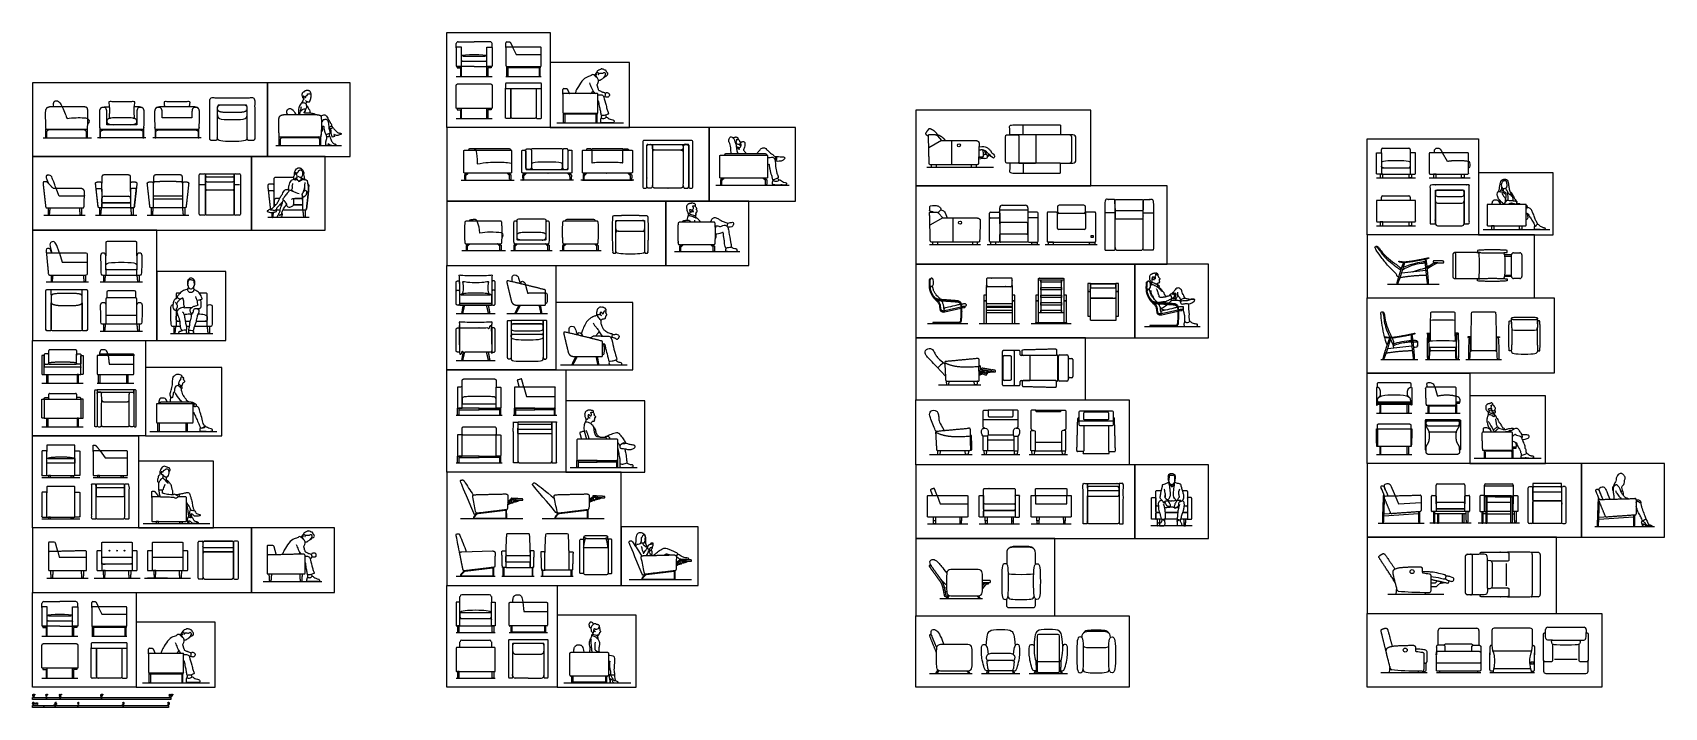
# Model space of a CAD drawing. Header units: millimetres. Extents: x 0 to 36.1, y -0.4 to 14.5.
import ezdxf

# ---------------------------------------------------------------- set-up
doc = ezdxf.new("R2010")
doc.units = ezdxf.units.MM
for name, color, linetype, true_color in [('AG-DETAIL', 7, 'Continuous', 0x66ffcc), ('AG-DETAIL-DIAGRAM', 7, 'Continuous', 0xccff66), ('AG-DETAILS', 7, 'Continuous', 0x66ffff), ('AG-DIAGRAM', 7, 'Continuous', 0xfecc66), ('AG-FURNITURE', 7, 'Continuous', 0x66ccff), ('AG-GUIDES', 7, 'Continuous', 0xcccccc), ('AG-PEOPLE', 7, 'Continuous', 0xfc6666), ('N-SYMB', 7, 'Continuous', 0x800040), ('X-VPRT', 6, 'Continuous', 0xff00ff)]:
    doc.layers.add(name, color=color, linetype=linetype, true_color=true_color)

msp = doc.modelspace()

# ---------------------------------------------------------------- linework, layer by layer
at = {"layer": 'AG-DETAIL'}
for p, q in [((32.12, 3.902), (32.064, 3.902)), ((32.704, 3.902), (32.76, 3.902))]:
    msp.add_line(p, q, dxfattribs=at)
for points in [[(32.039, 3.695), (32.058, 3.695)], [(32.785, 3.695), (32.767, 3.695)]]:
    msp.add_lwpolyline(points, dxfattribs=at)
for points in [[(31.053, 3.902), (31.053, 3.81), (31.053, 3.774), (31.053, 3.723), (31.06, 3.695), (31.069, 3.695), (31.078, 3.695), (31.085, 3.723), (31.085, 3.774), (31.085, 3.81), (31.085, 3.902)], [(31.638, 3.902), (31.638, 3.81), (31.638, 3.774), (31.638, 3.723), (31.631, 3.695), (31.622, 3.695), (31.612, 3.695), (31.606, 3.723), (31.606, 3.774), (31.606, 3.81), (31.606, 3.902)]]:
    msp.add_open_spline(points, degree=2, knots=[0.336931, 0.336931, 0.336931, 0.574644, 0.574644, 0.86492, 0.86492, 0.925265, 0.925265, 1.215541, 1.215541, 1.453255, 1.453255, 1.453255], dxfattribs=at)
for points in [[(32.033, 3.949), (32.033, 3.862), (32.033, 3.774)], [(32.033, 3.774), (32.033, 3.723), (32.039, 3.695)], [(32.058, 3.695), (32.064, 3.723), (32.064, 3.774)], [(32.064, 3.774), (32.064, 3.862), (32.064, 3.949)], [(32.76, 3.774), (32.76, 3.862), (32.76, 3.949)], [(32.767, 3.695), (32.76, 3.723), (32.76, 3.774)], [(32.792, 3.774), (32.792, 3.723), (32.785, 3.695)], [(32.792, 3.949), (32.792, 3.862), (32.792, 3.774)]]:
    msp.add_open_spline(points, degree=2, dxfattribs=at)
at = {"layer": 'AG-DETAIL-DIAGRAM'}
for points in [[(10.638, 14.207), (10.718, 14.042), (11.268, 14.042)], [(9.539, 14.005), (9.79, 14.005), (10.042, 14.005)], [(3.561, 12.646), (2.901, 12.646)], [(12.731, 11.664), (12.731, 11.664)], [(31.278, 11.68), (31.168, 11.873)], [(0.635, 9.656), (0.693, 9.453), (1.251, 9.453)], [(10.14, 8.73), (9.824, 8.73), (9.507, 8.73)], [(0.4, 7.207), (0.704, 7.207), (1.008, 7.207)], [(10.887, 6.7), (10.943, 6.491), (11.582, 6.491)], [(0.384, 5.122), (0.665, 5.122), (0.947, 5.122)], [(1.531, 5.29), (1.648, 5.137), (2.139, 5.137)], [(30.119, 4.298), (30.194, 4.117), (30.698, 4.153)], [(32.673, 4.153), (32.412, 4.153), (32.152, 4.153)], [(0.599, 3.07), (0.632, 2.946), (1.232, 2.946)], [(2.687, 2.946), (3.36, 2.946)], [(1.493, 1.848), (1.572, 1.683), (2.123, 1.683)], [(10.866, 1.949), (10.884, 1.746), (11.411, 1.746)], [(0.393, 1.645), (0.645, 1.645), (0.896, 1.645)], [(10.151, 1.713), (9.824, 1.713), (9.496, 1.713)]]:
    msp.add_lwpolyline(points, dxfattribs=at)
for points, degree, knots in [([(0.696, 12.887), (0.749, 12.769), (0.784, 12.683), (0.802, 12.629), (0.935, 12.648), (1.073, 12.652), (1.179, 12.644), (1.223, 12.641), (1.249, 12.632), (1.265, 12.622)], 3, [0, 0, 0, 0, 11.009772, 11.009772, 11.009772, 29.23641, 29.23641, 29.23641, 31.154222, 31.154222, 31.154222, 31.154222]), ([(2.901, 12.646), (2.901, 12.716), (2.901, 12.754), (2.901, 12.86), (2.822, 12.882), (2.783, 12.869), (2.765, 12.856)], 3, [312.456232, 312.456232, 312.456232, 312.456232, 315.823984, 320.877407, 325.93083, 330.984252, 330.984252, 330.984252, 330.984252]), ([(3.697, 12.856), (3.679, 12.869), (3.64, 12.882), (3.561, 12.86), (3.561, 12.754), (3.561, 12.716), (3.561, 12.646)], 3, [280.928213, 280.928213, 280.928213, 280.928213, 285.981635, 291.035058, 296.088481, 299.456232, 299.456232, 299.456232, 299.456232]), ([(9.788, 11.962), (9.82, 11.962), (9.836, 11.931), (9.856, 11.769), (9.858, 11.625), (10.04, 11.664), (10.317, 11.664), (10.491, 11.664), (10.617, 11.645)], 3, [0, 0, 0, 0, 7.310814, 14.621629, 14.621629, 14.621629, 25.601651, 36.581673, 36.581673, 36.581673, 36.581673]), ([(12.385, 11.931), (12.388, 11.919), (12.388, 11.902), (12.388, 11.755), (12.388, 11.728), (12.388, 11.713), (12.388, 11.664)], 2, [-54.570494, -54.570494, -54.570494, -53.666358, -53.666358, -43.116835, -43.116835, -37.231893, -37.231893, -37.231893]), ([(13.074, 11.664), (13.074, 11.713), (13.074, 11.728), (13.074, 11.755), (13.074, 11.902), (13.074, 11.919), (13.077, 11.931)], 2, [-34.981893, -34.981893, -34.981893, -29.096951, -29.096951, -18.547428, -18.547428, -17.643291, -17.643291, -17.643291]), ([(12.388, 11.664), (12.388, 11.651), (12.439, 11.664), (12.731, 11.664), (13.023, 11.664), (13.074, 11.651), (13.074, 11.664)], 3, [0, 0, 0, 0, 1.524868, 16.549736, 31.574603, 33.099471, 33.099471, 33.099471, 33.099471]), ([(10.408, 10.096), (10.402, 10.099), (10.395, 10.101), (10.32, 10.113), (10.148, 10.127), (9.988, 10.11), (9.917, 10.097), (9.907, 10.201), (9.896, 10.261), (9.856, 10.361)], 3, [5.470379, 5.470379, 5.470379, 5.470379, 5.916145, 5.916145, 9.085523, 12.15852, 12.15852, 12.15852, 24.062906, 24.062906, 24.062906, 24.062906]), ([(10.922, 8.955), (10.948, 8.865), (10.968, 8.773), (11.175, 8.79), (11.367, 8.773)], 2, [-0.61847, -0.61847, -0.61847, 0, 0, 1.301687, 1.301687, 1.301687]), ([(31, 6.694), (31.028, 6.594), (31.053, 6.502), (31.269, 6.552), (31.466, 6.499)], 2, [0, 0, 0, 0.574112, 0.574112, 1.938183, 1.938183, 1.938183])]:
    msp.add_open_spline(points, degree=degree, knots=knots, dxfattribs=at)
for points in [[(31.739, 11.68), (31.495, 11.713), (31.278, 11.68)], [(1.703, 7.436), (1.723, 7.336), (1.732, 7.207)], [(1.732, 7.207), (2.005, 7.207), (2.278, 7.207)]]:
    msp.add_open_spline(points, degree=2, dxfattribs=at)
at = {"layer": 'AG-DETAILS'}
for p, q in [((1.659, 9.287), (1.659, 9.173)), ((2.345, 9.173), (2.345, 9.287)), ((1.659, 8.505), (1.659, 8.084)), ((2.345, 8.084), (2.345, 8.505)), ((3.21, 8.151), (3.21, 8.037)), ((3.896, 8.037), (3.896, 8.151))]:
    msp.add_line(p, q, dxfattribs=at)
for points in [[(20.109, 12.144), (19.826, 11.981)], [(20.329, 12.144), (20.329, 11.606)], [(20.135, 10.435), (19.852, 10.271)], [(20.354, 10.435), (20.354, 9.896)], [(2.345, 8.282), (2.002, 8.282), (1.659, 8.282)], [(21.798, 5.978), (21.413, 5.978), (21.027, 5.978)]]:
    msp.add_lwpolyline(points, dxfattribs=at)
for points in [[(23.406, 10.007), (23.459, 10.007), (23.459, 10.04), (23.406, 10.04)], [(33.12, 0.589), (33.173, 0.589), (33.173, 0.622), (33.12, 0.622)]]:
    msp.add_lwpolyline(points, close=True, dxfattribs=at)
for centre, start, end in [((30.857, 7.314), 260.6907, 270), ((30.871, 7.314), 270, 354.914), ((31.476, 7.314), 185.086, 270), ((31.491, 7.314), 270, 279.3093)]:
    msp.add_arc(centre, 0.00754, start, end, dxfattribs=at)
for points in [[(30.863, 7.887), (30.875, 7.887), (30.883, 7.887), (30.891, 7.887), (30.891, 7.879), (30.891, 7.87), (30.883, 7.87), (30.875, 7.87), (30.863, 7.87)], [(31.485, 7.887), (31.472, 7.887), (31.465, 7.887), (31.456, 7.887), (31.456, 7.879), (31.456, 7.87), (31.465, 7.87), (31.472, 7.87), (31.485, 7.87)]]:
    msp.add_rational_spline(points, [1, 1, 1, 0.707106781187, 1, 0.707106781187, 1, 1, 1], degree=2, knots=[0.092941, 0.092941, 0.092941, 0.1417543, 0.1417543, 0.1854858, 0.1854858, 0.2292174, 0.2292174, 0.2780306, 0.2780306, 0.2780306], dxfattribs=at)
for points, degree in [([(30.885, 7.714), (30.884, 7.765), (30.881, 7.818), (30.879, 7.87)], 3), ([(31.463, 7.714), (31.464, 7.765), (31.466, 7.818), (31.469, 7.87)], 3), ([(21.717, 7.478), (21.717, 7.504), (21.693, 7.504)], 2), ([(21.717, 7.119), (21.717, 7.298), (21.717, 7.478)], 2), ([(30.857, 7.307), (30.862, 7.307), (30.867, 7.307), (30.871, 7.307)], 3), ([(31.491, 7.307), (31.486, 7.307), (31.481, 7.307), (31.476, 7.307)], 3), ([(21.717, 6.76), (21.717, 6.939), (21.717, 7.119)], 2), ([(21.693, 6.734), (21.717, 6.734), (21.717, 6.76)], 2), ([(23.136, 5.977), (23.136, 5.953), (23.162, 5.953)], 2), ([(23.162, 5.953), (23.341, 5.953), (23.521, 5.953)], 2), ([(23.521, 5.953), (23.7, 5.953), (23.88, 5.953)], 2), ([(23.88, 5.953), (23.906, 5.953), (23.906, 5.977)], 2)]:
    msp.add_open_spline(points, degree=degree, dxfattribs=at)
for points in [[(30.879, 7.314), (30.886, 7.389), (30.888, 7.461), (30.888, 7.557), (30.888, 7.57)], [(31.469, 7.314), (31.462, 7.389), (31.46, 7.461), (31.46, 7.557), (31.46, 7.57)]]:
    msp.add_open_spline(points, degree=3, knots=[1.8541688, 1.8541688, 1.8541688, 1.8541688, 2.7099004, 2.844089, 2.844089, 2.844089, 2.844089], dxfattribs=at)
at = {"layer": 'AG-DIAGRAM'}
for p, q in [((10.493, 13.559), (11.268, 13.559)), ((11.617, 12.531), (13.09, 12.531)), ((5.414, 12.029), (6.863, 12.029)), ((19.781, 11.554), (21.258, 11.554)), ((3.349, 10.912), (2.714, 10.912)), ((15.125, 11.16), (16.746, 11.16)), ((32.063, 10.175), (33.536, 10.175)), ((14.212, 9.694), (15.658, 9.694)), ((0.34, 9.021), (1.277, 9.021)), ((1.534, 9.021), (2.47, 9.021)), ((1.534, 7.931), (2.47, 7.931)), ((24.586, 8.036), (25.814, 8.036)), ((3.085, 7.885), (4.022, 7.885)), ((11.697, 7.19, 0.045), (13.17, 7.19, 0.045)), ((1.466, 6.788), (2.278, 6.788)), ((30.793, 6.126), (31.555, 6.126)), ((10.649, 6.078), (11.614, 6.078)), ((2.634, 5.721), (4.107, 5.721)), ((31.869, 5.132), (33.342, 5.132)), ((11.913, 4.922), (13.386, 4.922)), ((2.482, 3.689), (3.955, 3.689)), ((9.491, 3.793), (10.866, 3.793)), ((11.288, 3.793), (12.663, 3.793)), ((34.528, 3.62), (35.846, 3.62)), ((5.135, 2.403), (6.427, 2.403)), ((13.211, 2.447), (14.587, 2.447)), ((29.96, 2.127), (31.195, 2.127)), ((1.348, 1.2), (2.123, 1.2)), ((10.56, 1.276), (11.411, 1.276)), ((2.471, 0.171), (3.945, 0.171)), ((11.773, 0.171), (13.246, 0.171))]:
    msp.add_line(p, q, dxfattribs=at)
for points in [[(9.395, 13.559), (10.188, 13.559)], [(9.392, 12.632), (10.185, 12.632)], [(0.272, 12.202), (1.339, 12.202)], [(2.545, 12.202), (2.012, 12.202), (1.478, 12.202)], [(3.764, 12.202), (3.231, 12.202), (2.697, 12.202)], [(3.737, 11.169), (3.838, 11.169)], [(4.51, 11.169), (4.612, 11.169)], [(9.505, 11.27), (10.674, 11.27)], [(11.982, 11.27), (11.398, 11.27), (10.813, 11.27)], [(13.315, 11.27), (12.731, 11.27), (12.147, 11.27)], [(29.707, 11.316), (30.571, 11.316)], [(30.875, 11.316), (31.777, 11.316)], [(1.186, 10.912), (0.632, 10.912), (0.565, 11.081)], [(0.289, 10.493), (1.203, 10.493)], [(1.432, 10.493), (2.346, 10.493)], [(2.575, 10.493), (3.489, 10.493)], [(6.147, 10.445), (5.233, 10.445)], [(29.707, 10.262), (30.571, 10.262)], [(19.844, 9.844), (20.965, 9.844)], [(21.118, 9.844), (22.271, 9.844)], [(22.392, 9.844), (23.545, 9.844)], [(9.519, 9.713), (10.484, 9.713)], [(10.598, 9.713), (11.513, 9.713)], [(11.678, 9.713), (12.592, 9.713)], [(29.953, 8.974), (31.091, 8.974)], [(9.392, 8.322), (10.255, 8.322)], [(10.509, 8.322), (11.411, 8.322)], [(19.798, 8.101), (20.687, 8.101)], [(20.941, 8.101), (21.83, 8.101)], [(22.084, 8.101), (22.973, 8.101)], [(9.392, 7.284), (10.255, 7.284)], [(29.809, 7.307), (30.621, 7.307)], [(30.795, 7.307), (31.552, 7.307)], [(31.682, 7.307), (32.469, 7.307)], [(0.246, 6.788), (1.161, 6.788)], [(20.039, 6.751), (20.978, 6.751)], [(29.707, 6.126), (30.488, 6.126)], [(0.246, 5.823), (1.161, 5.823)], [(9.392, 6.078), (10.408, 6.078)], [(19.844, 5.213), (20.784, 5.213)], [(20.987, 5.213), (21.838, 5.213)], [(22.041, 5.213), (22.892, 5.213)], [(29.707, 5.211), (30.488, 5.211)], [(0.246, 4.705), (1.085, 4.705)], [(1.377, 4.705), (2.139, 4.705)], [(9.392, 5.024), (10.408, 5.024)], [(20.009, 4.304), (20.077, 4.121), (20.687, 4.121)], [(22.179, 4.304), (22.179, 4.121), (22.877, 4.121), (22.877, 4.304)], [(0.246, 3.791), (1.085, 3.791)], [(19.798, 3.68), (20.687, 3.68)], [(20.941, 3.68), (21.83, 3.68)], [(22.084, 3.68), (22.973, 3.68)], [(25.643, 3.632), (24.729, 3.632)], [(29.745, 3.695), (30.761, 3.695)], [(31.803, 3.695), (30.888, 3.695)], [(32.869, 3.695), (31.955, 3.695)], [(0.356, 2.477), (1.271, 2.477)], [(1.398, 2.477), (2.414, 2.477)], [(2.515, 2.477), (3.531, 2.477)], [(3.023, 2.477), (2.579, 2.477)], [(9.392, 2.521), (10.255, 2.521)], [(10.403, 2.521), (11.114, 2.521)], [(11.262, 2.521), (11.973, 2.521)], [(20.072, 2.032), (21.012, 2.032)], [(0.249, 1.2), (1.043, 1.2)], [(9.392, 1.276), (10.255, 1.276)], [(19.844, 0.375), (20.784, 0.375)], [(20.987, 0.375), (21.838, 0.375)], [(22.041, 0.375), (22.892, 0.375)], [(29.809, 0.394), (30.828, 0.394)], [(31.031, 0.394), (32.012, 0.394)], [(32.215, 0.394), (33.196, 0.394)], [(0.246, 0.273), (1.04, 0.273)], [(9.392, 0.273), (10.255, 0.273)]]:
    msp.add_lwpolyline(points, dxfattribs=at)
at = {"layer": 'AG-FURNITURE'}
for p, q in [((9.792, 13.775), (9.513, 13.775)), ((9.789, 13.775), (10.067, 13.775)), ((4.687, 12.922), (4.213, 12.922)), ((5.927, 12.715), (6.01, 12.715)), ((20.018, 12.248), (20.109, 12.144)), ((21.001, 11.77), (20.927, 11.76)), ((21.164, 11.832), (21.121, 11.808)), ((6.088, 10.991), (6.088, 10.991)), ((2.206, 10.658), (1.571, 10.658)), ((5.429, 10.61), (5.51, 10.61)), ((5.429, 10.61), (5.51, 10.61)), ((5.543, 10.722), (5.497, 10.722)), ((5.497, 10.722), (5.543, 10.722)), ((5.57, 10.61), (6.007, 10.61)), ((5.64, 10.722), (5.649, 10.722)), ((5.649, 10.722), (5.64, 10.722)), ((20.091, 10.613), (20.03, 10.551)), ((20.044, 10.538), (20.135, 10.435)), ((29.829, 9.644), (29.848, 9.661)), ((20.535, 8.463), (20.178, 8.382)), ((25.323, 8.398), (24.966, 8.316)), ((3.42, 8.151), (3.518, 8.151)), ((3.502, 8.037), (3.444, 8.037)), ((9.468, 8), (9.468, 7.998)), ((10.179, 8), (10.179, 7.998)), ((29.881, 8.154), (29.906, 8.16)), ((20.136, 7.25), (20.181, 7.202)), ((20.194, 6.942), (20.007, 7.142)), ((20.967, 7.033), (20.935, 7.045)), ((20.935, 7.021), (20.944, 7.018)), ((21.028, 7.074), (20.936, 7.012)), ((20.967, 7.085), (20.965, 7.152)), ((1.415, 5.836), (1.415, 6.623)), ((1.427, 6.636), (1.466, 6.636)), ((2.316, 6.636), (2.278, 6.636)), ((2.329, 5.836), (2.329, 6.623)), ((0.284, 6.433), (1.123, 6.433)), ((30.842, 6.132), (30.842, 6.129)), ((30.845, 6.3), (30.845, 6.135)), ((30.845, 6.126), (30.87, 6.126)), ((30.874, 6.129), (30.874, 6.132)), ((31.451, 6.132), (31.451, 6.129)), ((31.454, 6.126), (31.48, 6.126)), ((31.483, 6.129), (31.483, 6.132)), ((30.807, 5.947), (30.832, 5.947)), ((31.541, 5.947), (31.516, 5.947)), ((32.087, 5.138), (32.087, 5.135)), ((32.09, 5.306), (32.09, 5.141)), ((32.09, 5.132), (32.116, 5.132)), ((32.119, 5.135), (32.119, 5.138)), ((32.697, 5.138), (32.697, 5.135)), ((32.7, 5.132), (32.725, 5.132)), ((32.729, 5.135), (32.729, 5.138)), ((1.468, 4.479), (2.047, 4.479)), ((32.095, 4.121), (32.095, 4.534)), ((32.12, 4.559), (32.412, 4.559)), ((32.412, 4.559), (32.704, 4.559)), ((32.73, 4.534), (32.73, 4.121)), ((10.482, 3.974), (9.875, 3.901)), ((10.496, 3.817), (10.495, 3.963)), ((12.279, 3.974), (11.672, 3.901)), ((12.293, 3.817), (12.291, 3.963)), ((12.41, 4.27), (12.329, 4.218)), ((12.329, 4.192), (12.412, 4.246)), ((9.852, 3.89), (9.789, 3.825)), ((9.797, 3.806), (10.485, 3.806)), ((11.648, 3.89), (11.585, 3.825)), ((11.594, 3.806), (12.281, 3.806)), ((25.314, 3.781), (25.038, 3.781)), ((25.323, 3.927), (25.042, 3.927)), ((25.042, 3.927), (25.323, 3.927)), ((4.141, 3.151), (3.83, 3.151)), ((4.452, 3.151), (4.141, 3.151)), ((0.442, 2.648), (0.492, 2.648)), ((1.12, 2.648), (1.171, 2.648)), ((1.648, 2.648), (1.597, 2.648)), ((2.163, 2.648), (2.214, 2.648)), ((2.766, 2.648), (2.715, 2.648)), ((3.281, 2.648), (3.331, 2.648)), ((5.265, 2.574), (5.316, 2.574)), ((5.944, 2.574), (5.994, 2.574)), ((9.569, 2.618), (9.506, 2.553)), ((9.514, 2.534), (10.202, 2.534)), ((10.199, 2.702), (9.592, 2.629)), ((10.213, 2.545), (10.212, 2.691)), ((11.305, 2.655), (11.293, 2.655)), ((11.93, 2.655), (11.943, 2.655)), ((13.572, 2.544), (13.509, 2.479)), ((14.202, 2.628), (13.595, 2.555)), ((14.216, 2.471), (14.215, 2.617)), ((13.517, 2.46), (14.205, 2.46)), ((20.214, 2.053), (20.261, 2.107)), ((20.287, 2.096), (20.233, 2.036)), ((20.888, 2.089), (20.935, 2.036)), ((20.954, 2.053), (20.92, 2.091)), ((0.646, 1.416), (0.367, 1.416)), ((0.643, 1.416), (0.922, 1.416)), ((19.986, 0.396), (20.033, 0.45)), ((20.059, 0.439), (20.005, 0.379)), ((20.66, 0.432), (20.707, 0.379)), ((20.726, 0.396), (20.693, 0.434)), ((21.109, 0.392), (21.123, 0.431)), ((21.152, 0.436), (21.134, 0.383)), ((21.673, 0.436), (21.691, 0.383)), ((21.716, 0.392), (21.702, 0.431))]:
    msp.add_line(p, q, dxfattribs=at)
for points in [[(9.513, 13.559), (9.513, 13.775), (9.416, 13.775), (9.416, 13.75), (9.487, 13.75), (9.487, 13.559)], [(10.067, 13.559), (10.067, 13.775), (10.164, 13.775), (10.164, 13.75), (10.093, 13.75), (10.093, 13.559)], [(10.508, 13.775), (11.25, 13.775), (11.25, 13.75), (10.508, 13.75)], [(9.513, 12.632), (9.513, 12.848), (9.416, 12.848), (9.416, 12.823), (9.487, 12.823), (9.487, 12.632)], [(10.067, 12.632), (10.067, 12.848), (10.164, 12.848), (10.164, 12.823), (10.093, 12.823), (10.093, 12.632)], [(11.763, 12.746), (12.505, 12.746), (12.505, 12.721), (11.763, 12.721)], [(19.882, 11.606), (19.882, 11.554), (19.998, 11.554), (19.998, 11.606)], [(20.763, 11.606), (20.763, 11.554), (20.879, 11.554), (20.879, 11.606)], [(29.794, 11.403), (29.794, 11.316), (29.848, 11.316), (29.848, 11.403)], [(30.483, 11.403), (30.483, 11.316), (30.429, 11.316), (30.429, 11.403)], [(30.972, 11.403), (30.972, 11.316), (31.026, 11.316), (31.026, 11.403)], [(31.642, 11.403), (31.642, 11.316), (31.588, 11.316), (31.588, 11.403)], [(29.794, 10.349), (29.794, 10.262), (29.848, 10.262), (29.848, 10.349)], [(30.483, 10.349), (30.483, 10.262), (30.429, 10.262), (30.429, 10.349)], [(32.251, 10.262), (32.251, 10.175), (32.304, 10.175), (32.304, 10.262)], [(32.92, 10.262), (32.92, 10.175), (32.866, 10.175), (32.866, 10.262)], [(19.907, 9.896), (19.907, 9.844), (20.024, 9.844), (20.024, 9.896)], [(20.788, 9.896), (20.788, 9.844), (20.904, 9.844), (20.904, 9.896)], [(21.189, 9.896), (21.189, 9.844), (21.305, 9.844), (21.305, 9.896)], [(22.217, 9.896), (22.217, 9.844), (22.101, 9.844), (22.101, 9.896)], [(22.462, 9.896), (22.462, 9.844), (22.579, 9.844), (22.579, 9.896)], [(23.49, 9.896), (23.49, 9.844), (23.374, 9.844), (23.374, 9.896)], [(30.976, 9.448), (31.073, 9.445), (31.073, 9.434), (30.975, 9.437)], [(22.303, 8.341), (22.246, 8.341), (22.246, 9.069), (22.303, 9.069)], [(22.303, 9.012), (22.303, 9.069), (22.754, 9.069), (22.754, 9.012)], [(22.811, 8.341), (22.754, 8.341), (22.754, 9.069), (22.811, 9.069)], [(21.045, 8.603), (21.103, 8.603), (21.103, 8.73), (21.045, 8.73)], [(21.668, 8.603), (21.725, 8.603), (21.725, 8.73), (21.668, 8.73)], [(22.188, 8.603), (22.246, 8.603), (22.246, 8.73), (22.188, 8.73)], [(22.303, 8.843), (22.303, 8.9), (22.754, 8.9), (22.754, 8.843)], [(22.303, 8.674), (22.303, 8.731), (22.754, 8.731), (22.754, 8.674)], [(22.811, 8.603), (22.868, 8.603), (22.868, 8.73), (22.811, 8.73)], [(23.337, 8.809), (23.394, 8.809), (23.394, 8.989), (23.337, 8.989)], [(23.337, 8.263), (23.394, 8.263), (23.394, 8.809), (23.337, 8.809)], [(23.394, 8.989), (23.959, 8.989), (23.959, 8.967), (23.394, 8.967)], [(23.959, 8.809), (24.016, 8.809), (24.016, 8.989), (23.959, 8.989)], [(23.959, 8.263), (24.016, 8.263), (24.016, 8.809), (23.959, 8.809)], [(21.045, 8.101), (21.103, 8.101), (21.103, 8.603), (21.045, 8.603)], [(21.103, 8.341), (21.103, 8.399), (21.668, 8.399), (21.668, 8.341)], [(21.668, 8.101), (21.725, 8.101), (21.725, 8.603), (21.668, 8.603)], [(22.188, 8.123), (22.246, 8.123), (22.246, 8.603), (22.188, 8.603)], [(22.303, 8.508), (22.303, 8.565), (22.754, 8.565), (22.754, 8.508)], [(22.303, 8.341), (22.303, 8.399), (22.754, 8.399), (22.754, 8.341)], [(22.811, 8.123), (22.868, 8.123), (22.868, 8.603), (22.811, 8.603)], [(22.188, 8.101), (22.188, 8.123), (22.246, 8.123), (22.246, 8.101)], [(22.246, 8.101), (22.246, 8.123), (22.811, 8.123), (22.811, 8.101)], [(22.811, 8.101), (22.811, 8.123), (22.868, 8.123), (22.868, 8.101)], [(0.354, 6.979), (0.379, 6.979), (0.379, 6.788), (0.354, 6.788)], [(1.054, 6.979), (1.028, 6.979), (1.028, 6.788), (1.054, 6.788)], [(1.497, 6.979), (1.523, 6.979), (1.523, 6.788), (1.497, 6.788)], [(2.119, 6.979), (2.144, 6.979), (2.144, 6.788), (2.119, 6.788)], [(1.466, 6.636), (1.466, 6.585), (2.278, 6.585), (2.278, 6.636)], [(9.423, 6.078), (9.423, 6.23), (9.449, 6.23), (9.449, 6.078)], [(9.449, 6.23), (9.449, 6.194), (9.9, 6.194), (9.9, 6.23)], [(10.351, 6.23), (10.351, 6.194), (9.9, 6.194), (9.9, 6.23)], [(10.376, 6.078), (10.376, 6.23), (10.351, 6.23), (10.351, 6.078)], [(10.681, 6.078), (10.681, 6.23), (10.706, 6.23), (10.706, 6.078)], [(10.706, 6.23), (10.706, 6.194), (11.132, 6.194), (11.132, 6.23)], [(11.557, 6.23), (11.557, 6.194), (11.132, 6.194), (11.132, 6.23)], [(11.582, 6.078), (11.582, 6.23), (11.557, 6.23), (11.557, 6.078)], [(0.354, 6.013), (0.379, 6.013), (0.379, 5.823), (0.354, 5.823)], [(1.054, 6.013), (1.028, 6.013), (1.028, 5.823), (1.054, 5.823)], [(2.808, 5.912), (2.833, 5.912), (2.833, 5.721), (2.808, 5.721)], [(3.43, 5.912), (3.455, 5.912), (3.455, 5.721), (3.43, 5.721)], [(9.423, 5.024), (9.423, 5.176), (9.449, 5.176), (9.449, 5.024)], [(9.449, 5.176), (9.449, 5.14), (9.9, 5.14), (9.9, 5.176)], [(10.351, 5.176), (10.351, 5.14), (9.9, 5.14), (9.9, 5.176)], [(10.376, 5.024), (10.376, 5.176), (10.351, 5.176), (10.351, 5.024)], [(12.058, 4.922), (12.058, 5.075), (12.084, 5.075), (12.084, 4.922)], [(12.084, 5.075), (12.084, 5.038), (12.509, 5.038), (12.509, 5.075)], [(12.935, 5.075), (12.935, 5.038), (12.509, 5.038), (12.509, 5.075)], [(12.96, 4.922), (12.96, 5.075), (12.935, 5.075), (12.935, 4.922)], [(0.39, 4.743), (0.39, 4.705), (0.438, 4.705), (0.438, 4.743)], [(0.941, 4.743), (0.941, 4.705), (0.893, 4.705), (0.893, 4.743)], [(1.473, 4.743), (1.473, 4.705), (1.52, 4.705), (1.52, 4.743)], [(2.043, 4.743), (2.043, 4.705), (1.995, 4.705), (1.995, 4.743)], [(0.39, 3.829), (0.39, 3.791), (0.438, 3.791), (0.438, 3.829)], [(0.941, 3.829), (0.941, 3.791), (0.893, 3.791), (0.893, 3.829)], [(2.773, 3.727), (2.773, 3.689), (2.82, 3.689), (2.82, 3.727)], [(3.343, 3.727), (3.343, 3.689), (3.295, 3.689), (3.295, 3.727)], [(0.367, 1.2), (0.367, 1.416), (0.271, 1.416), (0.271, 1.39), (0.342, 1.39), (0.342, 1.2)], [(0.922, 1.2), (0.922, 1.416), (1.019, 1.416), (1.019, 1.39), (0.947, 1.39), (0.947, 1.2)], [(1.363, 1.416), (2.105, 1.416), (2.105, 1.39), (1.363, 1.39)], [(9.422, 1.423), (9.422, 1.276), (9.46, 1.276), (9.46, 1.423)], [(10.225, 1.423), (10.225, 1.276), (10.187, 1.276), (10.187, 1.423)], [(10.986, 1.276), (10.605, 1.276), (10.605, 1.423), (10.62, 1.423), (10.62, 1.292), (10.986, 1.292), (11.351, 1.292), (11.351, 1.423), (11.367, 1.423), (11.367, 1.276)], [(0.367, 0.273), (0.367, 0.489), (0.271, 0.489), (0.271, 0.463), (0.342, 0.463), (0.342, 0.273)], [(0.922, 0.273), (0.922, 0.489), (1.019, 0.489), (1.019, 0.463), (0.947, 0.463), (0.947, 0.273)], [(2.618, 0.387), (3.359, 0.387), (3.359, 0.362), (2.618, 0.362)], [(9.422, 0.419), (9.422, 0.273), (9.46, 0.273), (9.46, 0.419)], [(10.225, 0.419), (10.225, 0.273), (10.187, 0.273), (10.187, 0.419)], [(31.098, 0.423), (31.098, 0.394), (31.945, 0.394), (31.945, 0.423)], [(12.33, 0.171), (11.949, 0.171), (11.949, 0.318), (11.965, 0.318), (11.965, 0.187), (12.33, 0.187), (12.695, 0.187), (12.695, 0.318), (12.711, 0.318), (12.711, 0.171)]]:
    msp.add_lwpolyline(points, close=True, dxfattribs=at)
for points in [[(9.534, 13.895), (9.792, 13.895)], [(10.534, 13.75), (10.534, 13.559), (10.508, 13.559), (10.508, 13.75)], [(11.225, 13.75), (11.225, 13.559), (11.25, 13.559), (11.25, 13.75)], [(3.507, 12.887), (2.955, 12.887)], [(9.792, 12.848), (9.513, 12.848)], [(10.067, 12.848), (9.792, 12.848)], [(11.789, 12.721), (11.789, 12.531), (11.763, 12.531), (11.763, 12.721)], [(12.479, 12.721), (12.479, 12.531), (12.505, 12.531), (12.505, 12.721)], [(2.012, 12.492), (1.681, 12.492)], [(2.342, 12.492), (2.012, 12.492)], [(21.908, 12.267), (21.908, 12.49)], [(22.92, 12.267), (22.718, 12.267)], [(12.241, 11.931), (13.221, 11.931)], [(20.109, 12.144), (20.836, 12.144)], [(21.051, 11.926), (21.08, 11.855), (21.066, 11.831)], [(21.089, 11.834), (21.101, 11.854), (21.077, 11.912)], [(22.985, 11.956), (22.985, 12.199)], [(22.985, 11.712), (22.985, 11.956)], [(20.926, 11.74), (21.028, 11.754)], [(21.123, 11.788), (21.179, 11.818)], [(21.908, 11.644), (21.908, 11.421)], [(22.718, 11.644), (22.92, 11.644)], [(29.821, 11.54), (30.139, 11.54), (30.456, 11.54)], [(1.571, 11.014), (1.571, 11.201)], [(2.206, 11.014), (2.206, 11.201)], [(29.821, 11.403), (30.139, 11.403), (30.456, 11.403)], [(3.349, 10.849), (3.032, 10.849), (2.714, 10.849)], [(5.372, 10.966), (5.372, 11.154)], [(21.392, 10.613), (22.014, 10.613)], [(23.938, 10.546), (23.714, 10.546)], [(24.561, 10.546), (24.784, 10.546)], [(12.135, 10.361), (11.794, 10.361)], [(12.477, 10.361), (12.135, 10.361)], [(20.135, 10.435), (20.861, 10.435)], [(22.644, 9.896), (23.308, 9.896)], [(24.006, 9.719), (24.249, 9.719)], [(24.249, 9.719), (24.493, 9.719)], [(32.689, 9.62), (32.539, 9.62)], [(32.545, 9.589), (32.689, 9.589)], [(30.267, 9.22), (30.796, 9.278)], [(32.689, 9.139), (32.539, 9.139)], [(32.545, 9.171), (32.689, 9.171)], [(0.452, 8.853), (1.137, 8.853)], [(0.452, 8.732), (0.452, 8.853)], [(1.137, 8.732), (1.137, 8.853)], [(3.21, 8.404), (3.21, 8.151), (3.289, 8.151)], [(20.182, 8.36), (20.536, 8.441)], [(21.668, 8.476), (21.103, 8.476)], [(21.668, 8.454), (21.103, 8.454)], [(24.971, 8.295), (25.324, 8.376)], [(29.96, 7.553), (30.489, 7.611)], [(31.786, 7.693), (31.799, 7.693)], [(31.797, 7.584), (31.786, 7.584)], [(32.365, 7.693), (32.352, 7.693)], [(32.354, 7.584), (32.366, 7.584)], [(2.24, 7.398), (1.504, 7.398)], [(1.567, 7.436), (2.228, 7.436)], [(22.672, 7.283), (22.691, 7.283)], [(22.901, 7.283), (22.913, 7.283)], [(0.297, 6.979), (0.704, 6.979), (1.11, 6.979)], [(0.318, 7.148), (0.704, 7.148)], [(0.704, 7.148), (1.089, 7.148)], [(1.516, 6.979), (1.923, 6.979), (2.228, 6.979)], [(20.937, 6.986), (21.059, 7.068)], [(20.937, 6.964), (21.022, 6.989)], [(20.987, 7.002), (20.941, 6.988)], [(20.97, 7.008), (21.09, 6.964), (21.163, 7.049)], [(21.138, 7.054), (21.083, 6.99), (20.992, 7.023)], [(21.127, 7.041), (21.023, 7.012)], [(21.059, 6.999), (21.101, 7.011)], [(21.139, 7.022), (21.23, 7.032), (21.278, 7.035)], [(21.206, 7.052), (21.2, 7.051)], [(22.672, 6.955), (22.691, 6.955)], [(22.901, 6.955), (22.913, 6.955)], [(20.211, 6.832), (20.216, 6.751), (20.268, 6.751), (20.279, 6.829)], [(20.9, 6.829), (20.889, 6.751), (20.834, 6.751), (20.828, 6.829)], [(0.297, 6.433), (0.297, 6.013)], [(1.11, 6.433), (1.11, 6.013)], [(3.551, 6.331), (2.814, 6.331)], [(2.878, 6.369), (3.538, 6.369)], [(30.465, 6.316), (30.098, 6.316), (29.73, 6.316)], [(0.297, 6.013), (0.704, 6.013), (1.11, 6.013)], [(2.827, 5.912), (3.233, 5.912), (3.538, 5.912)], [(29.73, 5.78), (29.73, 5.386)], [(30.465, 5.78), (30.465, 5.386)], [(31.541, 5.973), (31.174, 5.973), (30.807, 5.973)], [(21.703, 5.525), (21.413, 5.525), (21.122, 5.525)], [(21.693, 5.635), (21.413, 5.635), (21.133, 5.635)], [(22.177, 5.479), (22.467, 5.479), (22.757, 5.479)], [(20.017, 5.294), (20.021, 5.213), (20.074, 5.213), (20.084, 5.292)], [(20.705, 5.292), (20.695, 5.213), (20.639, 5.213), (20.633, 5.292)], [(21.039, 5.292), (21.047, 5.213), (21.075, 5.213), (21.103, 5.213), (21.111, 5.292)], [(21.413, 5.292), (21.14, 5.292)], [(21.685, 5.292), (21.413, 5.292)], [(21.786, 5.292), (21.778, 5.213), (21.75, 5.213), (21.722, 5.213), (21.715, 5.292)], [(22.093, 5.292), (22.101, 5.213), (22.129, 5.213), (22.157, 5.213), (22.165, 5.292)], [(22.194, 5.292), (22.467, 5.292)], [(22.467, 5.292), (22.739, 5.292)], [(22.84, 5.292), (22.832, 5.213), (22.804, 5.213), (22.776, 5.213), (22.769, 5.292)], [(30.476, 5.386), (29.719, 5.386)], [(0.354, 4.743), (0.665, 4.743), (0.977, 4.743)], [(32.12, 4.518), (32.412, 4.518)], [(32.412, 4.518), (32.704, 4.518)], [(33.162, 4.512), (33.162, 4.474)], [(33.797, 4.379), (33.479, 4.379), (33.162, 4.379)], [(33.797, 4.474), (33.797, 4.512)], [(9.941, 3.922), (10.507, 3.99)], [(10.53, 4.142), (10.605, 4.191)], [(10.603, 4.215), (10.531, 4.168)], [(10.544, 4.128), (10.533, 4.144), (10.549, 4.154), (10.561, 4.135)], [(11.737, 3.922), (12.304, 3.99)], [(12.351, 4.183), (12.34, 4.199), (12.356, 4.209), (12.368, 4.19)], [(19.841, 4.304), (20.637, 4.304)], [(22.127, 4.304), (22.923, 4.304)], [(31.345, 4.013), (31.028, 4.013)], [(31.663, 4.013), (31.345, 4.013)], [(0.354, 3.829), (0.665, 3.829), (0.977, 3.829)], [(20.637, 3.829), (19.841, 3.829)], [(22.923, 3.829), (22.127, 3.829)], [(30.638, 3.902), (29.874, 3.847)], [(30.638, 3.945), (29.876, 3.891)], [(30.645, 3.695), (30.663, 3.695)], [(30.973, 3.695), (30.991, 3.695)], [(31.693, 3.902), (31.345, 3.902), (30.998, 3.902)], [(31.718, 3.695), (31.7, 3.695)], [(32.152, 3.902), (32.412, 3.902), (32.673, 3.902)], [(35.38, 3.826), (34.617, 3.772)], [(35.38, 3.87), (34.619, 3.815)], [(35.387, 3.62), (35.405, 3.62)], [(1.594, 3.277), (1.906, 3.277)], [(1.906, 3.277), (2.217, 3.277)], [(2.712, 3.277), (3.023, 3.277)], [(3.023, 3.277), (3.334, 3.277)], [(3.83, 3.296), (4.141, 3.296), (4.452, 3.296)], [(1.645, 2.946), (1.906, 2.946)], [(1.906, 2.946), (2.166, 2.946)], [(9.518, 3.062), (10.193, 3.08)], [(12.745, 3.149), (12.207, 3.149)], [(21.546, 3.034), (21.546, 2.787)], [(22.18, 2.787), (22.18, 3.034)], [(31.832, 2.17), (31.832, 2.945)], [(1.906, 2.788), (1.569, 2.788)], [(1.569, 2.788), (1.569, 2.648)], [(2.242, 2.788), (1.906, 2.788)], [(2.242, 2.788), (2.242, 2.648)], [(2.687, 2.648), (2.687, 2.788)], [(3.36, 2.788), (3.36, 2.648)], [(9.658, 2.65), (10.225, 2.717)], [(13.661, 2.576), (14.228, 2.644)], [(14.251, 2.796), (14.326, 2.845)], [(14.323, 2.869), (14.252, 2.822)], [(14.264, 2.782), (14.254, 2.798), (14.269, 2.808), (14.281, 2.789)], [(32.159, 2.559), (32.159, 2.854)], [(32.159, 2.264), (32.159, 2.559)], [(32.577, 2.312), (32.577, 2.806)], [(20.221, 2.269), (20.178, 2.26)], [(20.194, 2.186), (20.222, 2.192)], [(21.012, 2.306), (21.073, 2.381), (21.101, 2.358), (21.012, 2.25)], [(21.012, 2.357), (21.054, 2.357)], [(21.1, 2.357), (21.146, 2.357), (21.146, 2.381)], [(30.154, 2.264), (30.137, 2.127), (30.79, 2.127), (30.79, 2.159)], [(31.056, 2.421), (31.006, 2.371), (30.906, 2.371), (30.906, 2.294), (31.038, 2.294), (31.145, 2.401)], [(31.102, 2.359), (31.221, 2.384)], [(31.235, 2.468), (31.234, 2.468)], [(0.389, 1.536), (0.646, 1.536)], [(9.505, 1.59), (9.824, 1.59)], [(9.824, 1.59), (10.142, 1.59)], [(1.388, 1.39), (1.388, 1.2), (1.363, 1.2), (1.363, 1.39)], [(2.079, 1.39), (2.079, 1.2), (2.105, 1.2), (2.105, 1.39)], [(9.477, 1.423), (9.824, 1.423), (10.17, 1.423)], [(33.595, 1.108), (33.89, 1.108)], [(33.89, 1.108), (34.185, 1.108)], [(33.132, 0.864), (32.706, 0.864), (32.28, 0.864)], [(0.646, 0.489), (0.367, 0.489)], [(0.922, 0.489), (0.646, 0.489)], [(2.643, 0.362), (2.643, 0.171), (2.618, 0.171), (2.618, 0.362)], [(3.334, 0.362), (3.334, 0.171), (3.359, 0.171), (3.359, 0.362)], [(22.219, 0.638), (22.467, 0.638)], [(22.467, 0.638), (22.714, 0.638)], [(30.003, 0.531), (29.986, 0.394), (30.638, 0.394), (30.639, 0.425)], [(31.522, 0.603), (31.057, 0.603)], [(31.986, 0.603), (31.522, 0.603)], [(33.115, 0.479), (32.706, 0.479), (32.297, 0.479)], [(33.643, 0.69), (34.137, 0.69)]]:
    msp.add_lwpolyline(points, dxfattribs=at)
for centre, radius in [((20.491, 12.038), 0.0344), ((20.517, 10.328), 0.0344), ((19.937, 8.685), 0.0062), ((20.548, 8.37), 0.0062), ((24.725, 8.62), 0.0062), ((25.336, 8.305), 0.0062), ((19.955, 8.112), 0.0062), ((24.744, 8.047), 0.0062), ((1.742, 3.086), 0.00953), ((1.906, 3.086), 0.00953), ((2.07, 3.086), 0.00953), ((30.496, 2.624), 0.0438), ((30.345, 0.891), 0.0438)]:
    msp.add_circle(centre, radius, dxfattribs=at)
for centre, radius, start, end in [((9.436, 14.281), 0.0409, 90, 180), ((10.145, 14.281), 0.0409, 0, 90), ((10.514, 14.3), 0.0211, 90, 180), ((10.506, 14.195), 0.0125, 90, 180), ((11.255, 14.195), 0.0125, 0, 90), ((10.506, 13.788), 0.0125, 180, 270), ((11.255, 13.788), 0.0125, 270, 0), ((10.496, 13.302), 0.0127, 180, 270), ((11.265, 13.302), 0.0127, 270, 0), ((11.769, 13.272), 0.0211, 90, 180), ((11.761, 13.166), 0.0125, 90, 180), ((12.51, 13.166), 0.0125, 0, 90), ((11.761, 12.759), 0.0125, 180, 270), ((12.51, 12.759), 0.0125, 270, 0), ((19.83, 12.26), 0.0115, 90, 181.4649), ((23.01, 12.202), 0.0649, 0, 90), ((10.907, 11.911), 0.0202, 0, 90), ((11.888, 11.911), 0.0202, 90, 180), ((13.221, 11.911), 0.0202, 90, 90.0000203467981), ((13.532, 12.123), 0.0202, 90, 180), ((13.621, 12.038), 0.0202, 90, 180), ((14.508, 12.038), 0.0202, 360, 90), ((14.597, 12.123), 0.0202, 0, 90), ((29.85, 11.947), 0.0291, 90, 180), ((30.427, 11.947), 0.0291, 0, 90), ((23.01, 11.709), 0.0649, 270, 0), ((3.743, 11.382), 0.0254, 90, 180), ((3.832, 11.382), 0.0254, 0, 90), ((3.889, 11.308), 0.0321, 90, 180), ((4.46, 11.308), 0.0321, 360, 90), ((4.518, 11.382), 0.0254, 90, 180), ((4.606, 11.382), 0.0254, 0, 90), ((1.622, 10.861), 0.0508, 90, 180), ((2.156, 10.861), 0.0508, 0.0117, 90), ((3.889, 11.081), 0.0321, 180, 270), ((4.46, 11.081), 0.0321, 270, 360), ((5.423, 10.814), 0.0508, 90, 179.9883), ((5.957, 10.814), 0.0508, 0, 90), ((13.532, 11.11), 0.0202, 180, 270), ((13.581, 11.11), 0.0202, 270, 360), ((14.548, 11.11), 0.0202, 180, 270), ((14.597, 11.11), 0.0202, 270, 0), ((29.85, 10.893), 0.0291, 90, 180), ((30.427, 10.893), 0.0291, 0, 90), ((31.06, 10.999), 0.0508, 90, 180), ((31.06, 10.959), 0.0508, 180, 270), ((31.06, 10.812), 0.0508, 180, 270), ((31.593, 10.999), 0.0508, 360, 90), ((31.593, 10.959), 0.0508, 270, 0), ((31.593, 10.812), 0.0508, 270, 0), ((0.394, 10.501), 0.00824, 180, 270), ((0.407, 10.501), 0.00824, 270, 354.0571), ((1.104, 10.501), 0.00824, 185.9429, 270), ((1.117, 10.501), 0.00824, 270, 0), ((1.527, 10.501), 0.00824, 180, 270), ((1.541, 10.501), 0.00824, 270, 354.0571), ((1.59, 10.751), 0.0191, 90, 180), ((2.187, 10.751), 0.0191, 360, 90), ((2.237, 10.501), 0.00824, 185.9429, 270), ((2.25, 10.501), 0.00824, 270, 0), ((2.67, 10.501), 0.00824, 180, 270), ((2.684, 10.501), 0.00824, 270, 354.0571), ((3.38, 10.501), 0.00824, 185.9429, 270), ((3.393, 10.501), 0.00824, 270, 0), ((3.743, 10.518), 0.0254, 180, 270), ((3.832, 10.518), 0.0254, 270, 360), ((4.518, 10.518), 0.0254, 180, 270), ((4.606, 10.518), 0.0254, 270, 360), ((5.328, 10.454), 0.00824, 180, 270), ((5.342, 10.454), 0.00824, 270, 354.0571), ((5.391, 10.703), 0.0191, 90, 180), ((5.988, 10.703), 0.0191, 360, 90), ((6.038, 10.454), 0.00824, 185.9429, 270), ((6.051, 10.454), 0.00824, 270, 0), ((19.856, 10.551), 0.0115, 90, 181.4649), ((19.864, 10.598), 0.0188, 177.1785, 257.0403), ((19.868, 10.682), 0.0188, 101.4408, 177.1785), ((21.189, 10.541), 0.021, 90, 180), ((21.371, 10.541), 0.021, 0, 90), ((21.447, 10.658), 0.0555, 90, 180), ((21.959, 10.658), 0.0555, 0, 90), ((22.035, 10.541), 0.021, 90, 180), ((22.217, 10.541), 0.021, 0, 90), ((22.703, 10.676), 0.0381, 90, 180), ((22.703, 10.579), 0.0381, 180, 270), ((22.69, 10.516), 0.0254, 90, 180), ((23.249, 10.676), 0.0381, 0, 90), ((23.249, 10.579), 0.0381, 270, 0), ((23.262, 10.516), 0.0254, 0, 90), ((21.189, 10.414), 0.021, 90, 180), ((21.371, 10.414), 0.021, 0, 90), ((21.419, 10.306), 0.0266, 90, 180), ((21.419, 10.106), 0.0266, 180, 270), ((21.988, 10.306), 0.0266, 0, 90), ((21.988, 10.106), 0.0266, 270, 0), ((22.035, 10.414), 0.021, 90, 180), ((22.217, 10.414), 0.021, 360, 90), ((22.69, 10.202), 0.0254, 180, 270), ((23.262, 10.202), 0.0254, 270, 0), ((31.06, 10.313), 0.0508, 180, 270), ((31.593, 10.313), 0.0508, 270, 0), ((9.65, 9.809), 0.00635, 134.0496, 180), ((10.353, 9.809), 0.00635, 0, 45.9504), ((10.698, 9.809), 0.00635, 134.0496, 180), ((11.414, 9.809), 0.00635, 0, 45.9504), ((11.777, 9.809), 0.00635, 134.0496, 180), ((12.493, 9.809), 0.00635, 360, 45.9504), ((14.359, 9.79), 0.00635, 134.0496, 180), ((15.062, 9.79), 0.00635, 0, 45.9504), ((21.189, 9.917), 0.021, 180, 270), ((21.371, 9.917), 0.021, 270, 360), ((22.035, 9.917), 0.021, 180, 270), ((22.217, 9.917), 0.021, 270, 0), ((0.375, 9.63), 0.0254, 90, 185.5), ((1.226, 9.63), 0.0254, 0, 90), ((9.622, 9.719), 0.00635, 180, 270), ((9.637, 9.719), 0.00635, 270, 360), ((10.366, 9.719), 0.00635, 180, 270), ((10.382, 9.719), 0.00635, 270, 0), ((10.669, 9.719), 0.00635, 180, 270), ((10.685, 9.719), 0.00635, 270, 360), ((11.426, 9.719), 0.00635, 180, 270), ((11.442, 9.719), 0.00635, 270, 0), ((11.749, 9.719), 0.00635, 180, 270), ((11.765, 9.719), 0.00635, 270, 360), ((12.506, 9.719), 0.00635, 180, 270), ((12.522, 9.719), 0.00635, 270, 360), ((14.33, 9.7), 0.00635, 180, 270), ((14.346, 9.7), 0.00635, 270, 360), ((15.075, 9.7), 0.00635, 180, 270), ((15.09, 9.7), 0.00635, 270, 0), ((30.98, 9.471), 0.0168, 88.2809, 178.2809), ((31.177, 9.465), 0.0168, 358.2809, 88.2809), ((32.737, 9.617), 0.0482, 90, 180), ((32.872, 9.617), 0.0482, 0, 90), ((0.416, 9.199), 0.0254, 185.5, 270), ((0.458, 9.029), 0.00824, 180, 270), ((0.472, 9.029), 0.00824, 270, 354.0571), ((1.192, 9.029), 0.00824, 185.9429, 270), ((1.205, 9.029), 0.00824, 270, 0), ((1.226, 9.199), 0.0254, 270, 0), ((1.617, 9.029), 0.00824, 180, 270), ((1.63, 9.029), 0.00824, 270, 354.0571), ((2.374, 9.029), 0.00824, 185.9429, 270), ((2.387, 9.029), 0.00824, 270, 0), ((32.737, 9.143), 0.0482, 180, 270), ((32.872, 9.143), 0.0482, 270, 360), ((1.684, 8.642), 0.0254, 90, 180), ((1.71, 8.795), 0.0254, 90, 180), ((2.294, 8.795), 0.0254, 360, 90), ((2.319, 8.642), 0.0254, 360, 90), ((23.408, 8.953), 0.0142, 90, 180), ((23.408, 8.903), 0.0142, 180, 270), ((23.945, 8.953), 0.0142, 0, 90), ((23.945, 8.903), 0.0142, 270, 0), ((9.447, 8.527), 0.0214, 270, 0), ((9.484, 8.561), 0.0164, 180, 270), ((9.476, 8.536), 0.00781, 90, 180), ((9.476, 8.514), 0.00781, 180, 270), ((9.518, 8.327), 0.00519, 170.0002, 270), ((9.535, 8.327), 0.00519, 270, 346.7558), ((10.112, 8.327), 0.00519, 193.2442, 270), ((10.129, 8.327), 0.00519, 270, 9.9998), ((10.163, 8.561), 0.0164, 270, 360), ((10.171, 8.536), 0.00781, 0, 90), ((10.171, 8.514), 0.00781, 270, 0), ((10.2, 8.527), 0.0214, 180, 270), ((10.698, 8.329), 0.00752, 154.2493, 270), ((10.71, 8.329), 0.00752, 270, 332.0353), ((11.268, 8.329), 0.00752, 192.2356, 270), ((11.279, 8.329), 0.00752, 270, 9.3401), ((20.618, 8.465), 0.0111, 268.375, 88.375), ((21.12, 8.525), 0.0177, 90, 180), ((21.12, 8.494), 0.0177, 180, 270), ((21.65, 8.525), 0.0177, 0, 90), ((21.65, 8.494), 0.0177, 270, 0), ((25.407, 8.399), 0.0111, 268.375, 88.375), ((1.617, 7.939), 0.00824, 180, 270), ((1.63, 7.939), 0.00824, 270, 354.0571), ((2.374, 7.939), 0.00824, 185.9429, 270), ((2.387, 7.939), 0.00824, 270, 0), ((9.46, 8), 0.00774, 0, 90), ((10.187, 8), 0.00774, 90, 180), ((10.617, 8.157), 0.0127, 90, 180), ((10.617, 8.106), 0.0127, 180, 270), ((11.303, 8.157), 0.0127, 360, 90), ((11.303, 8.106), 0.0127, 270, 360), ((3.168, 7.893), 0.00824, 180, 270), ((3.182, 7.893), 0.00824, 270, 354.0571), ((3.925, 7.893), 0.00824, 185.9429, 270), ((3.938, 7.893), 0.00824, 270, 0), ((30.597, 7.602), 0.0152, 277.3535, 340.4729), ((30.833, 7.879), 0.00849, 90, 180), ((30.833, 7.879), 0.00849, 180, 270), ((30.863, 7.879), 0.00849, 0, 90), ((30.863, 7.879), 0.00849, 270, 0), ((31.485, 7.879), 0.00849, 90, 180), ((31.485, 7.879), 0.00849, 180, 270), ((31.515, 7.879), 0.00849, 0, 90), ((31.515, 7.879), 0.00849, 270, 0), ((0.419, 7.504), 0.0204, 90, 180), ((0.988, 7.504), 0.0204, 0, 90), ((9.518, 7.29), 0.00519, 170.0002, 270), ((9.535, 7.29), 0.00519, 270, 346.7558), ((10.112, 7.29), 0.00519, 193.2442, 270), ((10.129, 7.29), 0.00519, 270, 9.9998), ((20.124, 7.239), 0.0164, 313.0417, 52.5474), ((21.491, 7.37), 0.0224, 90, 180), ((21.863, 7.413), 0.0193, 180, 270), ((21.91, 7.415), 0.0219, 180, 270), ((22.72, 7.38), 0.029, 90, 180), ((22.872, 7.38), 0.029, 0, 90), ((22.937, 7.308), 0.0243, 90, 180), ((22.984, 7.308), 0.0243, 0, 90), ((30.84, 7.314), 0.00754, 183.2051, 270), ((30.855, 7.314), 0.00754, 270, 354.914), ((30.912, 7.517), 0.0168, 179.3152, 270), ((31.436, 7.517), 0.0168, 270, 0.6848), ((31.493, 7.314), 0.00754, 185.086, 270), ((31.508, 7.314), 0.00754, 270, 356.7949), ((31.749, 7.315), 0.0079, 181.4242, 270), ((31.763, 7.315), 0.0079, 270, 354.8238), ((31.813, 7.517), 0.0168, 179.3152, 270), ((32.338, 7.517), 0.0168, 270, 0.6848), ((32.388, 7.315), 0.0079, 185.1762, 270), ((32.402, 7.315), 0.0079, 270, 358.5758), ((11.955, 7.197, 0.045), 0.00752, 154.2493, 270), ((11.966, 7.197, 0.045), 0.00752, 270, 332.0353), ((12.525, 7.197, 0.045), 0.00752, 192.2356, 270), ((12.535, 7.197, 0.045), 0.00752, 270, 9.3401), ((20.027, 7.148), 0.0164, 237.983, 313.0416), ((20.944, 7.151), 0.0213, 1.8898, 91.8898), ((20.946, 7.084), 0.0213, 271.8898, 1.8898), ((21.214, 7.056), 0.00872, 169.8691, 259.2395), ((21.29, 7.042), 0.00872, 259.2395, 349.8691), ((21.491, 6.867), 0.0224, 180, 270), ((22.72, 6.858), 0.029, 180, 270), ((22.872, 6.858), 0.029, 270, 360), ((22.937, 6.929), 0.0243, 180, 270), ((22.984, 6.929), 0.0243, 270, 0), ((0.419, 6.539), 0.0204, 90, 180), ((0.988, 6.539), 0.0204, 0, 90), ((1.427, 6.623), 0.0127, 90, 180), ((2.316, 6.623), 0.0127, 0, 90), ((10.692, 6.689), 0.0109, 90, 180), ((11.572, 6.689), 0.0109, 0, 90), ((21.863, 6.825), 0.0193, 90, 180), ((21.91, 6.822), 0.0219, 90, 180), ((10.692, 6.241), 0.0109, 180, 270), ((11.572, 6.241), 0.0109, 270, 0), ((21.041, 6.172), 0.0135, 90, 180), ((21.784, 6.172), 0.0135, 0, 90), ((23.161, 6.143), 0.0258, 90, 180), ((23.269, 6.127), 0.0224, 90, 180), ((23.773, 6.127), 0.0224, 0, 90), ((23.88, 6.143), 0.0258, 0, 90), ((30.845, 6.132), 0.00317, 90, 180), ((30.845, 6.129), 0.00317, 180, 270), ((30.87, 6.132), 0.00318, 0, 90), ((30.87, 6.129), 0.00317, 270, 0), ((30.896, 6.266), 0.0218, 90.0157, 178.1224), ((31.433, 6.266), 0.0218, 0, 90.0006), ((31.454, 6.132), 0.00317, 90, 180), ((31.454, 6.129), 0.00317, 180, 270), ((31.47, 6.306), 0.0101, 360, 90), ((31.48, 6.132), 0.00318, 0, 90), ((31.48, 6.129), 0.00317, 270, 0), ((1.453, 5.836), 0.0127, 270, 0), ((2.291, 5.836), 0.0127, 180, 270), ((23.137, 6.005), 0.0219, 94.3421, 178.4313), ((23.161, 5.873), 0.0258, 180, 270), ((23.88, 5.873), 0.0258, 270, 0), ((23.904, 6.005), 0.0219, 1.5687, 85.6579), ((12.069, 5.534), 0.0109, 90, 180), ((12.949, 5.534), 0.0109, 0, 90), ((21.025, 5.623), 0.00612, 211.6843, 270), ((21.124, 5.623), 0.00612, 270, 346.8525), ((21.701, 5.623), 0.00612, 193.1475, 270), ((21.8, 5.623), 0.00612, 270, 328.3157), ((1.389, 5.277), 0.0127, 90, 180), ((2.126, 5.277), 0.0127, 0, 90), ((12.069, 5.086), 0.0109, 180, 270), ((12.949, 5.086), 0.0109, 270, 0), ((21.044, 5.308), 0.0168, 180, 270), ((21.106, 5.308), 0.0168, 270, 0), ((21.72, 5.308), 0.0168, 180, 270), ((21.781, 5.308), 0.0168, 270, 0), ((23.118, 5.294), 0.0219, 178.4313, 270), ((23.224, 5.294), 0.0219, 270, 0), ((23.246, 5.245), 0.0154, 180, 270), ((23.817, 5.294), 0.0219, 180, 270), ((23.796, 5.245), 0.0154, 270, 360), ((23.924, 5.294), 0.0219, 270, 1.5687), ((32.09, 5.138), 0.00317, 90, 180), ((32.09, 5.135), 0.00317, 180, 270), ((32.116, 5.138), 0.00318, 0, 90), ((32.116, 5.135), 0.00317, 270, 0), ((32.142, 5.272), 0.0218, 90.0157, 178.1224), ((32.678, 5.272), 0.0218, 0, 90.0006), ((32.7, 5.138), 0.00317, 90, 180), ((32.7, 5.135), 0.00317, 180, 270), ((32.715, 5.312), 0.0101, 360, 90), ((32.725, 5.138), 0.00318, 0, 90), ((32.725, 5.135), 0.00317, 270, 0), ((1.389, 4.756), 0.0127, 180, 270), ((2.126, 4.756), 0.0127, 270, 360), ((1.468, 4.501), 0.0213, 180, 270), ((2.047, 4.501), 0.0213, 270, 360), ((31.053, 4.534), 0.0254, 90, 180), ((31.638, 4.534), 0.0254, 0, 90), ((32.12, 4.534), 0.0254, 90, 180), ((32.704, 4.534), 0.0254, 0, 90), ((33.085, 4.474), 0.0254, 90, 180), ((33.136, 4.474), 0.0254, 0, 90), ((33.822, 4.474), 0.0254, 90, 180), ((33.873, 4.474), 0.0254, 0, 90), ((1.463, 4.298), 0.0164, 180, 270), ((2.052, 4.298), 0.0164, 270, 0), ((2.689, 4.261), 0.0127, 90, 180), ((3.426, 4.261), 0.0127, 0, 90), ((10.483, 3.963), 0.024, 0.5248, 96.8226), ((10.483, 3.963), 0.0113, 0.5248, 96.8226), ((10.498, 4.018), 0.0288, 276.8226, 358.4241), ((10.611, 4.202), 0.00992, 86.9491, 206.9491), ((10.609, 4.219), 0.00714, 176.9491, 266.9491), ((10.638, 4.149), 0.00992, 206.9491, 326.9491), ((10.671, 4.199), 0.00992, 326.9491, 86.9491), ((10.693, 4.215), 0.00714, 266.9491, 356.9491), ((10.707, 4.214), 0.00714, 176.9491, 266.9491), ((10.859, 4.206), 0.00714, 266.9491, 356.9491), ((12.28, 3.963), 0.024, 0.5248, 96.8226), ((12.28, 3.963), 0.0113, 0.5248, 96.8226), ((12.295, 4.018), 0.0288, 276.8226, 358.4241), ((12.418, 4.257), 0.00992, 86.9491, 206.9491), ((12.416, 4.274), 0.00714, 176.9491, 266.9491), ((12.445, 4.204), 0.00992, 206.9491, 326.9491), ((12.478, 4.254), 0.00992, 326.9491, 86.9491), ((12.5, 4.27), 0.00714, 266.9491, 356.9491), ((12.514, 4.269), 0.00714, 176.9491, 266.9491), ((12.666, 4.261), 0.00714, 266.9491, 356.9491), ((21.061, 4.096), 0.0254, 90, 180), ((21.061, 4), 0.0254, 180, 270), ((21.049, 3.962), 0.0127, 90, 180), ((21.709, 4.096), 0.0254, 0, 90), ((21.709, 4), 0.0254, 270, 360), ((21.722, 3.962), 0.0127, 0, 90), ((24.862, 4.048), 0.0254, 90, 180), ((25.51, 4.048), 0.0254, 0, 90), ((29.905, 4.267), 0.0254, 91.5, 202.5), ((30.673, 4.288), 0.0254, 0, 91.5), ((30.673, 3.973), 0.0254, 274.069, 0), ((30.939, 4.292), 0.0127, 90, 180), ((31.015, 4.292), 0.0127, 360, 90), ((31.041, 4.026), 0.0127, 180, 270), ((31.65, 4.026), 0.0127, 270, 0), ((31.676, 4.292), 0.0127, 90, 180), ((31.752, 4.292), 0.0127, 360, 90), ((34.647, 4.192), 0.0254, 91.5, 202.5), ((35.415, 4.212), 0.0254, 0, 91.5), ((1.461, 3.805), 0.0145, 180, 270), ((2.054, 3.805), 0.0145, 270, 0), ((2.689, 3.74), 0.0127, 180, 270), ((3.426, 3.74), 0.0127, 270, 360), ((9.797, 3.817), 0.024, 135.9028, 270), ((9.797, 3.817), 0.0113, 135.9028, 270), ((10.485, 3.817), 0.024, 270, 0.5248), ((10.485, 3.817), 0.0113, 270, 0.5248), ((11.594, 3.817), 0.024, 135.9028, 270), ((11.594, 3.817), 0.0113, 135.9028, 270), ((12.281, 3.817), 0.024, 270, 0.5248), ((12.281, 3.817), 0.0113, 270, 0.5248), ((19.939, 3.686), 0.00635, 180, 270), ((19.965, 3.686), 0.00635, 270, 360), ((20.519, 3.686), 0.00635, 180, 270), ((20.546, 3.686), 0.00635, 270, 0), ((21.049, 3.842), 0.0127, 180, 270), ((21.082, 3.686), 0.00635, 180, 270), ((21.108, 3.686), 0.00635, 270, 360), ((21.662, 3.686), 0.00635, 180, 270), ((21.689, 3.686), 0.00635, 270, 0), ((21.722, 3.842), 0.0127, 270, 360), ((22.225, 3.686), 0.00635, 180, 270), ((22.251, 3.686), 0.00635, 270, 360), ((22.805, 3.686), 0.00635, 180, 270), ((22.832, 3.686), 0.00635, 270, 0), ((24.862, 3.953), 0.0254, 180, 270), ((24.849, 3.915), 0.0127, 90, 180), ((24.849, 3.794), 0.0127, 180, 270), ((24.883, 3.638), 0.00635, 180, 270), ((24.909, 3.638), 0.00635, 270, 360), ((25.463, 3.638), 0.00635, 180, 270), ((25.489, 3.638), 0.00635, 270, 0), ((25.51, 3.953), 0.0254, 270, 360), ((25.523, 3.915), 0.0127, 0, 90), ((25.523, 3.794), 0.0127, 270, 360), ((30.045, 3.928), 0.0254, 202.5, 274.069), ((30.939, 3.962), 0.0127, 180, 270), ((31.752, 3.962), 0.0127, 270, 0), ((33.085, 3.708), 0.0254, 180, 270), ((33.136, 3.708), 0.0254, 270, 0), ((33.822, 3.708), 0.0254, 180, 270), ((33.873, 3.708), 0.0254, 270, 0), ((34.788, 3.853), 0.0254, 202.5, 274.069), ((35.415, 3.898), 0.0254, 274.069, 0), ((0.519, 3.245), 0.0316, 15, 90), ((3.715, 3.277), 0.0191, 90, 180), ((3.785, 3.277), 0.0191, 0, 90), ((3.83, 3.27), 0.0254, 90, 180), ((4.452, 3.27), 0.0254, 0, 90), ((4.496, 3.277), 0.0191, 90, 180), ((4.566, 3.277), 0.0191, 0, 90), ((11.392, 3.433), 0.0282, 90, 176.2764), ((11.843, 3.433), 0.0282, 3.7236, 90), ((0.42, 3.039), 0.0254, 91.4969, 180), ((1.207, 3.06), 0.0254, 0, 91.4969), ((1.474, 3.073), 0.0127, 90, 180), ((1.556, 3.073), 0.0127, 360, 90), ((2.255, 3.073), 0.0127, 90, 180), ((2.337, 3.073), 0.0127, 0, 90), ((2.591, 3.073), 0.0127, 90, 180), ((2.674, 3.073), 0.0127, 360, 90), ((3.372, 3.073), 0.0127, 90, 180), ((3.455, 3.073), 0.0127, 0, 90), ((3.83, 3.083), 0.0254, 180, 270), ((3.83, 3.033), 0.0254, 90, 180), ((4.452, 3.083), 0.0254, 270, 0), ((4.452, 3.033), 0.0254, 0, 90), ((5.243, 2.966), 0.0254, 91.4969, 180), ((5.343, 3.171), 0.0316, 15, 90), ((6.03, 2.986), 0.0254, 0, 91.4969), ((10.515, 2.954), 0.0246, 90, 180), ((11.003, 2.954), 0.0246, 360, 90), ((33.14, 3), 0.0491, 90, 112.6859), ((33.276, 3), 0.0491, 0, 90), ((1.474, 2.661), 0.0127, 180, 270), ((2.337, 2.661), 0.0127, 270, 0), ((2.591, 2.661), 0.0127, 180, 270), ((3.455, 2.661), 0.0127, 270, 0), ((9.514, 2.545), 0.024, 135.9028, 270), ((9.514, 2.545), 0.0113, 135.9028, 270), ((10.201, 2.69), 0.024, 0.5248, 96.8226), ((10.201, 2.69), 0.0113, 0.5248, 96.8226), ((10.202, 2.545), 0.0113, 270, 0.5248), ((10.202, 2.545), 0.024, 270, 0.5248), ((10.503, 2.727), 0.0127, 180, 270), ((11.015, 2.727), 0.0127, 270, 360), ((11.344, 2.662), 0.00635, 270, 0), ((11.357, 2.662), 0.00635, 180, 270), ((11.878, 2.662), 0.00635, 270, 0), ((11.891, 2.662), 0.00635, 180, 270), ((12.233, 2.584), 0.0254, 180, 270), ((12.72, 2.584), 0.0254, 270, 0), ((14.204, 2.617), 0.024, 0.5248, 96.8226), ((14.204, 2.617), 0.0113, 0.5248, 96.8226), ((14.219, 2.672), 0.0288, 276.8226, 358.4241), ((14.331, 2.856), 0.00992, 86.9491, 206.9491), ((14.329, 2.873), 0.00714, 176.9491, 266.9491), ((14.358, 2.803), 0.00992, 206.9491, 326.9491), ((14.391, 2.853), 0.00992, 326.9491, 86.9491), ((14.413, 2.868), 0.00714, 266.9491, 356.9491), ((14.428, 2.868), 0.00714, 176.9491, 266.9491), ((14.58, 2.86), 0.00714, 266.9491, 356.9491), ((19.858, 2.746), 0.0205, 125.7561, 215.7561), ((19.858, 2.746), 0.0205, 35.7561, 125.7561), ((0.459, 2.482), 0.00558, 184.2364, 270), ((0.474, 2.482), 0.00558, 270, 355.7636), ((1.138, 2.482), 0.00558, 184.2364, 270), ((1.153, 2.482), 0.00558, 270, 355.7636), ((1.615, 2.482), 0.00558, 184.2364, 270), ((1.63, 2.482), 0.00558, 270, 355.7636), ((2.181, 2.482), 0.00558, 184.2364, 270), ((2.196, 2.482), 0.00558, 270, 355.7636), ((2.733, 2.482), 0.00558, 184.2364, 270), ((2.748, 2.482), 0.00558, 270, 355.7636), ((3.299, 2.482), 0.00558, 184.2364, 270), ((3.314, 2.482), 0.00558, 270, 355.7636), ((3.715, 2.477), 0.0191, 180, 270), ((3.785, 2.477), 0.0191, 270, 0), ((4.496, 2.477), 0.0191, 180, 270), ((4.566, 2.477), 0.0191, 270, 0), ((5.283, 2.408), 0.00558, 184.2364, 270), ((5.298, 2.408), 0.00558, 270, 355.7636), ((5.961, 2.408), 0.00558, 184.2364, 270), ((5.977, 2.408), 0.00558, 270, 355.7636), ((13.517, 2.471), 0.024, 135.9028, 270), ((13.517, 2.471), 0.0113, 135.9028, 270), ((14.205, 2.471), 0.0113, 270, 0.5248), ((14.205, 2.471), 0.024, 270, 0.5248), ((30.201, 2.223), 0.0359, 193.8502, 263.5261), ((30.87, 2.194), 0.0359, 269.8464, 0), ((31.285, 2.392), 0.0221, 257.3969, 347.3969), ((0.29, 1.921), 0.0409, 90, 180), ((0.999, 1.921), 0.0409, 0, 90), ((1.369, 1.941), 0.0211, 90, 180), ((1.36, 1.835), 0.0125, 90, 180), ((2.11, 1.835), 0.0125, 0, 90), ((9.517, 2.075), 0.0392, 90, 180), ((10.13, 2.075), 0.0392, 0, 90), ((20.223, 2.045), 0.013, 138.3352, 318.3352), ((20.945, 2.045), 0.013, 221.6648, 41.6648), ((21.588, 1.876), 0.047, 180, 270), ((22.133, 1.876), 0.047, 270, 0), ((33.14, 2.118), 0.0491, 247.3141, 270), ((33.276, 2.118), 0.0491, 270, 0), ((10.579, 1.442), 0.0191, 180, 270), ((11.392, 1.442), 0.0191, 270, 0), ((1.36, 1.428), 0.0125, 180, 270), ((2.11, 1.428), 0.0125, 270, 0), ((9.517, 1.072), 0.0392, 90, 180), ((10.13, 1.072), 0.0392, 0, 90), ((10.563, 1.114), 0.00952, 90, 180), ((11.408, 1.114), 0.00952, 0, 90), ((19.864, 1.215), 0.0205, 112.2807, 202.2807), ((19.864, 1.215), 0.0205, 22.2807, 112.2807), ((22.252, 1.201), 0.0329, 90, 180), ((22.681, 1.201), 0.0329, 0, 90), ((31.121, 1.326), 0.0488, 90, 180), ((31.922, 1.326), 0.0488, 0, 90), ((32.305, 1.326), 0.0488, 90, 180), ((33.106, 1.326), 0.0488, 0, 90), ((33.49, 1.345), 0.0488, 90, 180), ((34.291, 1.345), 0.0488, 0, 90), ((1.351, 0.942), 0.0127, 180, 270), ((2.119, 0.942), 0.0127, 270, 0), ((2.624, 0.912), 0.0211, 90, 180), ((2.615, 0.807), 0.0125, 90, 180), ((3.365, 0.807), 0.0125, 0, 90), ((10.649, 1.029), 0.00952, 90, 180), ((11.322, 1.029), 0.00952, 0, 90), ((2.615, 0.4), 0.0125, 180, 270), ((3.365, 0.4), 0.0125, 270, 0), ((19.996, 0.388), 0.013, 138.3352, 318.3352), ((20.717, 0.388), 0.013, 221.6648, 41.6648), ((21.122, 0.388), 0.013, 161.1102, 341.1102), ((21.704, 0.388), 0.013, 198.8898, 18.8898), ((22.205, 0.437), 0.00522, 183.13, 224.2938), ((22.252, 0.428), 0.0329, 180, 270), ((22.681, 0.428), 0.0329, 270, 360), ((22.728, 0.437), 0.00522, 315.7062, 356.87), ((30.05, 0.49), 0.0359, 193.8502, 263.5261), ((30.719, 0.461), 0.0359, 269.8464, 0), ((33.449, 0.424), 0.0491, 180, 270), ((34.331, 0.424), 0.0491, 270, 0), ((10.563, 0.283), 0.00953, 180, 270), ((10.63, 0.283), 0.00952, 270, 0), ((10.697, 0.331), 0.0577, 180, 270), ((11.274, 0.331), 0.0577, 270, 0), ((11.341, 0.283), 0.00952, 180, 270), ((11.408, 0.283), 0.00952, 270, 0), ((11.924, 0.337), 0.0191, 180, 270), ((12.737, 0.337), 0.0191, 270, 0)]:
    msp.add_arc(centre, radius, start, end, dxfattribs=at)
for points, degree in [([(9.395, 14.194), (9.395, 14.238), (9.395, 14.281)], 2), ([(9.436, 14.321), (9.614, 14.321), (9.792, 14.321)], 2), ([(10.145, 14.321), (9.967, 14.321), (9.789, 14.321)], 2), ([(10.185, 14.194), (10.185, 14.238), (10.185, 14.281)], 2), ([(10.493, 14.195), (10.493, 14.248), (10.493, 14.3)], 2), ([(10.493, 14.195), (10.493, 13.991), (10.493, 13.788)], 2), ([(11.255, 14.207), (10.881, 14.207), (10.506, 14.207)], 2), ([(10.514, 14.321), (10.537, 14.321), (10.559, 14.321)], 2), ([(10.559, 14.321), (10.583, 14.321), (10.591, 14.304)], 2), ([(10.591, 14.304), (10.615, 14.256), (10.638, 14.207)], 2), ([(11.268, 13.788), (11.268, 13.991), (11.268, 14.195)], 2), ([(9.513, 14.005), (9.513, 14.042), (9.644, 14.042), (9.79, 14.042)], 3), ([(9.534, 13.895), (9.513, 13.895), (9.513, 13.919)], 2), ([(9.513, 13.878), (9.513, 13.895), (9.534, 13.895)], 2), ([(9.79, 14.042), (9.936, 14.042), (10.067, 14.042), (10.067, 14.005)], 3), ([(10.046, 13.895), (10.067, 13.895), (10.067, 13.919)], 2), ([(10.506, 13.775), (10.881, 13.775), (11.255, 13.775)], 2), ([(10.484, 13.394), (10.484, 13.348), (10.484, 13.302)], 2), ([(10.881, 13.407), (10.688, 13.407), (10.496, 13.407)], 2), ([(11.265, 13.407), (11.073, 13.407), (10.881, 13.407)], 2), ([(11.277, 13.302), (11.277, 13.348), (11.277, 13.394)], 2), ([(10.496, 13.289), (10.694, 13.289), (10.881, 13.289)], 2), ([(10.881, 13.289), (11.067, 13.289), (11.265, 13.289)], 2), ([(11.748, 13.166), (11.748, 13.219), (11.748, 13.272)], 2), ([(11.748, 13.166), (11.748, 12.962), (11.748, 12.759)], 2), ([(12.51, 13.178), (12.135, 13.178), (11.761, 13.178)], 2), ([(11.769, 13.293), (11.792, 13.293), (11.814, 13.293)], 2), ([(11.814, 13.293), (11.837, 13.293), (11.846, 13.276)], 2), ([(11.846, 13.276), (11.87, 13.227), (11.893, 13.178)], 2), ([(12.523, 12.759), (12.523, 12.962), (12.523, 13.166)], 2), ([(2.012, 12.646), (1.919, 12.646), (1.787, 12.646), (1.707, 12.625), (1.681, 12.591), (1.681, 12.572), (1.681, 12.498), (1.82, 12.492)], 3), ([(2.203, 12.492), (2.342, 12.498), (2.342, 12.572), (2.342, 12.591), (2.316, 12.625), (2.237, 12.646), (2.105, 12.646), (2.012, 12.646)], 3), ([(4.213, 12.922), (4.12, 12.922), (4.12, 12.854), (4.12, 12.734), (4.12, 12.607), (4.302, 12.607), (4.45, 12.607)], 3), ([(4.45, 12.607), (4.598, 12.607), (4.78, 12.607), (4.78, 12.734), (4.78, 12.854), (4.78, 12.922), (4.687, 12.922)], 3), ([(11.761, 12.746), (12.135, 12.746), (12.51, 12.746)], 2), ([(1.999, 12.376), (2.005, 12.376), (2.012, 12.376)], 2), ([(2.012, 12.376), (2.018, 12.376), (2.025, 12.376)], 2), ([(3.218, 12.376), (3.224, 12.376), (3.231, 12.376)], 2), ([(3.231, 12.376), (3.237, 12.376), (3.244, 12.376)], 2), ([(19.835, 11.638), (19.827, 11.949), (19.819, 12.26)], 2), ([(19.83, 12.272), (19.9, 12.272), (19.97, 12.272)], 2), ([(19.97, 12.272), (19.997, 12.272), (20.018, 12.248)], 2), ([(23.01, 12.267), (22.965, 12.267), (22.92, 12.267)], 2), ([(22.985, 12.199), (22.985, 12.267), (22.92, 12.267)], 2), ([(4.45, 12.122), (4.22, 12.122), (4.12, 12.122), (4.12, 12.204)], 3), ([(4.78, 12.204), (4.78, 12.122), (4.68, 12.122), (4.45, 12.122)], 3), ([(10.845, 11.443), (10.845, 11.677), (10.845, 11.911)], 2), ([(10.865, 11.931), (10.886, 11.931), (10.907, 11.931)], 2), ([(10.928, 11.911), (10.928, 11.714), (10.928, 11.518)], 2), ([(11.398, 11.962), (11.133, 11.962), (11.088, 11.962), (11.047, 11.962), (11.047, 11.942)], 3), ([(11.748, 11.942), (11.748, 11.962), (11.707, 11.962), (11.662, 11.962), (11.398, 11.962)], 3), ([(11.867, 11.518), (11.867, 11.714), (11.867, 11.911)], 2), ([(11.888, 11.931), (11.909, 11.931), (11.93, 11.931)], 2), ([(11.95, 11.911), (11.95, 11.677), (11.95, 11.443)], 2), ([(12.179, 11.443), (12.179, 11.677), (12.179, 11.911)], 2), ([(12.199, 11.931), (12.22, 11.931), (12.241, 11.931)], 2), ([(12.731, 11.962), (12.467, 11.962), (12.422, 11.962), (12.381, 11.962), (12.381, 11.942)], 3), ([(13.082, 11.942), (13.082, 11.962), (13.041, 11.962), (12.995, 11.962), (12.731, 11.962)], 3), ([(13.221, 11.931), (13.242, 11.931), (13.263, 11.931)], 2), ([(13.284, 11.911), (13.284, 11.677), (13.284, 11.443)], 2), ([(13.512, 12.123), (13.512, 11.616), (13.512, 11.11)], 2), ([(14.065, 12.143), (13.798, 12.143), (13.532, 12.143)], 2), ([(13.601, 11.11), (13.601, 11.574), (13.601, 12.038)], 2), ([(13.621, 12.058), (13.843, 12.058), (14.065, 12.058)], 2), ([(13.776, 11.931), (13.728, 11.931), (13.728, 11.891)], 2), ([(14.597, 12.143), (14.331, 12.143), (14.065, 12.143)], 2), ([(14.065, 12.058), (14.286, 12.058), (14.508, 12.058)], 2), ([(14.353, 11.931), (14.401, 11.931), (14.401, 11.891)], 2), ([(14.528, 12.038), (14.528, 11.574), (14.528, 11.11)], 2), ([(14.617, 11.11), (14.617, 11.616), (14.617, 12.123)], 2), ([(20.836, 12.144), (20.939, 12.144), (20.937, 12.073)], 2), ([(20.937, 12.073), (20.93, 11.856), (20.923, 11.638)], 2), ([(23.075, 11.709), (23.075, 11.956), (23.075, 12.202)], 2), ([(29.821, 11.859), (29.821, 11.903), (29.821, 11.947)], 2), ([(29.85, 11.977), (29.995, 11.977), (30.139, 11.977)], 2), ([(30.139, 11.977), (30.283, 11.977), (30.427, 11.977)], 2), ([(30.456, 11.947), (30.456, 11.903), (30.456, 11.859)], 2), ([(30.988, 11.873), (30.988, 11.92), (30.996, 11.947), (31.022, 11.977), (31.091, 11.977), (31.124, 11.953), (31.168, 11.873)], 3), ([(11.398, 11.664), (11.226, 11.664), (11.055, 11.664), (11.055, 11.593), (11.055, 11.586), (11.055, 11.583), (11.055, 11.505), (11.114, 11.505)], 3), ([(11.681, 11.505), (11.74, 11.505), (11.74, 11.583), (11.74, 11.586), (11.74, 11.593), (11.74, 11.664), (11.569, 11.664), (11.398, 11.664)], 3), ([(20.89, 11.606), (20.379, 11.606), (19.868, 11.606)], 2), ([(20.99, 11.783), (21.009, 11.754), (21.077, 11.744), (21.12, 11.754), (21.126, 11.798), (21.112, 11.838), (21.075, 11.835), (21.037, 11.823)], 3), ([(22.92, 11.644), (22.985, 11.644), (22.985, 11.712)], 2), ([(22.92, 11.644), (22.965, 11.644), (23.01, 11.644)], 2), ([(29.863, 11.54), (29.821, 11.54), (29.821, 11.578)], 2), ([(30.415, 11.54), (30.456, 11.54), (30.456, 11.578)], 2), ([(31.638, 11.873), (31.307, 11.873), (30.976, 11.873)], 2), ([(3.718, 10.518), (3.718, 10.95), (3.718, 11.382)], 2), ([(3.743, 11.407), (3.787, 11.407), (3.832, 11.407)], 2), ([(3.857, 11.382), (3.857, 10.95), (3.857, 10.518)], 2), ([(3.857, 11.081), (3.857, 11.195), (3.857, 11.308)], 2), ([(3.889, 11.34), (4.175, 11.34), (4.46, 11.34)], 2), ([(4.492, 10.518), (4.492, 10.95), (4.492, 11.382)], 2), ([(4.492, 11.308), (4.492, 11.195), (4.492, 11.081)], 2), ([(4.518, 11.407), (4.562, 11.407), (4.606, 11.407)], 2), ([(4.631, 11.382), (4.631, 10.95), (4.631, 10.518)], 2), ([(5.69, 11.334), (5.752, 11.334), (5.809, 11.334)], 2), ([(10.94, 11.505), (11.169, 11.505), (11.398, 11.505)], 2), ([(11.398, 11.505), (11.626, 11.505), (11.855, 11.505)], 2), ([(30.99, 11.403), (31.148, 11.403), (31.307, 11.403)], 2), ([(31.307, 11.403), (31.466, 11.403), (31.625, 11.403)], 2), ([(1.571, 10.789), (1.571, 10.825), (1.571, 10.861)], 2), ([(1.622, 10.912), (1.889, 10.912), (2.156, 10.912)], 2), ([(2.206, 10.861), (2.206, 10.825), (2.206, 10.789)], 2), ([(4.46, 11.049), (4.175, 11.049), (3.889, 11.049)], 2), ([(5.372, 10.814), (5.372, 10.778), (5.372, 10.741)], 2), ([(5.497, 10.864), (5.46, 10.864), (5.423, 10.864)], 2), ([(5.957, 10.864), (5.893, 10.864), (5.829, 10.864)], 2), ([(6.007, 10.681), (6.007, 10.726), (6.007, 10.767), (6.007, 10.807), (6.007, 10.849), (6.007, 10.897)], 5), ([(6.007, 10.741), (6.007, 10.778), (6.007, 10.814)], 2), ([(13.532, 11.089), (13.557, 11.089), (13.581, 11.089)], 2), ([(14.548, 11.089), (14.573, 11.089), (14.597, 11.089)], 2), ([(30.47, 10.819), (30.139, 10.819), (29.808, 10.819)], 2), ([(29.821, 10.819), (29.821, 10.856), (29.821, 10.893)], 2), ([(29.85, 10.922), (29.995, 10.922), (30.139, 10.922)], 2), ([(30.139, 10.922), (30.283, 10.922), (30.427, 10.922)], 2), ([(30.456, 10.893), (30.456, 10.856), (30.456, 10.819)], 2), ([(31.009, 10.999), (31.009, 10.979), (31.009, 10.959)], 2), ([(31.326, 11.049), (31.193, 11.049), (31.06, 11.049)], 2), ([(31.06, 10.908), (31.193, 10.908), (31.326, 10.908)], 2), ([(31.593, 11.049), (31.46, 11.049), (31.326, 11.049)], 2), ([(31.326, 10.908), (31.46, 10.908), (31.593, 10.908)], 2), ([(31.644, 10.959), (31.644, 10.979), (31.644, 10.999)], 2), ([(32.266, 10.732), (32.266, 10.779), (32.274, 10.806), (32.3, 10.836), (32.369, 10.836), (32.402, 10.812), (32.446, 10.732)], 3), ([(0.386, 10.658), (0.386, 10.58), (0.386, 10.501)], 2), ([(0.394, 10.493), (0.401, 10.493), (0.407, 10.493)], 2), ([(0.416, 10.5), (0.424, 10.579), (0.432, 10.658)], 2), ([(1.095, 10.5), (1.087, 10.579), (1.079, 10.658)], 2), ([(1.117, 10.493), (1.11, 10.493), (1.104, 10.493)], 2), ([(1.125, 10.658), (1.125, 10.58), (1.125, 10.501)], 2), ([(1.519, 10.658), (1.519, 10.58), (1.519, 10.501)], 2), ([(1.527, 10.493), (1.534, 10.493), (1.541, 10.493)], 2), ([(1.549, 10.5), (1.557, 10.579), (1.565, 10.658)], 2), ([(1.571, 10.658), (1.571, 10.704), (1.571, 10.751)], 2), ([(1.59, 10.77), (1.889, 10.77), (2.187, 10.77)], 2), ([(2.187, 10.77), (1.889, 10.77), (1.59, 10.77)], 2), ([(2.206, 10.751), (2.206, 10.704), (2.206, 10.658)], 2), ([(2.229, 10.5), (2.221, 10.579), (2.212, 10.658)], 2), ([(2.25, 10.493), (2.244, 10.493), (2.237, 10.493)], 2), ([(2.259, 10.658), (2.259, 10.58), (2.259, 10.501)], 2), ([(2.662, 10.658), (2.662, 10.58), (2.662, 10.501)], 2), ([(2.67, 10.493), (2.677, 10.493), (2.684, 10.493)], 2), ([(2.692, 10.5), (2.7, 10.579), (2.708, 10.658)], 2), ([(3.372, 10.5), (3.364, 10.579), (3.355, 10.658)], 2), ([(3.393, 10.493), (3.387, 10.493), (3.38, 10.493)], 2), ([(3.402, 10.658), (3.402, 10.58), (3.402, 10.501)], 2), ([(3.832, 10.493), (3.787, 10.493), (3.743, 10.493)], 2), ([(4.606, 10.493), (4.562, 10.493), (4.518, 10.493)], 2), ([(5.32, 10.555), (5.32, 10.504), (5.32, 10.454)], 2), ([(5.35, 10.453), (5.356, 10.506), (5.361, 10.56)], 2), ([(5.372, 10.703), (5.372, 10.692), (5.372, 10.681)], 2), ([(5.414, 10.722), (5.403, 10.722), (5.391, 10.722)], 2), ([(5.391, 10.722), (5.403, 10.722), (5.414, 10.722)], 2), ([(5.57, 10.61), (5.594, 10.61), (5.618, 10.61), (5.642, 10.61), (5.666, 10.61), (5.69, 10.61)], 5), ([(5.988, 10.722), (5.896, 10.722), (5.804, 10.722)], 2), ([(5.804, 10.722), (5.896, 10.722), (5.988, 10.722)], 2), ([(6.007, 10.61), (6.007, 10.657), (6.007, 10.703)], 2), ([(6.03, 10.453), (6.021, 10.532), (6.013, 10.61)], 2), ([(6.06, 10.61), (6.06, 10.532), (6.06, 10.454)], 2), ([(19.86, 9.929), (19.852, 10.24), (19.844, 10.551)], 2), ([(19.845, 10.599), (19.846, 10.627), (19.848, 10.655), (19.849, 10.683)], 3), ([(19.856, 10.562), (19.926, 10.562), (19.995, 10.562)], 2), ([(19.934, 10.562), (19.909, 10.568), (19.884, 10.574), (19.859, 10.579)], 3), ([(19.995, 10.562), (20.022, 10.562), (20.044, 10.538)], 2), ([(20.091, 10.613), (20.12, 10.608), (20.176, 10.588), (20.214, 10.489), (20.231, 10.435)], 3), ([(21.168, 10.414), (21.168, 10.477), (21.168, 10.541)], 2), ([(21.189, 10.562), (21.28, 10.562), (21.371, 10.562)], 2), ([(21.392, 10.306), (21.392, 10.482), (21.392, 10.658)], 2), ([(21.392, 10.541), (21.392, 10.477), (21.392, 10.414)], 2), ([(21.447, 10.714), (21.703, 10.714), (21.959, 10.714)], 2), ([(22.014, 10.658), (22.014, 10.482), (22.014, 10.306)], 2), ([(22.014, 10.541), (22.014, 10.477), (22.014, 10.414)], 2), ([(22.217, 10.562), (22.126, 10.562), (22.035, 10.562)], 2), ([(22.238, 10.414), (22.238, 10.477), (22.238, 10.541)], 2), ([(22.665, 10.676), (22.665, 10.628), (22.665, 10.579)], 2), ([(22.665, 10.202), (22.665, 10.359), (22.665, 10.516)], 2), ([(22.69, 10.541), (22.976, 10.541), (23.262, 10.541)], 2), ([(23.249, 10.714), (22.976, 10.714), (22.703, 10.714)], 2), ([(22.703, 10.541), (22.976, 10.541), (23.249, 10.541)], 2), ([(23.287, 10.579), (23.287, 10.628), (23.287, 10.676)], 2), ([(23.287, 10.516), (23.287, 10.359), (23.287, 10.202)], 2), ([(31.009, 10.761), (31.009, 10.537), (31.009, 10.313)], 2), ([(31.06, 10.761), (31.193, 10.761), (31.326, 10.761)], 2), ([(31.326, 10.761), (31.46, 10.761), (31.593, 10.761)], 2), ([(31.644, 10.313), (31.644, 10.537), (31.644, 10.761)], 2), ([(32.917, 10.732), (32.585, 10.732), (32.254, 10.732)], 2), ([(5.328, 10.445), (5.335, 10.445), (5.342, 10.445)], 2), ([(6.051, 10.445), (6.045, 10.445), (6.038, 10.445)], 2), ([(11.81, 10.361), (11.81, 10.405), (11.845, 10.405), (12.005, 10.405), (12.135, 10.405)], 3), ([(12.135, 10.405), (12.266, 10.405), (12.426, 10.405), (12.461, 10.405), (12.461, 10.361)], 3), ([(12.92, 10.339), (12.92, 10.376), (12.967, 10.376)], 2), ([(12.973, 10.144), (12.92, 10.144), (12.92, 10.111)], 2), ([(13.502, 10.144), (13.554, 10.144), (13.554, 10.111)], 2), ([(13.554, 10.339), (13.554, 10.376), (13.507, 10.376)], 2), ([(20.861, 10.435), (20.965, 10.435), (20.963, 10.364)], 2), ([(20.963, 10.364), (20.956, 10.146), (20.949, 9.928)], 2), ([(21.168, 9.917), (21.168, 10.165), (21.168, 10.414)], 2), ([(21.189, 10.435), (21.28, 10.435), (21.371, 10.435)], 2), ([(21.392, 10.414), (21.392, 10.165), (21.392, 9.917)], 2), ([(21.392, 10.306), (21.392, 10.206), (21.392, 10.106)], 2), ([(21.988, 10.333), (21.703, 10.333), (21.419, 10.333)], 2), ([(22.014, 10.414), (22.014, 10.165), (22.014, 9.917)], 2), ([(22.014, 10.106), (22.014, 10.206), (22.014, 10.306)], 2), ([(22.217, 10.435), (22.126, 10.435), (22.035, 10.435)], 2), ([(22.238, 9.917), (22.238, 10.165), (22.238, 10.414)], 2), ([(23.262, 10.177), (22.976, 10.177), (22.69, 10.177)], 2), ([(29.821, 10.349), (29.98, 10.349), (30.139, 10.349)], 2), ([(30.139, 10.349), (30.298, 10.349), (30.456, 10.349)], 2), ([(31.06, 10.262), (31.326, 10.262), (31.593, 10.262)], 2), ([(32.268, 10.262), (32.427, 10.262), (32.585, 10.262)], 2), ([(32.585, 10.262), (32.744, 10.262), (32.903, 10.262)], 2), ([(9.626, 9.834), (9.615, 9.827), (9.615, 9.811)], 2), ([(9.615, 9.811), (9.615, 9.765), (9.615, 9.719)], 2), ([(9.667, 9.862), (9.646, 9.848), (9.626, 9.834)], 2), ([(9.644, 9.719), (9.644, 9.764), (9.644, 9.809)], 2), ([(9.646, 9.813), (9.671, 9.838), (9.696, 9.862)], 2), ([(10.357, 9.813), (10.332, 9.838), (10.307, 9.862)], 2), ([(10.336, 9.862), (10.357, 9.848), (10.378, 9.834)], 2), ([(10.359, 9.719), (10.359, 9.764), (10.359, 9.809)], 2), ([(10.378, 9.834), (10.388, 9.827), (10.388, 9.811)], 2), ([(10.388, 9.811), (10.388, 9.765), (10.388, 9.719)], 2), ([(10.405, 9.99), (10.405, 9.99), (10.405, 9.99), (10.406, 9.991)], 3), ([(10.673, 9.834), (10.663, 9.827), (10.663, 9.811)], 2), ([(10.663, 9.811), (10.663, 9.765), (10.663, 9.719)], 2), ([(10.715, 9.862), (10.694, 9.848), (10.673, 9.834)], 2), ([(10.692, 9.719), (10.692, 9.764), (10.692, 9.809)], 2), ([(10.693, 9.813), (10.719, 9.838), (10.744, 9.862)], 2), ([(10.823, 9.945), (10.738, 9.945), (10.738, 10.003)], 2), ([(11.288, 9.945), (11.373, 9.945), (11.373, 10.003)], 2), ([(11.418, 9.813), (11.393, 9.838), (11.367, 9.862)], 2), ([(11.396, 9.862), (11.417, 9.848), (11.438, 9.834)], 2), ([(11.42, 9.719), (11.42, 9.764), (11.42, 9.809)], 2), ([(11.438, 9.834), (11.448, 9.827), (11.448, 9.811)], 2), ([(11.448, 9.811), (11.448, 9.765), (11.448, 9.719)], 2), ([(11.753, 9.834), (11.742, 9.827), (11.742, 9.811)], 2), ([(11.742, 9.811), (11.742, 9.765), (11.742, 9.719)], 2), ([(11.795, 9.862), (11.774, 9.848), (11.753, 9.834)], 2), ([(11.771, 9.719), (11.771, 9.764), (11.771, 9.809)], 2), ([(11.773, 9.813), (11.798, 9.838), (11.824, 9.862)], 2), ([(12.497, 9.813), (12.472, 9.838), (12.447, 9.862)], 2), ([(12.476, 9.862), (12.497, 9.848), (12.518, 9.834)], 2), ([(12.499, 9.719), (12.499, 9.764), (12.499, 9.809)], 2), ([(12.518, 9.834), (12.528, 9.827), (12.528, 9.811)], 2), ([(12.528, 9.811), (12.528, 9.765), (12.528, 9.719)], 2), ([(14.334, 9.815), (14.324, 9.808), (14.324, 9.792)], 2), ([(14.324, 9.792), (14.324, 9.746), (14.324, 9.7)], 2), ([(14.376, 9.843), (14.355, 9.829), (14.334, 9.815)], 2), ([(14.353, 9.7), (14.353, 9.745), (14.353, 9.79)], 2), ([(14.355, 9.794), (14.38, 9.819), (14.405, 9.843)], 2), ([(15.066, 9.794), (15.041, 9.819), (15.016, 9.843)], 2), ([(15.045, 9.843), (15.066, 9.829), (15.086, 9.815)], 2), ([(15.068, 9.7), (15.068, 9.745), (15.068, 9.79)], 2), ([(15.086, 9.815), (15.097, 9.808), (15.097, 9.792)], 2), ([(15.097, 9.792), (15.097, 9.746), (15.097, 9.7)], 2), ([(15.114, 9.971), (15.114, 9.971), (15.114, 9.971), (15.114, 9.972)], 3), ([(20.916, 9.896), (20.405, 9.896), (19.894, 9.896)], 2), ([(21.371, 9.896), (21.28, 9.896), (21.189, 9.896)], 2), ([(21.419, 10.079), (21.703, 10.079), (21.988, 10.079)], 2), ([(22.035, 9.896), (22.126, 9.896), (22.217, 9.896)], 2), ([(23.938, 9.783), (23.938, 9.719), (24.006, 9.719)], 2), ([(24.493, 9.719), (24.561, 9.719), (24.561, 9.783)], 2), ([(32.589, 9.717), (32.278, 9.741), (31.945, 9.717)], 2), ([(0.349, 9.628), (0.37, 9.412), (0.391, 9.196)], 2), ([(1.226, 9.656), (0.8, 9.656), (0.375, 9.656)], 2), ([(1.251, 9.199), (1.251, 9.414), (1.251, 9.63)], 2), ([(9.622, 9.713), (9.629, 9.713), (9.637, 9.713)], 2), ([(10.382, 9.713), (10.374, 9.713), (10.366, 9.713)], 2), ([(10.669, 9.713), (10.677, 9.713), (10.685, 9.713)], 2), ([(11.442, 9.713), (11.434, 9.713), (11.426, 9.713)], 2), ([(11.749, 9.713), (11.757, 9.713), (11.765, 9.713)], 2), ([(12.522, 9.713), (12.514, 9.713), (12.506, 9.713)], 2), ([(14.33, 9.694), (14.338, 9.694), (14.346, 9.694)], 2), ([(15.09, 9.694), (15.083, 9.694), (15.075, 9.694)], 2), ([(30.783, 9.461), (30.765, 9.465), (30.736, 9.462), (30.664, 9.45)], 3), ([(30.706, 9.434), (30.757, 9.44), (30.774, 9.441), (30.784, 9.44)], 3), ([(30.826, 9.373), (30.848, 9.379), (30.879, 9.379)], 2), ([(30.829, 9.344), (30.888, 9.387), (30.976, 9.442)], 2), ([(30.832, 9.315), (30.942, 9.389), (31.039, 9.435)], 2), ([(30.963, 9.471), (30.963, 9.466), (30.963, 9.461)], 2), ([(30.976, 9.448), (31.078, 9.445), (31.18, 9.441)], 2), ([(31.178, 9.482), (31.079, 9.484), (30.981, 9.487)], 2), ([(31.194, 9.454), (31.194, 9.459), (31.194, 9.464)], 2), ([(31.401, 9.38), (31.401, 9.57), (31.401, 9.65), (31.417, 9.67), (31.445, 9.669), (31.456, 9.649), (31.456, 9.617), (31.456, 9.498), (31.456, 9.38)], 3), ([(31.456, 9.38), (31.456, 9.261), (31.456, 9.143), (31.456, 9.11), (31.445, 9.09), (31.417, 9.09), (31.401, 9.11), (31.401, 9.19), (31.401, 9.38)], 3), ([(31.997, 9.667), (31.514, 9.668), (31.477, 9.668), (31.431, 9.669)], 3), ([(31.945, 9.671), (32.278, 9.647), (32.589, 9.671)], 2), ([(32.552, 9.38), (32.552, 9.568), (32.552, 9.645), (32.503, 9.665)], 3), ([(32.503, 9.094), (32.552, 9.114), (32.552, 9.191), (32.552, 9.38)], 3), ([(32.689, 9.143), (32.689, 9.38), (32.689, 9.617)], 2), ([(32.737, 9.665), (32.805, 9.665), (32.872, 9.665)], 2), ([(32.92, 9.617), (32.92, 9.38), (32.92, 9.143)], 2), ([(0.416, 9.173), (0.821, 9.173), (1.226, 9.173)], 2), ([(0.45, 9.173), (0.45, 9.101), (0.45, 9.029)], 2), ([(0.458, 9.021), (0.465, 9.021), (0.472, 9.021)], 2), ([(0.48, 9.028), (0.487, 9.101), (0.495, 9.173)], 2), ([(1.183, 9.028), (1.176, 9.101), (1.168, 9.173)], 2), ([(1.205, 9.021), (1.198, 9.021), (1.192, 9.021)], 2), ([(1.213, 9.173), (1.213, 9.101), (1.213, 9.029)], 2), ([(1.609, 9.173), (1.609, 9.101), (1.609, 9.029)], 2), ([(1.617, 9.021), (1.624, 9.021), (1.63, 9.021)], 2), ([(1.639, 9.028), (1.646, 9.101), (1.654, 9.173)], 2), ([(2.365, 9.028), (2.358, 9.101), (2.35, 9.173)], 2), ([(2.387, 9.021), (2.38, 9.021), (2.374, 9.021)], 2), ([(2.395, 9.173), (2.395, 9.101), (2.395, 9.029)], 2), ([(9.534, 8.754), (9.558, 8.816), (9.558, 8.937), (9.542, 9.003), (9.538, 9.029), (9.551, 9.035), (9.589, 9.021), (9.713, 9.007), (9.824, 9.007)], 3), ([(9.824, 9.007), (9.934, 9.007), (10.058, 9.021), (10.096, 9.035), (10.109, 9.029), (10.105, 9.003), (10.089, 8.937), (10.089, 8.816), (10.113, 8.754)], 3), ([(30.195, 9.124), (30.171, 9.131), (30.163, 9.153), (30.151, 9.19), (30.131, 9.21)], 3), ([(30.233, 9.118), (30.516, 9.166), (30.807, 9.172)], 2), ([(30.495, 9.245), (30.726, 9.311), (30.77, 9.323), (30.792, 9.329)], 3), ([(31.997, 9.092), (31.514, 9.092), (31.477, 9.091), (31.431, 9.091)], 3), ([(31.945, 9.089), (32.278, 9.112), (32.589, 9.089)], 2), ([(32.589, 9.042), (32.278, 9.019), (31.945, 9.042)], 2), ([(32.872, 9.094), (32.805, 9.094), (32.737, 9.094)], 2), ([(1.684, 8.795), (1.684, 8.731), (1.684, 8.668)], 2), ([(2.002, 8.668), (1.843, 8.668), (1.684, 8.668)], 2), ([(2.002, 8.82), (1.856, 8.82), (1.71, 8.82)], 2), ([(2.294, 8.82), (2.148, 8.82), (2.002, 8.82)], 2), ([(2.319, 8.668), (2.161, 8.668), (2.002, 8.668)], 2), ([(2.319, 8.668), (2.319, 8.731), (2.319, 8.795)], 2), ([(9.392, 8.544), (9.392, 8.673), (9.392, 8.802)], 2), ([(9.468, 8.802), (9.468, 8.679), (9.468, 8.527)], 2), ([(9.824, 8.773), (9.63, 8.773), (9.479, 8.749), (9.468, 8.721), (9.468, 8.69)], 3), ([(9.468, 8.69), (9.468, 8.647), (9.468, 8.604), (9.468, 8.561)], 3), ([(10.179, 8.69), (10.179, 8.721), (10.168, 8.749), (10.017, 8.773), (9.824, 8.773)], 3), ([(10.179, 8.802), (10.179, 8.679), (10.179, 8.527)], 2), ([(10.179, 8.561), (10.179, 8.604), (10.179, 8.647), (10.179, 8.69)], 3), ([(10.255, 8.544), (10.255, 8.673), (10.255, 8.802)], 2), ([(11.367, 8.544), (11.392, 8.544), (11.411, 8.586), (11.411, 8.662), (11.411, 8.741), (11.39, 8.773), (11.367, 8.773)], 3), ([(20.087, 8.63), (20.071, 8.649), (20.051, 8.669), (20.024, 8.697), (19.99, 8.735), (19.967, 8.763), (19.948, 8.798), (19.94, 8.814), (19.928, 8.845), (19.919, 8.884), (19.917, 8.895), (19.908, 8.912), (19.901, 8.916), (19.89, 8.922), (19.876, 8.921), (19.865, 8.918), (19.86, 8.912), (19.858, 8.903), (19.859, 8.892)], 3), ([(19.944, 8.662), (20.01, 8.594), (20.04, 8.557), (20.056, 8.523), (20.066, 8.484), (20.067, 8.444), (20.07, 8.418), (20.078, 8.388), (20.094, 8.37), (20.121, 8.357), (20.15, 8.353), (20.182, 8.36)], 3), ([(23.394, 8.953), (23.394, 8.928), (23.394, 8.903)], 2), ([(23.945, 8.967), (23.676, 8.967), (23.408, 8.967)], 2), ([(23.408, 8.889), (23.676, 8.889), (23.945, 8.889)], 2), ([(23.959, 8.903), (23.959, 8.928), (23.959, 8.953)], 2), ([(24.875, 8.565), (24.86, 8.584), (24.84, 8.604), (24.813, 8.632), (24.779, 8.669), (24.756, 8.698), (24.736, 8.732), (24.728, 8.748), (24.717, 8.779), (24.708, 8.818), (24.706, 8.83), (24.696, 8.847), (24.69, 8.851), (24.678, 8.856), (24.665, 8.855), (24.653, 8.853), (24.649, 8.846), (24.647, 8.837), (24.647, 8.827)], 3), ([(1.659, 8.642), (1.659, 8.574), (1.659, 8.505)], 2), ([(2.345, 8.505), (2.345, 8.574), (2.345, 8.642)], 2), ([(9.447, 8.506), (9.438, 8.506), (9.43, 8.506)], 2), ([(9.468, 8.536), (9.468, 8.525), (9.468, 8.514)], 2), ([(9.824, 8.544), (9.65, 8.544), (9.476, 8.544)], 2), ([(9.476, 8.506), (9.65, 8.506), (9.824, 8.506)], 2), ([(9.484, 8.544), (9.597, 8.544), (9.71, 8.544), (9.824, 8.544)], 3), ([(9.545, 8.506), (9.529, 8.417), (9.513, 8.328)], 2), ([(9.518, 8.322), (9.526, 8.322), (9.535, 8.322)], 2), ([(9.54, 8.326), (9.561, 8.416), (9.582, 8.506)], 2), ([(9.824, 8.544), (9.937, 8.544), (10.05, 8.544), (10.163, 8.544)], 3), ([(10.171, 8.544), (9.997, 8.544), (9.824, 8.544)], 2), ([(9.824, 8.506), (9.997, 8.506), (10.171, 8.506)], 2), ([(10.107, 8.326), (10.086, 8.416), (10.065, 8.506)], 2), ([(10.102, 8.506), (10.118, 8.417), (10.134, 8.328)], 2), ([(10.129, 8.322), (10.121, 8.322), (10.112, 8.322)], 2), ([(10.179, 8.514), (10.179, 8.525), (10.179, 8.536)], 2), ([(10.2, 8.506), (10.209, 8.506), (10.217, 8.506)], 2), ([(10.775, 8.506), (10.733, 8.419), (10.691, 8.333)], 2), ([(10.698, 8.322), (10.704, 8.322), (10.71, 8.322)], 2), ([(10.716, 8.326), (10.764, 8.416), (10.812, 8.506)], 2), ([(11.222, 8.506), (11.242, 8.417), (11.261, 8.328)], 2), ([(11.286, 8.331), (11.272, 8.418), (11.257, 8.506)], 2), ([(11.268, 8.322), (11.274, 8.322), (11.279, 8.322)], 2), ([(20.165, 8.409), (20.158, 8.435), (20.157, 8.46), (20.156, 8.481), (20.15, 8.512), (20.14, 8.544), (20.129, 8.568), (20.115, 8.591), (20.104, 8.607)], 3), ([(20.168, 8.38), (20.176, 8.382), (20.174, 8.388), (20.17, 8.394)], 3), ([(20.587, 8.474), (20.578, 8.472), (20.568, 8.471), (20.557, 8.468)], 3), ([(20.558, 8.446), (20.586, 8.452), (20.607, 8.454), (20.618, 8.454)], 3), ([(20.619, 8.476), (20.61, 8.476), (20.6, 8.475), (20.587, 8.474)], 3), ([(21.103, 8.494), (21.103, 8.509), (21.103, 8.525)], 2), ([(21.12, 8.543), (21.385, 8.543), (21.65, 8.543)], 2), ([(21.65, 8.476), (21.385, 8.476), (21.12, 8.476)], 2), ([(21.668, 8.525), (21.668, 8.509), (21.668, 8.494)], 2), ([(24.732, 8.596), (24.799, 8.528), (24.828, 8.492), (24.844, 8.457), (24.854, 8.418), (24.855, 8.378), (24.859, 8.353), (24.867, 8.323), (24.882, 8.305), (24.909, 8.292), (24.938, 8.288), (24.971, 8.295)], 3), ([(24.953, 8.344), (24.947, 8.369), (24.945, 8.395), (24.944, 8.416), (24.939, 8.447), (24.928, 8.479), (24.918, 8.503), (24.904, 8.525), (24.893, 8.541)], 3), ([(24.956, 8.315), (24.964, 8.317), (24.962, 8.323), (24.959, 8.329)], 3), ([(25.376, 8.408), (25.367, 8.407), (25.356, 8.405), (25.345, 8.403)], 3), ([(25.346, 8.381), (25.374, 8.386), (25.396, 8.389), (25.407, 8.388)], 3), ([(25.407, 8.411), (25.399, 8.411), (25.389, 8.41), (25.376, 8.408)], 3), ([(30.905, 7.719), (30.905, 8.325), (30.907, 8.361), (30.952, 8.361), (31.054, 8.361), (31.174, 8.361)], 3), ([(31.174, 8.361), (31.294, 8.361), (31.395, 8.361), (31.44, 8.361), (31.443, 8.325), (31.443, 7.719)], 3), ([(1.609, 8.084), (1.609, 8.012), (1.609, 7.939)], 2), ([(1.617, 7.931), (1.624, 7.931), (1.63, 7.931)], 2), ([(1.639, 7.939), (1.646, 8.011), (1.654, 8.084)], 2), ([(2.365, 7.939), (2.358, 8.011), (2.35, 8.084)], 2), ([(2.387, 7.931), (2.38, 7.931), (2.374, 7.931)], 2), ([(2.395, 8.084), (2.395, 8.012), (2.395, 7.939)], 2), ([(3.16, 8.037), (3.16, 7.965), (3.16, 7.893)], 2), ([(3.19, 7.892), (3.197, 7.965), (3.205, 8.037)], 2), ([(3.917, 7.892), (3.909, 7.965), (3.901, 8.037)], 2), ([(3.946, 8.037), (3.946, 7.965), (3.946, 7.893)], 2), ([(9.435, 8.007), (9.447, 8.007), (9.46, 8.007)], 2), ([(9.468, 7.998), (9.468, 7.846), (9.468, 7.764)], 2), ([(10.179, 7.998), (10.179, 7.846), (10.179, 7.764)], 2), ([(10.212, 8.007), (10.2, 8.007), (10.187, 8.007)], 2), ([(10.605, 8.157), (10.605, 8.131), (10.605, 8.106)], 2), ([(10.96, 8.17), (10.789, 8.17), (10.617, 8.17)], 2), ([(10.617, 8.093), (10.789, 8.093), (10.96, 8.093)], 2), ([(11.303, 8.17), (11.132, 8.17), (10.96, 8.17)], 2), ([(10.96, 8.093), (11.132, 8.093), (11.303, 8.093)], 2), ([(11.316, 8.106), (11.316, 8.131), (11.316, 8.157)], 2), ([(30.905, 8.174), (30.934, 8.186), (31.059, 8.186), (31.174, 8.186)], 3), ([(31.174, 8.186), (31.288, 8.186), (31.413, 8.186), (31.442, 8.174)], 3), ([(32.64, 7.506), (32.616, 7.818), (32.64, 8.15)], 2), ([(32.686, 8.15), (32.71, 7.818), (32.686, 7.506)], 2), ([(32.977, 8.185), (32.859, 8.185), (32.74, 8.185), (32.708, 8.185), (32.688, 8.197), (32.687, 8.225), (32.707, 8.24), (32.787, 8.24), (32.977, 8.24)], 3), ([(32.69, 8.098), (32.689, 8.128), (32.689, 8.164), (32.688, 8.21)], 3), ([(32.977, 8.24), (33.167, 8.24), (33.247, 8.24), (33.267, 8.225), (33.267, 8.197), (33.247, 8.185), (33.214, 8.185), (33.096, 8.185), (32.977, 8.185)], 3), ([(33.268, 8.15), (33.245, 7.818), (33.268, 7.506)], 2), ([(33.265, 8.098), (33.265, 8.128), (33.266, 8.164), (33.266, 8.21)], 3), ([(33.315, 7.506), (33.338, 7.818), (33.315, 8.15)], 2), ([(3.168, 7.885), (3.175, 7.885), (3.182, 7.885)], 2), ([(3.938, 7.885), (3.931, 7.885), (3.925, 7.885)], 2), ([(9.468, 7.764), (9.468, 7.641), (9.468, 7.49)], 2), ([(10.179, 7.764), (10.179, 7.641), (10.179, 7.49)], 2), ([(10.96, 7.734), (10.778, 7.734), (10.605, 7.734), (10.605, 7.812)], 3), ([(11.316, 7.812), (11.316, 7.734), (11.142, 7.734), (10.96, 7.734)], 3), ([(12.624, 7.412, 0.045), (12.648, 7.412, 0.045), (12.667, 7.454, 0.045), (12.667, 7.53, 0.045), (12.667, 7.608, 0.045), (12.646, 7.641, 0.045), (12.624, 7.641, 0.045)], 3), ([(30.48, 7.722), (30.417, 7.718), (30.262, 7.701), (30.123, 7.666), (30.086, 7.643)], 3), ([(30.533, 7.578), (30.555, 7.581), (30.577, 7.584), (30.599, 7.587)], 3), ([(30.833, 7.887), (30.848, 7.887), (30.863, 7.887)], 2), ([(30.863, 7.87), (30.848, 7.87), (30.833, 7.87)], 2), ([(30.895, 7.517), (30.895, 7.535), (30.895, 7.552), (30.896, 7.569)], 3), ([(31.452, 7.569), (31.452, 7.552), (31.453, 7.535), (31.453, 7.517)], 3), ([(31.515, 7.887), (31.5, 7.887), (31.485, 7.887)], 2), ([(31.485, 7.87), (31.5, 7.87), (31.515, 7.87)], 2), ([(0.399, 7.398), (0.399, 7.451), (0.399, 7.504)], 2), ([(0.704, 7.25), (0.527, 7.25), (0.399, 7.231)], 2), ([(0.419, 7.525), (0.561, 7.525), (0.704, 7.525)], 2), ([(0.704, 7.525), (0.846, 7.525), (0.988, 7.525)], 2), ([(1.008, 7.231), (0.88, 7.25), (0.704, 7.25)], 2), ([(1.008, 7.504), (1.008, 7.451), (1.008, 7.398)], 2), ([(1.703, 7.436), (1.688, 7.498), (1.635, 7.525), (1.58, 7.525), (1.542, 7.516), (1.516, 7.463), (1.516, 7.407)], 3), ([(9.545, 7.469), (9.529, 7.38), (9.513, 7.291)], 2), ([(9.518, 7.284), (9.526, 7.284), (9.535, 7.284)], 2), ([(9.54, 7.288), (9.561, 7.379), (9.582, 7.469)], 2), ([(10.107, 7.288), (10.086, 7.379), (10.065, 7.469)], 2), ([(10.102, 7.469), (10.118, 7.38), (10.134, 7.291)], 2), ([(10.129, 7.284), (10.121, 7.284), (10.112, 7.284)], 2), ([(10.605, 7.348), (10.601, 7.268), (10.66, 7.268), (10.96, 7.268)], 3), ([(10.96, 7.268), (11.26, 7.268), (11.319, 7.268), (11.316, 7.348)], 3), ([(12.032, 7.374, 0.045), (11.99, 7.287, 0.045), (11.948, 7.2, 0.045)], 2), ([(11.973, 7.194, 0.045), (12.021, 7.284, 0.045), (12.068, 7.374, 0.045)], 2), ([(12.479, 7.374, 0.045), (12.498, 7.285, 0.045), (12.517, 7.196, 0.045)], 2), ([(12.543, 7.198, 0.045), (12.528, 7.286, 0.045), (12.514, 7.374, 0.045)], 2), ([(20.135, 7.227), (20.103, 7.197), (20.07, 7.167), (20.038, 7.136)], 3), ([(21.468, 7.119), (21.468, 7.245), (21.468, 7.37)], 2), ([(21.818, 7.504), (21.61, 7.504), (21.475, 7.504)], 2), ([(21.491, 7.393), (21.537, 7.393), (21.621, 7.393)], 2), ([(21.644, 7.37), (21.644, 7.245), (21.644, 7.119)], 2), ([(21.844, 7.413), (21.844, 7.445), (21.844, 7.478)], 2), ([(22.043, 7.393), (21.945, 7.393), (21.863, 7.393)], 2), ([(21.888, 7.415), (21.888, 7.46), (21.888, 7.504)], 2), ([(21.91, 7.524), (22.265, 7.534), (22.62, 7.544)], 2), ([(22.643, 7.522), (22.643, 7.469), (22.643, 7.415)], 2), ([(22.691, 6.858), (22.691, 7.119), (22.691, 7.38)], 2), ([(22.72, 7.409), (22.796, 7.409), (22.872, 7.409)], 2), ([(22.901, 7.38), (22.901, 7.119), (22.901, 6.858)], 2), ([(22.913, 6.929), (22.913, 7.119), (22.913, 7.308)], 2), ([(22.937, 7.332), (22.961, 7.332), (22.984, 7.332)], 2), ([(23.009, 7.308), (23.009, 7.119), (23.009, 6.929)], 2), ([(29.925, 7.451), (30.208, 7.499), (30.5, 7.505)], 2), ([(30.84, 7.307), (30.845, 7.307), (30.85, 7.307), (30.855, 7.307)], 3), ([(31.174, 7.5), (31.086, 7.5), (30.999, 7.5), (30.912, 7.5)], 3), ([(31.436, 7.5), (31.349, 7.5), (31.261, 7.5), (31.174, 7.5)], 3), ([(31.508, 7.307), (31.503, 7.307), (31.498, 7.307), (31.493, 7.307)], 3), ([(31.749, 7.307), (31.754, 7.307), (31.758, 7.307), (31.763, 7.307)], 3), ([(32.076, 7.5), (31.988, 7.5), (31.901, 7.5), (31.813, 7.5)], 3), ([(32.338, 7.5), (32.25, 7.5), (32.163, 7.5), (32.076, 7.5)], 3), ([(32.402, 7.307), (32.397, 7.307), (32.393, 7.307), (32.388, 7.307)], 3), ([(32.686, 7.506), (32.688, 7.428), (32.755, 7.428), (32.977, 7.428)], 3), ([(32.977, 7.428), (33.199, 7.428), (33.266, 7.428), (33.268, 7.506)], 3), ([(0.297, 7.131), (0.297, 7.148), (0.318, 7.148)], 2), ([(1.089, 7.148), (1.11, 7.148), (1.11, 7.131)], 2), ([(11.955, 7.19, 0.045), (11.96, 7.19, 0.045), (11.966, 7.19, 0.045)], 2), ([(12.525, 7.19, 0.045), (12.53, 7.19, 0.045), (12.535, 7.19, 0.045)], 2), ([(20.934, 7.062), (20.94, 7.062), (20.947, 7.063)], 2), ([(20.943, 7.173), (20.943, 7.173), (20.942, 7.173)], 2), ([(21.206, 7.062), (21.206, 7.06), (21.206, 7.058)], 2), ([(21.213, 7.048), (21.251, 7.04), (21.288, 7.033)], 2), ([(21.282, 7.07), (21.25, 7.076), (21.231, 7.079)], 2), ([(21.299, 7.04), (21.299, 7.043), (21.3, 7.045)], 2), ([(21.468, 6.867), (21.468, 6.993), (21.468, 7.119)], 2), ([(21.621, 6.845), (21.537, 6.845), (21.491, 6.845)], 2), ([(21.644, 7.119), (21.644, 6.993), (21.644, 6.867)], 2), ([(22.984, 6.905), (22.961, 6.905), (22.937, 6.905)], 2), ([(0.399, 6.433), (0.399, 6.486), (0.399, 6.539)], 2), ([(0.419, 6.56), (0.561, 6.56), (0.704, 6.56)], 2), ([(0.704, 6.56), (0.846, 6.56), (0.988, 6.56)], 2), ([(1.008, 6.539), (1.008, 6.486), (1.008, 6.433)], 2), ([(1.466, 6.636), (1.466, 6.05), (1.466, 5.836)], 2), ([(2.278, 6.636), (2.278, 6.05), (2.278, 5.836)], 2), ([(10.681, 6.689), (10.681, 6.465), (10.681, 6.241)], 2), ([(11.572, 6.7), (11.132, 6.7), (10.692, 6.7)], 2), ([(11.582, 6.241), (11.582, 6.465), (11.582, 6.689)], 2), ([(21.475, 6.734), (21.61, 6.734), (21.818, 6.734)], 2), ([(21.844, 6.759), (21.844, 6.792), (21.844, 6.825)], 2), ([(21.888, 6.822), (21.888, 6.778), (21.888, 6.734)], 2), ([(21.91, 6.713), (22.265, 6.704), (22.62, 6.694)], 2), ([(22.643, 6.716), (22.643, 6.769), (22.643, 6.822)], 2), ([(22.872, 6.829), (22.796, 6.829), (22.72, 6.829)], 2), ([(30.832, 6.694), (30.825, 6.731), (30.821, 6.775), (30.829, 6.791), (30.851, 6.799), (30.895, 6.799), (30.94, 6.788), (30.983, 6.744), (31, 6.694)], 3), ([(31.52, 6.367), (31.549, 6.367), (31.555, 6.396), (31.555, 6.431), (31.532, 6.481), (31.466, 6.499)], 3), ([(3.014, 6.369), (2.999, 6.431), (2.946, 6.458), (2.891, 6.458), (2.852, 6.449), (2.827, 6.396), (2.827, 6.34)], 3), ([(10.692, 6.23), (11.132, 6.23), (11.572, 6.23)], 2), ([(21.041, 6.185), (21.073, 6.185), (21.106, 6.185), (21.138, 6.185)], 3), ([(21.784, 6.185), (21.752, 6.185), (21.719, 6.185), (21.687, 6.185)], 3), ([(23.136, 6.143), (23.136, 6.008), (23.136, 5.873)], 2), ([(23.521, 6.169), (23.341, 6.169), (23.161, 6.169)], 2), ([(23.247, 5.997), (23.247, 6.081), (23.247, 6.127)], 2), ([(23.269, 6.15), (23.395, 6.15), (23.521, 6.15)], 2), ([(23.88, 6.169), (23.7, 6.169), (23.521, 6.169)], 2), ([(23.521, 6.15), (23.647, 6.15), (23.773, 6.15)], 2), ([(23.795, 6.127), (23.795, 6.081), (23.795, 5.997)], 2), ([(23.906, 5.873), (23.906, 6.008), (23.906, 6.143)], 2), ([(29.73, 6.395), (29.73, 6.367), (29.755, 6.367)], 2), ([(30.465, 6.395), (30.465, 6.367), (30.44, 6.367)], 2), ([(30.87, 6.135), (30.872, 6.186), (30.875, 6.266)], 2), ([(30.896, 6.287), (31.162, 6.287), (31.433, 6.287)], 2), ([(31.454, 6.266), (31.454, 6.201), (31.454, 6.135)], 2), ([(31.47, 6.316), (31.468, 6.316), (31.466, 6.316)], 2), ([(31.48, 6.135), (31.48, 6.199), (31.48, 6.306)], 2), ([(1.453, 5.823), (1.44, 5.823), (1.427, 5.823)], 2), ([(2.291, 5.823), (2.304, 5.823), (2.316, 5.823)], 2), ([(23.096, 5.295), (23.106, 5.65), (23.115, 6.006)], 2), ([(23.161, 5.847), (23.341, 5.847), (23.521, 5.847)], 2), ([(23.246, 5.847), (23.246, 5.571), (23.246, 5.294)], 2), ([(23.521, 5.975), (23.395, 5.975), (23.269, 5.975)], 2), ([(23.773, 5.975), (23.647, 5.975), (23.521, 5.975)], 2), ([(23.521, 5.847), (23.7, 5.847), (23.88, 5.847)], 2), ([(23.796, 5.847), (23.796, 5.571), (23.796, 5.294)], 2), ([(23.946, 5.295), (23.936, 5.65), (23.926, 6.006)], 2), ([(29.72, 5.78), (30.098, 5.78), (30.475, 5.78)], 2), ([(32.078, 5.7), (32.071, 5.737), (32.067, 5.781), (32.074, 5.797), (32.096, 5.805), (32.141, 5.805), (32.186, 5.794), (32.229, 5.75), (32.245, 5.7)], 3), ([(12.058, 5.534), (12.058, 5.31), (12.058, 5.086)], 2), ([(12.949, 5.545), (12.509, 5.545), (12.069, 5.545)], 2), ([(12.96, 5.086), (12.96, 5.31), (12.96, 5.534)], 2), ([(21.124, 5.617), (21.091, 5.617), (21.058, 5.617), (21.025, 5.617)], 3), ([(21.027, 5.308), (21.027, 5.463), (21.027, 5.617)], 2), ([(21.122, 5.617), (21.122, 5.463), (21.122, 5.308)], 2), ([(21.701, 5.617), (21.734, 5.617), (21.767, 5.617), (21.8, 5.617)], 3), ([(21.703, 5.617), (21.703, 5.463), (21.703, 5.308)], 2), ([(21.798, 5.308), (21.798, 5.463), (21.798, 5.617)], 2), ([(22.081, 5.717), (22.081, 5.742), (22.112, 5.742), (22.12, 5.742), (22.144, 5.742)], 3), ([(22.121, 5.748), (22.161, 5.737), (22.177, 5.736), (22.177, 5.717)], 3), ([(22.813, 5.748), (22.772, 5.737), (22.757, 5.736), (22.757, 5.717)], 3), ([(22.852, 5.717), (22.852, 5.742), (22.822, 5.742), (22.813, 5.742), (22.789, 5.742)], 3), ([(32.765, 5.373), (32.795, 5.373), (32.8, 5.402), (32.8, 5.437), (32.777, 5.487), (32.711, 5.505)], 3), ([(1.377, 5.277), (1.377, 5.017), (1.377, 4.756)], 2), ([(2.126, 5.29), (1.758, 5.29), (1.389, 5.29)], 2), ([(2.139, 4.756), (2.139, 5.017), (2.139, 5.277)], 2), ([(12.069, 5.075), (12.509, 5.075), (12.949, 5.075)], 2), ([(21.106, 5.292), (21.075, 5.292), (21.044, 5.292)], 2), ([(21.14, 5.292), (21.122, 5.292), (21.122, 5.308)], 2), ([(21.703, 5.308), (21.703, 5.292), (21.685, 5.292)], 2), ([(21.72, 5.292), (21.75, 5.292), (21.781, 5.292)], 2), ([(22.177, 5.308), (22.177, 5.292), (22.194, 5.292)], 2), ([(22.739, 5.292), (22.757, 5.292), (22.757, 5.308)], 2), ([(23.224, 5.273), (23.171, 5.273), (23.118, 5.273)], 2), ([(23.231, 5.274), (23.231, 5.259), (23.231, 5.245)], 2), ([(23.246, 5.229), (23.383, 5.229), (23.521, 5.229)], 2), ([(23.521, 5.229), (23.658, 5.229), (23.796, 5.229)], 2), ([(23.811, 5.245), (23.811, 5.259), (23.811, 5.274)], 2), ([(23.817, 5.273), (23.871, 5.273), (23.924, 5.273)], 2), ([(32.116, 5.141), (32.118, 5.192), (32.12, 5.272)], 2), ([(32.142, 5.293), (32.408, 5.293), (32.678, 5.293)], 2), ([(32.7, 5.272), (32.7, 5.207), (32.7, 5.141)], 2), ([(32.715, 5.322), (32.713, 5.322), (32.711, 5.322)], 2), ([(32.725, 5.141), (32.725, 5.205), (32.725, 5.312)], 2), ([(1.389, 4.743), (1.758, 4.743), (2.126, 4.743)], 2), ([(1.447, 4.537), (1.447, 4.467), (1.447, 4.298)], 2), ([(2.069, 4.298), (2.069, 4.467), (2.069, 4.537)], 2), ([(9.803, 4.322), (10.139, 4.331), (10.475, 4.339)], 2), ([(10.475, 4.339), (10.536, 4.341), (10.534, 4.283)], 2), ([(11.6, 4.322), (11.936, 4.331), (12.271, 4.339)], 2), ([(12.271, 4.339), (12.333, 4.341), (12.331, 4.283)], 2), ([(29.912, 4.418), (29.87, 4.519), (29.9, 4.56), (29.945, 4.574), (29.997, 4.569), (30.023, 4.53), (30.048, 4.47), (30.119, 4.298)], 3), ([(31.028, 4.121), (31.028, 4.327), (31.028, 4.534)], 2), ([(31.053, 4.559), (31.199, 4.559), (31.345, 4.559)], 2), ([(31.345, 4.559), (31.491, 4.559), (31.638, 4.559)], 2), ([(31.663, 4.534), (31.663, 4.327), (31.663, 4.121)], 2), ([(32.095, 4.492), (32.095, 4.518), (32.12, 4.518)], 2), ([(32.704, 4.518), (32.73, 4.518), (32.73, 4.492)], 2), ([(33.06, 3.708), (33.06, 4.091), (33.06, 4.474)], 2), ([(33.085, 4.5), (33.111, 4.5), (33.136, 4.5)], 2), ([(33.162, 4.474), (33.162, 4.091), (33.162, 3.708)], 2), ([(33.797, 4.474), (33.797, 4.091), (33.797, 3.708)], 2), ([(33.873, 4.5), (33.847, 4.5), (33.822, 4.5)], 2), ([(33.898, 3.708), (33.898, 4.091), (33.898, 4.474)], 2), ([(34.655, 4.343), (34.613, 4.444), (34.642, 4.485), (34.687, 4.499), (34.739, 4.494), (34.766, 4.454), (34.791, 4.394), (34.862, 4.223)], 3), ([(1.463, 4.282), (1.758, 4.282), (2.052, 4.282)], 2), ([(2.677, 4.261), (2.677, 4.001), (2.677, 3.74)], 2), ([(2.868, 4.274), (2.779, 4.274), (2.689, 4.274)], 2), ([(3.426, 4.274), (3.34, 4.274), (3.253, 4.274)], 2), ([(3.439, 3.74), (3.439, 4.001), (3.439, 4.261)], 2), ([(9.76, 4.274), (9.75, 4.321), (9.803, 4.322)], 2), ([(9.823, 3.954), (9.802, 4.061), (9.781, 4.168), (9.76, 4.274)], 3), ([(10.502, 3.989), (10.29, 3.964), (10.079, 3.939), (9.868, 3.913)], 3), ([(10.48, 3.987), (10.177, 3.95), (9.873, 3.914)], 2), ([(10.509, 3.818), (10.508, 3.89), (10.507, 3.963)], 2), ([(10.534, 4.283), (10.532, 4.194), (10.529, 4.106), (10.527, 4.017)], 3), ([(10.602, 4.23), (10.602, 4.225), (10.602, 4.22)], 2), ([(10.602, 4.197), (10.616, 4.171), (10.629, 4.144)], 2), ([(10.608, 4.212), (10.65, 4.21), (10.693, 4.208)], 2), ([(10.671, 4.209), (10.641, 4.21), (10.611, 4.212)], 2), ([(10.688, 4.238), (10.652, 4.24), (10.616, 4.242)], 2), ([(10.646, 4.143), (10.663, 4.168), (10.679, 4.193)], 2), ([(10.659, 4.162), (10.685, 4.161), (10.72, 4.174)], 2), ([(10.679, 4.203), (10.708, 4.195), (10.73, 4.195), (10.754, 4.204)], 3), ([(10.7, 4.214), (10.7, 4.219), (10.701, 4.224)], 2), ([(10.701, 4.224), (10.7, 4.219), (10.7, 4.214)], 2), ([(10.707, 4.207), (10.783, 4.203), (10.859, 4.199)], 2), ([(10.855, 4.229), (10.784, 4.233), (10.714, 4.237)], 2), ([(10.866, 4.205), (10.867, 4.21), (10.867, 4.215)], 2), ([(11.556, 4.274), (11.547, 4.321), (11.6, 4.322)], 2), ([(11.62, 3.954), (11.599, 4.061), (11.578, 4.168), (11.556, 4.274)], 3), ([(12.298, 3.989), (12.087, 3.964), (11.876, 3.939), (11.665, 3.913)], 3), ([(12.277, 3.987), (11.974, 3.95), (11.67, 3.914)], 2), ([(12.306, 3.818), (12.305, 3.89), (12.304, 3.963)], 2), ([(12.331, 4.283), (12.329, 4.194), (12.326, 4.106), (12.324, 4.017)], 3), ([(12.409, 4.285), (12.409, 4.28), (12.409, 4.275)], 2), ([(12.409, 4.253), (12.423, 4.226), (12.436, 4.199)], 2), ([(12.415, 4.267), (12.457, 4.265), (12.5, 4.263)], 2), ([(12.478, 4.264), (12.448, 4.265), (12.418, 4.267)], 2), ([(12.495, 4.293), (12.459, 4.295), (12.423, 4.297)], 2), ([(12.453, 4.198), (12.47, 4.223), (12.486, 4.248)], 2), ([(12.466, 4.218), (12.492, 4.216), (12.527, 4.23)], 2), ([(12.486, 4.258), (12.515, 4.25), (12.537, 4.25), (12.561, 4.259)], 3), ([(12.508, 4.279), (12.507, 4.274), (12.507, 4.269)], 2), ([(12.507, 4.269), (12.507, 4.274), (12.508, 4.279)], 2), ([(12.514, 4.262), (12.59, 4.258), (12.666, 4.254)], 2), ([(12.662, 4.284), (12.591, 4.288), (12.521, 4.292)], 2), ([(12.673, 4.261), (12.674, 4.266), (12.674, 4.271)], 2), ([(21.036, 4), (21.036, 4.048), (21.036, 4.096)], 2), ([(21.049, 3.975), (21.385, 3.975), (21.722, 3.975)], 2), ([(21.061, 4.121), (21.385, 4.121), (21.709, 4.121)], 2), ([(21.709, 3.975), (21.385, 3.975), (21.061, 3.975)], 2), ([(21.734, 4.096), (21.734, 4.048), (21.734, 4)], 2), ([(24.837, 3.953), (24.837, 4), (24.837, 4.048)], 2), ([(24.862, 4.073), (24.882, 4.073), (24.903, 4.073)], 2), ([(25.465, 4.073), (25.488, 4.073), (25.51, 4.073)], 2), ([(25.535, 4.048), (25.535, 4), (25.535, 3.953)], 2), ([(30.022, 3.919), (29.952, 4.088), (29.881, 4.258)], 2), ([(29.904, 4.293), (30.288, 4.303), (30.672, 4.313)], 2), ([(30.698, 4.288), (30.698, 4.13), (30.698, 3.973)], 2), ([(30.926, 3.962), (30.926, 4.127), (30.926, 4.292)], 2), ([(30.939, 4.305), (30.977, 4.305), (31.015, 4.305)], 2), ([(31.028, 4.292), (31.028, 4.121), (31.028, 3.949)], 2), ([(31.094, 4.153), (31.028, 4.153), (31.028, 4.121)], 2), ([(31.028, 4.121), (31.028, 4.073), (31.028, 4.026)], 2), ([(31.041, 4.013), (31.193, 4.013), (31.345, 4.013)], 2), ([(31.345, 4.153), (31.22, 4.153), (31.094, 4.153)], 2), ([(31.597, 4.153), (31.471, 4.153), (31.345, 4.153)], 2), ([(31.345, 4.013), (31.498, 4.013), (31.65, 4.013)], 2), ([(31.663, 4.121), (31.663, 4.153), (31.597, 4.153)], 2), ([(31.663, 3.949), (31.663, 4.121), (31.663, 4.292)], 2), ([(31.663, 4.026), (31.663, 4.073), (31.663, 4.121)], 2), ([(31.676, 4.305), (31.714, 4.305), (31.752, 4.305)], 2), ([(31.765, 4.292), (31.765, 4.127), (31.765, 3.962)], 2), ([(34.764, 3.843), (34.694, 4.013), (34.624, 4.182)], 2), ([(34.647, 4.217), (35.031, 4.227), (35.415, 4.237)], 2), ([(35.441, 4.212), (35.441, 4.055), (35.441, 3.898)], 2), ([(1.461, 3.791), (1.609, 3.791), (1.758, 3.791)], 2), ([(1.758, 3.791), (1.906, 3.791), (2.054, 3.791)], 2), ([(2.689, 3.727), (3.058, 3.727), (3.426, 3.727)], 2), ([(9.842, 3.899), (9.811, 3.867), (9.779, 3.834)], 2), ([(9.797, 3.793), (10.141, 3.793), (10.485, 3.793)], 2), ([(9.868, 3.913), (9.844, 3.91), (9.829, 3.924), (9.823, 3.954)], 3), ([(9.873, 3.914), (9.855, 3.912), (9.842, 3.899)], 2), ([(9.875, 3.901), (9.865, 3.9), (9.858, 3.897), (9.852, 3.89)], 3), ([(11.639, 3.899), (11.608, 3.867), (11.576, 3.834)], 2), ([(11.594, 3.793), (11.938, 3.793), (12.281, 3.793)], 2), ([(11.665, 3.913), (11.641, 3.91), (11.626, 3.924), (11.62, 3.954)], 3), ([(11.67, 3.914), (11.652, 3.912), (11.639, 3.899)], 2), ([(11.672, 3.901), (11.662, 3.9), (11.655, 3.897), (11.648, 3.89)], 3), ([(19.932, 3.686), (19.932, 3.715), (19.932, 3.743)], 2), ([(19.965, 3.68), (19.952, 3.68), (19.939, 3.68)], 2), ([(19.972, 3.743), (19.972, 3.715), (19.972, 3.686)], 2), ([(20.513, 3.743), (20.513, 3.715), (20.513, 3.686)], 2), ([(20.519, 3.68), (20.532, 3.68), (20.546, 3.68)], 2), ([(20.552, 3.686), (20.552, 3.715), (20.552, 3.743)], 2), ([(21.036, 3.842), (21.036, 3.902), (21.036, 3.962)], 2), ([(21.722, 3.829), (21.385, 3.829), (21.049, 3.829)], 2), ([(21.075, 3.686), (21.075, 3.715), (21.075, 3.743)], 2), ([(21.108, 3.68), (21.095, 3.68), (21.082, 3.68)], 2), ([(21.115, 3.743), (21.115, 3.715), (21.115, 3.686)], 2), ([(21.656, 3.743), (21.656, 3.715), (21.656, 3.686)], 2), ([(21.662, 3.68), (21.675, 3.68), (21.689, 3.68)], 2), ([(21.695, 3.686), (21.695, 3.715), (21.695, 3.743)], 2), ([(21.734, 3.962), (21.734, 3.902), (21.734, 3.842)], 2), ([(22.218, 3.686), (22.218, 3.715), (22.218, 3.743)], 2), ([(22.251, 3.68), (22.238, 3.68), (22.225, 3.68)], 2), ([(22.258, 3.743), (22.258, 3.715), (22.258, 3.686)], 2), ([(22.799, 3.743), (22.799, 3.715), (22.799, 3.686)], 2), ([(22.805, 3.68), (22.818, 3.68), (22.832, 3.68)], 2), ([(22.838, 3.686), (22.838, 3.715), (22.838, 3.743)], 2), ([(24.837, 3.794), (24.837, 3.854), (24.837, 3.915)], 2), ([(24.849, 3.927), (24.888, 3.927), (24.926, 3.927)], 2), ([(24.961, 3.781), (24.905, 3.781), (24.849, 3.781)], 2), ([(24.926, 3.927), (24.894, 3.927), (24.862, 3.927)], 2), ([(24.876, 3.638), (24.876, 3.667), (24.876, 3.696)], 2), ([(24.909, 3.632), (24.896, 3.632), (24.883, 3.632)], 2), ([(24.916, 3.696), (24.916, 3.667), (24.916, 3.638)], 2), ([(25.523, 3.781), (25.458, 3.781), (25.393, 3.781)], 2), ([(25.51, 3.927), (25.472, 3.927), (25.435, 3.927)], 2), ([(25.435, 3.927), (25.479, 3.927), (25.523, 3.927)], 2), ([(25.456, 3.696), (25.456, 3.667), (25.456, 3.638)], 2), ([(25.463, 3.632), (25.476, 3.632), (25.489, 3.632)], 2), ([(25.496, 3.638), (25.496, 3.667), (25.496, 3.696)], 2), ([(25.535, 3.915), (25.535, 3.854), (25.535, 3.794)], 2), ([(30.675, 3.948), (30.361, 3.925), (30.047, 3.903)], 2), ([(30.638, 3.945), (30.638, 3.86), (30.638, 3.774)], 2), ([(30.638, 3.774), (30.638, 3.723), (30.645, 3.695)], 2), ([(30.663, 3.695), (30.67, 3.723), (30.67, 3.774)], 2), ([(30.67, 3.774), (30.67, 3.861), (30.67, 3.947)], 2), ([(31.345, 3.949), (31.142, 3.949), (30.939, 3.949)], 2), ([(30.966, 3.949), (30.966, 3.862), (30.966, 3.774)], 2), ([(30.966, 3.774), (30.966, 3.723), (30.973, 3.695)], 2), ([(30.991, 3.695), (30.998, 3.723), (30.998, 3.774)], 2), ([(30.998, 3.774), (30.998, 3.862), (30.998, 3.949)], 2), ([(31.752, 3.949), (31.549, 3.949), (31.345, 3.949)], 2), ([(31.693, 3.774), (31.693, 3.862), (31.693, 3.949)], 2), ([(31.7, 3.695), (31.693, 3.723), (31.693, 3.774)], 2), ([(31.725, 3.774), (31.725, 3.723), (31.718, 3.695)], 2), ([(31.725, 3.949), (31.725, 3.862), (31.725, 3.774)], 2), ([(32.412, 3.949), (32.254, 3.949), (32.152, 3.949)], 2), ([(32.673, 3.949), (32.57, 3.949), (32.412, 3.949)], 2), ([(33.136, 3.683), (33.111, 3.683), (33.085, 3.683)], 2), ([(33.822, 3.683), (33.847, 3.683), (33.873, 3.683)], 2), ([(35.417, 3.872), (35.103, 3.85), (34.79, 3.828)], 2), ([(35.38, 3.87), (35.38, 3.784), (35.38, 3.699)], 2), ([(35.38, 3.699), (35.38, 3.648), (35.387, 3.62)], 2), ([(35.405, 3.62), (35.412, 3.648), (35.412, 3.699)], 2), ([(35.412, 3.699), (35.412, 3.785), (35.412, 3.872)], 2), ([(0.42, 3.277), (0.394, 3.277), (0.394, 3.251)], 2), ([(0.394, 3.251), (0.394, 3.162), (0.394, 3.039)], 2), ([(0.519, 3.277), (0.469, 3.277), (0.42, 3.277)], 2), ([(0.599, 3.07), (0.574, 3.161), (0.55, 3.253)], 2), ([(1.569, 3.251), (1.569, 3.277), (1.594, 3.277)], 2), ([(1.569, 3.073), (1.569, 3.162), (1.569, 3.251)], 2), ([(2.217, 3.277), (2.242, 3.277), (2.242, 3.251)], 2), ([(2.242, 3.251), (2.242, 3.162), (2.242, 3.073)], 2), ([(2.687, 3.251), (2.687, 3.277), (2.712, 3.277)], 2), ([(2.687, 3.073), (2.687, 3.162), (2.687, 3.251)], 2), ([(3.334, 3.277), (3.36, 3.277), (3.36, 3.251)], 2), ([(3.36, 3.251), (3.36, 3.162), (3.36, 3.073)], 2), ([(3.696, 2.477), (3.696, 2.877), (3.696, 3.277)], 2), ([(3.715, 3.296), (3.75, 3.296), (3.785, 3.296)], 2), ([(3.804, 3.277), (3.804, 2.877), (3.804, 2.477)], 2), ([(3.804, 3.27), (3.804, 3.177), (3.804, 3.083)], 2), ([(4.141, 3.296), (3.985, 3.296), (3.83, 3.296)], 2), ([(4.452, 3.296), (4.296, 3.296), (4.141, 3.296)], 2), ([(4.477, 3.277), (4.477, 2.877), (4.477, 2.477)], 2), ([(4.477, 3.083), (4.477, 3.177), (4.477, 3.27)], 2), ([(4.566, 3.296), (4.531, 3.296), (4.496, 3.296)], 2), ([(4.585, 2.477), (4.585, 2.877), (4.585, 3.277)], 2), ([(10.503, 3.434), (10.49, 3.231), (10.49, 3.049)], 2), ([(10.759, 3.461), (10.645, 3.461), (10.532, 3.461)], 2), ([(10.986, 3.461), (10.872, 3.461), (10.759, 3.461)], 2), ([(11.027, 3.049), (11.027, 3.231), (11.014, 3.434)], 2), ([(11.364, 3.434), (11.351, 3.231), (11.351, 3.049)], 2), ([(11.618, 3.461), (11.505, 3.461), (11.392, 3.461)], 2), ([(11.843, 3.461), (11.73, 3.461), (11.618, 3.461)], 2), ([(11.884, 3.049), (11.884, 3.231), (11.871, 3.434)], 2), ([(12.207, 3.325), (12.207, 3.364), (12.221, 3.401)], 2), ([(12.207, 3.149), (12.222, 3.291), (12.252, 3.359)], 2), ([(12.745, 3.149), (12.731, 3.291), (12.701, 3.359)], 2), ([(12.745, 3.325), (12.745, 3.364), (12.732, 3.401)], 2), ([(0.394, 3.039), (0.394, 2.85), (0.394, 2.661)], 2), ([(1.206, 3.085), (0.813, 3.075), (0.419, 3.065)], 2), ([(1.232, 2.661), (1.232, 2.86), (1.232, 3.06)], 2), ([(1.461, 3.073), (1.461, 2.867), (1.461, 2.661)], 2), ([(1.556, 3.086), (1.515, 3.086), (1.474, 3.086)], 2), ([(1.569, 2.788), (1.569, 2.931), (1.569, 3.073)], 2), ([(1.569, 2.915), (1.569, 2.946), (1.645, 2.946)], 2), ([(2.166, 2.946), (2.242, 2.946), (2.242, 2.915)], 2), ([(2.242, 3.073), (2.242, 2.931), (2.242, 2.788)], 2), ([(2.337, 3.086), (2.296, 3.086), (2.255, 3.086)], 2), ([(2.35, 2.661), (2.35, 2.867), (2.35, 3.073)], 2), ([(2.579, 3.073), (2.579, 2.867), (2.579, 2.661)], 2), ([(2.674, 3.086), (2.633, 3.086), (2.591, 3.086)], 2), ([(2.687, 2.788), (2.687, 2.931), (2.687, 3.073)], 2), ([(3.36, 3.073), (3.36, 2.931), (3.36, 2.788)], 2), ([(3.455, 3.086), (3.414, 3.086), (3.372, 3.086)], 2), ([(3.468, 2.661), (3.468, 2.867), (3.468, 3.073)], 2), ([(3.83, 3.151), (3.804, 3.151), (3.804, 3.177)], 2), ([(4.141, 3.058), (3.985, 3.058), (3.83, 3.058)], 2), ([(3.83, 3.058), (3.985, 3.058), (4.141, 3.058)], 2), ([(4.452, 3.058), (4.296, 3.058), (4.141, 3.058)], 2), ([(4.141, 3.058), (4.296, 3.058), (4.452, 3.058)], 2), ([(4.477, 3.177), (4.477, 3.151), (4.452, 3.151)], 2), ([(5.243, 3.203), (5.218, 3.203), (5.218, 3.177)], 2), ([(5.218, 3.177), (5.218, 3.088), (5.218, 2.966)], 2), ([(5.218, 2.966), (5.218, 2.776), (5.218, 2.587)], 2), ([(6.03, 3.012), (5.636, 3.001), (5.242, 2.991)], 2), ([(5.343, 3.203), (5.293, 3.203), (5.243, 3.203)], 2), ([(5.422, 2.996), (5.398, 3.087), (5.373, 3.179)], 2), ([(6.056, 2.587), (6.056, 2.786), (6.056, 2.986)], 2), ([(10.49, 2.847), (10.49, 2.9), (10.49, 2.954)], 2), ([(10.515, 2.978), (10.637, 2.978), (10.759, 2.978)], 2), ([(10.759, 2.978), (10.881, 2.978), (11.003, 2.978)], 2), ([(11.027, 2.954), (11.027, 2.9), (11.027, 2.847)], 2), ([(11.262, 3.049), (11.268, 2.858), (11.274, 2.668)], 2), ([(11.338, 3.062), (11.307, 3.062), (11.275, 3.062)], 2), ([(11.897, 3.062), (11.928, 3.062), (11.96, 3.062)], 2), ([(11.973, 3.049), (11.967, 2.858), (11.961, 2.668)], 2), ([(13.48, 2.928), (13.471, 2.975), (13.524, 2.976)], 2), ([(13.544, 2.608), (13.522, 2.715), (13.501, 2.821), (13.48, 2.928)], 3), ([(13.524, 2.976), (13.859, 2.984), (14.195, 2.993)], 2), ([(14.195, 2.993), (14.256, 2.994), (14.255, 2.937)], 2), ([(14.255, 2.937), (14.252, 2.848), (14.25, 2.759), (14.247, 2.671)], 3), ([(14.323, 2.883), (14.322, 2.878), (14.322, 2.873)], 2), ([(14.409, 2.892), (14.372, 2.894), (14.336, 2.896)], 2), ([(14.575, 2.883), (14.505, 2.887), (14.435, 2.89)], 2), ([(19.884, 2.745), (19.851, 2.79), (19.842, 2.878), (19.921, 2.897), (19.965, 2.884), (20.029, 2.842), (20.127, 2.717), (20.224, 2.59)], 3), ([(31.832, 2.945), (31.832, 3.008), (31.784, 3.008)], 2), ([(33.14, 3.05), (33.208, 3.05), (33.276, 3.05)], 2), ([(33.326, 3), (33.326, 2.559), (33.326, 2.118)], 2), ([(0.407, 2.648), (0.813, 2.648), (1.22, 2.648)], 2), ([(0.454, 2.482), (0.448, 2.565), (0.442, 2.648)], 2), ([(0.492, 2.648), (0.486, 2.565), (0.48, 2.482)], 2), ([(1.133, 2.482), (1.126, 2.565), (1.12, 2.648)], 2), ([(1.171, 2.648), (1.165, 2.565), (1.159, 2.482)], 2), ([(1.474, 2.648), (1.69, 2.648), (1.906, 2.648)], 2), ([(1.569, 2.819), (1.569, 2.788), (1.645, 2.788)], 2), ([(1.597, 2.648), (1.603, 2.565), (1.61, 2.482)], 2), ([(1.636, 2.482), (1.642, 2.565), (1.648, 2.648)], 2), ([(1.906, 2.648), (2.121, 2.648), (2.337, 2.648)], 2), ([(2.175, 2.482), (2.169, 2.565), (2.163, 2.648)], 2), ([(2.242, 2.819), (2.242, 2.788), (2.166, 2.788)], 2), ([(2.214, 2.648), (2.208, 2.565), (2.202, 2.482)], 2), ([(2.591, 2.648), (2.807, 2.648), (3.023, 2.648)], 2), ([(2.715, 2.648), (2.721, 2.565), (2.727, 2.482)], 2), ([(2.753, 2.482), (2.759, 2.565), (2.766, 2.648)], 2), ([(3.023, 2.648), (3.239, 2.648), (3.455, 2.648)], 2), ([(3.293, 2.482), (3.287, 2.565), (3.281, 2.648)], 2), ([(3.331, 2.648), (3.325, 2.565), (3.319, 2.482)], 2), ([(5.23, 2.574), (5.637, 2.574), (6.043, 2.574)], 2), ([(5.277, 2.408), (5.271, 2.491), (5.265, 2.574)], 2), ([(5.316, 2.574), (5.31, 2.491), (5.303, 2.408)], 2), ([(5.956, 2.408), (5.95, 2.491), (5.944, 2.574)], 2), ([(5.994, 2.574), (5.988, 2.491), (5.982, 2.408)], 2), ([(9.56, 2.627), (9.528, 2.594), (9.497, 2.562)], 2), ([(9.591, 2.642), (9.572, 2.639), (9.56, 2.627)], 2), ([(9.592, 2.629), (9.582, 2.628), (9.575, 2.624), (9.569, 2.618)], 3), ([(10.198, 2.714), (9.894, 2.678), (9.591, 2.642)], 2), ([(10.226, 2.545), (10.226, 2.618), (10.225, 2.691)], 2), ([(10.49, 2.816), (10.49, 2.771), (10.49, 2.727)], 2), ([(10.503, 2.714), (10.631, 2.714), (10.759, 2.714)], 2), ([(10.759, 2.832), (10.632, 2.832), (10.506, 2.832)], 2), ([(11.011, 2.832), (10.885, 2.832), (10.759, 2.832)], 2), ([(10.759, 2.714), (10.887, 2.714), (11.015, 2.714)], 2), ([(11.027, 2.727), (11.027, 2.771), (11.027, 2.816)], 2), ([(11.618, 2.655), (11.487, 2.655), (11.357, 2.655)], 2), ([(11.878, 2.655), (11.748, 2.655), (11.618, 2.655)], 2), ([(12.207, 2.597), (12.207, 2.591), (12.207, 2.584)], 2), ([(12.233, 2.559), (12.476, 2.559), (12.72, 2.559)], 2), ([(12.745, 2.584), (12.745, 2.591), (12.745, 2.597)], 2), ([(13.563, 2.553), (13.531, 2.52), (13.5, 2.488)], 2), ([(13.588, 2.567), (13.564, 2.564), (13.549, 2.578), (13.544, 2.608)], 3), ([(13.594, 2.568), (13.575, 2.566), (13.563, 2.553)], 2), ([(13.595, 2.555), (13.585, 2.554), (13.578, 2.55), (13.572, 2.544)], 3), ([(14.222, 2.643), (14.011, 2.618), (13.799, 2.592), (13.588, 2.567)], 3), ([(14.201, 2.64), (13.897, 2.604), (13.594, 2.568)], 2), ([(14.229, 2.471), (14.228, 2.544), (14.228, 2.617)], 2), ([(14.323, 2.851), (14.336, 2.825), (14.35, 2.798)], 2), ([(14.329, 2.866), (14.371, 2.864), (14.413, 2.861)], 2), ([(14.392, 2.862), (14.362, 2.864), (14.332, 2.866)], 2), ([(14.367, 2.797), (14.383, 2.822), (14.399, 2.847)], 2), ([(14.379, 2.816), (14.405, 2.815), (14.44, 2.828)], 2), ([(14.4, 2.857), (14.428, 2.849), (14.451, 2.848), (14.475, 2.858)], 3), ([(14.421, 2.878), (14.421, 2.873), (14.421, 2.868)], 2), ([(14.421, 2.868), (14.421, 2.873), (14.421, 2.878)], 2), ([(14.427, 2.861), (14.503, 2.857), (14.579, 2.852)], 2), ([(14.587, 2.859), (14.587, 2.864), (14.587, 2.869)], 2), ([(19.874, 2.758), (19.879, 2.751), (19.884, 2.745)], 2), ([(20.616, 2.674), (20.521, 2.674), (20.405, 2.674), (20.221, 2.674), (20.221, 2.522), (20.221, 2.468), (20.221, 2.381)], 3), ([(21.012, 2.381), (21.012, 2.468), (21.012, 2.522), (21.012, 2.674), (20.828, 2.674), (20.712, 2.674), (20.616, 2.674)], 3), ([(21.512, 2.799), (21.438, 2.799), (21.438, 2.696), (21.438, 2.403)], 3), ([(21.586, 2.403), (21.586, 2.696), (21.586, 2.799), (21.512, 2.799)], 3), ([(21.863, 2.556), (21.681, 2.556), (21.586, 2.556), (21.584, 2.587)], 3), ([(22.142, 2.587), (22.141, 2.556), (22.046, 2.556), (21.863, 2.556)], 3), ([(22.141, 2.403), (22.141, 2.696), (22.141, 2.799), (22.215, 2.799)], 3), ([(22.215, 2.799), (22.289, 2.799), (22.289, 2.696), (22.289, 2.403)], 3), ([(30.166, 2.214), (30.138, 2.328), (30.11, 2.442), (30.082, 2.556)], 3), ([(30.72, 2.686), (30.72, 2.671), (30.72, 2.645), (30.72, 2.619)], 3), ([(30.743, 2.594), (30.787, 2.588), (30.832, 2.582), (30.876, 2.577)], 3), ([(30.906, 2.543), (30.906, 2.427), (30.906, 2.31), (30.906, 2.194)], 3), ([(32.159, 2.854), (32.161, 2.877), (32.216, 2.875), (32.264, 2.854), (32.264, 2.76), (32.264, 2.559)], 3), ([(32.264, 2.559), (32.264, 2.358), (32.264, 2.264), (32.216, 2.243), (32.161, 2.241), (32.159, 2.264)], 3), ([(3.785, 2.457), (3.75, 2.457), (3.715, 2.457)], 2), ([(3.855, 2.457), (3.998, 2.457), (4.141, 2.457)], 2), ([(4.141, 2.457), (4.284, 2.457), (4.427, 2.457)], 2), ([(4.496, 2.457), (4.531, 2.457), (4.566, 2.457)], 2), ([(9.514, 2.521), (9.858, 2.521), (10.202, 2.521)], 2), ([(13.517, 2.447), (13.861, 2.447), (14.205, 2.447)], 2), ([(20.087, 2.463), (20.161, 2.36), (20.221, 2.336)], 2), ([(20.221, 2.381), (20.221, 2.293), (20.221, 2.24), (20.221, 2.088), (20.405, 2.088), (20.521, 2.088), (20.616, 2.088)], 3), ([(20.616, 2.088), (20.712, 2.088), (20.828, 2.088), (21.012, 2.088), (21.012, 2.24), (21.012, 2.293), (21.012, 2.381)], 3), ([(21.438, 2.403), (21.438, 2.111), (21.438, 2.008), (21.512, 2.008)], 3), ([(21.512, 2.008), (21.586, 2.008), (21.586, 2.111), (21.586, 2.403)], 3), ([(22.215, 2.008), (22.141, 2.008), (22.141, 2.111), (22.141, 2.403)], 3), ([(22.289, 2.403), (22.289, 2.111), (22.289, 2.008), (22.215, 2.008)], 3), ([(30.87, 2.158), (30.587, 2.159), (30.363, 2.169), (30.197, 2.187)], 3), ([(30.906, 2.454), (31.093, 2.412), (31.28, 2.371)], 2), ([(31.307, 2.387), (31.311, 2.405), (31.315, 2.423)], 2), ([(31.784, 2.11), (31.832, 2.11), (31.832, 2.173)], 2), ([(0.249, 1.835), (0.249, 1.878), (0.249, 1.921)], 2), ([(0.29, 1.962), (0.468, 1.962), (0.646, 1.962)], 2), ([(0.999, 1.962), (0.821, 1.962), (0.643, 1.962)], 2), ([(1.04, 1.835), (1.04, 1.878), (1.04, 1.921)], 2), ([(1.348, 1.835), (1.348, 1.888), (1.348, 1.941)], 2), ([(1.348, 1.835), (1.348, 1.632), (1.348, 1.428)], 2), ([(2.11, 1.848), (1.735, 1.848), (1.36, 1.848)], 2), ([(1.369, 1.962), (1.391, 1.962), (1.414, 1.962)], 2), ([(1.414, 1.962), (1.437, 1.962), (1.446, 1.945)], 2), ([(1.446, 1.945), (1.47, 1.897), (1.493, 1.848)], 2), ([(2.123, 1.428), (2.123, 1.632), (2.123, 1.835)], 2), ([(9.477, 1.937), (9.477, 2.006), (9.477, 2.075)], 2), ([(9.517, 2.115), (9.67, 2.115), (9.824, 2.115)], 2), ([(9.824, 2.115), (9.977, 2.115), (10.13, 2.115)], 2), ([(10.17, 2.075), (10.17, 2.006), (10.17, 1.937)], 2), ([(10.56, 1.442), (10.56, 1.68), (10.56, 1.918)], 2), ([(10.592, 1.949), (10.986, 1.949), (11.379, 1.949)], 2), ([(11.411, 1.918), (11.411, 1.68), (11.411, 1.442)], 2), ([(21.541, 2.015), (21.541, 1.946), (21.541, 1.876)], 2), ([(21.574, 2.08), (21.583, 2.008), (21.659, 2.008), (21.863, 2.008)], 3), ([(21.588, 1.829), (21.86, 1.829), (22.133, 1.829)], 2), ([(21.863, 2.008), (22.067, 2.008), (22.144, 2.008), (22.153, 2.08)], 3), ([(22.18, 1.876), (22.18, 1.948), (22.18, 2.019)], 2), ([(33.276, 2.069), (33.208, 2.069), (33.14, 2.069)], 2), ([(0.367, 1.645), (0.367, 1.683), (0.499, 1.683), (0.645, 1.683)], 3), ([(0.389, 1.536), (0.367, 1.536), (0.367, 1.56)], 2), ([(0.367, 1.519), (0.367, 1.536), (0.389, 1.536)], 2), ([(0.645, 1.683), (0.79, 1.683), (0.922, 1.683), (0.922, 1.645)], 3), ([(0.901, 1.536), (0.922, 1.536), (0.922, 1.56)], 2), ([(9.824, 1.769), (9.723, 1.769), (9.59, 1.766), (9.477, 1.737), (9.477, 1.705)], 3), ([(9.477, 1.705), (9.477, 1.667), (9.477, 1.628)], 2), ([(9.477, 1.628), (9.477, 1.59), (9.517, 1.59)], 2), ([(9.477, 1.568), (9.477, 1.59), (9.505, 1.59)], 2), ([(10.17, 1.705), (10.17, 1.737), (10.057, 1.766), (9.924, 1.769), (9.824, 1.769)], 3), ([(10.13, 1.59), (10.17, 1.59), (10.17, 1.628)], 2), ([(10.142, 1.59), (10.17, 1.59), (10.17, 1.568)], 2), ([(10.17, 1.628), (10.17, 1.667), (10.17, 1.705)], 2), ([(1.36, 1.416), (1.735, 1.416), (2.11, 1.416)], 2), ([(9.517, 1.111), (9.67, 1.111), (9.824, 1.111)], 2), ([(9.824, 1.111), (9.977, 1.111), (10.13, 1.111)], 2), ([(10.554, 0.283), (10.554, 0.699), (10.554, 1.114)], 2), ([(10.563, 1.124), (10.986, 1.124), (11.408, 1.124)], 2), ([(11.392, 1.423), (10.986, 1.423), (10.579, 1.423)], 2), ([(11.417, 1.114), (11.417, 0.699), (11.417, 0.283)], 2), ([(19.993, 0.844), (19.919, 1.025), (19.845, 1.207)], 2), ([(19.889, 1.207), (19.868, 1.259), (19.879, 1.346), (19.961, 1.346), (20, 1.323), (20.053, 1.268), (20.119, 1.123), (20.162, 1.017)], 3), ([(19.883, 1.222), (19.94, 1.082), (19.998, 0.942)], 2), ([(21.096, 0.988), (21.104, 1.219), (21.161, 1.342), (21.265, 1.346), (21.413, 1.346)], 3), ([(21.413, 1.346), (21.56, 1.346), (21.664, 1.342), (21.721, 1.219), (21.73, 0.988)], 3), ([(22.467, 1.346), (22.319, 1.346), (22.215, 1.342), (22.158, 1.219), (22.15, 0.988)], 3), ([(22.219, 1.201), (22.219, 0.814), (22.219, 0.428)], 2), ([(22.467, 1.234), (22.359, 1.234), (22.252, 1.234)], 2), ([(22.784, 0.988), (22.775, 1.219), (22.718, 1.342), (22.614, 1.346), (22.467, 1.346)], 3), ([(22.681, 1.234), (22.574, 1.234), (22.467, 1.234)], 2), ([(22.714, 0.428), (22.714, 0.814), (22.714, 1.201)], 2), ([(23.169, 1.182), (23.095, 1.182), (23.095, 1.079), (23.095, 0.786)], 3), ([(23.243, 0.786), (23.243, 1.079), (23.243, 1.182), (23.169, 1.182)], 3), ([(23.799, 0.786), (23.799, 1.079), (23.799, 1.182), (23.872, 1.182)], 3), ([(23.872, 1.182), (23.946, 1.182), (23.946, 1.079), (23.946, 0.786)], 3), ([(31.072, 0.997), (31.072, 1.162), (31.072, 1.326)], 2), ([(31.121, 1.375), (31.321, 1.375), (31.522, 1.375)], 2), ([(31.522, 1.375), (31.722, 1.375), (31.922, 1.375)], 2), ([(31.971, 1.326), (31.971, 1.162), (31.971, 0.997)], 2), ([(32.256, 1.326), (32.256, 1.162), (32.256, 0.997)], 2), ([(32.706, 1.375), (32.506, 1.375), (32.305, 1.375)], 2), ([(33.106, 1.375), (32.906, 1.375), (32.706, 1.375)], 2), ([(33.155, 0.997), (33.155, 1.162), (33.155, 1.326)], 2), ([(33.441, 1.278), (33.441, 1.311), (33.441, 1.345)], 2), ([(33.49, 1.394), (33.69, 1.394), (33.89, 1.394)], 2), ([(33.89, 1.003), (33.689, 1.003), (33.595, 1.003), (33.574, 1.051), (33.572, 1.106), (33.595, 1.108)], 3), ([(33.89, 1.394), (34.09, 1.394), (34.291, 1.394)], 2), ([(34.185, 1.108), (34.208, 1.106), (34.206, 1.051), (34.185, 1.003), (34.091, 1.003), (33.89, 1.003)], 3), ([(34.339, 1.345), (34.339, 1.311), (34.339, 1.278)], 2), ([(1.338, 1.035), (1.338, 0.989), (1.338, 0.942)], 2), ([(1.735, 1.048), (1.543, 1.048), (1.351, 1.048)], 2), ([(1.351, 0.93), (1.549, 0.93), (1.735, 0.93)], 2), ([(2.119, 1.048), (1.927, 1.048), (1.735, 1.048)], 2), ([(1.735, 0.93), (1.921, 0.93), (2.119, 0.93)], 2), ([(2.132, 0.942), (2.132, 0.989), (2.132, 1.035)], 2), ([(2.603, 0.807), (2.603, 0.86), (2.603, 0.912)], 2), ([(2.603, 0.807), (2.603, 0.603), (2.603, 0.4)], 2), ([(3.365, 0.819), (2.99, 0.819), (2.615, 0.819)], 2), ([(2.624, 0.933), (2.646, 0.933), (2.669, 0.933)], 2), ([(2.669, 0.933), (2.692, 0.933), (2.701, 0.916)], 2), ([(2.701, 0.916), (2.724, 0.868), (2.748, 0.819)], 2), ([(3.377, 0.4), (3.377, 0.603), (3.377, 0.807)], 2), ([(10.182, 0.946), (9.824, 0.946), (9.465, 0.946)], 2), ([(9.477, 0.946), (9.477, 1.009), (9.477, 1.072)], 2), ([(10.17, 1.072), (10.17, 1.009), (10.17, 0.946)], 2), ([(10.639, 1.029), (10.639, 0.656), (10.639, 0.283)], 2), ([(11.322, 1.038), (10.986, 1.038), (10.649, 1.038)], 2), ([(11.332, 0.283), (11.332, 0.656), (11.332, 1.029)], 2), ([(11.905, 0.337), (11.905, 0.575), (11.905, 0.813)], 2), ([(11.937, 0.845), (12.33, 0.845), (12.724, 0.845)], 2), ([(12.756, 0.813), (12.756, 0.575), (12.756, 0.337)], 2), ([(20.389, 1.017), (20.293, 1.017), (20.177, 1.017), (19.993, 1.017), (19.993, 0.865), (19.993, 0.811), (19.993, 0.724)], 3), ([(19.993, 0.724), (19.993, 0.636), (19.993, 0.583), (19.993, 0.431), (20.177, 0.431), (20.293, 0.431), (20.389, 0.431)], 3), ([(20.784, 0.724), (20.784, 0.811), (20.784, 0.865), (20.784, 1.017), (20.6, 1.017), (20.485, 1.017), (20.389, 1.017)], 3), ([(20.389, 0.431), (20.485, 0.431), (20.6, 0.431), (20.784, 0.431), (20.784, 0.583), (20.784, 0.636), (20.784, 0.724)], 3), ([(21.413, 0.661), (21.2, 0.661), (21.135, 0.661), (21.112, 0.664), (21.101, 0.706), (21.101, 0.74), (21.107, 0.776), (21.166, 0.826), (21.253, 0.826), (21.413, 0.826)], 3), ([(21.413, 0.826), (21.572, 0.826), (21.659, 0.826), (21.719, 0.776), (21.724, 0.74), (21.724, 0.706), (21.713, 0.664), (21.69, 0.661), (21.625, 0.661), (21.413, 0.661)], 3), ([(22.15, 0.988), (22.147, 0.846), (22.166, 0.711), (22.186, 0.644), (22.219, 0.638)], 3), ([(22.714, 0.638), (22.748, 0.644), (22.767, 0.711), (22.786, 0.846), (22.784, 0.988)], 3), ([(23.095, 0.786), (23.095, 0.494), (23.095, 0.391), (23.169, 0.391)], 3), ([(23.169, 0.391), (23.243, 0.391), (23.243, 0.494), (23.243, 0.786)], 3), ([(23.521, 0.939), (23.339, 0.939), (23.243, 0.939), (23.242, 0.97)], 3), ([(23.8, 0.97), (23.799, 0.939), (23.703, 0.939), (23.521, 0.939)], 3), ([(23.872, 0.391), (23.799, 0.391), (23.799, 0.494), (23.799, 0.786)], 3), ([(23.946, 0.786), (23.946, 0.494), (23.946, 0.391), (23.872, 0.391)], 3), ([(30.015, 0.481), (29.987, 0.595), (29.959, 0.709), (29.931, 0.823)], 3), ([(30.569, 0.952), (30.569, 0.937), (30.569, 0.912), (30.569, 0.886)], 3), ([(30.755, 0.602), (30.799, 0.602), (30.828, 0.615), (30.828, 0.674), (30.828, 0.824), (30.828, 0.884), (30.729, 0.906), (30.658, 0.913), (30.569, 0.908)], 3), ([(30.591, 0.861), (30.636, 0.855), (30.681, 0.849), (30.725, 0.843)], 3), ([(30.755, 0.81), (30.755, 0.693), (30.755, 0.577), (30.755, 0.461)], 3), ([(31.189, 0.997), (31.219, 1.031), (31.272, 1.031), (31.38, 1.031), (31.522, 1.031)], 3), ([(31.522, 1.031), (31.663, 1.031), (31.771, 1.031), (31.824, 1.031), (31.854, 0.997)], 3), ([(32.256, 0.997), (32.256, 0.908), (32.32, 0.804), (32.322, 0.553), (32.282, 0.423)], 3), ([(33.129, 0.423), (33.09, 0.553), (33.091, 0.804), (33.155, 0.908), (33.155, 0.997)], 3), ([(2.615, 0.387), (2.99, 0.387), (3.365, 0.387)], 2), ([(9.477, 0.419), (9.65, 0.419), (9.824, 0.419)], 2), ([(9.824, 0.419), (9.997, 0.419), (10.17, 0.419)], 2), ([(21.413, 0.431), (21.268, 0.431), (21.165, 0.431), (21.142, 0.431), (21.121, 0.556), (21.113, 0.644), (21.114, 0.662), (21.151, 0.662)], 3), ([(21.674, 0.662), (21.711, 0.662), (21.712, 0.644), (21.704, 0.556), (21.683, 0.431), (21.66, 0.431), (21.557, 0.431), (21.413, 0.431)], 3), ([(22.189, 0.658), (22.193, 0.549), (22.2, 0.437)], 2), ([(22.201, 0.433), (22.206, 0.428), (22.219, 0.428)], 2), ([(22.252, 0.395), (22.359, 0.395), (22.467, 0.395)], 2), ([(22.467, 0.395), (22.574, 0.395), (22.681, 0.395)], 2), ([(22.732, 0.433), (22.727, 0.428), (22.714, 0.428)], 2), ([(22.745, 0.658), (22.74, 0.549), (22.734, 0.437)], 2), ([(23.231, 0.463), (23.24, 0.391), (23.317, 0.391), (23.521, 0.391)], 3), ([(23.521, 0.391), (23.725, 0.391), (23.801, 0.391), (23.811, 0.463)], 3), ([(30.719, 0.425), (30.436, 0.425), (30.212, 0.435), (30.046, 0.454)], 3), ([(31.057, 0.603), (31.031, 0.603), (31.031, 0.643)], 2), ([(32.012, 0.643), (32.012, 0.603), (31.986, 0.603)], 2), ([(33.4, 0.666), (33.4, 0.545), (33.4, 0.424)], 2), ([(33.449, 0.375), (33.669, 0.375), (33.89, 0.375)], 2), ([(33.89, 0.375), (34.111, 0.375), (34.331, 0.375)], 2), ([(34.381, 0.424), (34.381, 0.545), (34.381, 0.666)], 2), ([(10.63, 0.273), (10.597, 0.273), (10.563, 0.273)], 2), ([(10.639, 0.331), (10.639, 0.342), (10.639, 0.354)], 2), ([(10.986, 0.273), (10.841, 0.273), (10.697, 0.273)], 2), ([(10.986, 0.273), (11.13, 0.273), (11.274, 0.273)], 2), ([(11.332, 0.331), (11.332, 0.342), (11.332, 0.354)], 2), ([(11.408, 0.273), (11.375, 0.273), (11.341, 0.273)], 2), ([(12.737, 0.318), (12.33, 0.318), (11.924, 0.318)], 2)]:
    msp.add_open_spline(points, degree=degree, dxfattribs=at)
for points, weights, degree, knots in [([(9.513, 13.775), (9.46, 13.775), (9.407, 13.775), (9.395, 13.775), (9.395, 13.788), (9.395, 13.991), (9.395, 14.194), (9.395, 14.207), (9.407, 14.207), (9.454, 14.207), (9.5, 14.207), (9.513, 14.207), (9.513, 14.194), (9.513, 13.992), (9.513, 13.775)], [1, 1, 1, 0.707106781186, 1, 1, 1, 0.707106781187, 1, 1, 1, 0.707106781187, 1, 1, 1], 2, [0, 0, 0, 0.346038, 0.346038, 0.411488, 0.411488, 1.745784, 1.745784, 1.811234, 1.811234, 2.115605, 2.115605, 2.181055, 2.181055, 3.555633, 3.555633, 3.555633]), ([(10.067, 13.775), (10.12, 13.775), (10.173, 13.775), (10.185, 13.775), (10.185, 13.788), (10.185, 13.991), (10.185, 14.194), (10.185, 14.207), (10.173, 14.207), (10.126, 14.207), (10.08, 14.207), (10.067, 14.207), (10.067, 14.194), (10.067, 13.992), (10.067, 13.775)], [1, 1, 1, 0.707106781186, 1, 1, 1, 0.707106781187, 1, 1, 1, 0.707106781187, 1, 1, 1], 2, [0, 0, 0, 0.346038, 0.346038, 0.411488, 0.411488, 1.745784, 1.745784, 1.811234, 1.811234, 2.115605, 2.115605, 2.181055, 2.181055, 3.555633, 3.555633, 3.555633]), ([(9.395, 13.267), (9.395, 13.274), (9.395, 13.317), (9.395, 13.354), (9.395, 13.394), (9.436, 13.394), (9.612, 13.394), (9.792, 13.394)], [1, 1, 1, 1, 0.707106781187, 1, 1, 1], 2, [0, 0, 0, 0.041909, 0.284237, 0.284237, 0.496061, 0.496061, 1.661206, 1.661206, 1.661206]), ([(9.792, 13.394), (9.968, 13.394), (10.145, 13.394), (10.185, 13.394), (10.185, 13.354), (10.185, 13.31), (10.185, 13.267)], [1, 1, 1, 0.707106781187, 1, 1, 1], 2, [-1.651608, -1.651608, -1.651608, -0.493195, -0.493195, -0.282594, -0.282594, 0, 0, 0]), ([(4.45, 12.922), (4.291, 12.922), (4.133, 12.922), (4.12, 12.922), (4.12, 12.91), (4.12, 12.535), (4.12, 12.182), (4.12, 12.144), (4.082, 12.144), (4.037, 12.144), (3.993, 12.144), (3.955, 12.144), (3.955, 12.182), (3.955, 12.605), (3.955, 13.049), (3.955, 13.087), (3.993, 13.087), (4.056, 13.087), (4.12, 13.087), (4.285, 13.087), (4.45, 13.087)], [1, 1, 1, 0.707106781187, 1, 1, 1, 0.707106781187, 1, 1, 1, 0.707106781187, 1, 1, 1, 0.707106781187, 1, 1, 1, 1, 1], 2, [-16.09938, -16.09938, -16.09938, 20.439081, 20.439081, 21.22448, 21.22448, 50.73083, 50.73083, 53.077049, 53.077049, 56.58975, 56.58975, 58.935969, 58.935969, 93.94867, 93.94867, 96.294889, 96.294889, 101.30124, 101.30124, 139.30124, 139.30124, 139.30124]), ([(4.45, 13.087), (4.615, 13.087), (4.78, 13.087), (4.844, 13.087), (4.907, 13.087), (4.945, 13.087), (4.945, 13.049), (4.945, 12.605), (4.945, 12.182), (4.945, 12.144), (4.907, 12.144), (4.863, 12.144), (4.818, 12.144), (4.78, 12.144), (4.78, 12.182), (4.78, 12.535), (4.78, 12.91), (4.78, 12.922), (4.768, 12.922), (4.609, 12.922), (4.45, 12.922)], [1, 1, 1, 1, 1, 0.707106781187, 1, 1, 1, 0.707106781187, 1, 1, 1, 0.707106781187, 1, 1, 1, 0.707106781187, 1, 1, 1], 2, [-171.5, -171.5, -171.5, -133.5, -133.5, -128.49365, -128.49365, -126.14743, -126.14743, -91.13473, -91.13473, -88.78851, -88.78851, -85.27581, -85.27581, -82.92959, -82.92959, -53.42324, -53.42324, -52.637842, -52.637842, -16.09938, -16.09938, -16.09938]), ([(9.513, 12.848), (9.46, 12.848), (9.407, 12.848), (9.395, 12.848), (9.395, 12.861), (9.395, 12.988), (9.395, 13.191), (9.395, 13.267)], [1, 1, 1, 0.707106781186, 1, 1, 1, 1], 2, [0, 0, 0, 0.346038, 0.346038, 0.411488, 0.411488, 1.245784, 1.745784, 1.745784, 1.745784]), ([(10.185, 13.267), (10.185, 13.064), (10.185, 12.861), (10.185, 12.848), (10.173, 12.848), (10.12, 12.848), (10.067, 12.848)], [1, 1, 1, 0.707106781186, 1, 1, 1], 2, [-1.745784, -1.745784, -1.745784, -0.411488, -0.411488, -0.346038, -0.346038, 0, 0, 0]), ([(10.602, 13.289), (10.602, 12.847), (10.602, 12.645), (10.602, 12.632), (10.589, 12.632), (10.543, 12.632), (10.496, 12.632), (10.484, 12.632), (10.484, 12.645), (10.484, 12.843), (10.484, 13.302)], [1, 1, 1, 0.707106781187, 1, 1, 1, 0.707106781186, 1, 1, 1], 2, [2.25727, 2.25727, 2.25727, 3.539089, 3.539089, 3.604539, 3.604539, 3.90891, 3.90891, 3.97436, 3.97436, 5.27501, 5.27501, 5.27501]), ([(11.159, 13.289), (11.159, 12.952), (11.159, 12.658), (11.159, 12.632), (11.134, 12.632), (10.881, 12.632), (10.627, 12.632), (10.602, 12.632), (10.602, 12.658), (10.602, 12.952), (10.602, 13.289)], [1, 1, 1, 0.707106781187, 1, 1, 1, 0.707106781187, 1, 1, 1], 2, [1.980208, 1.980208, 1.980208, 3.911186, 3.911186, 4.042086, 4.042086, 5.704177, 5.704177, 5.835077, 5.835077, 7.766055, 7.766055, 7.766055]), ([(11.159, 13.289), (11.159, 12.847), (11.159, 12.645), (11.159, 12.632), (11.172, 12.632), (11.218, 12.632), (11.265, 12.632), (11.277, 12.632), (11.277, 12.645), (11.277, 12.843), (11.277, 13.302)], [1, 1, 1, 0.707106781187, 1, 1, 1, 0.707106781186, 1, 1, 1], 2, [2.25727, 2.25727, 2.25727, 3.539089, 3.539089, 3.604539, 3.604539, 3.90891, 3.90891, 3.97436, 3.97436, 5.27501, 5.27501, 5.27501]), ([(1.258, 12.831), (1.269, 12.739), (1.268, 12.567), (1.252, 12.402), (1.251, 12.396), (1.247, 12.392), (1.241, 12.392), (0.941, 12.392), (0.642, 12.392), (0.343, 12.392), (0.337, 12.392), (0.332, 12.396), (0.331, 12.403), (0.323, 12.54), (0.323, 12.757), (0.323, 12.887), (0.47, 12.887), (0.672, 12.887), (0.874, 12.887), (1.076, 12.887), (1.196, 12.887), (1.252, 12.886), (1.258, 12.831)], [1, 1, 1, 1, 0.827280872272, 0.827280872272, 1, 1, 1, 1, 0.819695936171, 0.819695936171, 1, 1, 1, 1, 1, 1, 1, 1, 1, 1, 1], 3, [206.432552, 206.432552, 206.432552, 206.432552, 224.508703, 224.508703, 224.508703, 225.178165, 225.178165, 225.178165, 260.516291, 260.516291, 260.516291, 261.201014, 261.201014, 261.201014, 273.534791, 286.191119, 286.191119, 286.191119, 310.037472, 310.037472, 310.037472, 320.881834, 320.881834, 320.881834, 320.881834]), ([(1.545, 12.856), (1.516, 12.828), (1.516, 12.711), (1.516, 12.54), (1.525, 12.403), (1.525, 12.396), (1.53, 12.392), (1.536, 12.392), (1.695, 12.392), (1.853, 12.392), (2.012, 12.392)], [1, 1, 1, 1, 1, 0.819695936171, 0.819695936171, 1, 1, 1, 1], 3, [347.355593, 347.355593, 347.355593, 347.355593, 354.749015, 367.082792, 367.082792, 367.082792, 367.767515, 367.767515, 367.767515, 386.476212, 386.476212, 386.476212, 386.476212]), ([(2.012, 12.392), (2.17, 12.392), (2.328, 12.392), (2.487, 12.392), (2.493, 12.392), (2.498, 12.396), (2.498, 12.403), (2.507, 12.54), (2.507, 12.711), (2.507, 12.828), (2.478, 12.856)], [1, 1, 1, 1, 0.819695936171, 0.819695936171, 1, 1, 1, 1, 1], 3, [241.807594, 241.807594, 241.807594, 241.807594, 260.516291, 260.516291, 260.516291, 261.201014, 261.201014, 261.201014, 273.534791, 280.928213, 280.928213, 280.928213, 280.928213]), ([(2.765, 12.856), (2.735, 12.828), (2.735, 12.711), (2.735, 12.54), (2.744, 12.403), (2.745, 12.396), (2.749, 12.392), (2.756, 12.392), (2.914, 12.392), (3.072, 12.392), (3.231, 12.392)], [1, 1, 1, 1, 1, 0.819695936171, 0.819695936171, 1, 1, 1, 1], 3, [-280.928213, -280.928213, -280.928213, -280.928213, -273.534792, -261.201015, -261.201015, -261.201015, -260.516292, -260.516292, -260.516292, -241.807594, -241.807594, -241.807594, -241.807594]), ([(3.231, 12.392), (3.389, 12.392), (3.548, 12.392), (3.706, 12.392), (3.712, 12.392), (3.717, 12.396), (3.718, 12.403), (3.726, 12.54), (3.726, 12.711), (3.726, 12.828), (3.697, 12.856)], [1, 1, 1, 1, 0.819695936171, 0.819695936171, 1, 1, 1, 1, 1], 3, [-241.807594, -241.807594, -241.807594, -241.807594, -223.098898, -223.098898, -223.098898, -222.414175, -222.414175, -222.414175, -210.080398, -202.686976, -202.686976, -202.686976, -202.686976]), ([(4.132, 12.819), (4.132, 12.771), (4.267, 12.771), (4.306, 12.771), (4.45, 12.771)], [1, 0.707106781186, 1, 1, 1], 2, [-2.6650473, -2.6650473, -2.6650473, -2.5418178, -2.5418178, -1.734626, -1.734626, -1.734626]), ([(4.45, 12.771), (4.594, 12.771), (4.633, 12.771), (4.768, 12.771), (4.768, 12.819)], [1, 1, 1, 0.707106781186, 1], 2, [-1.734626, -1.734626, -1.734626, -0.9274342, -0.9274342, -0.8042047, -0.8042047, -0.8042047]), ([(6.01, 12.715), (6.083, 12.715), (6.156, 12.715), (6.23, 12.715), (6.351, 12.715), (6.407, 12.714), (6.413, 12.658), (6.423, 12.567), (6.422, 12.394), (6.406, 12.23), (6.406, 12.224), (6.401, 12.22), (6.395, 12.22), (6.096, 12.22), (5.796, 12.22), (5.497, 12.22), (5.491, 12.22), (5.486, 12.224), (5.486, 12.23), (5.477, 12.367), (5.477, 12.584), (5.477, 12.715), (5.624, 12.715), (5.725, 12.715), (5.826, 12.715), (5.927, 12.715)], [1, 1, 1, 1, 1, 1, 1, 1, 1, 1, 0.827280872272, 0.827280872272, 1, 1, 1, 1, 0.819695936171, 0.819695936171, 1, 1, 1, 1, 1, 1, 1, 1], 3, [301.380148, 301.380148, 301.380148, 301.380148, 310.037472, 310.037472, 310.037472, 320.881834, 320.881834, 320.881834, 338.957985, 338.957985, 338.957985, 339.627447, 339.627447, 339.627447, 374.965573, 374.965573, 374.965573, 375.650296, 375.650296, 375.650296, 387.984073, 400.640401, 400.640401, 400.640401, 412.573539, 412.573539, 412.573539, 412.573539]), ([(20.015, 12.252), (20.025, 12.27), (20.009, 12.29), (19.952, 12.363), (19.859, 12.4), (19.835, 12.412), (19.821, 12.392), (19.79, 12.352), (19.76, 12.311), (19.745, 12.291), (19.765, 12.277), (19.792, 12.256), (19.819, 12.236)], [0.949800377089, 0.734830836553, 1, 1, 1, 0.707106781187, 1, 1, 1, 0.707106781187, 1, 1, 1], 2, [0.424845, 0.424845, 0.424845, 0.538575, 0.538575, 1.164891, 1.164891, 1.290512, 1.290512, 1.623494, 1.623494, 1.749115, 1.749115, 1.972129, 1.972129, 1.972129]), ([(20.194, 12.144), (20.149, 12.205), (20.065, 12.25), (20.031, 12.266), (20.015, 12.251)], [1, 1, 1, 0.741005668562, 0.940049006885], 2, [3.9436354, 3.9436354, 3.9436354, 4.4286469, 4.4286469, 4.5443965, 4.5443965, 4.5443965]), ([(21.55, 12.267), (21.523, 12.267), (21.523, 12.24), (21.523, 11.956), (21.523, 11.671), (21.523, 11.644), (21.55, 11.644), (21.69, 11.644), (21.786, 11.644), (21.813, 11.644), (21.813, 11.671), (21.813, 11.956), (21.813, 12.24), (21.813, 12.267), (21.786, 12.267), (21.69, 12.267), (21.55, 12.267)], [1, 0.707106781187, 1, 1, 1, 0.707106781187, 1, 1, 1, 0.707106781187, 1, 1, 1, 0.707106781187, 1, 1, 1], 2, [0, 0, 0, 0.13711, 0.13711, 1.070709, 1.070709, 1.207819, 1.207819, 1.866578, 1.866578, 2.003688, 2.003688, 2.937287, 2.937287, 3.074397, 3.074397, 3.733156, 3.733156, 3.733156]), ([(22.736, 12.469), (22.736, 12.49), (22.715, 12.49), (22.466, 12.49), (21.636, 12.49), (21.615, 12.49), (21.615, 12.469), (21.615, 12.379), (21.615, 12.288), (21.615, 12.267), (21.636, 12.267), (22.466, 12.267), (22.715, 12.267), (22.736, 12.267), (22.736, 12.288), (22.736, 12.379), (22.736, 12.469)], [1, 0.707106781186, 1, 1, 1, 0.707106781186, 1, 1, 1, 0.707106781187, 1, 1, 1, 0.707106781187, 1, 1, 1], 2, [0, 0, 0, 0.108262, 0.108262, 1.736861, 1.736861, 1.845123, 1.845123, 2.441602, 2.441602, 2.549864, 2.549864, 4.178463, 4.178463, 4.286725, 4.286725, 4.883205, 4.883205, 4.883205]), ([(21.811, 11.644), (21.837, 11.644), (22.173, 11.644), (22.2, 11.644), (22.2, 11.671), (22.2, 11.956), (22.2, 12.24), (22.2, 12.267), (22.173, 12.267), (21.837, 12.267), (21.811, 12.267)], [1, 1, 1, 0.707106781187, 1, 1, 1, 0.707106781187, 1, 1, 1], 2, [1.207819, 1.207819, 1.207819, 1.866578, 1.866578, 2.003688, 2.003688, 2.937287, 2.937287, 3.074397, 3.074397, 3.733156, 3.733156, 3.733156]), ([(9.583, 11.931), (9.562, 11.931), (9.562, 11.911), (9.562, 11.677), (9.562, 11.443), (9.562, 11.423), (9.583, 11.423), (9.836, 11.423), (10.089, 11.423), (10.343, 11.423), (10.596, 11.423), (10.617, 11.423), (10.617, 11.443), (10.617, 11.677), (10.617, 11.911), (10.617, 11.931), (10.596, 11.931), (10.343, 11.931), (10.089, 11.931), (9.836, 11.931), (9.583, 11.931)], [1, 0.707106781187, 1, 1, 1, 0.707106781187, 1, 1, 1, 1, 1, 0.707106781187, 1, 1, 1, 0.707106781187, 1, 1, 1, 1, 1], 2, [-41.545314, -41.545314, -41.545314, -40.296038, -40.296038, -21.886665, -21.886665, -20.637389, -20.637389, -0.682703, -0.682703, 19.271984, 19.271984, 20.521259, 20.521259, 38.930632, 38.930632, 40.179908, 40.179908, 60.134594, 60.134594, 80.089281, 80.089281, 80.089281]), ([(20.928, 11.776), (20.972, 11.781), (21.017, 11.786), (21.041, 11.789), (21.038, 11.813), (21.033, 11.864), (21.027, 11.914), (21.024, 11.938), (21, 11.936), (20.966, 11.932), (20.932, 11.928)], [1, 1, 1, 0.707106781187, 1, 1, 1, 0.707106781187, 1, 1, 1], 2, [0.870233, 0.870233, 0.870233, 1.164891, 1.164891, 1.290512, 1.290512, 1.623494, 1.623494, 1.749115, 1.749115, 1.972129, 1.972129, 1.972129]), ([(15.233, 11.82), (15.212, 11.82), (15.212, 11.8), (15.212, 11.566), (15.212, 11.333), (15.212, 11.312), (15.233, 11.312), (15.486, 11.312), (15.739, 11.312), (15.993, 11.312), (16.246, 11.312), (16.266, 11.312), (16.266, 11.333), (16.266, 11.566), (16.266, 11.8), (16.266, 11.82), (16.246, 11.82), (15.993, 11.82), (15.739, 11.82), (15.486, 11.82), (15.233, 11.82)], [1, 0.707106781187, 1, 1, 1, 0.707106781187, 1, 1, 1, 1, 1, 0.707106781187, 1, 1, 1, 0.707106781187, 1, 1, 1, 1, 1], 2, [-41.545314, -41.545314, -41.545314, -40.296038, -40.296038, -21.886665, -21.886665, -20.637389, -20.637389, -0.682703, -0.682703, 19.271984, 19.271984, 20.521259, 20.521259, 38.930632, 38.930632, 40.179908, 40.179908, 60.134594, 60.134594, 80.089281, 80.089281, 80.089281]), ([(22.736, 11.442), (22.736, 11.421), (22.715, 11.421), (22.466, 11.421), (21.636, 11.421), (21.615, 11.421), (21.615, 11.442), (21.615, 11.532), (21.615, 11.623), (21.615, 11.644), (21.636, 11.644), (22.466, 11.644), (22.715, 11.644), (22.736, 11.644), (22.736, 11.623), (22.736, 11.532), (22.736, 11.442)], [1, 0.707106781186, 1, 1, 1, 0.707106781186, 1, 1, 1, 0.707106781187, 1, 1, 1, 0.707106781187, 1, 1, 1], 2, [0, 0, 0, 0.108262, 0.108262, 1.736861, 1.736861, 1.845123, 1.845123, 2.441602, 2.441602, 2.549864, 2.549864, 4.178463, 4.178463, 4.286725, 4.286725, 4.883205, 4.883205, 4.883205]), ([(29.821, 11.403), (29.821, 11.641), (29.821, 11.859), (29.821, 11.873), (29.808, 11.873), (29.764, 11.873), (29.721, 11.873), (29.707, 11.873), (29.707, 11.859), (29.707, 11.638), (29.707, 11.417), (29.707, 11.403), (29.721, 11.403), (29.771, 11.403), (29.821, 11.403)], [1, 1, 1, 0.707106781187, 1, 1, 1, 0.707106781187, 1, 1, 1, 0.707106781187, 1, 1, 1], 2, [-3.393013, -3.393013, -3.393013, -1.961914, -1.961914, -1.890839, -1.890839, -1.606335, -1.606335, -1.53526, -1.53526, -0.084089, -0.084089, -0.013014, -0.013014, 0.316738, 0.316738, 0.316738]), ([(30.456, 11.403), (30.456, 11.641), (30.456, 11.859), (30.456, 11.873), (30.47, 11.873), (30.513, 11.873), (30.557, 11.873), (30.571, 11.873), (30.571, 11.859), (30.571, 11.638), (30.571, 11.417), (30.571, 11.403), (30.557, 11.403), (30.507, 11.403), (30.456, 11.403)], [1, 1, 1, 0.707106781187, 1, 1, 1, 0.707106781187, 1, 1, 1, 0.707106781187, 1, 1, 1], 2, [-3.393013, -3.393013, -3.393013, -1.961914, -1.961914, -1.890839, -1.890839, -1.606335, -1.606335, -1.53526, -1.53526, -0.084089, -0.084089, -0.013014, -0.013014, 0.316738, 0.316738, 0.316738]), ([(30.976, 11.873), (30.933, 11.873), (30.889, 11.873), (30.875, 11.873), (30.875, 11.859), (30.875, 11.638), (30.875, 11.417), (30.875, 11.403), (30.889, 11.403), (30.939, 11.403), (30.99, 11.403)], [1, 1, 1, 0.707106781187, 1, 1, 1, 0.707106781187, 1, 1, 1], 2, [2.223994, 2.223994, 2.223994, 2.508499, 2.508499, 2.579574, 2.579574, 4.030745, 4.030745, 4.10182, 4.10182, 4.431572, 4.431572, 4.431572]), ([(31.625, 11.403), (31.675, 11.403), (31.725, 11.403), (31.739, 11.403), (31.739, 11.417), (31.739, 11.638), (31.739, 11.859), (31.739, 11.873), (31.725, 11.873), (31.682, 11.873), (31.638, 11.873)], [1, 1, 1, 0.707106781187, 1, 1, 1, 0.707106781187, 1, 1, 1], 2, [7.264905, 7.264905, 7.264905, 7.594657, 7.594657, 7.665733, 7.665733, 9.116904, 9.116904, 9.187979, 9.187979, 9.472483, 9.472483, 9.472483]), ([(1.08, 11.081), (1.087, 11.081), (1.094, 11.081), (1.101, 11.081), (1.107, 11.081), (1.112, 11.081), (1.125, 11.081), (1.137, 11.078), (1.149, 11.073), (1.159, 11.066), (1.168, 11.057), (1.176, 11.047), (1.183, 11.037), (1.188, 11.025), (1.19, 11.012), (1.189, 11), (1.181, 10.77), (1.178, 10.684), (1.177, 10.677), (1.176, 10.67), (1.169, 10.658), (1.162, 10.658), (1.155, 10.658), (1.079, 10.658), (0.982, 10.658), (0.906, 10.658), (0.831, 10.658), (0.756, 10.658), (0.68, 10.658), (0.605, 10.658), (0.529, 10.658), (0.454, 10.658), (0.353, 10.658), (0.346, 10.658), (0.339, 10.658), (0.332, 10.67), (0.331, 10.677), (0.33, 10.684), (0.319, 10.781), (0.308, 10.879), (0.297, 10.976), (0.286, 11.074), (0.275, 11.185), (0.271, 11.224), (0.271, 11.23), (0.295, 11.228), (0.303, 11.229), (0.338, 11.229), (0.344, 11.229), (0.35, 11.229), (0.361, 11.226), (0.369, 11.222), (0.373, 11.217), (0.393, 11.195), (0.414, 11.173), (0.435, 11.151), (0.457, 11.128), (0.478, 11.106), (0.487, 11.096), (0.497, 11.089), (0.509, 11.084), (0.522, 11.081), (0.535, 11.081), (0.639, 11.081), (0.744, 11.081), (0.849, 11.081), (0.953, 11.081), (1.08, 11.081)], [1, 1, 1, 1, 1, 1, 0.968866379985, 0.953299569978, 0.953299569978, 0.968866379985, 1, 0.968866379985, 0.953299569978, 0.953299569978, 0.968866379985, 1, 1, 1, 1, 1, 1, 1, 1, 1, 1, 1, 1, 1, 1, 1, 1, 1, 1, 1, 1, 1, 1, 1, 1, 1, 1, 1, 1, 1, 1, 1, 1, 1, 1, 1, 1, 1, 1, 1, 1, 1, 1, 1, 0.967401672402, 0.951102508603, 0.951102508603, 0.967401672402, 1, 1, 1, 1, 1, 1], 5, [0, 0, 0, 0, 0, 0, 0.212771, 0.212771, 0.212771, 0.212771, 0.212771, 0.417642, 0.417642, 0.417642, 0.417642, 0.417642, 0.622514, 0.622514, 0.622514, 0.622514, 0.622514, 2.182634, 2.182634, 3.182634, 3.182634, 3.182634, 3.182634, 3.182634, 4.44164, 4.44164, 4.44164, 4.44164, 4.44164, 5.700645, 5.700645, 5.700645, 5.700645, 5.700645, 6.700645, 6.700645, 6.700645, 6.700645, 6.700645, 8.310232, 8.310232, 8.310232, 8.310232, 8.310232, 9.515001, 9.515001, 9.515001, 9.515001, 9.515001, 10.220541, 10.220541, 10.220541, 10.220541, 10.220541, 10.726185, 10.726185, 10.726185, 10.726185, 10.726185, 10.935886, 10.935886, 10.935886, 10.935886, 10.935886, 13.065015, 13.065015, 13.065015, 13.065015, 13.065015, 13.065015]), ([(3.857, 11.308), (3.857, 11.374), (3.857, 11.395), (3.857, 11.407), (3.869, 11.407), (4.175, 11.407), (4.48, 11.407), (4.492, 11.407), (4.492, 11.395), (4.492, 11.374), (4.492, 11.308)], [0.971904400834, 1, 1, 0.707106781187, 1, 1, 1, 0.707106781187, 1, 1, 0.971904400832], 2, [0.060385, 0.060385, 0.060385, 0.199362, 0.199362, 0.263129, 0.263129, 2.270833, 2.270833, 2.3346, 2.3346, 2.473577, 2.473577, 2.473577]), ([(1.571, 10.658), (1.571, 10.744), (1.571, 10.812), (1.571, 10.879), (1.571, 10.946), (1.571, 11.056), (1.571, 11.064), (1.568, 11.072), (1.562, 11.078), (1.554, 11.081), (1.546, 11.081), (1.531, 11.081), (1.516, 11.081), (1.501, 11.081), (1.486, 11.081), (1.466, 11.081), (1.463, 11.081), (1.459, 11.081), (1.456, 11.079), (1.454, 11.077), (1.452, 11.075), (1.449, 11.072), (1.448, 11.07), (1.447, 11.067), (1.447, 11.063), (1.447, 11.06), (1.459, 10.949), (1.467, 10.882), (1.474, 10.816), (1.482, 10.75), (1.489, 10.684), (1.49, 10.677), (1.491, 10.67), (1.498, 10.658), (1.505, 10.658), (1.512, 10.658), (1.513, 10.658), (1.521, 10.658), (1.53, 10.658), (1.538, 10.658), (1.546, 10.658), (1.571, 10.658)], [1, 1, 1, 1, 1, 1, 0.882842712475, 0.824264068712, 0.824264068712, 0.882842712475, 1, 1, 1, 1, 1, 1, 0.965183953182, 0.947775929774, 0.947775929774, 0.965183953182, 1, 0.965183953182, 0.947775929774, 0.947775929774, 0.965183953182, 1, 1, 1, 1, 1, 1, 1, 1, 1, 1, 1, 1, 1, 1, 1, 1, 1], 5, [0.098175, 0.098175, 0.098175, 0.098175, 0.098175, 0.098175, 1.210742, 1.210742, 1.210742, 1.210742, 1.210742, 1.341642, 1.341642, 1.341642, 1.341642, 1.341642, 1.589498, 1.589498, 1.589498, 1.589498, 1.589498, 1.642037, 1.642037, 1.642037, 1.642037, 1.642037, 1.694577, 1.694577, 1.694577, 1.694577, 1.694577, 2.786981, 2.786981, 2.786981, 2.786981, 2.786981, 3.786984, 3.786984, 3.786984, 3.786984, 3.786984, 3.811341, 3.92205, 3.92205, 3.92205, 3.92205, 3.92205, 3.92205]), ([(2.206, 10.658), (2.206, 10.744), (2.206, 10.812), (2.206, 10.879), (2.206, 10.946), (2.206, 11.056), (2.206, 11.064), (2.21, 11.072), (2.216, 11.078), (2.224, 11.081), (2.232, 11.081), (2.247, 11.081), (2.262, 11.081), (2.277, 11.081), (2.292, 11.081), (2.312, 11.081), (2.315, 11.081), (2.318, 11.081), (2.321, 11.079), (2.324, 11.077), (2.326, 11.075), (2.328, 11.072), (2.33, 11.07), (2.331, 11.067), (2.331, 11.063), (2.331, 11.06), (2.319, 10.949), (2.311, 10.882), (2.304, 10.816), (2.296, 10.75), (2.289, 10.684), (2.288, 10.677), (2.287, 10.67), (2.28, 10.658), (2.273, 10.658), (2.266, 10.658), (2.264, 10.658), (2.256, 10.658), (2.248, 10.658), (2.24, 10.658), (2.232, 10.658), (2.206, 10.658)], [1, 1, 1, 1, 1, 1, 0.882842712475, 0.824264068712, 0.824264068712, 0.882842712475, 1, 1, 1, 1, 1, 1, 0.965183953182, 0.947775929774, 0.947775929774, 0.965183953182, 1, 0.965183953182, 0.947775929774, 0.947775929774, 0.965183953182, 1, 1, 1, 1, 1, 1, 1, 1, 1, 1, 1, 1, 1, 1, 1, 1, 1], 5, [0.098175, 0.098175, 0.098175, 0.098175, 0.098175, 0.098175, 1.210742, 1.210742, 1.210742, 1.210742, 1.210742, 1.341642, 1.341642, 1.341642, 1.341642, 1.341642, 1.589498, 1.589498, 1.589498, 1.589498, 1.589498, 1.642037, 1.642037, 1.642037, 1.642037, 1.642037, 1.694577, 1.694577, 1.694577, 1.694577, 1.694577, 2.786981, 2.786981, 2.786981, 2.786981, 2.786981, 3.786984, 3.786984, 3.786984, 3.786984, 3.786984, 3.811341, 3.92205, 3.92205, 3.92205, 3.92205, 3.92205, 3.92205]), ([(4.492, 11.109), (4.492, 10.639), (4.492, 10.525), (4.492, 10.493), (4.46, 10.493), (4.175, 10.493), (3.889, 10.493), (3.857, 10.493), (3.857, 10.525), (3.857, 10.639), (3.857, 11.109)], [1, 1, 1, 0.707106781187, 1, 1, 1, 0.707106781187, 1, 1, 1], 2, [3.114671, 3.114671, 3.114671, 3.860226, 3.860226, 4.025728, 4.025728, 5.898337, 5.898337, 6.06384, 6.06384, 6.809394, 6.809394, 6.809394]), ([(5.372, 10.681), (5.372, 10.744), (5.372, 10.8), (5.372, 10.856), (5.372, 10.918), (5.372, 11.008), (5.372, 11.016), (5.369, 11.024), (5.363, 11.031), (5.355, 11.034), (5.347, 11.034), (5.332, 11.034), (5.317, 11.034), (5.302, 11.034), (5.287, 11.034), (5.267, 11.034), (5.264, 11.034), (5.26, 11.033), (5.257, 11.032), (5.255, 11.03), (5.253, 11.027), (5.25, 11.025), (5.249, 11.022), (5.248, 11.019), (5.247, 11.016), (5.248, 11.013), (5.26, 10.901), (5.268, 10.835), (5.275, 10.769), (5.282, 10.703), (5.29, 10.636), (5.29, 10.634), (5.29, 10.632), (5.291, 10.629), (5.292, 10.627), (5.293, 10.624)], [1, 1, 1, 1, 1, 1, 0.882842712475, 0.824264068712, 0.824264068712, 0.882842712475, 1, 1, 1, 1, 1, 1, 0.965183953182, 0.947775929774, 0.947775929774, 0.965183953182, 1, 0.965183953182, 0.947775929774, 0.947775929774, 0.965183953182, 1, 1, 1, 1, 1, 1, 1, 1, 1, 1, 1], 5, [4.115647, 4.115647, 4.115647, 4.115647, 4.115647, 4.115647, 5.034617, 5.034617, 5.034617, 5.034617, 5.034617, 5.165517, 5.165517, 5.165517, 5.165517, 5.165517, 5.413373, 5.413373, 5.413373, 5.413373, 5.413373, 5.465912, 5.465912, 5.465912, 5.465912, 5.465912, 5.518452, 5.518452, 5.518452, 5.518452, 5.518452, 6.610856, 6.610856, 6.610856, 6.610856, 6.610856, 6.943487, 6.943487, 6.943487, 6.943487, 6.943487, 6.943487]), ([(6.13, 11.024), (6.131, 11.022), (6.132, 11.019), (6.132, 11.017), (6.132, 11.015), (6.132, 11.013), (6.12, 10.901), (6.112, 10.835), (6.105, 10.769), (6.097, 10.703), (6.09, 10.636), (6.09, 10.634), (6.089, 10.632), (6.089, 10.629), (6.088, 10.627), (6.087, 10.624)], [0.965333812886, 0.953940426303, 0.951710351722, 0.958643589145, 0.974740138571, 1, 1, 1, 1, 1, 1, 1, 1, 1, 1, 1], 5, [5.480333, 5.480333, 5.480333, 5.480333, 5.480333, 5.480333, 5.518452, 5.518452, 5.518452, 5.518452, 5.518452, 6.610856, 6.610856, 6.610856, 6.610856, 6.610856, 6.943487, 6.943487, 6.943487, 6.943487, 6.943487, 6.943487]), ([(23.735, 9.719), (23.714, 9.719), (23.714, 9.74), (23.714, 9.988), (23.714, 10.818), (23.714, 10.839), (23.735, 10.839), (23.826, 10.839), (23.917, 10.839), (23.938, 10.839), (23.938, 10.818), (23.938, 9.988), (23.938, 9.74), (23.938, 9.719), (23.917, 9.719), (23.826, 9.719), (23.735, 9.719)], [1, 0.707106781186, 1, 1, 1, 0.707106781186, 1, 1, 1, 0.707106781187, 1, 1, 1, 0.707106781187, 1, 1, 1], 2, [0, 0, 0, 0.108262, 0.108262, 1.736861, 1.736861, 1.845123, 1.845123, 2.441602, 2.441602, 2.549864, 2.549864, 4.178463, 4.178463, 4.286725, 4.286725, 4.883205, 4.883205, 4.883205]), ([(24.561, 10.813), (24.561, 10.839), (24.534, 10.839), (24.249, 10.839), (23.965, 10.839), (23.938, 10.839), (23.938, 10.813), (23.938, 10.712), (23.938, 10.617), (23.938, 10.59), (23.965, 10.59), (24.249, 10.59), (24.534, 10.59), (24.561, 10.59), (24.561, 10.617), (24.561, 10.712), (24.561, 10.813)], [1, 0.707106781187, 1, 1, 1, 0.707106781187, 1, 1, 1, 0.707106781187, 1, 1, 1, 0.707106781187, 1, 1, 1], 2, [0, 0, 0, 0.13711, 0.13711, 1.070709, 1.070709, 1.207819, 1.207819, 1.866578, 1.866578, 2.003688, 2.003688, 2.937287, 2.937287, 3.074397, 3.074397, 3.733156, 3.733156, 3.733156]), ([(24.763, 9.719), (24.784, 9.719), (24.784, 9.74), (24.784, 9.988), (24.784, 10.818), (24.784, 10.839), (24.763, 10.839), (24.673, 10.839), (24.582, 10.839), (24.561, 10.839), (24.561, 10.818), (24.561, 9.988), (24.561, 9.74), (24.561, 9.719), (24.582, 9.719), (24.673, 9.719), (24.763, 9.719)], [1, 0.707106781186, 1, 1, 1, 0.707106781186, 1, 1, 1, 0.707106781187, 1, 1, 1, 0.707106781187, 1, 1, 1], 2, [0, 0, 0, 0.108262, 0.108262, 1.736861, 1.736861, 1.845123, 1.845123, 2.441602, 2.441602, 2.549864, 2.549864, 4.178463, 4.178463, 4.286725, 4.286725, 4.883205, 4.883205, 4.883205]), ([(29.808, 10.819), (29.764, 10.819), (29.721, 10.819), (29.707, 10.819), (29.707, 10.805), (29.707, 10.584), (29.707, 10.363), (29.707, 10.349), (29.721, 10.349), (29.771, 10.349), (29.821, 10.349)], [1, 1, 1, 0.707106781187, 1, 1, 1, 0.707106781187, 1, 1, 1], 2, [2.223994, 2.223994, 2.223994, 2.508499, 2.508499, 2.579574, 2.579574, 4.030745, 4.030745, 4.10182, 4.10182, 4.431572, 4.431572, 4.431572]), ([(30.456, 10.349), (30.507, 10.349), (30.557, 10.349), (30.571, 10.349), (30.571, 10.363), (30.571, 10.584), (30.571, 10.805), (30.571, 10.819), (30.557, 10.819), (30.513, 10.819), (30.47, 10.819)], [1, 1, 1, 0.707106781187, 1, 1, 1, 0.707106781187, 1, 1, 1], 2, [7.264905, 7.264905, 7.264905, 7.594657, 7.594657, 7.665733, 7.665733, 9.116904, 9.116904, 9.187979, 9.187979, 9.472483, 9.472483, 9.472483]), ([(31.744, 11.164), (31.758, 11.164), (31.758, 11.15), (31.758, 10.713), (31.758, 10.314), (31.758, 10.3), (31.744, 10.3), (31.701, 10.3), (31.658, 10.3), (31.644, 10.3), (31.644, 10.314), (31.644, 10.656), (31.644, 11.036), (31.644, 11.049), (31.63, 11.049), (31.326, 11.049), (31.023, 11.049), (31.009, 11.049), (31.009, 11.036), (31.009, 10.656), (31.009, 10.314), (31.009, 10.3), (30.995, 10.3), (30.952, 10.3), (30.908, 10.3), (30.894, 10.3), (30.894, 10.314), (30.894, 10.713), (30.894, 11.15), (30.894, 11.164), (30.908, 11.164), (30.958, 11.164), (31.009, 11.164), (31.355, 11.164), (31.701, 11.164), (31.723, 11.164), (31.744, 11.164)], [1, 0.707106781186, 1, 1, 1, 0.707106781186, 1, 1, 1, 0.707106781186, 1, 1, 1, 0.707106781187, 1, 1, 1, 0.707106781186, 1, 1, 1, 0.707106781186, 1, 1, 1, 0.707106781187, 1, 1, 1, 0.707106781186, 1, 1, 1, 1, 1, 1, 1], 2, [0, 0, 0, 0.071075, 0.071075, 2.938913, 2.938913, 3.009988, 3.009988, 3.294492, 3.294492, 3.365567, 3.365567, 5.858405, 5.858405, 5.92948, 5.92948, 8.525654, 8.525654, 8.596729, 8.596729, 11.089567, 11.089567, 11.160642, 11.160642, 11.445146, 11.445146, 11.516221, 11.516221, 14.384059, 14.384059, 14.455134, 14.455134, 14.784886, 14.784886, 17.74322, 17.74322, 17.885472, 17.885472, 17.885472]), ([(2.206, 10.789), (2.206, 10.781), (2.201, 10.776), (2.195, 10.77), (2.187, 10.77)], [1, 0.923860011274, 1, 0.923860011274, 1], 2, [2.75591302, 2.75591302, 2.75591302, 2.80500678, 2.80500678, 2.85410054, 2.85410054, 2.85410054]), ([(5.372, 10.741), (5.372, 10.734), (5.378, 10.728), (5.384, 10.722), (5.391, 10.722)], [1, 0.923860011274, 1, 0.923860011274, 1], 2, [2.75591302, 2.75591302, 2.75591302, 2.80500678, 2.80500678, 2.85410054, 2.85410054, 2.85410054]), ([(13.237, 10.485), (13.056, 10.485), (12.875, 10.479), (12.847, 10.479), (12.845, 10.451), (12.83, 10.233), (12.846, 9.681), (12.847, 9.653), (12.876, 9.653), (12.89, 9.653), (12.896, 9.653), (12.92, 9.653), (12.92, 9.684), (12.92, 10.182), (12.92, 10.365), (12.92, 10.376), (12.931, 10.376), (13.071, 10.376), (13.237, 10.376)], [1, 1, 1, 0.731176455453, 1, 1, 1, 0.728659289514, 1, 1, 1, 1, 1, 1, 1, 0.707106781253, 1, 1, 1], 2, [-69.253751, -69.253751, -69.253751, -54.996628, -54.996628, -53.214218, -53.214218, -34.42874, -34.42874, -32.637588, -32.637588, -31.632466, -31.632466, -30.184136, -30.184136, -13.537614, -13.537614, -12.871274, -12.871274, 0, 0, 0]), ([(13.237, 10.376), (13.403, 10.376), (13.544, 10.376), (13.554, 10.376), (13.554, 10.365), (13.554, 10.182), (13.554, 9.684), (13.555, 9.653), (13.578, 9.653), (13.584, 9.653), (13.599, 9.653), (13.627, 9.653), (13.629, 9.681), (13.645, 10.233), (13.629, 10.451), (13.627, 10.479), (13.599, 10.479), (13.418, 10.485), (13.237, 10.485)], [1, 1, 1, 0.707106781253, 1, 1, 1, 1, 1, 1, 1, 0.728659289514, 1, 1, 1, 0.731176455453, 1, 1, 1], 2, [-138.507501, -138.507501, -138.507501, -125.636227, -125.636227, -124.969888, -124.969888, -108.323365, -108.323365, -106.875035, -106.875035, -105.869914, -105.869914, -104.078761, -104.078761, -85.293283, -85.293283, -83.510874, -83.510874, -69.253751, -69.253751, -69.253751]), ([(22.665, 10.202), (22.665, 10.356), (22.665, 10.541), (22.665, 10.562), (22.644, 10.562), (22.553, 10.562), (22.462, 10.562), (22.441, 10.562), (22.441, 10.541), (22.441, 10.165), (22.441, 9.917), (22.441, 9.896), (22.462, 9.896), (22.553, 9.896), (22.644, 9.896)], [1, 1, 1, 0.707106781187, 1, 1, 1, 0.707106781186, 1, 1, 1, 0.707106781186, 1, 1, 1], 2, [-8.234486, -8.234486, -8.234486, -7.433069, -7.433069, -7.324807, -7.324807, -6.728328, -6.728328, -6.620066, -6.620066, -4.991467, -4.991467, -4.883205, -4.883205, -4.286725, -4.286725, -4.286725]), ([(23.308, 9.896), (23.399, 9.896), (23.49, 9.896), (23.511, 9.896), (23.511, 9.917), (23.511, 10.165), (23.511, 10.541), (23.511, 10.562), (23.49, 10.562), (23.399, 10.562), (23.308, 10.562), (23.287, 10.562), (23.287, 10.541), (23.287, 10.356), (23.287, 10.202)], [1, 1, 1, 0.707106781186, 1, 1, 1, 0.707106781186, 1, 1, 1, 0.707106781187, 1, 1, 1], 2, [-2.244954, -2.244954, -2.244954, -1.648475, -1.648475, -1.540213, -1.540213, 0.088386, 0.088386, 0.196648, 0.196648, 0.793128, 0.793128, 0.90139, 0.90139, 1.702806, 1.702806, 1.702806]), ([(23.938, 10.644), (23.938, 10.617), (23.938, 10.441), (23.938, 10.414), (23.965, 10.414), (24.249, 10.414), (24.534, 10.414), (24.561, 10.414), (24.561, 10.441), (24.561, 10.617), (24.561, 10.644)], [1, 1, 1, 0.707106781187, 1, 1, 1, 0.707106781187, 1, 1, 1], 2, [1.207819, 1.207819, 1.207819, 1.866578, 1.866578, 2.003688, 2.003688, 2.937287, 2.937287, 3.074397, 3.074397, 3.733156, 3.733156, 3.733156]), ([(32.254, 10.732), (32.211, 10.732), (32.167, 10.732), (32.154, 10.732), (32.154, 10.718), (32.154, 10.497), (32.154, 10.276), (32.154, 10.262), (32.167, 10.262), (32.218, 10.262), (32.268, 10.262)], [1, 1, 1, 0.707106781187, 1, 1, 1, 0.707106781187, 1, 1, 1], 2, [2.223994, 2.223994, 2.223994, 2.508499, 2.508499, 2.579574, 2.579574, 4.030745, 4.030745, 4.10182, 4.10182, 4.431572, 4.431572, 4.431572]), ([(32.903, 10.262), (32.953, 10.262), (33.003, 10.262), (33.017, 10.262), (33.017, 10.276), (33.017, 10.497), (33.017, 10.718), (33.017, 10.732), (33.003, 10.732), (32.96, 10.732), (32.917, 10.732)], [1, 1, 1, 0.707106781187, 1, 1, 1, 0.707106781187, 1, 1, 1], 2, [7.264905, 7.264905, 7.264905, 7.594657, 7.594657, 7.665733, 7.665733, 9.116904, 9.116904, 9.187979, 9.187979, 9.472483, 9.472483, 9.472483]), ([(10.002, 10.361), (10.172, 10.361), (10.37, 10.361), (10.398, 10.361), (10.4, 10.332), (10.416, 10.123), (10.4, 9.89), (10.398, 9.862), (10.37, 9.862), (10.172, 9.862), (10.002, 9.862), (9.831, 9.862), (9.614, 9.862), (9.586, 9.862), (9.584, 9.89), (9.568, 10.123), (9.584, 10.332), (9.586, 10.361), (9.614, 10.361), (9.832, 10.361), (10.002, 10.361)], [1, 1, 1, 0.728659289514, 1, 1, 1, 0.731176455453, 1, 1, 1, 1, 1, 0.731176455453, 1, 1, 1, 0.728659289514, 1, 1, 1], 2, [-50.98843, -50.98843, -50.98843, -37.736258, -37.736258, -35.945106, -35.945106, -17.159628, -17.159628, -15.377219, -15.377219, -2.115185, -2.115185, 11.146848, 11.146848, 12.929257, 12.929257, 31.714736, 31.714736, 33.505888, 33.505888, 46.75806, 46.75806, 46.75806]), ([(11.056, 9.945), (10.89, 9.945), (10.749, 9.945), (10.738, 9.945), (10.738, 9.956), (10.738, 10.165), (10.738, 10.329), (10.738, 10.361), (10.714, 10.361), (10.708, 10.361), (10.694, 10.361), (10.663, 10.361), (10.661, 10.332), (10.648, 10.114), (10.663, 9.89), (10.665, 9.862), (10.693, 9.862), (10.875, 9.862), (11.056, 9.862)], [1, 1, 1, 0.707106781253, 1, 1, 1, 1, 1, 1, 1, 0.728659289514, 1, 1, 1, 0.731176455453, 1, 1, 1], 2, [0, 0, 0, 12.871274, 12.871274, 13.537614, 13.537614, 30.184138, 30.184138, 31.632468, 31.632468, 32.637589, 32.637589, 34.428742, 34.428742, 53.214221, 53.214221, 54.99663, 54.99663, 69.253751, 69.253751, 69.253751]), ([(11.056, 9.862), (11.237, 9.862), (11.418, 9.862), (11.446, 9.862), (11.448, 9.89), (11.463, 10.114), (11.45, 10.332), (11.449, 10.361), (11.418, 10.361), (11.403, 10.361), (11.397, 10.361), (11.374, 10.361), (11.373, 10.329), (11.373, 10.165), (11.373, 9.956), (11.373, 9.945), (11.362, 9.945), (11.222, 9.945), (11.056, 9.945)], [1, 1, 1, 0.731176455453, 1, 1, 1, 0.728659289514, 1, 1, 1, 1, 1, 1, 1, 0.707106781253, 1, 1, 1], 2, [-69.253751, -69.253751, -69.253751, -54.99663, -54.99663, -53.214221, -53.214221, -34.428742, -34.428742, -32.637589, -32.637589, -31.632468, -31.632468, -30.184138, -30.184138, -13.537614, -13.537614, -12.871274, -12.871274, 0, 0, 0]), ([(11.794, 10.361), (11.788, 10.361), (11.773, 10.361), (11.742, 10.361), (11.741, 10.332), (11.727, 10.114), (11.743, 9.89), (11.745, 9.862), (11.773, 9.862), (11.954, 9.862), (12.135, 9.862)], [1, 1, 1, 0.728659289514, 1, 1, 1, 0.731176455453, 1, 1, 1], 2, [-106.875049, -106.875049, -106.875049, -105.869927, -105.869927, -104.078774, -104.078774, -85.293287, -85.293287, -83.510877, -83.510877, -69.253751, -69.253751, -69.253751]), ([(12.135, 9.862), (12.316, 9.862), (12.497, 9.862), (12.526, 9.862), (12.527, 9.89), (12.543, 10.114), (12.53, 10.332), (12.528, 10.361), (12.497, 10.361), (12.483, 10.361), (12.477, 10.361)], [1, 1, 1, 0.731176455453, 1, 1, 1, 0.728659289514, 1, 1, 1], 2, [-69.253751, -69.253751, -69.253751, -54.996624, -54.996624, -53.214214, -53.214214, -34.428728, -34.428728, -32.637574, -32.637574, -31.632452, -31.632452, -31.632452]), ([(14.71, 10.342), (14.88, 10.342), (15.079, 10.342), (15.107, 10.342), (15.109, 10.313), (15.125, 10.104), (15.109, 9.871), (15.107, 9.843), (15.079, 9.843), (14.881, 9.843), (14.71, 9.843), (14.54, 9.843), (14.323, 9.843), (14.295, 9.843), (14.293, 9.871), (14.277, 10.104), (14.293, 10.313), (14.295, 10.342), (14.323, 10.342), (14.54, 10.342), (14.71, 10.342)], [1, 1, 1, 0.728659289514, 1, 1, 1, 0.731176455453, 1, 1, 1, 1, 1, 0.731176455453, 1, 1, 1, 0.728659289514, 1, 1, 1], 2, [-50.98843, -50.98843, -50.98843, -37.736258, -37.736258, -35.945106, -35.945106, -17.159628, -17.159628, -15.377219, -15.377219, -2.115185, -2.115185, 11.146848, 11.146848, 12.929257, 12.929257, 31.714736, 31.714736, 33.505888, 33.505888, 46.75806, 46.75806, 46.75806]), ([(2.345, 9.594), (2.345, 9.836), (2.345, 9.884), (2.345, 9.91), (2.319, 9.91), (2.148, 9.91), (2.002, 9.91), (1.856, 9.91), (1.684, 9.91), (1.659, 9.91), (1.659, 9.884), (1.659, 9.836), (1.659, 9.594)], [1, 1, 1, 0.707106781187, 1, 1, 1, 1, 1, 0.707106781187, 1, 1, 1], 2, [0.098267, 0.098267, 0.098267, 0.416667, 0.416667, 0.547566, 0.547566, 1.5059, 1.5059, 2.464233, 2.464233, 2.595133, 2.595133, 2.913532, 2.913532, 2.913532]), ([(22.014, 10.052), (22.014, 10.079), (21.988, 10.079), (21.703, 10.079), (21.419, 10.079), (21.392, 10.079), (21.392, 10.052), (21.392, 9.952), (21.392, 9.923), (21.392, 9.896), (21.419, 9.896), (21.703, 9.896), (21.988, 9.896), (22.014, 9.896), (22.014, 9.923), (22.014, 9.952), (22.014, 10.052)], [1, 0.707106781187, 1, 1, 1, 0.707106781187, 1, 1, 1, 0.707106781187, 1, 1, 1, 0.707106781187, 1, 1, 1], 2, [0, 0, 0, 0.13711, 0.13711, 1.070709, 1.070709, 1.207819, 1.207819, 1.866578, 1.866578, 2.003688, 2.003688, 2.937287, 2.937287, 3.074397, 3.074397, 3.733156, 3.733156, 3.733156]), ([(30.305, 9.45), (30.275, 9.37), (30.222, 9.22), (30.176, 9.063), (30.156, 8.984), (30.155, 8.982), (30.156, 8.979), (30.164, 8.974), (30.167, 8.974), (30.17, 8.974), (30.181, 8.979), (30.205, 9.042), (30.253, 9.17), (30.309, 9.352), (30.335, 9.45)], [1, 1, 1, 1, 1, 0.931845068518, 0.931845068518, 1, 1, 1, 1, 1, 1, 1, 1], 3, [0.010664, 0.010664, 0.010664, 0.010664, 0.895945, 1.769544, 1.769544, 1.769544, 1.817392, 1.817392, 1.817392, 1.959084, 1.959084, 1.959084, 2.763437, 3.731157, 3.731157, 3.731157, 3.731157]), ([(30.208, 9.461), (30.312, 9.435), (30.577, 9.478), (30.812, 9.525), (30.856, 9.538), (30.861, 9.539), (30.863, 9.543), (30.863, 9.548), (30.863, 9.556), (30.853, 9.553), (30.841, 9.55), (30.82, 9.545), (30.753, 9.53), (30.675, 9.515), (30.573, 9.496), (30.488, 9.481), (30.402, 9.47), (30.334, 9.465), (30.268, 9.467), (30.225, 9.473), (30.212, 9.477), (30.207, 9.478), (30.203, 9.475), (30.202, 9.471), (30.201, 9.466), (30.204, 9.462), (30.208, 9.461)], [1, 1, 1, 1, 1, 0.804737854124, 0.804737854124, 1, 0.804737854124, 1, 1, 1, 1, 1, 1, 1, 1, 1, 1, 1, 1, 0.804737854124, 0.804737854124, 1, 0.804737854124, 0.804737854124, 1], 3, [0, 0, 0, 0, 1.114497, 2.228995, 2.228995, 2.228995, 2.269901, 2.269901, 2.310807, 2.310807, 2.310807, 2.429087, 2.586775, 2.986735, 3.213473, 3.604567, 3.837493, 4.064045, 4.281326, 4.488319, 4.488319, 4.488319, 4.529226, 4.529226, 4.529226, 4.570132, 4.570132, 4.570132, 4.570132]), ([(30.781, 9.52), (30.783, 9.445), (30.793, 9.295), (30.816, 9.085), (30.833, 8.981), (30.833, 8.977), (30.837, 8.974), (30.841, 8.974), (30.844, 8.974), (30.848, 8.974), (30.852, 8.974), (30.854, 8.974), (30.856, 8.975), (30.86, 8.983), (30.856, 9.063), (30.84, 9.251), (30.821, 9.423), (30.804, 9.525)], [1, 1, 1, 1, 1, 0.841130268382, 0.841130268382, 1, 1, 1, 1, 0.946621986571, 0.946621986571, 1, 1, 1, 1, 1], 3, [0.00303, 0.00303, 0.00303, 0.00303, 0.86253, 1.869453, 1.869453, 1.869453, 1.906424, 1.906424, 1.906424, 1.942737, 1.942737, 1.942737, 1.985001, 1.985001, 1.985001, 2.855776, 3.850314, 3.850314, 3.850314, 3.850314]), ([(31.945, 9.717), (31.936, 9.717), (31.936, 9.709), (31.936, 9.694), (31.936, 9.679), (31.936, 9.671), (31.945, 9.671)], [1, 0.707106781187, 1, 1, 1, 0.707106781187, 1], 2, [0, 0, 0, 0.0437316, 0.0437316, 0.1417543, 0.1417543, 0.1854858, 0.1854858, 0.1854858]), ([(32.589, 9.671), (32.597, 9.671), (32.597, 9.679), (32.597, 9.694), (32.597, 9.709), (32.597, 9.717), (32.589, 9.717)], [1, 0.707106781187, 1, 1, 1, 0.707106781187, 1], 2, [0.1854858, 0.1854858, 0.1854858, 0.2292174, 0.2292174, 0.3272401, 0.3272401, 0.3709717, 0.3709717, 0.3709717]), ([(9.392, 8.802), (9.392, 8.878), (9.392, 9.007), (9.392, 9.045), (9.43, 9.045), (9.468, 9.045), (9.468, 9.007), (9.468, 8.884), (9.468, 8.802)], [1, 1, 1, 0.707106781187, 1, 0.707106781186, 1, 1, 1], 2, [0.361362, 0.361362, 0.361362, 1.180318, 1.180318, 1.376668, 1.376668, 1.573017, 1.573017, 2.439302, 2.439302, 2.439302]), ([(10.255, 8.802), (10.255, 8.878), (10.255, 9.007), (10.255, 9.045), (10.217, 9.045), (10.179, 9.045), (10.179, 9.007), (10.179, 8.884), (10.179, 8.802)], [1, 1, 1, 0.707106781187, 1, 0.707106781186, 1, 1, 1], 2, [0.361362, 0.361362, 0.361362, 1.180318, 1.180318, 1.376668, 1.376668, 1.573017, 1.573017, 2.439302, 2.439302, 2.439302]), ([(10.511, 9.011), (10.503, 9.047), (10.526, 9.047), (10.824, 8.98), (11.091, 8.914), (11.351, 8.847), (11.361, 8.845), (11.367, 8.836), (11.367, 8.826), (11.367, 8.726), (11.367, 8.626), (11.367, 8.528), (11.367, 8.515), (11.358, 8.506), (11.345, 8.506), (11.147, 8.506), (10.949, 8.506), (10.75, 8.506), (10.671, 8.506), (10.624, 8.539), (10.609, 8.605), (10.576, 8.741), (10.544, 8.876), (10.511, 9.011)], [1, 1, 1, 1, 1, 1, 0.860266481406, 0.860266481406, 1, 1, 1, 1, 0.804737854124, 0.804737854124, 1, 1, 1, 1, 1, 1, 1, 1, 1, 1], 3, [0, 0, 0, 0, 0.248055, 0.248055, 3.081282, 3.081282, 3.081282, 3.177235, 3.177235, 3.177235, 4.143081, 4.143081, 4.143081, 4.257381, 4.257381, 4.257381, 6.208316, 6.208316, 6.208316, 6.933691, 6.933691, 6.933691, 8.290754, 8.290754, 8.290754, 8.290754]), ([(19.926, 8.123), (20.107, 8.123), (20.291, 8.123), (20.475, 8.123), (20.505, 8.123), (20.522, 8.14), (20.526, 8.174), (20.538, 8.288), (20.54, 8.395), (20.532, 8.495), (20.531, 8.549), (20.5, 8.578), (20.441, 8.582), (20.089, 8.608), (20.024, 8.607), (19.928, 8.661), (19.857, 8.791), (19.824, 8.904), (19.838, 9.071), (19.839, 9.077), (19.844, 9.082), (19.85, 9.081), (19.857, 9.08), (19.861, 9.075), (19.86, 9.069), (19.859, 9.052), (19.856, 9.005), (19.855, 8.942), (19.858, 8.893), (19.864, 8.856), (19.873, 8.825), (19.887, 8.79), (19.905, 8.752), (19.928, 8.712), (19.954, 8.681), (19.981, 8.658), (20.008, 8.645), (20.031, 8.637), (20.054, 8.633), (20.093, 8.63), (20.203, 8.622), (20.325, 8.613), (20.426, 8.606), (20.456, 8.603), (20.474, 8.6), (20.498, 8.592), (20.523, 8.576), (20.541, 8.554), (20.552, 8.526), (20.554, 8.507), (20.555, 8.496), (20.562, 8.395), (20.56, 8.287), (20.548, 8.172), (20.547, 8.162), (20.543, 8.143), (20.528, 8.119), (20.503, 8.103), (20.484, 8.101), (20.475, 8.101), (20.291, 8.101), (20.107, 8.101), (19.926, 8.101), (19.919, 8.101), (19.915, 8.105), (19.915, 8.112), (19.915, 8.119), (19.919, 8.123), (19.926, 8.123)], [1, 1, 1, 1, 1, 1, 1, 1, 1, 1, 1, 1, 1, 1, 1, 1, 1, 1, 1, 0.804737854124, 0.804737854124, 1, 0.804737854124, 0.804737854124, 1, 1, 1, 1, 1, 1, 1, 1, 1, 1, 1, 1, 1, 1, 1, 1, 1, 1, 1, 1, 1, 1, 1, 1, 1, 1, 1, 1, 1, 1, 1, 1, 1, 1, 1, 1, 1, 1, 1, 0.804737854124, 0.804737854124, 1, 0.804737854124, 0.804737854124, 1], 3, [0.072917, 0.072917, 0.072917, 0.072917, 1.886457, 1.886457, 1.886457, 2.243296, 2.243296, 2.243296, 3.253533, 3.253533, 3.253533, 3.79133, 3.79133, 3.79133, 6.38124, 8.97115, 11.56106, 14.150969, 14.150969, 14.150969, 14.208238, 14.208238, 14.208238, 14.265507, 14.265507, 14.265507, 14.528028, 14.730242, 14.884224, 15.002486, 15.099157, 15.203842, 15.370936, 15.520634, 15.650806, 15.766028, 15.872001, 15.945258, 16.002116, 16.099888, 16.333111, 17.089506, 17.302339, 17.329666, 17.382397, 17.481828, 17.576608, 17.670235, 17.765073, 17.864606, 17.864606, 17.864606, 18.347699, 18.347699, 18.347699, 18.444022, 18.535851, 18.62752, 18.720218, 18.720218, 18.720218, 19.588868, 19.588868, 19.588868, 19.646137, 19.646137, 19.646137, 19.703405, 19.703405, 19.703405, 19.703405]), ([(21.12, 8.921), (21.103, 8.921), (21.103, 8.939), (21.103, 9.068), (21.103, 9.083), (21.103, 9.101), (21.12, 9.101), (21.385, 9.101), (21.65, 9.101), (21.668, 9.101), (21.668, 9.083), (21.668, 9.068), (21.668, 8.939), (21.668, 8.921), (21.65, 8.921), (21.385, 8.921), (21.12, 8.921)], [1, 0.707106781187, 1, 1, 1, 0.707106781187, 1, 1, 1, 0.707106781186, 1, 1, 1, 0.707106781187, 1, 1, 1], 2, [0, 0, 0, 0.091055, 0.091055, 0.195022, 0.195022, 0.286077, 0.286077, 2.024309, 2.024309, 2.115364, 2.115364, 2.219331, 2.219331, 2.310386, 2.310386, 4.048618, 4.048618, 4.048618]), ([(22.246, 9.069), (22.246, 9.081), (22.246, 9.083), (22.246, 9.101), (22.263, 9.101), (22.528, 9.101), (22.793, 9.101), (22.811, 9.101), (22.811, 9.083), (22.811, 9.081), (22.811, 9.069)], [1, 1, 1, 0.707106781187, 1, 1, 1, 0.707106781186, 1, 1, 1], 2, [0.178741, 0.178741, 0.178741, 0.195022, 0.195022, 0.286077, 0.286077, 2.024309, 2.024309, 2.115364, 2.115364, 2.131645, 2.131645, 2.131645]), ([(24.714, 8.058), (24.895, 8.058), (25.079, 8.058), (25.263, 8.058), (25.294, 8.058), (25.311, 8.075), (25.315, 8.109), (25.326, 8.223), (25.328, 8.33), (25.321, 8.43), (25.319, 8.484), (25.289, 8.513), (25.229, 8.517), (24.877, 8.543), (24.813, 8.542), (24.716, 8.595), (24.646, 8.725), (24.612, 8.838), (24.627, 9.006), (24.627, 9.012), (24.632, 9.016), (24.639, 9.016), (24.645, 9.015), (24.649, 9.01), (24.649, 9.004), (24.647, 8.986), (24.644, 8.939), (24.643, 8.876), (24.646, 8.828), (24.652, 8.791), (24.662, 8.76), (24.675, 8.725), (24.693, 8.686), (24.717, 8.647), (24.742, 8.616), (24.77, 8.593), (24.797, 8.579), (24.819, 8.572), (24.842, 8.568), (24.882, 8.564), (24.992, 8.556), (25.114, 8.548), (25.215, 8.54), (25.244, 8.538), (25.262, 8.535), (25.286, 8.527), (25.311, 8.511), (25.33, 8.488), (25.34, 8.461), (25.343, 8.441), (25.343, 8.431), (25.351, 8.33), (25.348, 8.222), (25.337, 8.107), (25.336, 8.097), (25.332, 8.078), (25.316, 8.053), (25.292, 8.038), (25.273, 8.036), (25.263, 8.036), (25.079, 8.036), (24.895, 8.036), (24.714, 8.036), (24.708, 8.036), (24.703, 8.04), (24.703, 8.047), (24.703, 8.053), (24.708, 8.058), (24.714, 8.058)], [1, 1, 1, 1, 1, 1, 1, 1, 1, 1, 1, 1, 1, 1, 1, 1, 1, 1, 1, 0.804737854124, 0.804737854124, 1, 0.804737854124, 0.804737854124, 1, 1, 1, 1, 1, 1, 1, 1, 1, 1, 1, 1, 1, 1, 1, 1, 1, 1, 1, 1, 1, 1, 1, 1, 1, 1, 1, 1, 1, 1, 1, 1, 1, 1, 1, 1, 1, 1, 1, 0.804737854124, 0.804737854124, 1, 0.804737854124, 0.804737854124, 1], 3, [0.072917, 0.072917, 0.072917, 0.072917, 1.886457, 1.886457, 1.886457, 2.243296, 2.243296, 2.243296, 3.253533, 3.253533, 3.253533, 3.79133, 3.79133, 3.79133, 6.38124, 8.97115, 11.56106, 14.150969, 14.150969, 14.150969, 14.208238, 14.208238, 14.208238, 14.265507, 14.265507, 14.265507, 14.528028, 14.730242, 14.884224, 15.002486, 15.099157, 15.203842, 15.370936, 15.520634, 15.650806, 15.766028, 15.872001, 15.945258, 16.002116, 16.099888, 16.333111, 17.089506, 17.302339, 17.329666, 17.382397, 17.481828, 17.576608, 17.670235, 17.765073, 17.864606, 17.864606, 17.864606, 18.347699, 18.347699, 18.347699, 18.444022, 18.535851, 18.62752, 18.720218, 18.720218, 18.720218, 19.588868, 19.588868, 19.588868, 19.646137, 19.646137, 19.646137, 19.703405, 19.703405, 19.703405, 19.703405]), ([(31.945, 9.042), (31.936, 9.042), (31.936, 9.051), (31.936, 9.066), (31.936, 9.08), (31.936, 9.089), (31.945, 9.089)], [1, 0.707106781187, 1, 1, 1, 0.707106781187, 1], 2, [0, 0, 0, 0.0437316, 0.0437316, 0.1417543, 0.1417543, 0.1854858, 0.1854858, 0.1854858]), ([(32.589, 9.089), (32.597, 9.089), (32.597, 9.08), (32.597, 9.066), (32.597, 9.051), (32.597, 9.042), (32.589, 9.042)], [1, 0.707106781187, 1, 1, 1, 0.707106781187, 1], 2, [0.1854858, 0.1854858, 0.1854858, 0.2292174, 0.2292174, 0.3272401, 0.3272401, 0.3709717, 0.3709717, 0.3709717]), ([(0.452, 8.732), (0.452, 8.328), (0.452, 7.964), (0.452, 7.939), (0.426, 7.939), (0.407, 7.939), (0.363, 7.939), (0.338, 7.939), (0.338, 7.964), (0.338, 8.396), (0.338, 8.828), (0.338, 8.853), (0.363, 8.853), (0.407, 8.853), (0.452, 8.853)], [1, 1, 1, 0.707106781187, 1, 1, 1, 0.707106781187, 1, 1, 1, 0.707106781187, 1, 1, 1], 2, [3.963639, 3.963639, 3.963639, 6.349919, 6.349919, 6.480818, 6.480818, 6.771371, 6.771371, 6.902271, 6.902271, 9.735604, 9.735604, 9.866504, 9.866504, 10.157057, 10.157057, 10.157057]), ([(1.137, 8.57), (1.137, 8.497), (0.948, 8.497), (0.796, 8.497), (0.643, 8.497), (0.452, 8.497), (0.452, 8.577), (0.452, 8.641), (0.452, 8.658), (0.452, 8.693), (0.452, 8.764), (0.523, 8.764), (0.796, 8.764), (1.069, 8.764), (1.137, 8.764), (1.137, 8.693), (1.137, 8.658), (1.137, 8.641), (1.137, 8.57)], [1, 1, 1, 1, 1, 1, 1.03547531632, 1.03547531632, 1.03547531632, 1.03547531632, 1.03547531632, 1.03547531632, 1.03547531632, 1.03547531632, 1.03547531632, 1.03547531632, 1.03547531632, 1.03547531632, 1], 3, [-0.124057, -0.124057, -0.124057, -0.124057, 1.172353, 1.172353, 1.172353, 2.493197, 2.493197, 2.493197, 2.661546, 2.661546, 2.661546, 3.957963, 3.957963, 3.957963, 5.25438, 5.25438, 5.25438, 5.422744, 5.422744, 5.422744, 5.422744]), ([(1.137, 8.853), (1.182, 8.853), (1.226, 8.853), (1.251, 8.853), (1.251, 8.828), (1.251, 8.396), (1.251, 7.964), (1.251, 7.939), (1.226, 7.939), (1.182, 7.939), (1.163, 7.939), (1.137, 7.939), (1.137, 7.964), (1.137, 8.328), (1.137, 8.732)], [1, 1, 1, 0.707106781186, 1, 1, 1, 0.707106781187, 1, 1, 1, 0.707106781187, 1, 1, 1], 2, [12.407057, 12.407057, 12.407057, 12.69761, 12.69761, 12.82851, 12.82851, 15.661843, 15.661843, 15.792743, 15.792743, 16.083296, 16.083296, 16.214195, 16.214195, 18.600475, 18.600475, 18.600475]), ([(3.295, 8.774), (3.266, 8.774), (3.236, 8.774), (3.21, 8.774), (3.21, 8.748), (3.21, 8.725), (3.21, 8.655)], [1, 1, 1, 0.707106781187, 1, 1, 1], 2, [2.2960306, 2.2960306, 2.2960306, 2.464233, 2.464233, 2.5951327, 2.5951327, 2.7499227, 2.7499227, 2.7499227]), ([(3.896, 8.458), (3.896, 8.7), (3.896, 8.748), (3.896, 8.774), (3.871, 8.774), (3.796, 8.774), (3.727, 8.774)], [1, 1, 1, 0.707106781187, 1, 1, 1], 2, [0.098267, 0.098267, 0.098267, 0.4166667, 0.4166667, 0.5475664, 0.5475664, 0.9638219, 0.9638219, 0.9638219]), ([(9.392, 8.802), (9.392, 8.84), (9.43, 8.84), (9.468, 8.84), (9.468, 8.802)], [1, 0.707106781187, 1, 0.707106781186, 1], 2, [1.1403063, 1.1403063, 1.1403063, 1.3366558, 1.3366558, 1.5330054, 1.5330054, 1.5330054]), ([(10.255, 8.802), (10.255, 8.84), (10.217, 8.84), (10.179, 8.84), (10.179, 8.802)], [1, 0.707106781187, 1, 0.707106781186, 1], 2, [1.1403063, 1.1403063, 1.1403063, 1.3366558, 1.3366558, 1.5330054, 1.5330054, 1.5330054]), ([(19.921, 8.725), (19.917, 8.73), (19.912, 8.73), (19.901, 8.73), (19.902, 8.714)], [0.855782685306, 0.835484836359, 1, 0.707106781187, 0.890390015218], 2, [0.0250754, 0.0250754, 0.0250754, 0.0624545, 0.0624545, 0.129002, 0.129002, 0.129002]), ([(21.103, 8.525), (21.103, 8.895), (21.103, 8.903), (21.103, 8.921), (21.12, 8.921), (21.385, 8.921), (21.65, 8.921), (21.668, 8.921), (21.668, 8.903), (21.668, 8.895), (21.668, 8.525)], [1, 1, 1, 0.707106781187, 1, 1, 1, 0.707106781186, 1, 1, 1], 2, [0.143039, 0.143039, 0.143039, 0.195022, 0.195022, 0.286077, 0.286077, 2.024309, 2.024309, 2.115364, 2.115364, 2.167347, 2.167347, 2.167347]), ([(23.959, 8.874), (23.959, 8.889), (23.945, 8.889), (23.676, 8.889), (23.408, 8.889), (23.394, 8.889), (23.394, 8.874), (23.394, 8.697), (23.394, 8.672), (23.394, 8.658), (23.408, 8.658), (23.676, 8.658), (23.945, 8.658), (23.959, 8.658), (23.959, 8.672), (23.959, 8.697), (23.959, 8.874)], [1, 0.707106781186, 1, 1, 1, 0.707106781187, 1, 1, 1, 0.707106781187, 1, 1, 1, 0.707106781186, 1, 1, 1], 2, [0, 0, 0, 0.072965, 0.072965, 1.83423, 1.83423, 1.907195, 1.907195, 3.329009, 3.329009, 3.401974, 3.401974, 5.163239, 5.163239, 5.236204, 5.236204, 6.658019, 6.658019, 6.658019]), ([(23.959, 8.643), (23.959, 8.658), (23.945, 8.658), (23.676, 8.658), (23.408, 8.658), (23.394, 8.658), (23.394, 8.643), (23.394, 8.466), (23.394, 8.184), (23.394, 8.17), (23.408, 8.17), (23.676, 8.17), (23.945, 8.17), (23.959, 8.17), (23.959, 8.184), (23.959, 8.466), (23.959, 8.643)], [1, 0.707106781186, 1, 1, 1, 0.707106781187, 1, 1, 1, 0.707106781187, 1, 1, 1, 0.707106781186, 1, 1, 1], 2, [0, 0, 0, 0.072965, 0.072965, 1.83423, 1.83423, 1.907195, 1.907195, 3.329009, 3.329009, 3.401974, 3.401974, 5.163239, 5.163239, 5.236204, 5.236204, 6.658019, 6.658019, 6.658019]), ([(24.71, 8.659), (24.706, 8.664), (24.7, 8.664), (24.689, 8.664), (24.69, 8.648)], [0.855782685306, 0.835484836359, 1, 0.707106781187, 0.890390015218], 2, [0.0250754, 0.0250754, 0.0250754, 0.0624545, 0.0624545, 0.129002, 0.129002, 0.129002]), ([(1.137, 8.555), (1.137, 8.084), (1.137, 7.971), (1.137, 7.939), (1.105, 7.939), (0.795, 7.939), (0.484, 7.939), (0.452, 7.939), (0.452, 7.971), (0.452, 8.084), (0.452, 8.555)], [1, 1, 1, 0.707106781187, 1, 1, 1, 0.707106781187, 1, 1, 1], 2, [3.114671, 3.114671, 3.114671, 3.860226, 3.860226, 4.025728, 4.025728, 5.898337, 5.898337, 6.06384, 6.06384, 6.809394, 6.809394, 6.809394]), ([(9.392, 7.764), (9.392, 7.841), (9.392, 7.969), (9.392, 8.007), (9.435, 8.007)], [1, 1, 1, 0.707106781187, 0.952430624998], 2, [4.485906, 4.485906, 4.485906, 5.318982, 5.318982, 5.518717, 5.518717, 5.518717]), ([(9.476, 8.007), (9.468, 8.007), (9.468, 8), (9.468, 7.488), (9.468, 7.476), (9.468, 7.469), (9.476, 7.469), (9.65, 7.469), (9.824, 7.469), (9.997, 7.469), (10.171, 7.469), (10.179, 7.469), (10.179, 7.476), (10.179, 7.488), (10.179, 8), (10.179, 8.007), (10.171, 8.007), (9.997, 8.007), (9.824, 8.007), (9.65, 8.007), (9.476, 8.007)], [1, 0.707106781187, 1, 1, 1, 0.707106781186, 1, 1, 1, 1, 1, 0.707106781186, 1, 1, 1, 0.707106781187, 1, 1, 1, 1, 1], 2, [-1.317294, -1.317294, -1.317294, -1.277039, -1.277039, -1.203293, -1.203293, -1.163038, -1.163038, -0.021998, -0.021998, 1.119041, 1.119041, 1.159296, 1.159296, 1.233042, 1.233042, 1.273297, 1.273297, 2.414337, 2.414337, 3.555376, 3.555376, 3.555376]), ([(10.255, 7.764), (10.255, 7.841), (10.255, 7.969), (10.255, 8.007), (10.212, 8.007)], [1, 1, 1, 0.707106781187, 0.952430624998], 2, [4.485906, 4.485906, 4.485906, 5.318982, 5.318982, 5.518717, 5.518717, 5.518717]), ([(10.541, 8.17), (10.528, 8.17), (10.528, 8.157), (10.528, 7.874), (10.528, 7.719), (10.528, 7.546), (10.528, 7.35), (10.528, 7.312), (10.566, 7.312), (10.605, 7.312), (10.605, 7.35), (10.605, 7.544), (10.605, 7.719), (10.605, 7.889), (10.605, 8.157), (10.605, 8.17), (10.592, 8.17), (10.566, 8.17), (10.541, 8.17)], [1, 0.707106781204, 1, 1, 1, 1, 1, 0.707106781187, 1, 0.707106781186, 1, 1, 1, 1, 1, 0.707106781169, 1, 1, 1], 2, [0, 0, 0, 0.06545, 0.06545, 0.319353, 0.319353, 0.601575, 0.601575, 0.797925, 0.797925, 0.994274, 0.994274, 1.293356, 1.293356, 1.585542, 1.585542, 1.650992, 1.650992, 1.817659, 1.817659, 1.817659]), ([(10.96, 8.093), (11.112, 8.093), (11.264, 8.093), (11.316, 8.093), (11.316, 8.042), (11.316, 8.027), (11.316, 7.995), (11.316, 7.943), (11.023, 7.943), (10.96, 7.943), (10.897, 7.943), (10.605, 7.943), (10.605, 7.995), (10.605, 8.027), (10.605, 8.042), (10.605, 8.093), (10.656, 8.093), (10.808, 8.093), (10.96, 8.093)], [1, 1, 1, 0.707106781187, 1, 1, 1, 0.707106781187, 1, 1, 1, 0.707106781187, 1, 1, 1, 0.707106781187, 1, 1, 1], 2, [0, 0, 0, 0.997636, 0.997636, 1.263149, 1.263149, 1.437063, 1.437063, 1.702575, 2.700211, 2.700211, 3.697848, 3.96336, 3.96336, 4.137274, 4.137274, 4.402787, 4.402787, 5.400423, 5.400423, 5.400423]), ([(10.605, 7.93), (10.605, 7.915), (10.605, 7.901), (10.605, 7.876), (10.63, 7.861)], [1, 1, 1, 0.832491192292, 0.780919562718], 2, [1.2631486, 1.2631486, 1.2631486, 1.4370627, 1.4370627, 1.5889122, 1.5889122, 1.5889122]), ([(11.316, 7.93), (11.316, 7.915), (11.316, 7.901), (11.316, 7.876), (11.29, 7.861)], [1, 1, 1, 0.832491192292, 0.780919562718], 2, [1.2631486, 1.2631486, 1.2631486, 1.4370627, 1.4370627, 1.5889122, 1.5889122, 1.5889122]), ([(11.379, 8.17), (11.392, 8.17), (11.392, 8.157), (11.392, 7.874), (11.392, 7.719), (11.392, 7.546), (11.392, 7.35), (11.392, 7.312), (11.354, 7.312), (11.316, 7.312), (11.316, 7.35), (11.316, 7.544), (11.316, 7.719), (11.316, 7.889), (11.316, 8.157), (11.316, 8.17), (11.328, 8.17), (11.354, 8.17), (11.379, 8.17)], [1, 0.707106781204, 1, 1, 1, 1, 1, 0.707106781187, 1, 0.707106781186, 1, 1, 1, 1, 1, 0.707106781169, 1, 1, 1], 2, [0, 0, 0, 0.06545, 0.06545, 0.319353, 0.319353, 0.601575, 0.601575, 0.797925, 0.797925, 0.994274, 0.994274, 1.293356, 1.293356, 1.585542, 1.585542, 1.650992, 1.650992, 1.817659, 1.817659, 1.817659]), ([(32.64, 8.15), (32.64, 8.159), (32.648, 8.159), (32.663, 8.159), (32.678, 8.159), (32.686, 8.159), (32.686, 8.15)], [1, 0.707106781187, 1, 1, 1, 0.707106781187, 1], 2, [0, 0, 0, 0.0437316, 0.0437316, 0.1417543, 0.1417543, 0.1854858, 0.1854858, 0.1854858]), ([(33.315, 8.15), (33.315, 8.159), (33.306, 8.159), (33.291, 8.159), (33.277, 8.159), (33.268, 8.159), (33.268, 8.15)], [1, 0.707106781187, 1, 1, 1, 0.707106781187, 1], 2, [0, 0, 0, 0.0437316, 0.0437316, 0.1417543, 0.1417543, 0.1854858, 0.1854858, 0.1854858]), ([(9.468, 7.49), (9.468, 7.469), (9.447, 7.469), (9.438, 7.469), (9.43, 7.469), (9.392, 7.469), (9.392, 7.507), (9.392, 7.636), (9.392, 7.764)], [1, 0.707106781186, 1, 1, 1, 0.707106781187, 1, 1, 1], 2, [3.305587, 3.305587, 3.305587, 3.415698, 3.415698, 3.470599, 3.470599, 3.666949, 3.666949, 4.485906, 4.485906, 4.485906]), ([(10.179, 7.49), (10.179, 7.469), (10.2, 7.469), (10.209, 7.469), (10.217, 7.469), (10.255, 7.469), (10.255, 7.507), (10.255, 7.636), (10.255, 7.764)], [1, 0.707106781186, 1, 1, 1, 0.707106781187, 1, 1, 1], 2, [3.305587, 3.305587, 3.305587, 3.415698, 3.415698, 3.470599, 3.470599, 3.666949, 3.666949, 4.485906, 4.485906, 4.485906]), ([(10.605, 7.812), (10.605, 7.823), (10.605, 7.833), (10.605, 7.866), (10.656, 7.866), (10.808, 7.866), (10.96, 7.866)], [1, 1, 1, 0.707106781187, 1, 1, 1], 2, [-1.391089, -1.391089, -1.391089, -1.263149, -1.263149, -0.997636, -0.997636, 0, 0, 0]), ([(10.96, 7.866), (11.112, 7.866), (11.264, 7.866), (11.316, 7.866), (11.316, 7.833), (11.316, 7.823), (11.316, 7.812)], [1, 1, 1, 0.707106781187, 1, 1, 1], 2, [0, 0, 0, 0.997636, 0.997636, 1.263149, 1.263149, 1.391089, 1.391089, 1.391089]), ([(11.768, 7.879, 0.045), (11.759, 7.915, 0.045), (11.783, 7.915, 0.045), (12.081, 7.848, 0.045), (12.347, 7.782, 0.045), (12.607, 7.715, 0.045), (12.617, 7.712, 0.045), (12.624, 7.704, 0.045), (12.624, 7.694, 0.045), (12.624, 7.593, 0.045), (12.624, 7.494, 0.045), (12.624, 7.396, 0.045), (12.624, 7.383, 0.045), (12.614, 7.374, 0.045), (12.601, 7.374, 0.045), (12.403, 7.374, 0.045), (12.205, 7.374, 0.045), (12.007, 7.374, 0.045), (11.927, 7.374, 0.045), (11.88, 7.407, 0.045), (11.865, 7.473, 0.045), (11.833, 7.609, 0.045), (11.8, 7.743, 0.045), (11.768, 7.879, 0.045)], [1, 1, 1, 1, 1, 1, 0.860266481406, 0.860266481406, 1, 1, 1, 1, 0.804737854124, 0.804737854124, 1, 1, 1, 1, 1, 1, 1, 1, 1, 1], 3, [0, 0, 0, 0, 0.248055, 0.248055, 3.081282, 3.081282, 3.081282, 3.177235, 3.177235, 3.177235, 4.143081, 4.143081, 4.143081, 4.257381, 4.257381, 4.257381, 6.208316, 6.208316, 6.208316, 6.933691, 6.933691, 6.933691, 8.290754, 8.290754, 8.290754, 8.290754]), ([(29.998, 7.782), (29.968, 7.703), (29.915, 7.553), (29.869, 7.395), (29.849, 7.317), (29.848, 7.314), (29.849, 7.312), (29.856, 7.307), (29.86, 7.307), (29.863, 7.307), (29.874, 7.312), (29.898, 7.375), (29.946, 7.503), (30.002, 7.685), (30.028, 7.782)], [1, 1, 1, 1, 1, 0.931845068518, 0.931845068518, 1, 1, 1, 1, 1, 1, 1, 1], 3, [0.010664, 0.010664, 0.010664, 0.010664, 0.895945, 1.769544, 1.769544, 1.769544, 1.817392, 1.817392, 1.817392, 1.959084, 1.959084, 1.959084, 2.763437, 3.731157, 3.731157, 3.731157, 3.731157]), ([(29.901, 7.794), (30.005, 7.768), (30.27, 7.811), (30.505, 7.857), (30.549, 7.871), (30.554, 7.872), (30.556, 7.876), (30.556, 7.881), (30.556, 7.889), (30.546, 7.886), (30.534, 7.883), (30.513, 7.878), (30.446, 7.863), (30.368, 7.847), (30.266, 7.829), (30.181, 7.813), (30.095, 7.802), (30.027, 7.798), (29.961, 7.799), (29.918, 7.806), (29.905, 7.809), (29.9, 7.81), (29.896, 7.808), (29.895, 7.803), (29.894, 7.799), (29.896, 7.795), (29.901, 7.794)], [1, 1, 1, 1, 1, 0.804737854124, 0.804737854124, 1, 0.804737854124, 1, 1, 1, 1, 1, 1, 1, 1, 1, 1, 1, 1, 0.804737854124, 0.804737854124, 1, 0.804737854124, 0.804737854124, 1], 3, [0, 0, 0, 0, 1.114497, 2.228995, 2.228995, 2.228995, 2.269901, 2.269901, 2.310807, 2.310807, 2.310807, 2.429087, 2.586775, 2.986735, 3.213473, 3.604567, 3.837493, 4.064045, 4.281326, 4.488319, 4.488319, 4.488319, 4.529226, 4.529226, 4.529226, 4.570132, 4.570132, 4.570132, 4.570132]), ([(30.473, 7.852), (30.476, 7.777), (30.486, 7.628), (30.509, 7.418), (30.526, 7.314), (30.526, 7.31), (30.529, 7.307), (30.534, 7.307), (30.537, 7.307), (30.541, 7.307), (30.545, 7.307), (30.547, 7.307), (30.549, 7.308), (30.553, 7.315), (30.549, 7.395), (30.533, 7.584), (30.514, 7.755), (30.497, 7.858)], [1, 1, 1, 1, 1, 0.841130268382, 0.841130268382, 1, 1, 1, 1, 0.946621986571, 0.946621986571, 1, 1, 1, 1, 1], 3, [0.00303, 0.00303, 0.00303, 0.00303, 0.86253, 1.869453, 1.869453, 1.869453, 1.906424, 1.906424, 1.906424, 1.942737, 1.942737, 1.942737, 1.985001, 1.985001, 1.985001, 2.855776, 3.850314, 3.850314, 3.850314, 3.850314]), ([(31.726, 7.8), (31.726, 7.808), (31.735, 7.808), (31.77, 7.808), (31.784, 7.808), (31.793, 7.808), (31.793, 7.8), (31.793, 7.792), (31.784, 7.792), (31.77, 7.792), (31.735, 7.792), (31.726, 7.792), (31.726, 7.8)], [1, 0.707106781187, 1, 1, 1, 0.707106781187, 1, 0.707106781187, 1, 1, 1, 0.707106781187, 1], 2, [0, 0, 0, 0.0437316, 0.0437316, 0.1417543, 0.1417543, 0.1854858, 0.1854858, 0.2292174, 0.2292174, 0.3272401, 0.3272401, 0.3709717, 0.3709717, 0.3709717]), ([(32.425, 7.8), (32.425, 7.808), (32.416, 7.808), (32.382, 7.808), (32.367, 7.808), (32.358, 7.808), (32.358, 7.8), (32.358, 7.792), (32.367, 7.792), (32.382, 7.792), (32.416, 7.792), (32.425, 7.792), (32.425, 7.8)], [1, 0.707106781187, 1, 1, 1, 0.707106781187, 1, 0.707106781187, 1, 1, 1, 0.707106781187, 1], 2, [0, 0, 0, 0.0437316, 0.0437316, 0.1417543, 0.1417543, 0.1854858, 0.1854858, 0.2292174, 0.2292174, 0.3272401, 0.3272401, 0.3709717, 0.3709717, 0.3709717]), ([(0.297, 6.979), (0.278, 6.979), (0.259, 6.979), (0.246, 6.979), (0.246, 6.991), (0.246, 7.188), (0.246, 7.385), (0.246, 7.398), (0.259, 7.398), (0.272, 7.398), (0.284, 7.398), (0.297, 7.398), (0.297, 7.385), (0.297, 7.189), (0.297, 6.979)], [1, 1, 1, 0.707106781187, 1, 1, 1, 0.707106781186, 1, 1, 1, 0.707106781187, 1, 1, 1], 2, [1.541667, 1.541667, 1.541667, 1.666667, 1.666667, 1.732117, 1.732117, 3.023783, 3.023783, 3.089233, 3.089233, 3.172566, 3.172566, 3.238016, 3.238016, 4.569811, 4.569811, 4.569811]), ([(0.297, 7.407), (0.297, 7.43), (0.348, 7.437), (0.399, 7.43), (0.399, 7.407), (0.399, 7.319), (0.399, 7.23), (0.399, 7.207), (0.376, 7.207), (0.348, 7.207), (0.32, 7.207), (0.297, 7.207), (0.297, 7.23), (0.297, 7.319), (0.297, 7.407)], [1, 0.707106781187, 1, 0.707106781186, 1, 1, 1, 0.707106781187, 1, 1, 1, 0.707106781186, 1, 1, 1], 2, [0, 0, 0, 0.118031, 0.295091, 0.413122, 0.413122, 0.992895, 0.992895, 1.110926, 1.110926, 1.287985, 1.287985, 1.406016, 1.406016, 1.985789, 1.985789, 1.985789]), ([(0.305, 7.213), (0.297, 7.208), (0.297, 7.198), (0.297, 7.18), (0.297, 7.165), (0.297, 7.148), (0.314, 7.148), (0.509, 7.148), (0.704, 7.148)], [0.922943834575, 0.841557794739, 1, 1, 1, 0.707106781187, 1, 1, 1], 2, [-1.711316, -1.711316, -1.711316, -1.65493, -1.65493, -1.560233, -1.560233, -1.47143, -1.47143, -0.19463, -0.19463, -0.19463]), ([(0.704, 7.148), (0.898, 7.148), (1.093, 7.148), (1.11, 7.148), (1.11, 7.165), (1.11, 7.18), (1.11, 7.198), (1.11, 7.208), (1.102, 7.213)], [1, 1, 1, 0.707106781187, 1, 1, 1, 0.841557794739, 0.922943834575], 2, [-0.19463, -0.19463, -0.19463, 1.082169, 1.082169, 1.170972, 1.170972, 1.265669, 1.265669, 1.322055, 1.322055, 1.322055]), ([(1.11, 7.407), (1.11, 7.43), (1.059, 7.437), (1.008, 7.43), (1.008, 7.407), (1.008, 7.319), (1.008, 7.23), (1.008, 7.207), (1.031, 7.207), (1.059, 7.207), (1.087, 7.207), (1.11, 7.207), (1.11, 7.23), (1.11, 7.319), (1.11, 7.407)], [1, 0.707106781187, 1, 0.707106781186, 1, 1, 1, 0.707106781187, 1, 1, 1, 0.707106781186, 1, 1, 1], 2, [0, 0, 0, 0.118031, 0.295091, 0.413122, 0.413122, 0.992895, 0.992895, 1.110926, 1.110926, 1.287985, 1.287985, 1.406016, 1.406016, 1.985789, 1.985789, 1.985789]), ([(1.11, 6.979), (1.129, 6.979), (1.148, 6.979), (1.161, 6.979), (1.161, 6.991), (1.161, 7.188), (1.161, 7.385), (1.161, 7.398), (1.148, 7.398), (1.135, 7.398), (1.123, 7.398), (1.11, 7.398), (1.11, 7.385), (1.11, 7.189), (1.11, 6.979)], [1, 1, 1, 0.707106781187, 1, 1, 1, 0.707106781186, 1, 1, 1, 0.707106781187, 1, 1, 1], 2, [1.541667, 1.541667, 1.541667, 1.666667, 1.666667, 1.732117, 1.732117, 3.023783, 3.023783, 3.089233, 3.089233, 3.172566, 3.172566, 3.238016, 3.238016, 4.569811, 4.569811, 4.569811]), ([(1.504, 7.398), (1.488, 7.398), (1.478, 7.398), (1.466, 7.398), (1.466, 7.385), (1.466, 7.188), (1.466, 6.991), (1.466, 6.979), (1.478, 6.979), (1.497, 6.979), (1.516, 6.979)], [1, 1, 1, 0.707106781186, 1, 1, 1, 0.707106781187, 1, 1, 1], 2, [-1.608571, -1.608571, -1.608571, -1.547566, -1.547566, -1.482117, -1.482117, -0.19045, -0.19045, -0.125, -0.125, 0, 0, 0]), ([(1.516, 7.398), (1.516, 7.43), (1.555, 7.436), (1.567, 7.436)], [1, 0.707106781187, 0.912129620827, 0.912129525876], 2, [1.9558752, 1.9558752, 1.9558752, 2.0909995, 2.1923501, 2.1923501, 2.1923501]), ([(2.228, 7.436), (2.239, 7.436), (2.278, 7.43), (2.278, 7.407), (2.278, 7.396), (2.278, 7.385)], [0.912129525876, 0.912129669852, 0.707106781187, 1, 1, 1], 2, [4.3587991, 4.3587991, 4.3587991, 4.447329, 4.5653602, 4.5653602, 4.6369406, 4.6369406, 4.6369406]), ([(2.228, 6.979), (2.247, 6.979), (2.266, 6.979), (2.278, 6.979), (2.278, 6.991), (2.278, 7.188), (2.278, 7.385), (2.278, 7.398), (2.266, 7.398), (2.256, 7.398), (2.24, 7.398)], [1, 1, 1, 0.707106781187, 1, 1, 1, 0.707106781186, 1, 1, 1], 2, [0, 0, 0, 0.125, 0.125, 0.19045, 0.19045, 1.482117, 1.482117, 1.547566, 1.547566, 1.608571, 1.608571, 1.608571]), ([(20.179, 7.238), (20.37, 7.142), (20.559, 7.13), (20.931, 7.155), (20.938, 7.155), (20.943, 7.16), (20.942, 7.167), (20.941, 7.212), (20.94, 7.257), (20.938, 7.302), (20.937, 7.322), (20.923, 7.33), (20.895, 7.328)], [1, 1, 1, 1, 0.813653457073, 0.813653457073, 1, 1, 1, 1, 1, 1, 1], 3, [0, 0, 0, 0, 2.498607, 2.498607, 2.498607, 2.559421, 2.559421, 2.559421, 3.000839, 3.000839, 3.000839, 3.235742, 3.235742, 3.235742, 3.235742]), ([(20.895, 7.328), (20.54, 7.295), (20.199, 7.262), (20.178, 7.26), (20.179, 7.238), (20.19, 7.031), (20.199, 6.851), (20.2, 6.829), (20.222, 6.829), (20.563, 6.829), (20.918, 6.829), (20.928, 6.829), (20.935, 6.836), (20.942, 6.843), (20.941, 6.853), (20.937, 6.99), (20.931, 7.155)], [1, 1, 1, 0.722357219345, 1, 1, 1, 0.725341098845, 1, 1, 1, 0.920692690632, 1, 0.920692690632, 1, 1, 1], 2, [3.235742, 3.235742, 3.235742, 5.478531, 5.478531, 5.5927, 5.5927, 6.77973, 6.77973, 6.893253, 6.893253, 9.128995, 9.128995, 9.188943, 9.188943, 9.248891, 9.248891, 10.153833, 10.153833, 10.153833]), ([(22.62, 7.544), (22.629, 7.544), (22.636, 7.537), (22.643, 7.531), (22.643, 7.522)], [1, 0.921238619217, 1, 0.921238619217, 1], 2, [2.3311673, 2.3311673, 2.3311673, 2.388508, 2.388508, 2.4458488, 2.4458488, 2.4458488]), ([(22.642, 6.829), (22.656, 6.829), (22.656, 6.829), (22.672, 6.829), (22.672, 6.844), (22.672, 6.981), (22.672, 7.119), (22.672, 7.256), (22.672, 7.393), (22.672, 7.409), (22.656, 7.409), (22.656, 7.409), (22.642, 7.409)], [1, 1, 1, 0.707106781187, 1, 1, 1, 1, 1, 0.707106781187, 1, 1, 1], 2, [-1.097019, -1.097019, -1.097019, -1.002366, -1.002366, -0.923038, -0.923038, -0.021675, -0.021675, 0.879687, 0.879687, 0.959015, 0.959015, 1.053668, 1.053668, 1.053668]), ([(32.686, 7.506), (32.686, 7.498), (32.678, 7.498), (32.663, 7.498), (32.648, 7.498), (32.64, 7.498), (32.64, 7.506)], [1, 0.707106781187, 1, 1, 1, 0.707106781187, 1], 2, [0.1854858, 0.1854858, 0.1854858, 0.2292174, 0.2292174, 0.3272401, 0.3272401, 0.3709717, 0.3709717, 0.3709717]), ([(33.268, 7.506), (33.268, 7.498), (33.277, 7.498), (33.291, 7.498), (33.306, 7.498), (33.315, 7.498), (33.315, 7.506)], [1, 0.707106781187, 1, 1, 1, 0.707106781187, 1], 2, [0.1854858, 0.1854858, 0.1854858, 0.2292174, 0.2292174, 0.3272401, 0.3272401, 0.3709717, 0.3709717, 0.3709717]), ([(9.525, 6.689), (9.525, 6.763), (9.525, 6.838), (9.525, 6.878), (9.566, 6.878), (9.714, 6.878), (9.9, 6.878), (10.086, 6.878), (10.233, 6.878), (10.274, 6.878), (10.274, 6.838), (10.274, 6.763), (10.274, 6.689)], [1, 1, 1, 0.707106781187, 1, 1, 1, 1, 1, 0.707106781187, 1, 1, 1], 2, [-1.971836, -1.971836, -1.971836, -1.485655, -1.485655, -1.276895, -1.276895, -0.057042, -0.057042, 1.162812, 1.162812, 1.371572, 1.371572, 1.857753, 1.857753, 1.857753]), ([(10.887, 6.7), (10.864, 6.785), (10.841, 6.869), (10.838, 6.88), (10.828, 6.877), (10.814, 6.873), (10.75, 6.856), (10.74, 6.853), (10.743, 6.843), (10.761, 6.772), (10.781, 6.7)], [1, 1, 1, 0.707106781186, 1, 1, 1, 0.707106781186, 1, 1, 1], 2, [1.124661, 1.124661, 1.124661, 1.69842, 1.69842, 1.754574, 1.754574, 1.851156, 1.851156, 1.90731, 1.90731, 2.401302, 2.401302, 2.401302]), ([(21.19, 7.044), (21.202, 7.062), (21.203, 7.065), (21.207, 7.086), (21.186, 7.09), (21.1, 7.105), (21.013, 7.12), (20.993, 7.124), (20.989, 7.103), (20.987, 7.093), (20.987, 7.091), (20.985, 7.082), (20.994, 7.08), (21.092, 7.062), (21.19, 7.044)], [1, 1, 1, 0.707106781186, 1, 1, 1, 0.707106781187, 1, 1, 1, 0.708796703594, 1, 1, 1], 2, [0, 0, 0, 0.013864, 0.013864, 0.127658, 0.127658, 0.414707, 0.414707, 0.528502, 0.528502, 0.539782, 0.539782, 0.586221, 0.586221, 1.266567, 1.266567, 1.266567]), ([(1.567, 5.852), (1.567, 5.829), (1.516, 5.821), (1.466, 5.829), (1.466, 5.852), (1.466, 5.94), (1.466, 6.562), (1.466, 6.585), (1.488, 6.585), (1.516, 6.585), (1.544, 6.585), (1.567, 6.585), (1.567, 6.562), (1.567, 5.94), (1.567, 5.852)], [1, 0.707106781187, 1, 0.707106781186, 1, 1, 1, 0.707106781187, 1, 1, 1, 0.707106781186, 1, 1, 1], 2, [0, 0, 0, 0.118031, 0.295091, 0.413122, 0.413122, 0.992895, 0.992895, 1.110926, 1.110926, 1.287985, 1.287985, 1.406016, 1.406016, 1.985789, 1.985789, 1.985789]), ([(1.567, 6.565), (1.567, 6.585), (1.588, 6.585), (1.73, 6.585), (1.872, 6.585), (2.014, 6.585), (2.156, 6.585), (2.177, 6.585), (2.177, 6.565)], [1, 0.707106781187, 1, 1, 1, 1, 1, 0.707106781187, 1], 2, [-1.416449, -1.416449, -1.416449, -0.961509, -0.961509, -0.028779, -0.028779, 0.903951, 0.903951, 1.358891, 1.358891, 1.358891]), ([(2.177, 5.852), (2.177, 5.829), (2.228, 5.821), (2.278, 5.829), (2.278, 5.852), (2.278, 5.94), (2.278, 6.562), (2.278, 6.585), (2.255, 6.585), (2.228, 6.585), (2.2, 6.585), (2.177, 6.585), (2.177, 6.562), (2.177, 5.94), (2.177, 5.852)], [1, 0.707106781187, 1, 0.707106781186, 1, 1, 1, 0.707106781187, 1, 1, 1, 0.707106781186, 1, 1, 1], 2, [0, 0, 0, 0.118031, 0.295091, 0.413122, 0.413122, 0.992895, 0.992895, 1.110926, 1.110926, 1.287985, 1.287985, 1.406016, 1.406016, 1.985789, 1.985789, 1.985789]), ([(9.525, 6.23), (9.455, 6.23), (9.434, 6.23), (9.423, 6.23), (9.423, 6.241), (9.423, 6.465), (9.423, 6.689), (9.423, 6.7), (9.434, 6.7), (9.449, 6.7), (9.515, 6.7), (9.525, 6.7), (9.525, 6.689), (9.525, 6.467), (9.525, 6.23)], [1, 1, 1, 0.707106781186, 1, 1, 1, 0.707106781186, 1, 1, 1, 0.707106781186, 1, 1, 1], 2, [0, 0, 0, 0.13233, 0.13233, 0.188485, 0.188485, 1.658654, 1.658654, 1.714808, 1.714808, 1.811389, 1.811389, 1.867543, 1.867543, 3.372326, 3.372326, 3.372326]), ([(10.274, 6.23), (10.345, 6.23), (10.365, 6.23), (10.376, 6.23), (10.376, 6.241), (10.376, 6.465), (10.376, 6.689), (10.376, 6.7), (10.365, 6.7), (10.35, 6.7), (10.285, 6.7), (10.274, 6.7), (10.274, 6.689), (10.274, 6.467), (10.274, 6.23)], [1, 1, 1, 0.707106781186, 1, 1, 1, 0.707106781186, 1, 1, 1, 0.707106781186, 1, 1, 1], 2, [0, 0, 0, 0.13233, 0.13233, 0.188485, 0.188485, 1.658654, 1.658654, 1.714808, 1.714808, 1.811389, 1.811389, 1.867543, 1.867543, 3.372326, 3.372326, 3.372326]), ([(22.62, 6.694), (22.629, 6.694), (22.636, 6.7), (22.643, 6.707), (22.643, 6.716)], [1, 0.921238619217, 1, 0.921238619217, 1], 2, [2.3311673, 2.3311673, 2.3311673, 2.388508, 2.388508, 2.4458488, 2.4458488, 2.4458488]), ([(29.73, 6.383), (29.73, 6.351), (29.73, 6.319), (29.73, 6.312), (29.73, 6.309), (29.729, 6.306), (29.718, 6.3), (29.715, 6.301), (29.712, 6.302), (29.707, 6.313), (29.707, 6.419), (29.707, 6.55), (29.707, 6.681), (29.707, 6.689), (29.712, 6.694), (29.72, 6.694), (29.73, 6.694), (29.748, 6.691), (29.77, 6.678), (29.794, 6.642), (29.804, 6.571), (29.798, 6.504), (29.769, 6.479), (29.73, 6.448), (29.73, 6.383)], [1, 1, 1, 1, 0.946544635026, 0.946544635026, 1, 0.946544635026, 0.946544635026, 1, 1, 1, 1, 0.804737854124, 0.804737854124, 1, 1, 1, 1, 1, 1, 1, 1, 1, 1], 3, [0, 0, 0, 0, 0.315731, 0.315731, 0.315731, 0.377717, 0.377717, 0.377717, 0.439703, 0.439703, 0.439703, 1.73137, 1.73137, 1.73137, 1.79682, 1.79682, 1.79682, 1.830514, 2.093539, 2.476006, 2.858473, 3.24094, 3.623407, 4.005874, 4.005874, 4.005874, 4.005874]), ([(29.73, 6.694), (29.73, 6.721), (29.73, 6.773), (29.73, 6.799), (29.757, 6.799), (29.927, 6.799), (30.098, 6.799)], [1, 1, 1, 0.707106781187, 1, 1, 1], 2, [-3.969846, -3.969846, -3.969846, -3.63652, -3.63652, -3.500563, -3.500563, -2.382737, -2.382737, -2.382737]), ([(30.098, 6.799), (30.268, 6.799), (30.438, 6.799), (30.465, 6.799), (30.465, 6.773), (30.465, 6.721), (30.465, 6.694)], [1, 1, 1, 0.707106781187, 1, 1, 1], 2, [-2.382737, -2.382737, -2.382737, -1.264911, -1.264911, -1.128954, -1.128954, -0.795629, -0.795629, -0.795629]), ([(30.465, 6.383), (30.465, 6.351), (30.465, 6.319), (30.465, 6.312), (30.465, 6.309), (30.466, 6.306), (30.477, 6.3), (30.48, 6.301), (30.483, 6.302), (30.488, 6.313), (30.488, 6.419), (30.488, 6.55), (30.488, 6.681), (30.488, 6.689), (30.483, 6.694), (30.475, 6.694), (30.465, 6.694), (30.447, 6.691), (30.425, 6.678), (30.401, 6.642), (30.391, 6.571), (30.397, 6.504), (30.426, 6.479), (30.465, 6.448), (30.465, 6.383)], [1, 1, 1, 1, 0.946544635026, 0.946544635026, 1, 0.946544635026, 0.946544635026, 1, 1, 1, 1, 0.804737854124, 0.804737854124, 1, 1, 1, 1, 1, 1, 1, 1, 1, 1], 3, [0, 0, 0, 0, 0.315731, 0.315731, 0.315731, 0.377717, 0.377717, 0.377717, 0.439703, 0.439703, 0.439703, 1.73137, 1.73137, 1.73137, 1.79682, 1.79682, 1.79682, 1.830514, 2.093539, 2.476006, 2.858473, 3.24094, 3.623407, 4.005874, 4.005874, 4.005874, 4.005874]), ([(30.805, 6.3), (30.793, 6.419), (30.793, 6.55), (30.793, 6.681), (30.793, 6.689), (30.798, 6.694), (30.806, 6.694), (31.057, 6.694), (31.309, 6.694), (31.453, 6.694), (31.461, 6.694), (31.466, 6.689), (31.466, 6.681), (31.466, 6.55), (31.466, 6.419), (31.466, 6.313), (31.466, 6.31), (31.465, 6.307), (31.454, 6.3), (31.31, 6.3), (31.057, 6.3), (30.805, 6.3)], [0.991919519584, 1, 1, 1, 0.804737854124, 0.804737854124, 1, 1, 1, 1, 0.804737854124, 0.804737854124, 1, 1, 1, 1, 0.946544635026, 0.946544635026, 0.991919519584, 0.991919519584, 0.991919519584, 0.991919519584], 3, [0.376068, 0.376068, 0.376068, 0.376068, 1.68022, 1.68022, 1.68022, 1.746303, 1.746303, 1.746303, 4.333573, 4.333573, 4.333573, 4.399655, 4.399655, 4.399655, 5.703808, 5.703808, 5.703808, 5.768059, 5.768059, 5.768059, 7.022887, 7.022887, 7.022887, 7.022887]), ([(0.297, 6.013), (0.278, 6.013), (0.259, 6.013), (0.246, 6.013), (0.246, 6.026), (0.246, 6.223), (0.246, 6.42), (0.246, 6.433), (0.259, 6.433), (0.272, 6.433), (0.297, 6.433)], [1, 1, 1, 0.707106781187, 1, 1, 1, 0.707106781186, 1, 1, 1], 2, [0, 0, 0, 0.125, 0.125, 0.19045, 0.19045, 1.482117, 1.482117, 1.547566, 1.547566, 1.6309, 1.6309, 1.6309]), ([(0.297, 6.433), (0.297, 6.465), (0.348, 6.472), (0.399, 6.465), (0.399, 6.433)], [1, 0.707106781187, 1, 0.707106781186, 1], 2, [1.9558752, 1.9558752, 1.9558752, 2.0909995, 2.2937003, 2.4288245, 2.4288245, 2.4288245]), ([(1.11, 6.433), (1.11, 6.465), (1.059, 6.472), (1.008, 6.465), (1.008, 6.433)], [1, 0.707106781187, 1, 0.707106781186, 1], 2, [1.9558752, 1.9558752, 1.9558752, 2.0909995, 2.2937003, 2.4288245, 2.4288245, 2.4288245]), ([(1.11, 6.013), (1.129, 6.013), (1.148, 6.013), (1.161, 6.013), (1.161, 6.026), (1.161, 6.223), (1.161, 6.42), (1.161, 6.433), (1.148, 6.433), (1.135, 6.433), (1.11, 6.433)], [1, 1, 1, 0.707106781187, 1, 1, 1, 0.707106781186, 1, 1, 1], 2, [0, 0, 0, 0.125, 0.125, 0.19045, 0.19045, 1.482117, 1.482117, 1.547566, 1.547566, 1.6309, 1.6309, 1.6309]), ([(2.814, 6.331), (2.798, 6.331), (2.789, 6.331), (2.776, 6.331), (2.776, 6.318), (2.776, 6.121), (2.776, 5.925), (2.776, 5.912), (2.789, 5.912), (2.808, 5.912), (2.827, 5.912)], [1, 1, 1, 0.707106781186, 1, 1, 1, 0.707106781187, 1, 1, 1], 2, [-1.608571, -1.608571, -1.608571, -1.547566, -1.547566, -1.482117, -1.482117, -0.19045, -0.19045, -0.125, -0.125, 0, 0, 0]), ([(2.827, 6.331), (2.827, 6.363), (2.866, 6.369), (2.878, 6.369)], [1, 0.707106781187, 0.912129620827, 0.912129525876], 2, [1.9558752, 1.9558752, 1.9558752, 2.0909995, 2.1923501, 2.1923501, 2.1923501]), ([(3.538, 6.369), (3.55, 6.369), (3.589, 6.363), (3.589, 6.34), (3.589, 6.329), (3.589, 6.318)], [0.912129525876, 0.912129669852, 0.707106781187, 1, 1, 1], 2, [4.3587991, 4.3587991, 4.3587991, 4.447329, 4.5653602, 4.5653602, 4.6369406, 4.6369406, 4.6369406]), ([(3.538, 5.912), (3.557, 5.912), (3.576, 5.912), (3.589, 5.912), (3.589, 5.925), (3.589, 6.121), (3.589, 6.318), (3.589, 6.331), (3.576, 6.331), (3.567, 6.331), (3.551, 6.331)], [1, 1, 1, 0.707106781187, 1, 1, 1, 0.707106781186, 1, 1, 1], 2, [0, 0, 0, 0.125, 0.125, 0.19045, 0.19045, 1.482117, 1.482117, 1.547566, 1.547566, 1.608571, 1.608571, 1.608571]), ([(21.413, 6.189), (21.275, 6.189), (21.138, 6.189), (21.138, 6.125), (21.138, 6.064), (21.138, 6.042), (21.161, 6.042), (21.287, 6.042), (21.413, 6.042)], [1, 1, 1, 1, 1, 0.707106781187, 1, 1, 1], 2, [2.236839, 2.236839, 2.236839, 3.136283, 3.136283, 3.532334, 3.532334, 3.647638, 3.647638, 4.473678, 4.473678, 4.473678]), ([(21.413, 6.042), (21.538, 6.042), (21.664, 6.042), (21.687, 6.042), (21.687, 6.064), (21.687, 6.125), (21.687, 6.189), (21.55, 6.189), (21.413, 6.189)], [1, 1, 1, 0.707106781187, 1, 1, 1, 1, 1], 2, [0, 0, 0, 0.826039, 0.826039, 0.941344, 0.941344, 1.337394, 1.337394, 2.236839, 2.236839, 2.236839]), ([(22.193, 6.185), (22.16, 6.185), (22.128, 6.185), (22.095, 6.185), (22.087, 6.185), (22.081, 6.179), (22.081, 6.172), (22.081, 6.004), (22.081, 5.785), (22.081, 5.757), (22.113, 5.75), (22.121, 5.748)], [1, 1, 1, 1, 0.804737854125, 0.804737854125, 1, 1, 1, 1, 1, 1], 3, [-1.793281, -1.793281, -1.793281, -1.793281, -1.473314, -1.473314, -1.473314, -1.403626, -1.403626, -1.403626, -0.91143, -0.406178, -0.250321, -0.250321, -0.250321, -0.250321]), ([(22.467, 6.149), (22.341, 6.149), (22.215, 6.149), (22.193, 6.149), (22.193, 6.172), (22.193, 6.179), (22.193, 6.189), (22.33, 6.189), (22.467, 6.189)], [1, 1, 1, 0.707106781187, 1, 1, 1, 1, 1], 2, [0, 0, 0, 0.826039, 0.826039, 0.941344, 0.941344, 1.337394, 1.337394, 2.236839, 2.236839, 2.236839]), ([(22.467, 6.189), (22.604, 6.189), (22.741, 6.189), (22.741, 6.179), (22.741, 6.172), (22.741, 6.149), (22.718, 6.149), (22.593, 6.149), (22.467, 6.149)], [1, 1, 1, 1, 1, 0.707106781187, 1, 1, 1], 2, [-2.236839, -2.236839, -2.236839, -1.337394, -1.337394, -0.941344, -0.941344, -0.826039, -0.826039, 0, 0, 0]), ([(22.741, 6.185), (22.773, 6.185), (22.806, 6.185), (22.838, 6.185), (22.846, 6.185), (22.852, 6.179), (22.852, 6.172), (22.852, 6.004), (22.852, 5.785), (22.852, 5.757), (22.821, 5.75), (22.813, 5.748)], [1, 1, 1, 1, 0.804737854125, 0.804737854125, 1, 1, 1, 1, 1, 1], 3, [-1.793281, -1.793281, -1.793281, -1.793281, -1.473314, -1.473314, -1.473314, -1.403626, -1.403626, -1.403626, -0.91143, -0.406178, -0.250321, -0.250321, -0.250321, -0.250321]), ([(30.098, 6.367), (29.918, 6.367), (29.739, 6.367), (29.73, 6.367), (29.73, 6.35), (29.73, 6.341), (29.739, 6.341), (29.918, 6.341), (30.098, 6.341)], [1, 1, 1, 0.707106781187, 1, 0.707106781187, 1, 1, 1], 2, [1.908127, 1.908127, 1.908127, 2.926359, 2.926359, 2.997334, 2.997334, 3.042562, 3.042562, 4.060794, 4.060794, 4.060794]), ([(29.781, 6.316), (29.781, 6.202), (29.781, 6.135), (29.777, 6.135), (29.781, 6.126), (29.793, 6.126), (29.806, 6.126), (29.809, 6.126), (29.806, 6.135), (29.806, 6.202), (29.806, 6.316)], [1, 1, 1, 0.707106781187, 1, 1, 1, 0.707106781187, 1, 1, 1], 2, [-1.061853, -1.061853, -1.061853, -0.628153, -0.628153, -0.584808, -0.584808, -0.501475, -0.501475, -0.45813, -0.45813, -0.02443, -0.02443, -0.02443]), ([(30.098, 6.341), (30.277, 6.341), (30.456, 6.341), (30.465, 6.341), (30.465, 6.358), (30.465, 6.367), (30.456, 6.367), (30.277, 6.367), (30.098, 6.367)], [1, 1, 1, 0.707106781187, 1, 0.707106781187, 1, 1, 1], 2, [-0.244541, -0.244541, -0.244541, 0.773691, 0.773691, 0.844666, 0.844666, 0.889895, 0.889895, 1.908127, 1.908127, 1.908127]), ([(30.414, 6.316), (30.414, 6.202), (30.414, 6.135), (30.418, 6.135), (30.414, 6.126), (30.402, 6.126), (30.389, 6.126), (30.386, 6.126), (30.389, 6.135), (30.389, 6.202), (30.389, 6.316)], [1, 1, 1, 0.707106781187, 1, 1, 1, 0.707106781187, 1, 1, 1], 2, [-1.061853, -1.061853, -1.061853, -0.628153, -0.628153, -0.584808, -0.584808, -0.501475, -0.501475, -0.45813, -0.45813, -0.02443, -0.02443, -0.02443]), ([(31.466, 6.341), (31.502, 6.341), (31.538, 6.341), (31.547, 6.341), (31.547, 6.358), (31.547, 6.367), (31.538, 6.367), (31.502, 6.367), (31.466, 6.367)], [1, 1, 1, 0.707106781187, 1, 0.707106781187, 1, 1, 1], 2, [0.5674972, 0.5674972, 0.5674972, 0.773691, 0.773691, 0.8446661, 0.8446661, 0.8898948, 0.8898948, 1.0960798, 1.0960798, 1.0960798]), ([(2.177, 5.852), (2.177, 5.823), (2.149, 5.823), (2.014, 5.823), (1.872, 5.823), (1.73, 5.823), (1.595, 5.823), (1.567, 5.823), (1.567, 5.852)], [1, 0.707106781187, 1, 1, 1, 1, 1, 0.707106781187, 1], 2, [-1.416449, -1.416449, -1.416449, -0.961509, -0.961509, -0.028779, -0.028779, 0.903951, 0.903951, 1.358891, 1.358891, 1.358891]), ([(9.525, 5.635), (9.525, 5.709), (9.525, 5.783), (9.525, 5.824), (9.566, 5.824), (9.714, 5.824), (9.9, 5.824), (10.086, 5.824), (10.233, 5.824), (10.274, 5.824), (10.274, 5.783), (10.274, 5.709), (10.274, 5.635)], [1, 1, 1, 0.707106781187, 1, 1, 1, 1, 1, 0.707106781187, 1, 1, 1], 2, [-1.971836, -1.971836, -1.971836, -1.485655, -1.485655, -1.276895, -1.276895, -0.057042, -0.057042, 1.162812, 1.162812, 1.371572, 1.371572, 1.857753, 1.857753, 1.857753]), ([(10.757, 5.915), (10.757, 5.926), (10.747, 5.926), (10.684, 5.926), (10.666, 5.926), (10.655, 5.926), (10.655, 5.915), (10.655, 5.259), (10.655, 5.035), (10.655, 5.024), (10.666, 5.024), (10.681, 5.024), (10.747, 5.024), (10.757, 5.024), (10.757, 5.035), (10.757, 5.252), (10.757, 5.915)], [1, 0.707106781195, 1, 1, 1, 0.707106781186, 1, 1, 1, 0.707106781186, 1, 1, 1, 0.707106781186, 1, 1, 1], 2, [0, 0, 0, 0.056154, 0.056154, 0.172097, 0.172097, 0.228251, 0.228251, 1.69842, 1.69842, 1.754574, 1.754574, 1.851156, 1.851156, 1.90731, 1.90731, 3.377438, 3.377438, 3.377438]), ([(11.506, 5.858), (11.506, 5.878), (11.506, 5.915), (11.506, 5.926), (11.495, 5.926), (11.302, 5.926), (11.132, 5.926), (10.961, 5.926), (10.768, 5.926), (10.757, 5.926), (10.757, 5.915), (10.757, 5.878), (10.757, 5.858)], [0.95374418418, 1, 1, 0.707106781195, 1, 1, 1, 1, 1, 0.707106781195, 1, 1, 0.95374418418], 2, [-3.554389, -3.554389, -3.554389, -3.437589, -3.437589, -3.38102, -3.38102, -2.892536, -2.892536, -2.404051, -2.404051, -2.347482, -2.347482, -2.230683, -2.230683, -2.230683]), ([(11.132, 5.767), (10.839, 5.767), (10.768, 5.767), (10.757, 5.767), (10.757, 5.778), (10.757, 5.793), (10.757, 5.858), (10.757, 5.869), (10.768, 5.869), (10.829, 5.869), (11.132, 5.869), (11.459, 5.869), (11.495, 5.869), (11.506, 5.869), (11.506, 5.858), (11.506, 5.793), (11.506, 5.778), (11.506, 5.767), (11.495, 5.767), (11.45, 5.767), (11.132, 5.767)], [1, 1, 1, 0.707106781186, 1, 1, 1, 0.707106781186, 1, 1, 1, 1, 1, 0.707106781186, 1, 1, 1, 0.707106781186, 1, 1, 1], 2, [-1.235469, -1.235469, -1.235469, -0.772517, -0.772517, -0.716363, -0.716363, -0.619782, -0.619782, -0.563628, -0.563628, -0.150765, -0.150765, 0.262097, 0.262097, 0.318251, 0.318251, 0.414833, 0.414833, 0.470987, 0.470987, 0.933938, 0.933938, 0.933938]), ([(11.506, 5.792), (11.506, 5.689), (11.506, 5.675), (11.506, 5.664), (11.495, 5.664), (11.45, 5.664), (11.132, 5.664), (10.839, 5.664), (10.768, 5.664), (10.757, 5.664), (10.757, 5.675), (10.757, 5.689), (10.757, 5.792)], [1, 1, 1, 0.707106781186, 1, 1, 1, 1, 1, 0.707106781186, 1, 1, 1], 2, [-1.851156, -1.851156, -1.851156, -1.754574, -1.754574, -1.69842, -1.69842, -1.235469, -1.235469, -0.772517, -0.772517, -0.716363, -0.716363, -0.619782, -0.619782, -0.619782]), ([(11.506, 5.915), (11.506, 5.926), (11.517, 5.926), (11.579, 5.926), (11.597, 5.926), (11.608, 5.926), (11.608, 5.915), (11.608, 5.259), (11.608, 5.035), (11.608, 5.024), (11.597, 5.024), (11.582, 5.024), (11.517, 5.024), (11.506, 5.024), (11.506, 5.035), (11.506, 5.252), (11.506, 5.915)], [1, 0.707106781195, 1, 1, 1, 0.707106781186, 1, 1, 1, 0.707106781186, 1, 1, 1, 0.707106781186, 1, 1, 1], 2, [0, 0, 0, 0.056154, 0.056154, 0.172097, 0.172097, 0.228251, 0.228251, 1.69842, 1.69842, 1.754574, 1.754574, 1.851156, 1.851156, 1.90731, 1.90731, 3.377438, 3.377438, 3.377438]), ([(19.984, 5.701), (20.175, 5.604), (20.364, 5.593), (20.737, 5.617), (20.744, 5.618), (20.748, 5.623), (20.748, 5.63), (20.747, 5.675), (20.745, 5.719), (20.744, 5.764), (20.743, 5.784), (20.728, 5.793), (20.701, 5.79)], [1, 1, 1, 1, 0.813653457073, 0.813653457073, 1, 1, 1, 1, 1, 1, 1], 3, [0, 0, 0, 0, 2.498607, 2.498607, 2.498607, 2.559421, 2.559421, 2.559421, 3.000839, 3.000839, 3.000839, 3.235742, 3.235742, 3.235742, 3.235742]), ([(20.736, 5.617), (20.742, 5.453), (20.747, 5.315), (20.747, 5.305), (20.74, 5.298), (20.734, 5.292), (20.724, 5.292), (20.368, 5.292), (20.028, 5.292), (20.006, 5.292), (20.005, 5.313), (19.995, 5.494), (19.984, 5.701), (19.983, 5.723), (20.005, 5.725), (20.345, 5.757), (20.701, 5.79)], [1, 1, 1, 0.920692690632, 1, 0.920692690632, 1, 1, 1, 0.725341098845, 1, 1, 1, 0.722357219345, 1, 1, 1], 2, [2.995945, 2.995945, 2.995945, 3.900887, 3.900887, 3.960835, 3.960835, 4.020783, 4.020783, 6.256525, 6.256525, 6.370048, 6.370048, 7.557078, 7.557078, 7.671247, 7.671247, 9.914036, 9.914036, 9.914036]), ([(29.719, 5.386), (29.707, 5.505), (29.707, 5.636), (29.707, 5.767), (29.707, 5.774), (29.712, 5.78), (29.72, 5.78)], [0.991919519584, 1, 1, 1, 0.804737854124, 0.804737854124, 1], 3, [0.376068, 0.376068, 0.376068, 0.376068, 1.728301, 1.728301, 1.728301, 1.79682, 1.79682, 1.79682, 1.79682]), ([(29.73, 5.779), (29.73, 5.806), (29.73, 5.858), (29.73, 5.885), (29.757, 5.885), (29.927, 5.885), (30.098, 5.885)], [1, 1, 1, 0.707106781187, 1, 1, 1], 2, [-3.969846, -3.969846, -3.969846, -3.63652, -3.63652, -3.500563, -3.500563, -2.382737, -2.382737, -2.382737]), ([(30.098, 5.885), (30.268, 5.885), (30.438, 5.885), (30.465, 5.885), (30.465, 5.858), (30.465, 5.806), (30.465, 5.779)], [1, 1, 1, 0.707106781187, 1, 1, 1], 2, [-2.382737, -2.382737, -2.382737, -1.264911, -1.264911, -1.128954, -1.128954, -0.795629, -0.795629, -0.795629]), ([(30.475, 5.78), (30.483, 5.78), (30.488, 5.774), (30.488, 5.767), (30.488, 5.636), (30.488, 5.505), (30.476, 5.386)], [1, 0.804737854124, 0.804737854124, 1, 1, 1, 0.991919519584], 3, [4.35932, 4.35932, 4.35932, 4.35932, 4.427839, 4.427839, 4.427839, 5.780072, 5.780072, 5.780072, 5.780072]), ([(30.807, 5.962), (30.807, 5.927), (30.807, 5.893), (30.807, 5.858), (30.807, 5.824), (30.843, 5.782), (30.878, 5.708), (30.878, 5.638), (30.878, 5.623), (30.878, 5.513), (30.841, 5.437), (30.807, 5.398), (30.807, 5.36), (30.807, 5.344), (30.807, 5.328), (30.807, 5.312), (30.807, 5.305), (30.802, 5.3), (30.795, 5.3), (30.788, 5.3), (30.783, 5.305), (30.783, 5.312), (30.783, 5.558), (30.783, 5.716), (30.783, 5.962), (30.783, 5.969), (30.788, 5.973), (30.795, 5.973), (30.799, 5.973), (30.803, 5.973), (30.807, 5.973), (30.807, 5.97), (30.807, 5.966), (30.807, 5.962)], [1, 1, 1, 1, 1, 1, 1, 1, 1, 1, 1, 1, 1, 1, 1, 1, 0.804737854124, 0.804737854124, 1, 0.804737854124, 0.804737854124, 1, 1, 1, 1, 0.804737854124, 0.804737854124, 1, 1, 1, 1, 1, 1, 1], 3, [0.076871, 0.076871, 0.076871, 0.076871, 0.416399, 0.416399, 0.416399, 0.744757, 1.073115, 1.401473, 1.72983, 2.058188, 2.386546, 2.714903, 2.714903, 2.714903, 2.87301, 2.87301, 2.87301, 2.933385, 2.933385, 2.933385, 2.993759, 2.993759, 2.993759, 5.416888, 5.416888, 5.416888, 5.477262, 5.477262, 5.477262, 5.515698, 5.515698, 5.515698, 5.554133, 5.554133, 5.554133, 5.554133]), ([(31.174, 5.947), (30.947, 5.947), (30.832, 5.947), (30.807, 5.947), (30.807, 5.921)], [1, 1, 1, 0.707106781187, 1], 2, [6.23399, 6.23399, 6.23399, 8.231495, 8.231495, 8.362395, 8.362395, 8.362395]), ([(31.541, 5.921), (31.541, 5.947), (31.516, 5.947), (31.401, 5.947), (31.174, 5.947)], [1, 0.707106781187, 1, 1, 1], 2, [4.105585, 4.105585, 4.105585, 4.236484, 4.236484, 6.23399, 6.23399, 6.23399]), ([(31.541, 5.962), (31.541, 5.927), (31.541, 5.893), (31.541, 5.858), (31.541, 5.824), (31.505, 5.782), (31.47, 5.708), (31.47, 5.638), (31.47, 5.623), (31.47, 5.513), (31.506, 5.437), (31.541, 5.398), (31.541, 5.36), (31.541, 5.344), (31.541, 5.328), (31.541, 5.312), (31.541, 5.305), (31.546, 5.3), (31.553, 5.3), (31.56, 5.3), (31.564, 5.305), (31.564, 5.312), (31.564, 5.558), (31.564, 5.716), (31.564, 5.962), (31.564, 5.969), (31.56, 5.973), (31.553, 5.973), (31.549, 5.973), (31.545, 5.973), (31.541, 5.973), (31.541, 5.97), (31.541, 5.966), (31.541, 5.962)], [1, 1, 1, 1, 1, 1, 1, 1, 1, 1, 1, 1, 1, 1, 1, 1, 0.804737854124, 0.804737854124, 1, 0.804737854124, 0.804737854124, 1, 1, 1, 1, 0.804737854124, 0.804737854124, 1, 1, 1, 1, 1, 1, 1], 3, [0.076871, 0.076871, 0.076871, 0.076871, 0.416399, 0.416399, 0.416399, 0.744757, 1.073115, 1.401473, 1.72983, 2.058188, 2.386546, 2.714903, 2.714903, 2.714903, 2.87301, 2.87301, 2.87301, 2.933385, 2.933385, 2.933385, 2.993759, 2.993759, 2.993759, 5.416888, 5.416888, 5.416888, 5.477262, 5.477262, 5.477262, 5.515698, 5.515698, 5.515698, 5.554133, 5.554133, 5.554133, 5.554133]), ([(0.665, 5.417), (0.518, 5.417), (0.371, 5.417), (0.354, 5.417), (0.354, 5.4), (0.354, 5.327), (0.354, 5.277)], [1, 1, 1, 0.707106781186, 1, 1, 1], 2, [1.529072, 1.529072, 1.529072, 2.495939, 2.495939, 2.580709, 2.580709, 3.058144, 3.058144, 3.058144]), ([(0.977, 5.277), (0.977, 5.327), (0.977, 5.4), (0.977, 5.417), (0.96, 5.417), (0.813, 5.417), (0.665, 5.417)], [1, 1, 1, 0.707106781186, 1, 1, 1], 2, [0, 0, 0, 0.477435, 0.477435, 0.562204, 0.562204, 1.529072, 1.529072, 1.529072]), ([(1.377, 5.277), (1.377, 5.341), (1.377, 5.405), (1.377, 5.417), (1.388, 5.417), (1.404, 5.417), (1.414, 5.417), (1.433, 5.417), (1.45, 5.395), (1.491, 5.342), (1.531, 5.29)], [1, 1, 1, 0.707106781187, 1, 1, 1, 1, 1, 1, 1], 2, [0, 0, 0, 0.420307, 0.420307, 0.480038, 0.480038, 0.58474, 0.58474, 0.718319, 0.718319, 1.153455, 1.153455, 1.153455]), ([(9.525, 5.176), (9.455, 5.176), (9.434, 5.176), (9.423, 5.176), (9.423, 5.187), (9.423, 5.411), (9.423, 5.635), (9.423, 5.646), (9.434, 5.646), (9.449, 5.646), (9.515, 5.646), (9.525, 5.646), (9.525, 5.635), (9.525, 5.413), (9.525, 5.176)], [1, 1, 1, 0.707106781186, 1, 1, 1, 0.707106781186, 1, 1, 1, 0.707106781186, 1, 1, 1], 2, [0, 0, 0, 0.13233, 0.13233, 0.188485, 0.188485, 1.658654, 1.658654, 1.714808, 1.714808, 1.811389, 1.811389, 1.867543, 1.867543, 3.372326, 3.372326, 3.372326]), ([(10.274, 5.176), (10.345, 5.176), (10.365, 5.176), (10.376, 5.176), (10.376, 5.187), (10.376, 5.411), (10.376, 5.635), (10.376, 5.646), (10.365, 5.646), (10.35, 5.646), (10.285, 5.646), (10.274, 5.646), (10.274, 5.635), (10.274, 5.413), (10.274, 5.176)], [1, 1, 1, 0.707106781186, 1, 1, 1, 0.707106781186, 1, 1, 1, 0.707106781186, 1, 1, 1], 2, [0, 0, 0, 0.13233, 0.13233, 0.188485, 0.188485, 1.658654, 1.658654, 1.714808, 1.714808, 1.811389, 1.811389, 1.867543, 1.867543, 3.372326, 3.372326, 3.372326]), ([(12.275, 5.548), (12.253, 5.632), (12.23, 5.717), (12.227, 5.727), (12.217, 5.724), (12.203, 5.72), (12.128, 5.7), (12.117, 5.698), (12.12, 5.687), (12.139, 5.617), (12.158, 5.545)], [1, 1, 1, 0.707106781186, 1, 1, 1, 0.707106781186, 1, 1, 1], 2, [1.124661, 1.124661, 1.124661, 1.69842, 1.69842, 1.754574, 1.754574, 1.851156, 1.851156, 1.90731, 1.90731, 2.401302, 2.401302, 2.401302]), ([(20.74, 5.525), (20.746, 5.525), (20.752, 5.525), (20.774, 5.526), (20.773, 5.547), (20.772, 5.587), (20.771, 5.615), (20.77, 5.636), (20.748, 5.635)], [1, 1, 1, 0.707106781187, 1, 1, 1, 0.707106781186, 1], 2, [0.93868, 0.93868, 0.93868, 0.9723308, 0.9723308, 1.0826802, 1.0826802, 1.2751266, 1.2751266, 1.385476, 1.385476, 1.385476]), ([(20.746, 5.307), (20.753, 5.308), (20.76, 5.308), (20.781, 5.309), (20.78, 5.33), (20.777, 5.424), (20.774, 5.505), (20.774, 5.526), (20.752, 5.525), (20.746, 5.525), (20.74, 5.525)], [1, 1, 1, 0.707106781187, 1, 1, 1, 0.707106781187, 1, 1, 1], 2, [1.0214142, 1.0214142, 1.0214142, 1.05759, 1.05759, 1.1673357, 1.1673357, 1.4441725, 1.4441725, 1.5539183, 1.5539183, 1.587385, 1.587385, 1.587385]), ([(22.177, 5.717), (22.177, 5.463), (22.177, 5.308), (22.177, 5.292), (22.16, 5.292), (22.129, 5.292), (22.098, 5.292), (22.081, 5.292), (22.081, 5.308), (22.081, 5.463), (22.081, 5.717)], [1, 1, 1, 0.707106781186, 1, 1, 1, 0.707106781187, 1, 1, 1], 2, [0, 0, 0, 1.013354, 1.013354, 1.099961, 1.099961, 1.301601, 1.301601, 1.388208, 1.388208, 2.401562, 2.401562, 2.401562]), ([(22.757, 5.717), (22.757, 5.463), (22.757, 5.308), (22.757, 5.292), (22.774, 5.292), (22.804, 5.292), (22.835, 5.292), (22.852, 5.292), (22.852, 5.308), (22.852, 5.463), (22.852, 5.717)], [1, 1, 1, 0.707106781186, 1, 1, 1, 0.707106781187, 1, 1, 1], 2, [0, 0, 0, 1.013354, 1.013354, 1.099961, 1.099961, 1.301601, 1.301601, 1.388208, 1.388208, 2.401562, 2.401562, 2.401562]), ([(30.87, 5.718), (30.876, 5.707), (30.889, 5.707), (30.968, 5.707), (31.174, 5.707)], [0.891747304783, 0.928342221531, 1, 1, 1], 2, [-11.441214, -11.441214, -11.441214, -11.409189, -11.409189, -9.455796, -9.455796, -9.455796]), ([(31.174, 5.707), (31.38, 5.707), (31.459, 5.707), (31.471, 5.707), (31.478, 5.718)], [1, 1, 1, 0.928342221531, 0.891747304783], 2, [-9.455796, -9.455796, -9.455796, -7.502402, -7.502402, -7.470377, -7.470377, -7.470377]), ([(32.05, 5.306), (32.038, 5.425), (32.038, 5.556), (32.038, 5.687), (32.038, 5.695), (32.044, 5.7), (32.051, 5.7), (32.303, 5.7), (32.555, 5.7), (32.699, 5.7), (32.706, 5.7), (32.711, 5.695), (32.711, 5.687), (32.711, 5.556), (32.711, 5.425), (32.711, 5.319), (32.712, 5.316), (32.711, 5.313), (32.7, 5.306), (32.555, 5.306), (32.303, 5.306), (32.05, 5.306)], [0.991919519584, 1, 1, 1, 0.804737854124, 0.804737854124, 1, 1, 1, 1, 0.804737854124, 0.804737854124, 1, 1, 1, 1, 0.946544635026, 0.946544635026, 0.991919519584, 0.991919519584, 0.991919519584, 0.991919519584], 3, [0.376068, 0.376068, 0.376068, 0.376068, 1.68022, 1.68022, 1.68022, 1.746303, 1.746303, 1.746303, 4.333573, 4.333573, 4.333573, 4.399655, 4.399655, 4.399655, 5.703808, 5.703808, 5.703808, 5.768059, 5.768059, 5.768059, 7.022887, 7.022887, 7.022887, 7.022887]), ([(0.354, 4.743), (0.307, 4.743), (0.259, 4.743), (0.246, 4.743), (0.246, 4.756), (0.246, 5.017), (0.246, 5.277), (0.246, 5.29), (0.259, 5.29), (0.3, 5.29), (0.342, 5.29), (0.354, 5.29), (0.354, 5.277), (0.354, 5.021), (0.354, 4.743)], [1, 1, 1, 0.707106781187, 1, 1, 1, 0.707106781187, 1, 1, 1, 0.707106781186, 1, 1, 1], 2, [3.9375, 3.9375, 3.9375, 4.25, 4.25, 4.31545, 4.31545, 6.023783, 6.023783, 6.089233, 6.089233, 6.360066, 6.360066, 6.425516, 6.425516, 8.17379, 8.17379, 8.17379]), ([(0.363, 5.126), (0.354, 5.122), (0.354, 5.113), (0.354, 5.072), (0.354, 5.031), (0.354, 5.017), (0.369, 5.017), (0.517, 5.017), (0.665, 5.017), (0.814, 5.017), (0.962, 5.017), (0.977, 5.017), (0.977, 5.031), (0.977, 5.072), (0.977, 5.113), (0.977, 5.122), (0.968, 5.126), (0.87, 5.158), (0.665, 5.158), (0.461, 5.158), (0.363, 5.126)], [1, 0.830897737314, 1, 1, 1, 0.707106781187, 1, 1, 1, 1, 1, 0.707106781187, 1, 1, 1, 0.830897737314, 1, 1, 1, 1, 1], 2, [-1.413209, -1.413209, -1.413209, -1.357055, -1.357055, -1.09042, -1.09042, -1.015678, -1.015678, -0.042427, -0.042427, 0.930824, 0.930824, 1.005566, 1.005566, 1.272201, 1.272201, 1.328355, 1.328355, 2.320854, 2.320854, 3.313353, 3.313353, 3.313353]), ([(0.977, 4.743), (1.024, 4.743), (1.072, 4.743), (1.085, 4.743), (1.085, 4.756), (1.085, 5.017), (1.085, 5.277), (1.085, 5.29), (1.072, 5.29), (1.031, 5.29), (0.989, 5.29), (0.977, 5.29), (0.977, 5.277), (0.977, 5.021), (0.977, 4.743)], [1, 1, 1, 0.707106781187, 1, 1, 1, 0.707106781187, 1, 1, 1, 0.707106781186, 1, 1, 1], 2, [3.9375, 3.9375, 3.9375, 4.25, 4.25, 4.31545, 4.31545, 6.023783, 6.023783, 6.089233, 6.089233, 6.360066, 6.360066, 6.425516, 6.425516, 8.17379, 8.17379, 8.17379]), ([(10.757, 5.064), (10.757, 5.024), (10.798, 5.024), (10.946, 5.024), (11.132, 5.024), (11.318, 5.024), (11.465, 5.024), (11.506, 5.024), (11.506, 5.064)], [1, 0.707106781187, 1, 1, 1, 1, 1, 0.707106781187, 1], 2, [-1.485655, -1.485655, -1.485655, -1.276895, -1.276895, -0.057042, -0.057042, 1.162812, 1.162812, 1.371572, 1.371572, 1.371572]), ([(29.781, 5.386), (29.781, 5.283), (29.781, 5.221), (29.777, 5.221), (29.781, 5.211), (29.793, 5.211), (29.806, 5.211), (29.809, 5.211), (29.806, 5.221), (29.806, 5.283), (29.806, 5.386)], [1, 1, 1, 0.707106781187, 1, 1, 1, 0.707106781187, 1, 1, 1], 2, [-1.032007, -1.032007, -1.032007, -0.628153, -0.628153, -0.5848083, -0.5848083, -0.5014749, -0.5014749, -0.4581302, -0.4581302, -0.0542762, -0.0542762, -0.0542762]), ([(30.414, 5.386), (30.414, 5.283), (30.414, 5.221), (30.418, 5.221), (30.414, 5.211), (30.402, 5.211), (30.389, 5.211), (30.386, 5.211), (30.389, 5.221), (30.389, 5.283), (30.389, 5.386)], [1, 1, 1, 0.707106781187, 1, 1, 1, 0.707106781187, 1, 1, 1], 2, [-1.032007, -1.032007, -1.032007, -0.628153, -0.628153, -0.5848083, -0.5848083, -0.5014749, -0.5014749, -0.4581302, -0.4581302, -0.0542762, -0.0542762, -0.0542762]), ([(31.174, 5.211), (30.958, 5.211), (30.858, 5.211), (30.807, 5.211), (30.807, 5.262), (30.807, 5.281), (30.807, 5.312)], [1, 1, 1, 0.707106781187, 1, 1, 1], 2, [2.288389, 2.288389, 2.288389, 4.209436, 4.209436, 4.471235, 4.471235, 4.576778, 4.576778, 4.576778]), ([(31.541, 5.312), (31.541, 5.281), (31.541, 5.262), (31.541, 5.211), (31.49, 5.211), (31.39, 5.211), (31.174, 5.211)], [1, 1, 1, 0.707106781187, 1, 1, 1], 2, [0, 0, 0, 0.105543, 0.105543, 0.367342, 0.367342, 2.288389, 2.288389, 2.288389]), ([(32.711, 5.347), (32.748, 5.347), (32.784, 5.347), (32.793, 5.347), (32.793, 5.364), (32.793, 5.373), (32.784, 5.373), (32.748, 5.373), (32.711, 5.373)], [1, 1, 1, 0.707106781187, 1, 0.707106781187, 1, 1, 1], 2, [0.5674972, 0.5674972, 0.5674972, 0.773691, 0.773691, 0.8446661, 0.8446661, 0.8898948, 0.8898948, 1.0960798, 1.0960798, 1.0960798]), ([(0.354, 3.829), (0.307, 3.829), (0.259, 3.829), (0.246, 3.829), (0.246, 3.842), (0.246, 4.102), (0.246, 4.362), (0.246, 4.375), (0.259, 4.375), (0.3, 4.375), (0.342, 4.375), (0.354, 4.375), (0.354, 4.362), (0.354, 4.107), (0.354, 3.829)], [1, 1, 1, 0.707106781187, 1, 1, 1, 0.707106781187, 1, 1, 1, 0.707106781186, 1, 1, 1], 2, [3.9375, 3.9375, 3.9375, 4.25, 4.25, 4.31545, 4.31545, 6.023783, 6.023783, 6.089233, 6.089233, 6.360066, 6.360066, 6.425516, 6.425516, 8.17379, 8.17379, 8.17379]), ([(0.665, 4.502), (0.518, 4.502), (0.371, 4.502), (0.354, 4.502), (0.354, 4.486), (0.354, 4.413), (0.354, 4.362)], [1, 1, 1, 0.707106781186, 1, 1, 1], 2, [1.529072, 1.529072, 1.529072, 2.495939, 2.495939, 2.580709, 2.580709, 3.058144, 3.058144, 3.058144]), ([(0.977, 4.362), (0.977, 4.413), (0.977, 4.486), (0.977, 4.502), (0.96, 4.502), (0.813, 4.502), (0.665, 4.502)], [1, 1, 1, 0.707106781186, 1, 1, 1], 2, [0, 0, 0, 0.477435, 0.477435, 0.562204, 0.562204, 1.529072, 1.529072, 1.529072]), ([(0.977, 3.829), (1.024, 3.829), (1.072, 3.829), (1.085, 3.829), (1.085, 3.842), (1.085, 4.102), (1.085, 4.362), (1.085, 4.375), (1.072, 4.375), (1.031, 4.375), (0.989, 4.375), (0.977, 4.375), (0.977, 4.362), (0.977, 4.107), (0.977, 3.829)], [1, 1, 1, 0.707106781187, 1, 1, 1, 0.707106781187, 1, 1, 1, 0.707106781186, 1, 1, 1], 2, [3.9375, 3.9375, 3.9375, 4.25, 4.25, 4.31545, 4.31545, 6.023783, 6.023783, 6.089233, 6.089233, 6.360066, 6.360066, 6.425516, 6.425516, 8.17379, 8.17379, 8.17379]), ([(1.447, 3.804), (1.447, 3.791), (1.434, 3.791), (1.393, 3.791), (1.351, 3.791), (1.339, 3.791), (1.339, 3.804), (1.339, 4.064), (1.339, 4.54), (1.339, 4.553), (1.351, 4.553), (1.393, 4.553), (1.434, 4.553), (1.447, 4.553), (1.447, 4.54), (1.447, 4.074), (1.447, 3.804)], [1, 0.707106781186, 1, 1, 1, 0.707106781187, 1, 1, 1, 0.707106781187, 1, 1, 1, 0.707106781186, 1, 1, 1], 2, [0, 0, 0, 0.06545, 0.06545, 0.336283, 0.336283, 0.401733, 0.401733, 2.110066, 2.110066, 2.175516, 2.175516, 2.44635, 2.44635, 2.511799, 2.511799, 4.220041, 4.220041, 4.220041]), ([(2.177, 3.804), (2.177, 3.791), (2.164, 3.791), (2.123, 3.791), (2.082, 3.791), (2.069, 3.791), (2.069, 3.804), (2.069, 4.064), (2.069, 4.54), (2.069, 4.553), (2.082, 4.553), (2.123, 4.553), (2.164, 4.553), (2.177, 4.553), (2.177, 4.54), (2.177, 4.074), (2.177, 3.804)], [1, 0.707106781186, 1, 1, 1, 0.707106781187, 1, 1, 1, 0.707106781187, 1, 1, 1, 0.707106781186, 1, 1, 1], 2, [0, 0, 0, 0.06545, 0.06545, 0.336283, 0.336283, 0.401733, 0.401733, 2.110066, 2.110066, 2.175516, 2.175516, 2.44635, 2.44635, 2.511799, 2.511799, 4.220041, 4.220041, 4.220041]), ([(2.677, 4.261), (2.677, 4.325), (2.677, 4.389), (2.677, 4.401), (2.688, 4.401), (2.704, 4.401), (2.714, 4.401), (2.733, 4.401), (2.75, 4.379), (2.791, 4.326), (2.831, 4.274)], [1, 1, 1, 0.707106781187, 1, 1, 1, 1, 1, 1, 1], 2, [0, 0, 0, 0.420307, 0.420307, 0.480038, 0.480038, 0.58474, 0.58474, 0.718319, 0.718319, 1.153455, 1.153455, 1.153455]), ([(20.009, 4.304), (19.977, 4.391), (19.955, 4.448), (19.949, 4.466), (19.931, 4.459), (19.904, 4.449), (19.877, 4.44), (19.859, 4.433), (19.866, 4.415), (19.883, 4.369), (19.907, 4.304)], [1, 1, 1, 0.707106781187, 1, 1, 1, 0.707106781187, 1, 1, 1], 2, [0.750816, 0.750816, 0.750816, 1.533567, 1.533567, 1.631742, 1.631742, 1.73186, 1.73186, 1.830034, 1.830034, 2.457994, 2.457994, 2.457994]), ([(21.036, 4.073), (21.036, 4.388), (21.036, 4.435), (21.036, 4.461), (21.061, 4.461), (21.385, 4.461), (21.709, 4.461), (21.734, 4.461), (21.734, 4.435), (21.734, 4.388), (21.734, 4.073)], [1, 1, 1, 0.707106781186, 1, 1, 1, 0.707106781187, 1, 1, 1], 2, [0.1309, 0.1309, 0.1309, 0.4434, 0.4434, 0.574299, 0.574299, 2.075692, 2.075692, 2.206591, 2.206591, 2.519091, 2.519091, 2.519091]), ([(22.179, 4.304), (22.179, 4.409), (22.179, 4.435), (22.179, 4.461), (22.204, 4.461), (22.528, 4.461), (22.852, 4.461), (22.877, 4.461), (22.877, 4.435), (22.877, 4.409), (22.877, 4.304)], [1, 1, 1, 0.707106781186, 1, 1, 1, 0.707106781187, 1, 1, 1], 2, [0.273339, 0.273339, 0.273339, 0.4434, 0.4434, 0.574299, 0.574299, 2.075692, 2.075692, 2.206591, 2.206591, 2.376652, 2.376652, 2.376652]), ([(23.232, 3.692), (23.232, 3.68), (23.244, 3.68), (23.279, 3.68), (23.314, 3.68), (23.327, 3.68), (23.327, 3.692), (23.327, 3.9), (23.327, 4.556), (23.327, 4.569), (23.314, 4.569), (23.279, 4.569), (23.244, 4.569), (23.232, 4.569), (23.232, 4.556), (23.232, 3.9), (23.232, 3.692)], [1, 0.707106781187, 1, 1, 1, 0.707106781187, 1, 1, 1, 0.707106781187, 1, 1, 1, 0.707106781187, 1, 1, 1], 2, [0, 0, 0, 0.06545, 0.06545, 0.294617, 0.294617, 0.360066, 0.360066, 1.72465, 1.72465, 1.7901, 1.7901, 2.019266, 2.019266, 2.084716, 2.084716, 3.449299, 3.449299, 3.449299]), ([(23.359, 4.289), (23.327, 4.289), (23.327, 4.321), (23.327, 4.381), (23.327, 4.47), (23.327, 4.502), (23.359, 4.502), (23.676, 4.502), (23.993, 4.502), (24.026, 4.502), (24.026, 4.47), (24.026, 4.381), (24.026, 4.321), (24.026, 4.289), (23.993, 4.289), (23.676, 4.289), (23.359, 4.289)], [1, 0.707106781187, 1, 1, 1, 0.707106781187, 1, 1, 1, 0.707106781187, 1, 1, 1, 0.707106781187, 1, 1, 1], 2, [0, 0, 0, 0.165503, 0.165503, 0.911057, 0.911057, 1.07656, 1.07656, 2.949168, 2.949168, 3.114671, 3.114671, 3.860226, 3.860226, 4.025728, 4.025728, 5.898337, 5.898337, 5.898337]), ([(23.327, 4.47), (23.327, 4.535), (23.327, 4.556), (23.327, 4.569), (23.339, 4.569), (23.676, 4.569), (24.013, 4.569), (24.026, 4.569), (24.026, 4.556), (24.026, 4.535), (24.026, 4.47)], [0.971904400834, 1, 1, 0.707106781187, 1, 1, 1, 0.707106781187, 1, 1, 0.971904400832], 2, [0.060385, 0.060385, 0.060385, 0.199362, 0.199362, 0.263129, 0.263129, 2.270833, 2.270833, 2.3346, 2.3346, 2.473577, 2.473577, 2.473577]), ([(24.121, 3.692), (24.121, 3.68), (24.108, 3.68), (24.073, 3.68), (24.038, 3.68), (24.026, 3.68), (24.026, 3.692), (24.026, 3.9), (24.026, 4.556), (24.026, 4.569), (24.038, 4.569), (24.073, 4.569), (24.108, 4.569), (24.121, 4.569), (24.121, 4.556), (24.121, 3.9), (24.121, 3.692)], [1, 0.707106781187, 1, 1, 1, 0.707106781187, 1, 1, 1, 0.707106781187, 1, 1, 1, 0.707106781187, 1, 1, 1], 2, [0, 0, 0, 0.06545, 0.06545, 0.294617, 0.294617, 0.360066, 0.360066, 1.72465, 1.72465, 1.7901, 1.7901, 2.019266, 2.019266, 2.084716, 2.084716, 3.449299, 3.449299, 3.449299]), ([(24.837, 4.026), (24.837, 4.34), (24.837, 4.388), (24.837, 4.413), (24.862, 4.413), (24.912, 4.413), (24.962, 4.413)], [1, 1, 1, 0.707106781186, 1, 1, 1], 2, [0.1308997, 0.1308997, 0.1308997, 0.4433997, 0.4433997, 0.5742994, 0.5742994, 0.8048844, 0.8048844, 0.8048844]), ([(25.427, 4.413), (25.469, 4.413), (25.51, 4.413), (25.535, 4.413), (25.535, 4.388), (25.535, 4.34), (25.535, 4.026)], [1, 1, 1, 0.707106781187, 1, 1, 1], 2, [1.8846972, 1.8846972, 1.8846972, 2.0756918, 2.0756918, 2.2065914, 2.2065914, 2.5190914, 2.5190914, 2.5190914]), ([(33.479, 4.187), (33.354, 4.187), (33.187, 4.187), (33.162, 4.187), (33.162, 4.212), (33.162, 4.343), (33.162, 4.474), (33.162, 4.5), (33.187, 4.5), (33.354, 4.5), (33.479, 4.5)], [1, 1, 1, 0.707106781187, 1, 1, 1, 0.707106781186, 1, 1, 1], 2, [9.55626, 9.55626, 9.55626, 10.653849, 10.653849, 10.784749, 10.784749, 11.645168, 11.645168, 11.776068, 11.776068, 12.873657, 12.873657, 12.873657]), ([(33.479, 4.572), (33.293, 4.572), (33.174, 4.572), (33.162, 4.572), (33.162, 4.559), (33.162, 4.536), (33.162, 4.512)], [1, 1, 1, 0.707106781187, 1, 1, 1], 2, [-2.194163, -2.194163, -2.194163, -1.020988, -1.020988, -0.955538, -0.955538, -0.802434, -0.802434, -0.802434]), ([(33.797, 4.512), (33.797, 4.536), (33.797, 4.559), (33.797, 4.572), (33.784, 4.572), (33.665, 4.572), (33.479, 4.572)], [1, 1, 1, 0.707106781187, 1, 1, 1], 2, [-3.585892, -3.585892, -3.585892, -3.432787, -3.432787, -3.367337, -3.367337, -2.194163, -2.194163, -2.194163]), ([(33.479, 4.5), (33.604, 4.5), (33.771, 4.5), (33.797, 4.5), (33.797, 4.474), (33.797, 4.343), (33.797, 4.212), (33.797, 4.187), (33.771, 4.187), (33.604, 4.187), (33.479, 4.187)], [1, 1, 1, 0.707106781186, 1, 1, 1, 0.707106781187, 1, 1, 1], 2, [6.238862, 6.238862, 6.238862, 7.336451, 7.336451, 7.467351, 7.467351, 8.32777, 8.32777, 8.45867, 8.45867, 9.55626, 9.55626, 9.55626]), ([(19.798, 3.842), (19.798, 3.9), (19.798, 4.292), (19.798, 4.304), (19.81, 4.304), (19.826, 4.304), (19.841, 4.304)], [1, 1, 1, 0.707106781187, 1, 1, 1], 2, [-3.449299, -3.449299, -3.449299, -2.084716, -2.084716, -2.019266, -2.019266, -1.91923, -1.91923, -1.91923]), ([(20.637, 4.304), (20.655, 4.304), (20.674, 4.304), (20.687, 4.304), (20.687, 4.292), (20.687, 3.9), (20.687, 3.842)], [1, 1, 1, 0.707106781187, 1, 1, 1], 2, [1.897613, 1.897613, 1.897613, 2.019266, 2.019266, 2.084716, 2.084716, 3.449299, 3.449299, 3.449299]), ([(20.941, 3.842), (20.941, 3.829), (20.953, 3.829), (20.988, 3.829), (21.023, 3.829), (21.036, 3.829), (21.036, 3.842), (21.036, 3.9), (21.036, 4.292), (21.036, 4.304), (21.023, 4.304), (20.988, 4.304), (20.953, 4.304), (20.941, 4.304), (20.941, 4.292), (20.941, 3.9), (20.941, 3.842)], [1, 0.707106781187, 1, 1, 1, 0.707106781187, 1, 1, 1, 0.707106781187, 1, 1, 1, 0.707106781187, 1, 1, 1], 2, [0, 0, 0, 0.06545, 0.06545, 0.294617, 0.294617, 0.360066, 0.360066, 1.72465, 1.72465, 1.7901, 1.7901, 2.019266, 2.019266, 2.084716, 2.084716, 3.449299, 3.449299, 3.449299]), ([(21.83, 3.842), (21.83, 3.829), (21.817, 3.829), (21.782, 3.829), (21.747, 3.829), (21.734, 3.829), (21.734, 3.842), (21.734, 3.9), (21.734, 4.292), (21.734, 4.304), (21.747, 4.304), (21.782, 4.304), (21.817, 4.304), (21.83, 4.304), (21.83, 4.292), (21.83, 3.9), (21.83, 3.842)], [1, 0.707106781187, 1, 1, 1, 0.707106781187, 1, 1, 1, 0.707106781187, 1, 1, 1, 0.707106781187, 1, 1, 1], 2, [0, 0, 0, 0.06545, 0.06545, 0.294617, 0.294617, 0.360066, 0.360066, 1.72465, 1.72465, 1.7901, 1.7901, 2.019266, 2.019266, 2.084716, 2.084716, 3.449299, 3.449299, 3.449299]), ([(22.084, 3.842), (22.084, 3.9), (22.084, 4.292), (22.084, 4.304), (22.096, 4.304), (22.112, 4.304), (22.127, 4.304)], [1, 1, 1, 0.707106781187, 1, 1, 1], 2, [-3.449299, -3.449299, -3.449299, -2.084716, -2.084716, -2.019266, -2.019266, -1.91923, -1.91923, -1.91923]), ([(22.923, 4.304), (22.941, 4.304), (22.96, 4.304), (22.973, 4.304), (22.973, 4.292), (22.973, 3.9), (22.973, 3.842)], [1, 1, 1, 0.707106781187, 1, 1, 1], 2, [1.897613, 1.897613, 1.897613, 2.019266, 2.019266, 2.084716, 2.084716, 3.449299, 3.449299, 3.449299]), ([(24.026, 4.296), (24.026, 3.825), (24.026, 3.712), (24.026, 3.68), (23.993, 3.68), (23.676, 3.68), (23.359, 3.68), (23.327, 3.68), (23.327, 3.712), (23.327, 3.825), (23.327, 4.296)], [1, 1, 1, 0.707106781187, 1, 1, 1, 0.707106781187, 1, 1, 1], 2, [3.114671, 3.114671, 3.114671, 3.860226, 3.860226, 4.025728, 4.025728, 5.898337, 5.898337, 6.06384, 6.06384, 6.809394, 6.809394, 6.809394]), ([(24.741, 3.794), (24.741, 3.781), (24.754, 3.781), (24.789, 3.781), (24.824, 3.781), (24.837, 3.781), (24.837, 3.794), (24.837, 3.853), (24.837, 4.244), (24.837, 4.257), (24.824, 4.257), (24.789, 4.257), (24.754, 4.257), (24.741, 4.257), (24.741, 4.244), (24.741, 3.853), (24.741, 3.794)], [1, 0.707106781187, 1, 1, 1, 0.707106781187, 1, 1, 1, 0.707106781187, 1, 1, 1, 0.707106781187, 1, 1, 1], 2, [0, 0, 0, 0.06545, 0.06545, 0.294617, 0.294617, 0.360066, 0.360066, 1.72465, 1.72465, 1.7901, 1.7901, 2.019266, 2.019266, 2.084716, 2.084716, 3.449299, 3.449299, 3.449299]), ([(25.63, 3.794), (25.63, 3.781), (25.618, 3.781), (25.583, 3.781), (25.548, 3.781), (25.535, 3.781), (25.535, 3.794), (25.535, 3.853), (25.535, 4.244), (25.535, 4.257), (25.548, 4.257), (25.583, 4.257), (25.618, 4.257), (25.63, 4.257), (25.63, 4.244), (25.63, 3.853), (25.63, 3.794)], [1, 0.707106781187, 1, 1, 1, 0.707106781187, 1, 1, 1, 0.707106781187, 1, 1, 1, 0.707106781187, 1, 1, 1], 2, [0, 0, 0, 0.06545, 0.06545, 0.294617, 0.294617, 0.360066, 0.360066, 1.72465, 1.72465, 1.7901, 1.7901, 2.019266, 2.019266, 2.084716, 2.084716, 3.449299, 3.449299, 3.449299]), ([(29.88, 4.313), (29.868, 4.314), (29.863, 4.309), (29.859, 4.305), (29.858, 4.298)], [0.962838884416, 0.919855413892, 1, 0.924501112084, 0.999998036382], 2, [0.39180137, 0.39180137, 0.39180137, 0.44297025, 0.44297025, 0.49117306, 0.49117306, 0.49117306]), ([(32.095, 3.949), (32.095, 4.121), (32.095, 4.292), (32.095, 4.305), (32.082, 4.305), (32.044, 4.305), (32.006, 4.305), (31.993, 4.305), (31.993, 4.292), (31.993, 4.127), (31.993, 3.962), (31.993, 3.949), (32.006, 3.949), (32.045, 3.949), (32.12, 3.949)], [1, 1, 1, 0.707106781186, 1, 1, 1, 0.707106781186, 1, 1, 1, 0.707106781187, 1, 1, 1], 2, [-6.1875, -6.1875, -6.1875, -4.91183, -4.91183, -4.846381, -4.846381, -4.596381, -4.596381, -4.530931, -4.530931, -3.302508, -3.302508, -3.237058, -3.237058, -3.003844, -3.003844, -3.003844]), ([(32.73, 3.949), (32.73, 4.121), (32.73, 4.292), (32.73, 4.305), (32.742, 4.305), (32.781, 4.305), (32.819, 4.305), (32.831, 4.305), (32.831, 4.292), (32.831, 4.127), (32.831, 3.962), (32.831, 3.949), (32.819, 3.949), (32.779, 3.949), (32.704, 3.949)], [1, 1, 1, 0.707106781186, 1, 1, 1, 0.707106781186, 1, 1, 1, 0.707106781187, 1, 1, 1], 2, [-6.1875, -6.1875, -6.1875, -4.91183, -4.91183, -4.846381, -4.846381, -4.596381, -4.596381, -4.530931, -4.530931, -3.302508, -3.302508, -3.237058, -3.237058, -3.003844, -3.003844, -3.003844]), ([(33.479, 3.683), (33.354, 3.683), (33.187, 3.683), (33.162, 3.683), (33.162, 3.708), (33.162, 3.839), (33.162, 4.161), (33.162, 4.187), (33.187, 4.187), (33.354, 4.187), (33.479, 4.187)], [1, 1, 1, 0.707106781187, 1, 1, 1, 0.707106781186, 1, 1, 1], 2, [9.55626, 9.55626, 9.55626, 10.653849, 10.653849, 10.784749, 10.784749, 11.645168, 11.645168, 11.776068, 11.776068, 12.873657, 12.873657, 12.873657]), ([(33.479, 4.187), (33.604, 4.187), (33.771, 4.187), (33.797, 4.187), (33.797, 4.161), (33.797, 3.839), (33.797, 3.708), (33.797, 3.683), (33.771, 3.683), (33.604, 3.683), (33.479, 3.683)], [1, 1, 1, 0.707106781186, 1, 1, 1, 0.707106781187, 1, 1, 1], 2, [6.238862, 6.238862, 6.238862, 7.336451, 7.336451, 7.467351, 7.467351, 8.32777, 8.32777, 8.45867, 8.45867, 9.55626, 9.55626, 9.55626]), ([(34.622, 4.237), (34.611, 4.238), (34.606, 4.234), (34.601, 4.229), (34.601, 4.222)], [0.962838884416, 0.919855413892, 1, 0.924501112084, 0.999998036382], 2, [0.39180137, 0.39180137, 0.39180137, 0.44297025, 0.44297025, 0.49117306, 0.49117306, 0.49117306]), ([(19.841, 3.829), (19.826, 3.829), (19.81, 3.829), (19.798, 3.829), (19.798, 3.842)], [1, 1, 1, 0.707106781187, 1], 2, [-0.1654856, -0.1654856, -0.1654856, -0.0654498, -0.0654498, 0, 0, 0]), ([(20.687, 3.842), (20.687, 3.829), (20.674, 3.829), (20.655, 3.829), (20.637, 3.829)], [1, 0.707106781187, 1, 1, 1], 2, [0, 0, 0, 0.0654498, 0.0654498, 0.1871028, 0.1871028, 0.1871028]), ([(22.127, 3.829), (22.112, 3.829), (22.096, 3.829), (22.084, 3.829), (22.084, 3.842)], [1, 1, 1, 0.707106781187, 1], 2, [-0.1654856, -0.1654856, -0.1654856, -0.0654498, -0.0654498, 0, 0, 0]), ([(22.973, 3.842), (22.973, 3.829), (22.96, 3.829), (22.941, 3.829), (22.923, 3.829)], [1, 0.707106781187, 1, 1, 1], 2, [0, 0, 0, 0.0654498, 0.0654498, 0.1871028, 0.1871028, 0.1871028]), ([(12.121, 2.597), (12.121, 2.584), (12.134, 2.584), (12.164, 2.584), (12.195, 2.584), (12.207, 2.584), (12.207, 2.597), (12.207, 2.948), (12.207, 3.325), (12.207, 3.338), (12.195, 3.338), (12.164, 3.338), (12.134, 3.338), (12.121, 3.338), (12.121, 3.325), (12.121, 2.948), (12.121, 2.597)], [1, 0.707106781187, 1, 1, 1, 0.707106781187, 1, 1, 1, 0.707106781187, 1, 1, 1, 0.707106781187, 1, 1, 1], 2, [0, 0, 0, 0.06545, 0.06545, 0.266215, 0.266215, 0.331665, 0.331665, 1.520552, 1.520552, 1.586002, 1.586002, 1.786767, 1.786767, 1.852217, 1.852217, 3.041104, 3.041104, 3.041104]), ([(12.476, 3.348), (12.381, 3.348), (12.303, 3.348), (12.22, 3.348), (12.22, 3.397), (12.22, 3.423), (12.276, 3.423), (12.361, 3.423), (12.476, 3.423)], [1, 1, 1, 0.707106781187, 1, 0.707106781187, 1, 1, 1], 2, [-0.4469772, -0.4469772, -0.4469772, -0.3481011, -0.3481011, -0.1438662, -0.1438662, -0.0129665, -0.0129665, 0.0923928, 0.0923928, 0.0923928]), ([(12.476, 3.423), (12.592, 3.423), (12.677, 3.423), (12.733, 3.423), (12.733, 3.397), (12.733, 3.348), (12.65, 3.348), (12.572, 3.348), (12.476, 3.348)], [1, 1, 1, 0.707106781187, 1, 0.707106781187, 1, 1, 1], 2, [-0.9863471, -0.9863471, -0.9863471, -0.8809878, -0.8809878, -0.7500881, -0.7500881, -0.5458532, -0.5458532, -0.4469772, -0.4469772, -0.4469772]), ([(12.832, 2.597), (12.832, 2.584), (12.819, 2.584), (12.789, 2.584), (12.758, 2.584), (12.745, 2.584), (12.745, 2.597), (12.745, 2.948), (12.745, 3.325), (12.745, 3.338), (12.758, 3.338), (12.789, 3.338), (12.819, 3.338), (12.832, 3.338), (12.832, 3.325), (12.832, 2.948), (12.832, 2.597)], [1, 0.707106781187, 1, 1, 1, 0.707106781187, 1, 1, 1, 0.707106781187, 1, 1, 1, 0.707106781187, 1, 1, 1], 2, [0, 0, 0, 0.06545, 0.06545, 0.266215, 0.266215, 0.331665, 0.331665, 1.520552, 1.520552, 1.586002, 1.586002, 1.786767, 1.786767, 1.852217, 1.852217, 3.041104, 3.041104, 3.041104]), ([(10.193, 3.08), (10.233, 3.081), (10.253, 3.062), (10.252, 3.024), (10.249, 2.922), (10.247, 2.833), (10.245, 2.745), (10.244, 2.73), (10.234, 2.719), (10.219, 2.717), (10.008, 2.692), (9.797, 2.666), (9.585, 2.641), (9.561, 2.638), (9.547, 2.652), (9.541, 2.682), (9.519, 2.788), (9.498, 2.895), (9.475, 3.014), (9.469, 3.045), (9.483, 3.061), (9.518, 3.062)], [1, 1, 1, 1, 1, 1, 1, 0.837990933353, 0.837990933353, 1, 1, 1, 1, 1, 1, 1, 1, 1, 1, 1, 1, 1], 3, [2.212637, 2.212637, 2.212637, 2.212637, 2.5623, 2.5623, 2.5623, 3.435468, 3.435468, 3.435468, 3.570081, 3.570081, 3.570081, 5.664627, 5.664627, 5.664627, 5.932661, 5.932661, 5.932661, 6.972202, 6.972202, 6.972202, 7.300186, 7.300186, 7.300186, 7.300186]), ([(10.49, 3.067), (10.49, 3.08), (10.477, 3.08), (10.446, 3.08), (10.416, 3.08), (10.41, 3.08), (10.407, 3.076), (10.403, 3.072), (10.403, 3.067), (10.407, 2.876), (10.413, 2.727), (10.414, 2.714), (10.426, 2.714), (10.452, 2.714), (10.484, 2.714), (10.49, 2.714), (10.49, 2.727), (10.49, 2.877), (10.49, 3.067)], [1, 0.707106781187, 1, 1, 1, 0.920862645143, 1, 0.920862645143, 1, 1, 1, 0.718065022257, 1, 1, 1, 0.707106781187, 1, 1, 1], 2, [-0.333333, -0.333333, -0.333333, -0.267883, -0.267883, -0.060873, -0.060873, -0.027497, -0.027497, 0.005879, 0.005879, 1.255879, 1.255879, 1.320027, 1.320027, 1.5368, 1.5368, 1.590359, 1.590359, 2.840359, 2.840359, 2.840359]), ([(11.027, 3.067), (11.027, 3.08), (11.04, 3.08), (11.072, 3.08), (11.102, 3.08), (11.107, 3.08), (11.111, 3.076), (11.114, 3.072), (11.114, 3.067), (11.11, 2.876), (11.104, 2.727), (11.103, 2.714), (11.091, 2.714), (11.066, 2.714), (11.034, 2.714), (11.027, 2.714), (11.027, 2.727), (11.027, 2.877), (11.027, 3.067)], [1, 0.707106781187, 1, 1, 1, 0.920862645143, 1, 0.920862645143, 1, 1, 1, 0.718065022257, 1, 1, 1, 0.707106781187, 1, 1, 1], 2, [-0.333333, -0.333333, -0.333333, -0.267883, -0.267883, -0.060873, -0.060873, -0.027497, -0.027497, 0.005879, 0.005879, 1.255879, 1.255879, 1.320027, 1.320027, 1.5368, 1.5368, 1.590359, 1.590359, 2.840359, 2.840359, 2.840359]), ([(11.275, 3.062), (11.27, 3.062), (11.266, 3.058), (11.262, 3.054), (11.262, 3.049)], [1, 0.920862645143, 1, 0.920862645143, 1], 2, [-0.06087258, -0.06087258, -0.06087258, -0.02749682, -0.02749682, 0.00587893, 0.00587893, 0.00587893]), ([(11.96, 3.062), (11.965, 3.062), (11.969, 3.058), (11.973, 3.054), (11.973, 3.049)], [1, 0.920862645143, 1, 0.920862645143, 1], 2, [-0.06087258, -0.06087258, -0.06087258, -0.02749682, -0.02749682, 0.00587893, 0.00587893, 0.00587893]), ([(30.124, 2.385), (29.965, 2.628), (29.868, 2.776), (29.768, 2.927), (29.759, 2.94), (29.761, 2.956), (29.773, 2.967), (29.829, 3.016), (29.875, 3.031), (29.903, 2.995), (30.045, 2.788), (30.118, 2.682)], [1, 1, 1, 1, 0.837036326918, 0.837036326918, 1, 1, 1, 1, 1, 1], 3, [0, 0, 0, 0, 1.743458, 1.743458, 1.743458, 1.888454, 1.888454, 1.888454, 2.49769, 3.174852, 3.730561, 3.730561, 3.730561, 3.730561]), ([(32.246, 2.264), (32.576, 2.264), (32.601, 2.264), (32.633, 2.264), (32.633, 2.231), (32.633, 2.166), (32.633, 2.101), (32.633, 2.069), (32.601, 2.069), (32.562, 2.069), (32.122, 2.069), (32.048, 2.069), (32.021, 2.069), (31.989, 2.069), (31.989, 2.11), (31.955, 2.11), (31.725, 2.11), (31.676, 2.11), (31.676, 2.159), (31.676, 2.359), (31.676, 2.559), (31.676, 2.759), (31.676, 2.96), (31.676, 3.008), (31.725, 3.008), (31.955, 3.008), (31.989, 3.017), (31.989, 3.05), (32.021, 3.05), (32.048, 3.05), (32.122, 3.05), (32.562, 3.05), (32.601, 3.05), (32.633, 3.05), (32.633, 3.017), (32.633, 2.952), (32.633, 2.887), (32.633, 2.854), (32.601, 2.854), (32.576, 2.854), (32.246, 2.854)], [1, 1, 1, 0.707106781187, 1, 1, 1, 0.707106781187, 1, 1, 1, 1, 1, 0.707106781187, 1, 1, 1, 0.707106781187, 1, 1, 1, 1, 1, 0.707106781187, 1, 1, 1, 0.707106781187, 1, 1, 1, 1, 1, 0.707106781187, 1, 1, 1, 0.707106781187, 1, 1, 1], 2, [2.476583, 2.476583, 2.476583, 2.640494, 2.640494, 2.809025, 2.809025, 3.236226, 3.236226, 3.404758, 3.404758, 3.661151, 3.661151, 3.835471, 3.835471, 4.032038, 4.032038, 4.25206, 4.25206, 4.503625, 4.503625, 5.817568, 5.817568, 7.13151, 7.13151, 7.383075, 7.383075, 7.631133, 7.631133, 7.799664, 7.799664, 7.973984, 7.973984, 8.230378, 8.230378, 8.398909, 8.398909, 8.82611, 8.82611, 8.994642, 8.994642, 9.158553, 9.158553, 9.158553]), ([(32.601, 2.069), (32.722, 2.069), (33.102, 2.069), (33.151, 2.069), (33.151, 2.118), (33.151, 2.338), (33.151, 2.559), (33.151, 2.78), (33.151, 3), (33.151, 3.05), (33.102, 3.05), (32.722, 3.05), (32.601, 3.05)], [1, 1, 1, 0.707106781187, 1, 1, 1, 1, 1, 0.707106781187, 1, 1, 1], 2, [-2.564557, -2.564557, -2.564557, -1.770543, -1.770543, -1.517381, -1.517381, -0.069174, -0.069174, 1.379033, 1.379033, 1.632195, 1.632195, 2.426209, 2.426209, 2.426209]), ([(10.434, 2.714), (10.434, 2.584), (10.434, 2.527), (10.434, 2.521), (10.446, 2.527), (10.446, 2.584), (10.446, 2.714), (10.44, 2.714), (10.434, 2.714)], [1, 1, 1, 0.707106781187, 1, 1, 1, 1, 1], 2, [0.4945026, 0.4945026, 0.4945026, 0.8116133, 0.8116133, 0.8770632, 0.8770632, 1.1941739, 1.1941739, 1.2358406, 1.2358406, 1.2358406]), ([(11.084, 2.714), (11.084, 2.584), (11.084, 2.527), (11.084, 2.521), (11.071, 2.527), (11.071, 2.584), (11.071, 2.714), (11.077, 2.714), (11.084, 2.714)], [1, 1, 1, 0.707106781187, 1, 1, 1, 1, 1], 2, [0.4945026, 0.4945026, 0.4945026, 0.8116133, 0.8116133, 0.8770632, 0.8770632, 1.1941739, 1.1941739, 1.2358406, 1.2358406, 1.2358406]), ([(11.293, 2.655), (11.293, 2.584), (11.293, 2.527), (11.293, 2.521), (11.305, 2.527), (11.305, 2.584), (11.305, 2.655)], [1, 1, 1, 0.707106781187, 1, 1, 1], 2, [0.4945026, 0.4945026, 0.4945026, 0.8116133, 0.8116133, 0.8770632, 0.8770632, 1.1941739, 1.1941739, 1.1941739]), ([(11.943, 2.655), (11.943, 2.584), (11.943, 2.527), (11.943, 2.521), (11.93, 2.527), (11.93, 2.584), (11.93, 2.655)], [1, 1, 1, 0.707106781187, 1, 1, 1], 2, [0.4945026, 0.4945026, 0.4945026, 0.8116133, 0.8116133, 0.8770632, 0.8770632, 1.1941739, 1.1941739, 1.1941739]), ([(20.168, 2.096), (20.147, 2.209), (20.134, 2.327), (20.07, 2.416), (19.994, 2.522), (19.917, 2.628), (19.841, 2.734), (19.834, 2.744), (19.836, 2.756), (19.846, 2.763), (19.855, 2.77), (19.867, 2.768), (19.874, 2.758), (19.951, 2.652), (20.027, 2.546), (20.103, 2.44), (20.14, 2.39), (20.16, 2.333), (20.175, 2.272), (20.19, 2.212), (20.2, 2.148), (20.208, 2.104), (20.211, 2.092), (20.204, 2.082), (20.192, 2.08), (20.18, 2.078), (20.17, 2.085), (20.168, 2.096)], [1, 1, 1, 1, 1, 1, 1, 0.804737854124, 0.804737854124, 1, 0.804737854124, 0.804737854124, 1, 1, 1, 1, 1, 1, 1, 1, 1, 1, 0.804737854124, 0.804737854124, 1, 0.804737854124, 0.804737854124, 1], 3, [-1.198033, -1.198033, -1.198033, -1.198033, 0, 0, 0, 1.286416, 1.286416, 1.286416, 1.392197, 1.392197, 1.392197, 1.497979, 1.497979, 1.497979, 2.774769, 2.774769, 2.774769, 3.369303, 3.369303, 3.369303, 3.963838, 3.963838, 3.963838, 4.069619, 4.069619, 4.069619, 4.175401, 4.175401, 4.175401, 4.175401]), ([(30.082, 2.556), (30.054, 2.671), (30.181, 2.72), (30.452, 2.729), (30.675, 2.731), (30.687, 2.731), (30.699, 2.726), (30.707, 2.718), (30.716, 2.709), (30.72, 2.698), (30.72, 2.686)], [1, 1, 1, 1, 1, 0.948927507224, 0.948927507224, 1, 0.948927507224, 0.948927507224, 1], 3, [8.647768, 8.647768, 8.647768, 8.647768, 9.951081, 11.174032, 11.174032, 11.174032, 11.290336, 11.290336, 11.290336, 11.40664, 11.40664, 11.40664, 11.40664]), ([(21.012, 2.381), (21.113, 2.381), (21.167, 2.381), (21.19, 2.381), (21.19, 2.404), (21.19, 2.427), (21.167, 2.427), (21.113, 2.427), (21.012, 2.427)], [1, 1, 1, 0.707106781187, 1, 0.707106781186, 1, 1, 1], 2, [0.1997033, 0.1997033, 0.1997033, 0.5519532, 0.5519532, 0.6719584, 0.6719584, 0.7919635, 0.7919635, 1.1442134, 1.1442134, 1.1442134]), ([(0.367, 1.416), (0.315, 1.416), (0.262, 1.416), (0.249, 1.416), (0.249, 1.428), (0.249, 1.632), (0.249, 1.835), (0.249, 1.848), (0.262, 1.848), (0.308, 1.848), (0.355, 1.848), (0.367, 1.848), (0.367, 1.835), (0.367, 1.632), (0.367, 1.416)], [1, 1, 1, 0.707106781186, 1, 1, 1, 0.707106781187, 1, 1, 1, 0.707106781187, 1, 1, 1], 2, [0, 0, 0, 0.346038, 0.346038, 0.411488, 0.411488, 1.745784, 1.745784, 1.811234, 1.811234, 2.115605, 2.115605, 2.181055, 2.181055, 3.555633, 3.555633, 3.555633]), ([(0.922, 1.416), (0.975, 1.416), (1.027, 1.416), (1.04, 1.416), (1.04, 1.428), (1.04, 1.632), (1.04, 1.835), (1.04, 1.848), (1.027, 1.848), (0.981, 1.848), (0.935, 1.848), (0.922, 1.848), (0.922, 1.835), (0.922, 1.632), (0.922, 1.416)], [1, 1, 1, 0.707106781186, 1, 1, 1, 0.707106781187, 1, 1, 1, 0.707106781187, 1, 1, 1], 2, [0, 0, 0, 0.346038, 0.346038, 0.411488, 0.411488, 1.745784, 1.745784, 1.811234, 1.811234, 2.115605, 2.115605, 2.181055, 2.181055, 3.555633, 3.555633, 3.555633]), ([(9.477, 1.423), (9.441, 1.423), (9.404, 1.423), (9.392, 1.423), (9.392, 1.435), (9.392, 1.686), (9.392, 1.937), (9.392, 1.949), (9.404, 1.949), (9.435, 1.949), (9.465, 1.949), (9.477, 1.949), (9.477, 1.937), (9.477, 1.696), (9.477, 1.423)], [1, 1, 1, 0.707106781187, 1, 1, 1, 0.707106781187, 1, 1, 1, 0.707106781187, 1, 1, 1], 2, [3.738956, 3.738956, 3.738956, 3.979653, 3.979653, 4.043353, 4.043353, 5.691101, 5.691101, 5.7548, 5.7548, 5.954946, 5.954946, 6.018645, 6.018645, 7.704346, 7.704346, 7.704346]), ([(10.17, 1.423), (10.206, 1.423), (10.243, 1.423), (10.255, 1.423), (10.255, 1.435), (10.255, 1.686), (10.255, 1.937), (10.255, 1.949), (10.243, 1.949), (10.212, 1.949), (10.182, 1.949), (10.17, 1.949), (10.17, 1.937), (10.17, 1.696), (10.17, 1.423)], [1, 1, 1, 0.707106781187, 1, 1, 1, 0.707106781187, 1, 1, 1, 0.707106781187, 1, 1, 1], 2, [3.738956, 3.738956, 3.738956, 3.979653, 3.979653, 4.043353, 4.043353, 5.691101, 5.691101, 5.7548, 5.7548, 5.954946, 5.954946, 6.018645, 6.018645, 7.704346, 7.704346, 7.704346]), ([(29.938, 0.795), (29.896, 0.967), (29.853, 1.139), (29.81, 1.314), (29.806, 1.33), (29.813, 1.344), (29.828, 1.35), (29.897, 1.378), (29.946, 1.377), (29.96, 1.333), (30.027, 1.082), (30.056, 0.975)], [1, 1, 1, 1, 0.837036326918, 0.837036326918, 1, 1, 1, 1, 1, 1], 3, [0, 0, 0, 0, 1.743458, 1.743458, 1.743458, 1.888454, 1.888454, 1.888454, 2.49769, 3.174852, 3.754008, 3.754008, 3.754008, 3.754008]), ([(33.595, 1.021), (33.595, 0.691), (33.595, 0.666), (33.595, 0.633), (33.562, 0.633), (33.497, 0.633), (33.432, 0.633), (33.4, 0.633), (33.4, 0.666), (33.4, 0.705), (33.4, 1.144), (33.4, 1.219), (33.4, 1.245), (33.4, 1.278), (33.441, 1.278)], [1, 1, 1, 0.707106781187, 1, 1, 1, 0.707106781187, 1, 1, 1, 1, 1, 0.707106781187, 1], 2, [2.476583, 2.476583, 2.476583, 2.643502, 2.643502, 2.815127, 2.815127, 3.25017, 3.25017, 3.421794, 3.421794, 3.682894, 3.682894, 3.860414, 3.860414, 4.032038, 4.032038, 4.032038]), ([(34.339, 1.278), (34.381, 1.278), (34.381, 1.245), (34.381, 1.219), (34.381, 1.144), (34.381, 0.705), (34.381, 0.666), (34.381, 0.633), (34.348, 0.633), (34.283, 0.633), (34.218, 0.633), (34.185, 0.633), (34.185, 0.666), (34.185, 0.691), (34.185, 1.021)], [1, 0.707106781187, 1, 1, 1, 1, 1, 0.707106781187, 1, 1, 1, 0.707106781187, 1, 1, 1], 2, [7.603097, 7.603097, 7.603097, 7.774722, 7.774722, 7.952241, 7.952241, 8.213341, 8.213341, 8.384966, 8.384966, 8.820008, 8.820008, 8.991633, 8.991633, 9.158553, 9.158553, 9.158553]), ([(0.249, 0.908), (0.249, 0.914), (0.249, 0.957), (0.249, 0.994), (0.249, 1.035), (0.29, 1.035), (0.467, 1.035), (0.646, 1.035)], [1, 1, 1, 1, 0.707106781187, 1, 1, 1], 2, [0, 0, 0, 0.041909, 0.284237, 0.284237, 0.496061, 0.496061, 1.661206, 1.661206, 1.661206]), ([(0.367, 0.489), (0.315, 0.489), (0.262, 0.489), (0.249, 0.489), (0.249, 0.501), (0.249, 0.629), (0.249, 0.832), (0.249, 0.908)], [1, 1, 1, 0.707106781186, 1, 1, 1, 1], 2, [0, 0, 0, 0.346038, 0.346038, 0.411488, 0.411488, 1.245784, 1.745784, 1.745784, 1.745784]), ([(0.646, 1.035), (0.823, 1.035), (0.999, 1.035), (1.04, 1.035), (1.04, 0.994), (1.04, 0.951), (1.04, 0.908)], [1, 1, 1, 0.707106781187, 1, 1, 1], 2, [-1.651608, -1.651608, -1.651608, -0.493195, -0.493195, -0.282594, -0.282594, 0, 0, 0]), ([(1.04, 0.908), (1.04, 0.705), (1.04, 0.501), (1.04, 0.489), (1.027, 0.489), (0.975, 0.489), (0.922, 0.489)], [1, 1, 1, 0.707106781186, 1, 1, 1], 2, [-1.745784, -1.745784, -1.745784, -0.411488, -0.411488, -0.346038, -0.346038, 0, 0, 0]), ([(1.456, 0.93), (1.456, 0.487), (1.456, 0.286), (1.456, 0.273), (1.444, 0.273), (1.397, 0.273), (1.351, 0.273), (1.338, 0.273), (1.338, 0.286), (1.338, 0.484), (1.338, 0.942)], [1, 1, 1, 0.707106781187, 1, 1, 1, 0.707106781186, 1, 1, 1], 2, [2.25727, 2.25727, 2.25727, 3.539089, 3.539089, 3.604539, 3.604539, 3.90891, 3.90891, 3.97436, 3.97436, 5.27501, 5.27501, 5.27501]), ([(2.014, 0.93), (2.014, 0.593), (2.014, 0.298), (2.014, 0.273), (1.988, 0.273), (1.735, 0.273), (1.482, 0.273), (1.456, 0.273), (1.456, 0.298), (1.456, 0.593), (1.456, 0.93)], [1, 1, 1, 0.707106781187, 1, 1, 1, 0.707106781187, 1, 1, 1], 2, [1.980208, 1.980208, 1.980208, 3.911186, 3.911186, 4.042086, 4.042086, 5.704177, 5.704177, 5.835077, 5.835077, 7.766055, 7.766055, 7.766055]), ([(2.014, 0.93), (2.014, 0.487), (2.014, 0.286), (2.014, 0.273), (2.027, 0.273), (2.073, 0.273), (2.119, 0.273), (2.132, 0.273), (2.132, 0.286), (2.132, 0.484), (2.132, 0.942)], [1, 1, 1, 0.707106781187, 1, 1, 1, 0.707106781186, 1, 1, 1], 2, [2.25727, 2.25727, 2.25727, 3.539089, 3.539089, 3.604539, 3.604539, 3.90891, 3.90891, 3.97436, 3.97436, 5.27501, 5.27501, 5.27501]), ([(9.465, 0.946), (9.435, 0.946), (9.404, 0.946), (9.392, 0.946), (9.392, 0.934), (9.392, 0.683), (9.392, 0.432), (9.392, 0.419), (9.404, 0.419), (9.441, 0.419), (9.477, 0.419)], [1, 1, 1, 0.707106781187, 1, 1, 1, 0.707106781187, 1, 1, 1], 2, [3.782771, 3.782771, 3.782771, 3.982916, 3.982916, 4.046616, 4.046616, 5.694364, 5.694364, 5.758063, 5.758063, 5.998761, 5.998761, 5.998761]), ([(10.17, 0.419), (10.206, 0.419), (10.243, 0.419), (10.255, 0.419), (10.255, 0.432), (10.255, 0.683), (10.255, 0.934), (10.255, 0.946), (10.243, 0.946), (10.212, 0.946), (10.182, 0.946)], [1, 1, 1, 0.707106781187, 1, 1, 1, 0.707106781187, 1, 1, 1], 2, [-0.905622, -0.905622, -0.905622, -0.664925, -0.664925, -0.601225, -0.601225, 1.046523, 1.046523, 1.110222, 1.110222, 1.310368, 1.310368, 1.310368]), ([(10.986, 1.038), (10.833, 1.038), (10.68, 1.038), (10.639, 1.038), (10.639, 0.998), (10.639, 0.95), (10.639, 0.873), (10.639, 0.8), (10.714, 0.8), (10.833, 0.8), (10.986, 0.8)], [1, 1, 1, 0.707106781187, 1, 1, 1, 0.707106781187, 1, 1, 1], 2, [2.158119, 2.158119, 2.158119, 3.16223, 3.16223, 3.368485, 3.368485, 3.687676, 3.687676, 3.893931, 3.893931, 4.898041, 4.898041, 4.898041]), ([(10.986, 0.8), (11.139, 0.8), (11.258, 0.8), (11.332, 0.8), (11.332, 0.873), (11.332, 0.95), (11.332, 0.998), (11.332, 1.038), (11.292, 1.038), (11.139, 1.038), (10.986, 1.038)], [1, 1, 1, 0.707106781187, 1, 1, 1, 0.707106781187, 1, 1, 1], 2, [-0.581803, -0.581803, -0.581803, 0.422308, 0.422308, 0.628563, 0.628563, 0.947754, 0.947754, 1.154009, 1.154009, 2.158119, 2.158119, 2.158119]), ([(29.931, 0.823), (29.903, 0.937), (30.03, 0.987), (30.301, 0.996), (30.524, 0.997), (30.536, 0.997), (30.547, 0.993), (30.556, 0.984), (30.565, 0.976), (30.569, 0.964), (30.569, 0.952)], [1, 1, 1, 1, 1, 0.948927507224, 0.948927507224, 1, 0.948927507224, 0.948927507224, 1], 3, [8.647768, 8.647768, 8.647768, 8.647768, 9.951081, 11.174032, 11.174032, 11.174032, 11.290336, 11.290336, 11.290336, 11.40664, 11.40664, 11.40664, 11.40664]), ([(31.522, 0.423), (31.122, 0.423), (31.064, 0.423), (31.031, 0.423), (31.031, 0.456), (31.031, 0.495), (31.031, 0.831), (31.031, 0.864), (31.064, 0.864), (31.122, 0.864), (31.522, 0.864)], [1, 1, 1, 0.707106781187, 1, 1, 1, 0.707106781187, 1, 1, 1], 2, [-0.30801, -0.30801, -0.30801, 0.071926, 0.071926, 0.240453, 0.240453, 0.49684, 0.49684, 0.665367, 0.665367, 1.045303, 1.045303, 1.045303]), ([(31.227, 0.864), (31.227, 0.938), (31.227, 0.965), (31.227, 0.997), (31.194, 0.997), (31.129, 0.997), (31.064, 0.997), (31.031, 0.997), (31.031, 0.965), (31.031, 0.925), (31.031, 0.783)], [1, 1, 1, 0.707106781187, 1, 1, 1, 0.707106781187, 1, 1, 1], 2, [1.271229, 1.271229, 1.271229, 1.445544, 1.445544, 1.614071, 1.614071, 2.04126, 2.04126, 2.209787, 2.209787, 2.466174, 2.466174, 2.466174]), ([(31.522, 0.864), (31.921, 0.864), (31.979, 0.864), (32.012, 0.864), (32.012, 0.831), (32.012, 0.495), (32.012, 0.456), (32.012, 0.423), (31.979, 0.423), (31.921, 0.423), (31.522, 0.423)], [1, 1, 1, 0.707106781187, 1, 1, 1, 0.707106781187, 1, 1, 1], 2, [-1.661324, -1.661324, -1.661324, -1.281387, -1.281387, -1.112861, -1.112861, -0.856474, -0.856474, -0.687947, -0.687947, -0.30801, -0.30801, -0.30801]), ([(31.816, 0.864), (31.816, 0.938), (31.816, 0.965), (31.816, 0.997), (31.849, 0.997), (31.914, 0.997), (31.979, 0.997), (32.012, 0.997), (32.012, 0.965), (32.012, 0.925), (32.012, 0.783)], [1, 1, 1, 0.707106781187, 1, 1, 1, 0.707106781187, 1, 1, 1], 2, [1.271229, 1.271229, 1.271229, 1.445544, 1.445544, 1.614071, 1.614071, 2.04126, 2.04126, 2.209787, 2.209787, 2.466174, 2.466174, 2.466174]), ([(32.256, 0.997), (32.215, 0.997), (32.215, 0.965), (32.215, 0.925), (32.215, 0.783)], [1, 0.707106781187, 1, 1, 1], 2, [2.0132667, 2.0132667, 2.0132667, 2.1928963, 2.1928963, 2.4661741, 2.4661741, 2.4661741]), ([(32.282, 0.423), (32.259, 0.423), (32.248, 0.423), (32.215, 0.423), (32.215, 0.456), (32.215, 0.495), (32.215, 0.831)], [1, 1, 1, 0.707106781187, 1, 1, 1], 2, [-0.0005582, -0.0005582, -0.0005582, 0.0719261, 0.0719261, 0.2404529, 0.2404529, 0.4968398, 0.4968398, 0.4968398]), ([(33.129, 0.423), (33.153, 0.423), (33.164, 0.423), (33.196, 0.423), (33.196, 0.456), (33.196, 0.495), (33.196, 0.831)], [1, 1, 1, 0.707106781187, 1, 1, 1], 2, [-0.0005582, -0.0005582, -0.0005582, 0.0719261, 0.0719261, 0.2404529, 0.2404529, 0.4968398, 0.4968398, 0.4968398]), ([(33.155, 0.997), (33.196, 0.997), (33.196, 0.965), (33.196, 0.925), (33.196, 0.783)], [1, 0.707106781187, 1, 1, 1], 2, [2.0132667, 2.0132667, 2.0132667, 2.1928963, 2.1928963, 2.4661741, 2.4661741, 2.4661741]), ([(22.204, 0.431), (22.196, 0.406), (22.188, 0.383), (22.184, 0.371), (22.172, 0.375), (22.159, 0.38), (22.163, 0.392), (22.17, 0.411), (22.177, 0.43)], [1, 1, 1, 0.707106781186, 1, 0.707106781186, 1, 1, 1], 2, [0.1456829, 0.1456829, 0.1456829, 0.3036952, 0.3036952, 0.3704487, 0.3704487, 0.4372022, 0.4372022, 0.569904, 0.569904, 0.569904]), ([(22.729, 0.431), (22.738, 0.406), (22.745, 0.383), (22.75, 0.371), (22.762, 0.375), (22.774, 0.38), (22.77, 0.392), (22.763, 0.411), (22.757, 0.43)], [1, 1, 1, 0.707106781186, 1, 0.707106781186, 1, 1, 1], 2, [0.1456829, 0.1456829, 0.1456829, 0.3036952, 0.3036952, 0.3704487, 0.3704487, 0.4372022, 0.4372022, 0.569904, 0.569904, 0.569904])]:
    msp.add_rational_spline(points, weights, degree=degree, knots=knots, dxfattribs=at)
for points, degree, knots in [([(9.792, 13.895), (9.917, 13.895), (10.046, 13.895), (10.067, 13.895), (10.067, 13.878)], 2, [0, 0, 0, 0.8452065, 0.8452065, 0.9555097, 0.9555097, 0.9555097]), ([(0.512, 12.887), (0.494, 12.95), (0.514, 13.019), (0.563, 13.019), (0.594, 13.019), (0.628, 12.998), (0.666, 12.953), (0.696, 12.887)], 3, [0.019915, 0.019915, 0.019915, 0.019915, 0.368835, 0.73767, 1.106505, 1.47534, 1.718281, 1.718281, 1.718281, 1.718281]), ([(2.264, 12.637), (2.282, 12.636), (2.294, 12.646), (2.295, 12.656), (2.287, 12.713), (2.282, 12.836), (2.294, 12.945), (2.299, 12.976), (2.299, 12.996), (2.28, 13.004), (2.178, 12.997), (2.067, 12.993), (1.956, 12.993), (1.846, 12.997), (1.743, 13.004), (1.724, 12.996), (1.725, 12.976), (1.729, 12.945), (1.741, 12.836), (1.736, 12.713), (1.729, 12.656), (1.729, 12.646), (1.742, 12.636), (1.76, 12.637)], 3, [0, 0, 0, 0, 2.617566, 5.235131, 7.852697, 10.470263, 13.087829, 15.705394, 18.32296, 20.940526, 23.558092, 26.175657, 26.175657, 28.793223, 31.410789, 34.028354, 36.64592, 39.263486, 41.881052, 44.498617, 47.116183, 49.733749, 52.351315, 52.351315, 52.351315, 52.351315]), ([(3.507, 12.887), (3.509, 12.905), (3.514, 12.95), (3.518, 12.976), (3.518, 12.996), (3.499, 13.004), (3.397, 12.997), (3.286, 12.993), (3.176, 12.993), (3.065, 12.997), (2.962, 13.004), (2.944, 12.996), (2.944, 12.976), (2.948, 12.95), (2.953, 12.905), (2.955, 12.887)], 3, [11.750537, 11.750537, 11.750537, 11.750537, 13.087829, 15.705394, 18.32296, 20.940526, 23.558092, 26.175657, 26.175657, 28.793223, 31.410789, 34.028354, 36.64592, 39.263486, 40.600778, 40.600778, 40.600778, 40.600778]), ([(1.265, 12.622), (1.285, 12.608), (1.288, 12.592), (1.288, 12.574), (1.287, 12.541), (1.278, 12.518), (1.26, 12.504)], 3, [31.164042, 31.164042, 31.164042, 31.164042, 33.721957, 33.721957, 33.721957, 37.758875, 37.758875, 37.758875, 37.758875]), ([(1.545, 12.856), (1.566, 12.876), (1.602, 12.887), (1.663, 12.887), (1.687, 12.887), (1.711, 12.887), (1.735, 12.887)], 3, [280.928213, 280.928213, 280.928213, 280.928213, 286.191119, 286.191119, 286.191119, 289.023847, 289.023847, 289.023847, 289.023847]), ([(1.681, 12.492), (1.681, 12.702), (1.681, 12.741), (1.681, 12.86), (1.603, 12.882), (1.564, 12.869), (1.545, 12.856)], 3, [327.141903, 327.141903, 327.141903, 327.141903, 332.195326, 337.248749, 342.302172, 347.355593, 347.355593, 347.355593, 347.355593]), ([(2.478, 12.856), (2.457, 12.876), (2.421, 12.887), (2.36, 12.887), (2.336, 12.887), (2.312, 12.887), (2.288, 12.887)], 3, [280.928213, 280.928213, 280.928213, 280.928213, 286.191119, 286.191119, 286.191119, 289.023847, 289.023847, 289.023847, 289.023847]), ([(2.478, 12.856), (2.459, 12.869), (2.421, 12.882), (2.342, 12.86), (2.342, 12.741), (2.342, 12.702), (2.342, 12.492)], 3, [280.928213, 280.928213, 280.928213, 280.928213, 285.981634, 291.035057, 296.08848, 301.141903, 301.141903, 301.141903, 301.141903]), ([(2.955, 12.887), (2.931, 12.887), (2.907, 12.887), (2.883, 12.887), (2.821, 12.887), (2.786, 12.876), (2.765, 12.856)], 3, [-289.023847, -289.023847, -289.023847, -289.023847, -286.191118, -286.191118, -286.191118, -280.928213, -280.928213, -280.928213, -280.928213]), ([(3.697, 12.856), (3.676, 12.876), (3.64, 12.887), (3.579, 12.887), (3.555, 12.887), (3.531, 12.887), (3.507, 12.887)], 3, [-202.686976, -202.686976, -202.686976, -202.686976, -197.42407, -197.42407, -197.42407, -194.591342, -194.591342, -194.591342, -194.591342]), ([(5.666, 12.715), (5.648, 12.777), (5.668, 12.847), (5.718, 12.847), (5.749, 12.847), (5.782, 12.826), (5.82, 12.781), (5.851, 12.715)], 3, [0.019915, 0.019915, 0.019915, 0.019915, 0.368835, 0.73767, 1.106505, 1.47534, 1.718281, 1.718281, 1.718281, 1.718281]), ([(0.805, 12.376), (0.609, 12.376), (0.42, 12.376), (0.351, 12.376), (0.351, 12.321), (0.351, 12.261), (0.351, 12.202), (0.343, 12.202), (0.335, 12.202), (0.335, 12.29), (0.335, 12.395)], 2, [32.573175, 32.573175, 32.573175, 47.415735, 47.415735, 52.306718, 52.306718, 57.02135, 57.02135, 57.64635, 57.64635, 64.620936, 64.620936, 64.620936]), ([(1.246, 12.393), (1.246, 12.289), (1.246, 12.202), (1.238, 12.202), (1.23, 12.202), (1.23, 12.261), (1.23, 12.321), (1.23, 12.376), (1.161, 12.376), (1.002, 12.376), (0.805, 12.376)], 2, [0.584612, 0.584612, 0.584612, 7.5, 7.5, 8.125, 8.125, 12.839632, 12.839632, 17.730616, 17.730616, 32.573175, 32.573175, 32.573175]), ([(1.529, 12.395), (1.529, 12.29), (1.529, 12.202), (1.536, 12.202), (1.544, 12.202), (1.544, 12.261), (1.544, 12.321), (1.544, 12.376), (1.614, 12.376), (1.802, 12.376), (1.999, 12.376)], 2, [-64.620936, -64.620936, -64.620936, -57.64635, -57.64635, -57.02135, -57.02135, -52.306718, -52.306718, -47.415735, -47.415735, -32.573175, -32.573175, -32.573175]), ([(2.025, 12.376), (2.221, 12.376), (2.41, 12.376), (2.479, 12.376), (2.479, 12.321), (2.479, 12.261), (2.479, 12.202), (2.487, 12.202), (2.495, 12.202), (2.495, 12.29), (2.495, 12.395)], 2, [-31.590296, -31.590296, -31.590296, -16.747736, -16.747736, -11.856753, -11.856753, -7.142121, -7.142121, -6.517121, -6.517121, 0.457465, 0.457465, 0.457465]), ([(2.748, 12.395), (2.748, 12.29), (2.748, 12.202), (2.756, 12.202), (2.764, 12.202), (2.764, 12.261), (2.764, 12.321), (2.764, 12.376), (2.833, 12.376), (3.021, 12.376), (3.218, 12.376)], 2, [-64.620936, -64.620936, -64.620936, -57.64635, -57.64635, -57.02135, -57.02135, -52.306718, -52.306718, -47.415735, -47.415735, -32.573175, -32.573175, -32.573175]), ([(3.244, 12.376), (3.44, 12.376), (3.629, 12.376), (3.698, 12.376), (3.698, 12.321), (3.698, 12.261), (3.698, 12.202), (3.706, 12.202), (3.714, 12.202), (3.714, 12.29), (3.714, 12.395)], 2, [-31.590296, -31.590296, -31.590296, -16.747736, -16.747736, -11.856753, -11.856753, -7.142121, -7.142121, -6.517121, -6.517121, 0.457465, 0.457465, 0.457465]), ([(6.419, 12.45), (6.44, 12.436), (6.442, 12.419), (6.442, 12.401), (6.441, 12.369), (6.432, 12.346), (6.414, 12.331)], 3, [31.164042, 31.164042, 31.164042, 31.164042, 33.721957, 33.721957, 33.721957, 37.758875, 37.758875, 37.758875, 37.758875]), ([(5.959, 12.204), (5.763, 12.204), (5.574, 12.204), (5.505, 12.204), (5.505, 12.149), (5.505, 12.089), (5.505, 12.029), (5.497, 12.029), (5.489, 12.029), (5.489, 12.118), (5.489, 12.223)], 2, [32.573175, 32.573175, 32.573175, 47.415735, 47.415735, 52.306718, 52.306718, 57.02135, 57.02135, 57.64635, 57.64635, 64.620936, 64.620936, 64.620936]), ([(6.4, 12.221), (6.4, 12.117), (6.4, 12.029), (6.392, 12.029), (6.384, 12.029), (6.384, 12.089), (6.384, 12.149), (6.384, 12.204), (6.315, 12.204), (6.156, 12.204), (5.959, 12.204)], 2, [0.584612, 0.584612, 0.584612, 7.5, 7.5, 8.125, 8.125, 12.839632, 12.839632, 17.730616, 17.730616, 32.573175, 32.573175, 32.573175]), ([(10.608, 11.927), (10.6, 11.962), (10.594, 11.962), (10.37, 11.962), (10.277, 11.962), (10.183, 11.962), (10.089, 11.962), (9.996, 11.962), (9.902, 11.962), (9.809, 11.962), (9.676, 11.962), (9.671, 11.962), (9.664, 11.931)], 3, [0, 0, 0, 0, 17.531226, 17.531226, 17.531226, 28.580352, 28.580352, 28.580352, 39.629478, 39.629478, 39.629478, 57.160704, 57.160704, 57.160704, 57.160704]), ([(10.928, 11.728), (10.928, 11.701), (10.928, 11.566), (10.928, 11.505), (10.971, 11.505), (10.991, 11.505), (11.011, 11.505), (11.055, 11.505), (11.055, 11.566), (11.055, 11.701), (11.055, 11.728), (11.055, 11.755), (11.055, 11.902), (11.055, 11.962), (11.011, 11.962), (10.991, 11.962), (10.971, 11.962), (10.928, 11.962), (10.928, 11.902), (10.928, 11.755), (10.928, 11.728)], 2, [13.841787, 13.841787, 13.841787, 24.391311, 24.391311, 27.683574, 27.683574, 29.275047, 29.275047, 32.567311, 32.567311, 43.116835, 43.116835, 53.666358, 53.666358, 56.958622, 56.958622, 58.550095, 58.550095, 61.842359, 61.842359, 72.391882, 72.391882, 72.391882]), ([(11.867, 11.728), (11.867, 11.701), (11.867, 11.566), (11.867, 11.505), (11.824, 11.505), (11.804, 11.505), (11.784, 11.505), (11.74, 11.505), (11.74, 11.566), (11.74, 11.701), (11.74, 11.728), (11.74, 11.755), (11.74, 11.902), (11.74, 11.962), (11.784, 11.962), (11.804, 11.962), (11.824, 11.962), (11.867, 11.962), (11.867, 11.902), (11.867, 11.755), (11.867, 11.728)], 2, [13.841787, 13.841787, 13.841787, 24.391311, 24.391311, 27.683574, 27.683574, 29.275047, 29.275047, 32.567311, 32.567311, 43.116835, 43.116835, 53.666358, 53.666358, 56.958622, 56.958622, 58.550095, 58.550095, 61.842359, 61.842359, 72.391882, 72.391882, 72.391882]), ([(12.385, 11.931), (12.376, 11.962), (12.345, 11.962), (12.325, 11.962), (12.304, 11.962), (12.273, 11.962), (12.264, 11.931)], 2, [54.570494, 54.570494, 54.570494, 56.958622, 56.958622, 58.550095, 58.550095, 60.938222, 60.938222, 60.938222]), ([(13.077, 11.931), (13.086, 11.962), (13.117, 11.962), (13.137, 11.962), (13.158, 11.962), (13.189, 11.962), (13.198, 11.931)], 2, [54.570494, 54.570494, 54.570494, 56.958622, 56.958622, 58.550095, 58.550095, 60.938222, 60.938222, 60.938222]), ([(13.601, 11.312), (13.601, 11.285), (13.601, 11.15), (13.601, 11.089), (13.644, 11.089), (13.665, 11.089), (13.685, 11.089), (13.728, 11.089), (13.728, 11.15), (13.728, 11.285), (13.728, 11.312), (13.728, 11.339), (13.728, 11.997), (13.728, 12.058), (13.685, 12.058), (13.665, 12.058), (13.644, 12.058), (13.601, 12.058), (13.601, 11.997), (13.601, 11.339), (13.601, 11.312)], 2, [13.841787, 13.841787, 13.841787, 24.391311, 24.391311, 27.683574, 27.683574, 29.275047, 29.275047, 32.567311, 32.567311, 43.116835, 43.116835, 53.666358, 53.666358, 56.958622, 56.958622, 58.550095, 58.550095, 61.842359, 61.842359, 72.391882, 72.391882, 72.391882]), ([(14.065, 11.931), (13.961, 11.931), (13.951, 11.931), (13.923, 11.931), (13.788, 11.931), (13.728, 11.931), (13.728, 11.974), (13.728, 11.994), (13.728, 12.015), (13.728, 12.058), (13.788, 12.058), (13.923, 12.058), (13.951, 12.058), (13.961, 12.058), (14.065, 12.058)], 2, [105.713887, 105.713887, 105.713887, 109.760844, 109.760844, 120.310367, 120.310367, 123.602631, 123.602631, 125.194104, 125.194104, 128.486368, 128.486368, 139.035891, 139.035891, 143.082848, 143.082848, 143.082848]), ([(14.065, 12.058), (14.168, 12.058), (14.178, 12.058), (14.206, 12.058), (14.341, 12.058), (14.401, 12.058), (14.401, 12.015), (14.401, 11.994), (14.401, 11.974), (14.401, 11.931), (14.341, 11.931), (14.206, 11.931), (14.178, 11.931), (14.168, 11.931), (14.065, 11.931)], 2, [68.344925, 68.344925, 68.344925, 72.391882, 72.391882, 82.941406, 82.941406, 86.233669, 86.233669, 87.825142, 87.825142, 91.117406, 91.117406, 101.66693, 101.66693, 105.713887, 105.713887, 105.713887]), ([(14.528, 11.312), (14.528, 11.285), (14.528, 11.15), (14.528, 11.089), (14.485, 11.089), (14.465, 11.089), (14.444, 11.089), (14.401, 11.089), (14.401, 11.15), (14.401, 11.285), (14.401, 11.312), (14.401, 11.339), (14.401, 11.997), (14.401, 12.058), (14.444, 12.058), (14.465, 12.058), (14.485, 12.058), (14.528, 12.058), (14.528, 11.997), (14.528, 11.339), (14.528, 11.312)], 2, [13.841787, 13.841787, 13.841787, 24.391311, 24.391311, 27.683574, 27.683574, 29.275047, 29.275047, 32.567311, 32.567311, 43.116835, 43.116835, 53.666358, 53.666358, 56.958622, 56.958622, 58.550095, 58.550095, 61.842359, 61.842359, 72.391882, 72.391882, 72.391882]), ([(20.935, 12.005), (21.033, 12.015), (21.103, 11.998), (21.15, 11.96), (21.201, 11.909), (21.201, 11.878), (21.212, 11.871), (21.262, 11.843), (21.286, 11.801), (21.275, 11.765), (21.251, 11.748), (21.232, 11.765), (21.201, 11.799), (21.118, 11.871), (21.064, 11.934), (21.003, 11.936)], 3, [0, 0, 0, 0, 0.196966, 0.393931, 0.590897, 0.787862, 0.984828, 1.181794, 1.378759, 1.575725, 1.772691, 1.772691, 1.772691, 2.249868, 2.727046, 2.727046, 2.727046, 2.727046]), ([(16.258, 11.817), (16.25, 11.852), (16.244, 11.852), (16.02, 11.852), (15.926, 11.852), (15.833, 11.852), (15.739, 11.852), (15.646, 11.852), (15.552, 11.852), (15.459, 11.852), (15.326, 11.852), (15.321, 11.852), (15.314, 11.82)], 3, [0, 0, 0, 0, 17.531226, 17.531226, 17.531226, 28.580352, 28.580352, 28.580352, 39.629478, 39.629478, 39.629478, 57.160704, 57.160704, 57.160704, 57.160704]), ([(30.456, 11.659), (30.456, 11.697), (30.186, 11.697), (30.139, 11.697), (30.091, 11.697), (29.821, 11.697), (29.821, 11.659)], 3, [0, 0, 0, 0, 1.165627, 1.165627, 1.165627, 2.331254, 2.331254, 2.331254, 2.331254]), ([(31.739, 11.54), (31.764, 11.541), (31.777, 11.554), (31.777, 11.636), (31.777, 11.675), (31.739, 11.68)], 3, [0.0107579, 0.0107579, 0.0107579, 0.0107579, 0.2610814, 0.2610814, 0.7071766, 0.7071766, 0.7071766, 0.7071766]), ([(0.565, 11.081), (0.481, 11.296), (0.467, 11.329), (0.44, 11.399), (0.374, 11.378), (0.369, 11.376), (0.362, 11.374), (0.325, 11.359), (0.35, 11.296), (0.358, 11.275), (0.388, 11.201)], 2, [0.021702, 0.021702, 0.021702, 0.526172, 0.526172, 0.677927, 0.677927, 2.592021, 2.592021, 2.743776, 2.743776, 3.047694, 3.047694, 3.047694]), ([(1.889, 10.658), (1.814, 10.658), (1.738, 10.658), (1.663, 10.658), (1.587, 10.658), (1.512, 10.658), (1.505, 10.658), (1.498, 10.658), (1.491, 10.67), (1.49, 10.677), (1.489, 10.684), (1.478, 10.781), (1.467, 10.879), (1.456, 10.976), (1.445, 11.074), (1.432, 11.193), (1.432, 11.206), (1.432, 11.213), (1.454, 11.228), (1.462, 11.229), (1.541, 11.229), (1.55, 11.228), (1.571, 11.221), (1.571, 11.215), (1.571, 11.201)], 5, [4.160527, 4.160527, 4.160527, 4.160527, 4.160527, 4.160527, 5.419532, 5.419532, 5.419532, 5.419532, 5.419532, 6.419532, 6.419532, 6.419532, 6.419532, 6.419532, 8.029119, 8.029119, 8.029119, 8.029119, 8.029119, 9.233889, 9.233889, 9.233889, 9.233889, 10.233831, 10.233831, 10.233831, 10.233831, 10.233831, 10.233831]), ([(1.889, 11.382), (1.743, 11.382), (1.622, 11.382), (1.571, 11.382), (1.571, 11.333), (1.571, 11.281), (1.571, 11.201)], 2, [1.634974, 1.634974, 1.634974, 2.592021, 2.592021, 2.743776, 2.743776, 3.269948, 3.269948, 3.269948]), ([(2.206, 11.201), (2.206, 11.281), (2.206, 11.333), (2.206, 11.382), (2.156, 11.382), (2.035, 11.382), (1.889, 11.382)], 2, [0, 0, 0, 0.526172, 0.526172, 0.677927, 0.677927, 1.634974, 1.634974, 1.634974]), ([(2.206, 11.201), (2.206, 11.215), (2.206, 11.221), (2.228, 11.228), (2.237, 11.229), (2.316, 11.229), (2.324, 11.228), (2.346, 11.213), (2.346, 11.206), (2.345, 11.193), (2.333, 11.074), (2.322, 10.976), (2.311, 10.879), (2.3, 10.781), (2.289, 10.684), (2.288, 10.677), (2.287, 10.67), (2.28, 10.658), (2.273, 10.658), (2.266, 10.658), (2.191, 10.658), (2.115, 10.658), (2.04, 10.658), (1.964, 10.658), (1.889, 10.658)], 5, [-1.912776, -1.912776, -1.912776, -1.912776, -1.912776, -1.912776, -0.912834, -0.912834, -0.912834, -0.912834, 0.291935, 0.291935, 0.291935, 0.291935, 0.291935, 1.901522, 1.901522, 1.901522, 1.901522, 1.901522, 2.901522, 2.901522, 2.901522, 2.901522, 2.901522, 4.160527, 4.160527, 4.160527, 4.160527, 4.160527, 4.160527]), ([(3.032, 10.658), (2.957, 10.658), (2.881, 10.658), (2.806, 10.658), (2.73, 10.658), (2.655, 10.658), (2.648, 10.658), (2.641, 10.658), (2.634, 10.67), (2.633, 10.677), (2.632, 10.684), (2.621, 10.781), (2.61, 10.879), (2.599, 10.976), (2.588, 11.074), (2.575, 11.193), (2.575, 11.206), (2.575, 11.213), (2.597, 11.228), (2.605, 11.229), (2.684, 11.229), (2.693, 11.228), (2.714, 11.221), (2.714, 11.215), (2.714, 11.201)], 5, [4.160527, 4.160527, 4.160527, 4.160527, 4.160527, 4.160527, 5.419532, 5.419532, 5.419532, 5.419532, 5.419532, 6.419532, 6.419532, 6.419532, 6.419532, 6.419532, 8.029119, 8.029119, 8.029119, 8.029119, 8.029119, 9.233889, 9.233889, 9.233889, 9.233889, 10.233831, 10.233831, 10.233831, 10.233831, 10.233831, 10.233831]), ([(3.032, 11.382), (2.886, 11.382), (2.765, 11.382), (2.714, 11.382), (2.714, 11.333), (2.714, 11.281), (2.714, 11.201)], 2, [1.634974, 1.634974, 1.634974, 2.592021, 2.592021, 2.743776, 2.743776, 3.269948, 3.269948, 3.269948]), ([(2.714, 10.658), (2.714, 10.771), (2.714, 10.883), (2.714, 10.996), (2.714, 11.108), (2.714, 11.201), (2.714, 11.219), (2.714, 11.228), (2.737, 11.238), (2.745, 11.238), (2.772, 11.239), (2.801, 11.24), (2.852, 11.241), (2.908, 11.243), (2.968, 11.243), (3.032, 11.243)], 5, [-3.75883, -3.75883, -3.75883, -3.75883, -3.75883, -3.75883, -1.912834, -1.912834, -1.912834, -1.912834, -1.912834, -0.912834, -0.912834, -0.912834, -0.912834, -0.912834, 0, 0, 0, 0, 0, 0]), ([(3.349, 11.201), (3.349, 11.281), (3.349, 11.333), (3.349, 11.382), (3.299, 11.382), (3.178, 11.382), (3.032, 11.382)], 2, [0, 0, 0, 0.526172, 0.526172, 0.677927, 0.677927, 1.634974, 1.634974, 1.634974]), ([(3.032, 11.243), (3.096, 11.243), (3.156, 11.243), (3.212, 11.241), (3.263, 11.24), (3.292, 11.239), (3.319, 11.238), (3.327, 11.238), (3.349, 11.228), (3.349, 11.219), (3.349, 11.201), (3.349, 11.108), (3.349, 10.996), (3.349, 10.883), (3.349, 10.771), (3.349, 10.658)], 5, [0, 0, 0, 0, 0, 0, 0.912834, 0.912834, 0.912834, 0.912834, 0.912834, 1.912834, 1.912834, 1.912834, 1.912834, 1.912834, 3.75883, 3.75883, 3.75883, 3.75883, 3.75883, 3.75883]), ([(3.349, 11.201), (3.349, 11.215), (3.349, 11.221), (3.371, 11.228), (3.38, 11.229), (3.459, 11.229), (3.467, 11.228), (3.489, 11.213), (3.489, 11.206), (3.488, 11.193), (3.476, 11.074), (3.465, 10.976), (3.454, 10.879), (3.443, 10.781), (3.432, 10.684), (3.431, 10.677), (3.43, 10.67), (3.423, 10.658), (3.416, 10.658), (3.409, 10.658), (3.334, 10.658), (3.258, 10.658), (3.183, 10.658), (3.107, 10.658), (3.032, 10.658)], 5, [-1.912776, -1.912776, -1.912776, -1.912776, -1.912776, -1.912776, -0.912834, -0.912834, -0.912834, -0.912834, 0.291935, 0.291935, 0.291935, 0.291935, 0.291935, 1.901522, 1.901522, 1.901522, 1.901522, 1.901522, 2.901522, 2.901522, 2.901522, 2.901522, 2.901522, 4.160527, 4.160527, 4.160527, 4.160527, 4.160527, 4.160527]), ([(4.476, 11.237), (4.47, 11.226), (4.452, 11.226), (4.174, 11.226), (3.897, 11.226), (3.88, 11.226), (3.873, 11.237)], 2, [-2.197496, -2.197496, -2.197496, -2.083333, -2.083333, 0, 0, 0.114162, 0.114162, 0.114162]), ([(5.372, 11.154), (5.372, 11.167), (5.372, 11.173), (5.35, 11.181), (5.342, 11.181), (5.263, 11.181), (5.254, 11.181), (5.232, 11.165), (5.232, 11.159), (5.233, 11.145), (5.246, 11.026), (5.257, 10.929), (5.268, 10.831), (5.279, 10.734), (5.29, 10.636), (5.29, 10.634), (5.29, 10.632), (5.291, 10.629), (5.292, 10.627), (5.293, 10.624)], 5, [-1.912776, -1.912776, -1.912776, -1.912776, -1.912776, -1.912776, -0.912834, -0.912834, -0.912834, -0.912834, 0.291935, 0.291935, 0.291935, 0.291935, 0.291935, 1.901522, 1.901522, 1.901522, 1.901522, 1.901522, 2.234152, 2.234152, 2.234152, 2.234152, 2.234152, 2.234152]), ([(5.372, 11.154), (5.372, 11.234), (5.372, 11.285), (5.372, 11.334), (5.423, 11.334), (5.544, 11.334), (5.69, 11.334)], 2, [0, 0, 0, 0.526172, 0.526172, 0.677927, 0.677927, 1.634974, 1.634974, 1.634974]), ([(5.69, 10.61), (5.765, 10.61), (5.841, 10.61), (5.916, 10.61), (5.991, 10.61), (6.067, 10.61), (6.074, 10.61), (6.081, 10.61), (6.088, 10.623), (6.089, 10.629), (6.09, 10.636), (6.101, 10.734), (6.112, 10.831), (6.123, 10.929), (6.134, 11.026), (6.146, 11.145), (6.147, 11.155), (6.147, 11.161), (6.139, 11.169), (6.131, 11.175), (6.117, 11.178)], 5, [4.160527, 4.160527, 4.160527, 4.160527, 4.160527, 4.160527, 5.419532, 5.419532, 5.419532, 5.419532, 5.419532, 6.419532, 6.419532, 6.419532, 6.419532, 6.419532, 8.029119, 8.029119, 8.029119, 8.029119, 8.029119, 8.879961, 8.879961, 8.879961, 8.879961, 8.879961, 8.879961]), ([(9.634, 11.423), (9.604, 11.403), (9.587, 11.392), (9.577, 11.385), (9.577, 11.368), (9.577, 11.323), (9.583, 11.27), (9.591, 11.27), (9.605, 11.277), (9.605, 11.321), (9.607, 11.371), (9.629, 11.392), (9.661, 11.423)], 2, [-2.148467, -2.148467, -2.148467, -0.490427, -0.490427, 0.637285, 0.637285, 4.686402, 4.686402, 5.704101, 5.704101, 9.462658, 9.462658, 11.904997, 11.904997, 11.904997]), ([(10.545, 11.423), (10.575, 11.403), (10.592, 11.392), (10.602, 11.385), (10.602, 11.368), (10.602, 11.323), (10.596, 11.27), (10.588, 11.27), (10.574, 11.277), (10.574, 11.321), (10.572, 11.371), (10.55, 11.392), (10.518, 11.423)], 2, [-2.148467, -2.148467, -2.148467, -0.490427, -0.490427, 0.637285, 0.637285, 4.686402, 4.686402, 5.704101, 5.704101, 9.462658, 9.462658, 11.904997, 11.904997, 11.904997]), ([(10.916, 11.423), (10.887, 11.403), (10.87, 11.392), (10.859, 11.385), (10.859, 11.368), (10.859, 11.323), (10.866, 11.27), (10.874, 11.27), (10.888, 11.277), (10.888, 11.321), (10.89, 11.371), (10.912, 11.392), (10.944, 11.423)], 2, [-2.148467, -2.148467, -2.148467, -0.490427, -0.490427, 0.637285, 0.637285, 4.686402, 4.686402, 5.704101, 5.704101, 9.462658, 9.462658, 11.904997, 11.904997, 11.904997]), ([(11.398, 11.423), (11.385, 11.423), (11.372, 11.423), (11.119, 11.423), (10.865, 11.423)], 2, [72.919469, 72.919469, 72.919469, 73.919469, 73.919469, 93.874155, 93.874155, 93.874155]), ([(11.93, 11.423), (11.676, 11.423), (11.423, 11.423), (11.41, 11.423), (11.398, 11.423)], 2, [51.964782, 51.964782, 51.964782, 71.919469, 71.919469, 72.919469, 72.919469, 72.919469]), ([(11.879, 11.423), (11.908, 11.403), (11.926, 11.392), (11.936, 11.385), (11.936, 11.368), (11.936, 11.323), (11.93, 11.27), (11.922, 11.27), (11.907, 11.277), (11.907, 11.321), (11.905, 11.371), (11.883, 11.392), (11.851, 11.423)], 2, [-2.148467, -2.148467, -2.148467, -0.490427, -0.490427, 0.637285, 0.637285, 4.686402, 4.686402, 5.704101, 5.704101, 9.462658, 9.462658, 11.904997, 11.904997, 11.904997]), ([(12.25, 11.423), (12.221, 11.403), (12.203, 11.392), (12.193, 11.385), (12.193, 11.368), (12.193, 11.323), (12.199, 11.27), (12.207, 11.27), (12.221, 11.277), (12.221, 11.321), (12.223, 11.371), (12.246, 11.392), (12.277, 11.423)], 2, [-2.148467, -2.148467, -2.148467, -0.490427, -0.490427, 0.637285, 0.637285, 4.686402, 4.686402, 5.704101, 5.704101, 9.462658, 9.462658, 11.904997, 11.904997, 11.904997]), ([(12.731, 11.423), (12.718, 11.423), (12.706, 11.423), (12.452, 11.423), (12.199, 11.423)], 2, [72.919469, 72.919469, 72.919469, 73.919469, 73.919469, 93.874155, 93.874155, 93.874155]), ([(13.263, 11.423), (13.01, 11.423), (12.756, 11.423), (12.744, 11.423), (12.731, 11.423)], 2, [51.964782, 51.964782, 51.964782, 71.919469, 71.919469, 72.919469, 72.919469, 72.919469]), ([(13.212, 11.423), (13.242, 11.403), (13.259, 11.392), (13.269, 11.385), (13.269, 11.368), (13.269, 11.323), (13.263, 11.27), (13.255, 11.27), (13.241, 11.277), (13.241, 11.321), (13.239, 11.371), (13.217, 11.392), (13.185, 11.423)], 2, [-2.148467, -2.148467, -2.148467, -0.490427, -0.490427, 0.637285, 0.637285, 4.686402, 4.686402, 5.704101, 5.704101, 9.462658, 9.462658, 11.904997, 11.904997, 11.904997]), ([(15.283, 11.312), (15.254, 11.293), (15.237, 11.281), (15.226, 11.274), (15.226, 11.258), (15.226, 11.212), (15.233, 11.16), (15.241, 11.16), (15.255, 11.166), (15.255, 11.211), (15.257, 11.26), (15.279, 11.282), (15.311, 11.312)], 2, [-2.148467, -2.148467, -2.148467, -0.490427, -0.490427, 0.637285, 0.637285, 4.686402, 4.686402, 5.704101, 5.704101, 9.462658, 9.462658, 11.904997, 11.904997, 11.904997]), ([(16.195, 11.312), (16.224, 11.293), (16.242, 11.281), (16.252, 11.274), (16.252, 11.258), (16.252, 11.212), (16.246, 11.16), (16.238, 11.16), (16.224, 11.166), (16.224, 11.211), (16.222, 11.26), (16.2, 11.282), (16.168, 11.312)], 2, [-2.148467, -2.148467, -2.148467, -0.490427, -0.490427, 0.637285, 0.637285, 4.686402, 4.686402, 5.704101, 5.704101, 9.462658, 9.462658, 11.904997, 11.904997, 11.904997]), ([(14.065, 11.089), (14.054, 11.089), (13.796, 11.089), (13.728, 11.089), (13.728, 11.15)], 2, [28.479311, 28.479311, 28.479311, 29.275047, 29.275047, 32.567311, 32.567311, 32.567311]), ([(14.401, 11.15), (14.401, 11.089), (14.333, 11.089), (14.075, 11.089), (14.065, 11.089)], 2, [24.391311, 24.391311, 24.391311, 27.683574, 27.683574, 28.479311, 28.479311, 28.479311]), ([(19.864, 10.7), (19.929, 10.713), (20.004, 10.707), (20.059, 10.69), (20.093, 10.644), (20.091, 10.613)], 3, [0.397947, 0.397947, 0.397947, 0.397947, 0.7062338, 1.0365672, 1.3669006, 1.3669006, 1.3669006, 1.3669006]), ([(33.017, 10.399), (33.043, 10.4), (33.055, 10.412), (33.055, 10.495), (33.055, 10.534), (33.017, 10.539)], 3, [0.0107579, 0.0107579, 0.0107579, 0.0107579, 0.2610814, 0.2610814, 0.7071766, 0.7071766, 0.7071766, 0.7071766]), ([(9.685, 10.361), (9.688, 10.391), (9.712, 10.394), (9.757, 10.4), (9.787, 10.405), (9.835, 10.411), (9.856, 10.361)], 2, [-2.444209, -2.444209, -2.444209, 0, 0, 3.584651, 3.584651, 6.488257, 6.488257, 6.488257]), ([(10.406, 9.991), (10.418, 10.004), (10.427, 10.028), (10.427, 10.05), (10.427, 10.087), (10.408, 10.096)], 3, [0.020842, 0.020842, 0.020842, 0.020842, 1.972048, 3.944096, 5.470379, 5.470379, 5.470379, 5.470379]), ([(11.056, 10.405), (10.925, 10.405), (10.765, 10.405), (10.73, 10.405), (10.73, 10.363), (10.73, 10.355)], 3, [-14.497428, -14.497428, -14.497428, -14.497428, -7.648868, -0.800307, -0.591619, -0.591619, -0.591619, -0.591619]), ([(10.738, 10.058), (10.738, 10.119), (10.915, 10.119), (11.017, 10.119), (11.056, 10.119)], 2, [-29.677648, -29.677648, -29.677648, -26.385385, -26.385385, -15.835861, -15.835861, -15.835861]), ([(11.381, 10.355), (11.381, 10.363), (11.382, 10.405), (11.346, 10.405), (11.186, 10.405), (11.056, 10.405)], 3, [-28.403236, -28.403236, -28.403236, -28.403236, -28.194549, -21.345988, -14.497428, -14.497428, -14.497428, -14.497428]), ([(11.056, 10.119), (11.095, 10.119), (11.197, 10.119), (11.373, 10.119), (11.373, 10.058)], 2, [-15.835861, -15.835861, -15.835861, -5.286338, -5.286338, -1.994074, -1.994074, -1.994074]), ([(12.92, 10.191), (12.92, 10.143), (13, 10.143), (13.016, 10.143), (13.237, 10.143), (13.459, 10.143), (13.475, 10.143), (13.554, 10.143), (13.554, 10.191)], 3, [-26.17373, -26.17373, -26.17373, -26.17373, -13.086865, 0, 0, 0, 13.086865, 26.17373, 26.17373, 26.17373, 26.17373]), ([(14.394, 10.342), (14.397, 10.372), (14.421, 10.375), (14.466, 10.381), (14.495, 10.385), (14.544, 10.392), (14.565, 10.342)], 2, [-2.444209, -2.444209, -2.444209, 0, 0, 3.584651, 3.584651, 6.488257, 6.488257, 6.488257]), ([(0.464, 9.656), (0.447, 9.712), (0.433, 9.757), (0.39, 9.757), (0.376, 9.757), (0.337, 9.757), (0.34, 9.723), (0.343, 9.691), (0.346, 9.66), (0.349, 9.628)], 3, [0.0037478, 0.0037478, 0.0037478, 0.0037478, 0.1850645, 0.370129, 0.5551935, 0.740258, 0.740258, 0.740258, 0.9863857, 0.9863857, 0.9863857, 0.9863857]), ([(0.635, 9.656), (0.573, 9.848), (0.544, 9.927), (0.473, 9.906), (0.405, 9.885), (0.419, 9.836), (0.464, 9.656)], 3, [-1.051115, -1.051115, -1.051115, -1.051115, 0.092872, 0.092872, 0.092872, 1.100489, 1.100489, 1.100489, 1.100489]), ([(15.114, 9.972), (15.127, 9.985), (15.136, 10.009), (15.136, 10.031), (15.136, 10.067), (15.117, 10.077)], 3, [0.020842, 0.020842, 0.020842, 0.020842, 1.972048, 3.944096, 5.470379, 5.470379, 5.470379, 5.470379]), ([(30.131, 9.21), (30.019, 9.321), (29.915, 9.432), (29.75, 9.651), (29.685, 9.755), (29.667, 9.791), (29.693, 9.807), (29.719, 9.815), (29.744, 9.796), (29.812, 9.705), (29.871, 9.629), (30.047, 9.474), (30.119, 9.425), (30.142, 9.409)], 3, [0, 0, 0, 0, 0.434859, 0.869718, 1.304577, 1.739436, 2.174295, 2.609154, 3.044012, 3.478871, 3.91373, 4.348589, 4.583495, 4.583495, 4.583495, 4.583495]), ([(29.691, 9.804), (29.709, 9.801), (29.746, 9.764), (29.808, 9.668), (29.904, 9.548), (30.023, 9.45), (30.087, 9.4), (30.103, 9.387)], 3, [0, 0, 0, 0, 0.460929, 0.921857, 1.382786, 1.843714, 2.010055, 2.010055, 2.010055, 2.010055]), ([(2.408, 9.173), (2.281, 9.173), (2.142, 9.173), (2.002, 9.173), (1.862, 9.173), (1.723, 9.173), (1.596, 9.173), (1.57, 9.173), (1.545, 9.173), (1.545, 9.371), (1.545, 9.594), (1.545, 9.635), (1.564, 9.656), (1.602, 9.656), (1.64, 9.656), (1.659, 9.635), (1.659, 9.594), (1.659, 9.492), (1.659, 9.39), (1.659, 9.287), (1.888, 9.287), (2.116, 9.287), (2.345, 9.287), (2.345, 9.39), (2.345, 9.492), (2.345, 9.594), (2.345, 9.635), (2.364, 9.656), (2.402, 9.656), (2.44, 9.656), (2.459, 9.635), (2.459, 9.594), (2.459, 9.371), (2.459, 9.173), (2.434, 9.173), (2.408, 9.173)], 3, [1.895833, 1.895833, 1.895833, 1.895833, 3.270833, 3.270833, 3.270833, 4.645833, 4.645833, 4.645833, 5.398966, 6.152099, 6.152099, 6.152099, 6.541667, 6.541667, 6.541667, 6.931235, 6.931235, 6.931235, 7.9375, 7.9375, 7.9375, 10.1875, 10.1875, 10.1875, 11.193765, 11.193765, 11.193765, 11.583333, 11.583333, 11.583333, 11.972901, 11.972901, 11.972901, 12.726034, 13.479167, 13.479167, 13.479167, 13.479167]), ([(1.705, 9.287), (1.659, 9.287), (1.659, 9.337), (1.659, 9.367), (1.659, 9.453), (1.929, 9.453), (2.002, 9.453), (2.075, 9.453), (2.345, 9.453), (2.345, 9.367), (2.345, 9.337), (2.345, 9.287), (2.299, 9.287)], 3, [-1.815711, -1.815711, -1.815711, -1.815711, -1.361783, -0.907855, -0.453928, 0, 0, 0, 0.453928, 0.907855, 1.361783, 1.815711, 1.815711, 1.815711, 1.815711]), ([(13.555, 9.68), (13.555, 9.641), (13.376, 9.634), (13.237, 9.634), (13.099, 9.634), (12.92, 9.641), (12.92, 9.68)], 3, [0, 0, 0, 0, 22.164903, 22.164903, 22.164903, 44.329806, 44.329806, 44.329806, 44.329806]), ([(30.103, 9.387), (30.156, 9.347), (30.193, 9.318), (30.225, 9.292), (30.242, 9.275)], 3, [2.0100551, 2.0100551, 2.0100551, 2.0100551, 2.179772, 2.419377, 2.419377, 2.419377, 2.419377]), ([(30.142, 9.409), (30.17, 9.389), (30.208, 9.36), (30.237, 9.325), (30.249, 9.294)], 3, [4.5834953, 4.5834953, 4.5834953, 4.5834953, 4.7311168, 5.0498772, 5.0498772, 5.0498772, 5.0498772]), ([(30.291, 9.295), (30.389, 9.352), (30.522, 9.397), (30.617, 9.42), (30.706, 9.434)], 3, [0.015538, 0.015538, 0.015538, 0.015538, 0.4137592, 0.5806523, 0.5806523, 0.5806523, 0.5806523]), ([(30.664, 9.45), (30.602, 9.437), (30.463, 9.404), (30.339, 9.357), (30.302, 9.335)], 3, [1.2798744, 1.2798744, 1.2798744, 1.2798744, 1.6591228, 1.9754192, 1.9754192, 1.9754192, 1.9754192]), ([(31.927, 9.097), (31.946, 9.099), (31.982, 9.099), (31.982, 9.15), (31.982, 9.38), (31.982, 9.61), (31.982, 9.661), (31.946, 9.66), (31.927, 9.663)], 3, [-1.219248, -1.219248, -1.219248, -1.219248, -0.883918, 0, 0, 0, 0.883918, 1.219248, 1.219248, 1.219248, 1.219248]), ([(9.468, 8.985), (9.468, 9.109), (9.459, 9.167), (9.458, 9.177), (9.553, 9.164), (9.745, 9.162), (9.824, 9.162)], 3, [-1.570688, -1.570688, -1.570688, -1.570688, -1.178016, -0.785344, -0.392672, 0, 0, 0, 0]), ([(9.824, 9.162), (9.902, 9.162), (10.094, 9.164), (10.189, 9.177), (10.188, 9.167), (10.179, 9.109), (10.179, 8.985)], 3, [0, 0, 0, 0, 0.392672, 0.785344, 1.178016, 1.570688, 1.570688, 1.570688, 1.570688]), ([(10.639, 9.022), (10.633, 9.056), (10.629, 9.095), (10.626, 9.155), (10.687, 9.18), (10.75, 9.164), (10.772, 9.103), (10.792, 9.037), (10.804, 8.993), (10.806, 8.983)], 3, [0.122912, 0.122912, 0.122912, 0.122912, 0.483244, 0.918115, 1.344267, 1.78157, 2.221352, 2.783181, 2.954624, 2.954624, 2.954624, 2.954624]), ([(10.833, 8.976), (10.83, 8.985), (10.828, 9.002), (10.83, 9.039), (10.883, 9.037), (10.908, 8.996), (10.919, 8.969), (10.922, 8.955)], 3, [0, 0, 0, 0, 0.300646, 0.587413, 0.907127, 1.2818, 1.658174, 1.658174, 1.658174, 1.658174]), ([(19.856, 8.933), (19.857, 8.924), (19.864, 8.919), (19.878, 8.921), (19.895, 8.922), (19.909, 8.93), (19.932, 8.958), (19.933, 9.004), (19.933, 9.037), (19.919, 9.088), (19.901, 9.099), (19.885, 9.101), (19.872, 9.101), (19.864, 9.092), (19.861, 9.082), (19.861, 9.074), (19.86, 9.069)], 3, [0, 0, 0, 0, 0.132125, 0.367227, 0.608939, 0.834148, 1.372988, 1.705493, 2.047436, 2.448599, 2.691801, 2.919941, 3.124896, 3.300562, 3.476611, 3.673798, 3.673798, 3.673798, 3.673798]), ([(24.644, 8.867), (24.645, 8.859), (24.652, 8.853), (24.666, 8.856), (24.683, 8.856), (24.697, 8.865), (24.721, 8.893), (24.722, 8.939), (24.722, 8.972), (24.708, 9.022), (24.689, 9.034), (24.674, 9.036), (24.66, 9.036), (24.653, 9.026), (24.65, 9.017), (24.649, 9.009), (24.649, 9.004)], 3, [0, 0, 0, 0, 0.132125, 0.367227, 0.608939, 0.834148, 1.372988, 1.705493, 2.047436, 2.448599, 2.691801, 2.919941, 3.124896, 3.300562, 3.476611, 3.673798, 3.673798, 3.673798, 3.673798]), ([(2.345, 8.505), (2.345, 8.546), (2.364, 8.566), (2.402, 8.566), (2.44, 8.566), (2.459, 8.546), (2.459, 8.505), (2.459, 8.282), (2.459, 8.084), (2.434, 8.084), (2.408, 8.084), (2.281, 8.084), (2.142, 8.084), (2.002, 8.084), (1.862, 8.084), (1.723, 8.084), (1.596, 8.084), (1.57, 8.084), (1.545, 8.084), (1.545, 8.282), (1.545, 8.505), (1.545, 8.546), (1.564, 8.566), (1.602, 8.566), (1.64, 8.566), (1.659, 8.546), (1.659, 8.505)], 3, [-0.389568, -0.389568, -0.389568, -0.389568, 0, 0, 0, 0.389568, 0.389568, 0.389568, 1.142701, 1.895833, 1.895833, 1.895833, 3.270833, 3.270833, 3.270833, 4.645833, 4.645833, 4.645833, 5.398966, 6.152099, 6.152099, 6.152099, 6.541667, 6.541667, 6.541667, 6.931235, 6.931235, 6.931235, 6.931235]), ([(3.301, 8.037), (3.248, 8.037), (3.196, 8.037), (3.147, 8.037), (3.121, 8.037), (3.096, 8.037), (3.096, 8.235), (3.096, 8.458), (3.096, 8.495), (3.111, 8.515), (3.141, 8.519)], 3, [15.691205, 15.691205, 15.691205, 15.691205, 16.229167, 16.229167, 16.229167, 16.982299, 17.735432, 17.735432, 17.735432, 18.081337, 18.081337, 18.081337, 18.081337]), ([(3.256, 8.151), (3.21, 8.151), (3.21, 8.201), (3.21, 8.229), (3.21, 8.277), (3.246, 8.292)], 3, [-1.815711, -1.815711, -1.815711, -1.815711, -1.361783, -0.907855, -0.541633, -0.541633, -0.541633, -0.541633]), ([(3.658, 8.151), (3.737, 8.151), (3.817, 8.151), (3.896, 8.151), (3.896, 8.254), (3.896, 8.356), (3.896, 8.458), (3.896, 8.499), (3.915, 8.52), (3.953, 8.52), (3.991, 8.52), (4.01, 8.499), (4.01, 8.458), (4.01, 8.235), (4.01, 8.037), (3.985, 8.037), (3.96, 8.037), (3.852, 8.037), (3.736, 8.037), (3.619, 8.037)], 3, [9.405691, 9.405691, 9.405691, 9.405691, 10.1875, 10.1875, 10.1875, 11.193765, 11.193765, 11.193765, 11.583333, 11.583333, 11.583333, 11.972901, 11.972901, 11.972901, 12.726034, 13.479167, 13.479167, 13.479167, 14.63975, 14.63975, 14.63975, 14.63975]), ([(3.702, 8.314), (3.75, 8.313), (3.896, 8.301), (3.896, 8.23), (3.896, 8.201), (3.896, 8.151), (3.851, 8.151)], 3, [0.23976, 0.23976, 0.23976, 0.23976, 0.453928, 0.907855, 1.361783, 1.815711, 1.815711, 1.815711, 1.815711]), ([(20.178, 8.382), (20.169, 8.38), (20.156, 8.378), (20.141, 8.377), (20.133, 8.379), (20.124, 8.381), (20.114, 8.385), (20.105, 8.391), (20.101, 8.397), (20.097, 8.405), (20.094, 8.417), (20.09, 8.435), (20.089, 8.456), (20.088, 8.482), (20.082, 8.511), (20.072, 8.541), (20.058, 8.568), (20.038, 8.594), (20.024, 8.61), (20.015, 8.619)], 3, [-1.338257, -1.338257, -1.338257, -1.338257, -1.256669, -1.208395, -1.19119, -1.171803, -1.118831, -1.08292, -1.067383, -1.048805, -0.996508, -0.93979, -0.875407, -0.783998, -0.683716, -0.585706, -0.472762, -0.387407, -0.26309, -0.26309, -0.26309, -0.26309]), ([(20.205, 8.388), (20.187, 8.384), (20.177, 8.385), (20.169, 8.394), (20.163, 8.409), (20.166, 8.43), (20.184, 8.45), (20.201, 8.454), (20.285, 8.473), (20.424, 8.506), (20.481, 8.52), (20.516, 8.527), (20.526, 8.53)], 3, [-0.3400186, -0.3400186, -0.3400186, -0.3400186, -0.2719297, -0.2038408, -0.1357519, -0.0676631, 0, 0, 0, 0.1809479, 0.3667516, 0.4546407, 0.4546407, 0.4546407, 0.4546407]), ([(20.548, 8.534), (20.552, 8.535), (20.575, 8.539), (20.602, 8.543), (20.627, 8.544), (20.648, 8.531), (20.653, 8.507), (20.649, 8.491), (20.637, 8.481), (20.63, 8.478), (20.603, 8.475)], 3, [0.522692, 0.522692, 0.522692, 0.522692, 0.557254, 0.743005, 0.928756, 1.114507, 1.300258, 1.486009, 1.671761, 1.857512, 1.857512, 1.857512, 1.857512]), ([(24.966, 8.316), (24.958, 8.315), (24.945, 8.312), (24.93, 8.312), (24.921, 8.313), (24.912, 8.316), (24.902, 8.319), (24.893, 8.326), (24.889, 8.332), (24.885, 8.34), (24.882, 8.352), (24.879, 8.369), (24.877, 8.391), (24.876, 8.417), (24.87, 8.446), (24.86, 8.476), (24.846, 8.503), (24.826, 8.529), (24.812, 8.545), (24.803, 8.554)], 3, [-1.338257, -1.338257, -1.338257, -1.338257, -1.256669, -1.208395, -1.19119, -1.171803, -1.118831, -1.08292, -1.067383, -1.048805, -0.996508, -0.93979, -0.875407, -0.783998, -0.683716, -0.585706, -0.472762, -0.387407, -0.26309, -0.26309, -0.26309, -0.26309]), ([(24.994, 8.323), (24.976, 8.318), (24.965, 8.32), (24.958, 8.329), (24.951, 8.344), (24.954, 8.365), (24.973, 8.384), (24.99, 8.388), (25.074, 8.407), (25.213, 8.441), (25.269, 8.454), (25.304, 8.462), (25.315, 8.464)], 3, [-0.3400186, -0.3400186, -0.3400186, -0.3400186, -0.2719297, -0.2038408, -0.1357519, -0.0676631, 0, 0, 0, 0.1809479, 0.3667516, 0.4546407, 0.4546407, 0.4546407, 0.4546407]), ([(25.337, 8.469), (25.34, 8.47), (25.363, 8.474), (25.391, 8.478), (25.415, 8.478), (25.436, 8.466), (25.442, 8.442), (25.437, 8.426), (25.426, 8.416), (25.418, 8.412), (25.391, 8.41)], 3, [0.522692, 0.522692, 0.522692, 0.522692, 0.557254, 0.743005, 0.928756, 1.114507, 1.300258, 1.486009, 1.671761, 1.857512, 1.857512, 1.857512, 1.857512]), ([(29.942, 7.629), (29.896, 7.78), (29.857, 7.927), (29.815, 8.199), (29.808, 8.321), (29.809, 8.361), (29.839, 8.362), (29.866, 8.357), (29.879, 8.328), (29.895, 8.217), (29.911, 8.122), (29.993, 7.902), (30.034, 7.824), (30.046, 7.799)], 3, [0, 0, 0, 0, 0.434859, 0.869718, 1.304577, 1.739436, 2.174295, 2.609154, 3.044012, 3.478871, 3.91373, 4.348589, 4.583495, 4.583495, 4.583495, 4.583495]), ([(29.835, 8.361), (29.85, 8.35), (29.866, 8.3), (29.874, 8.186), (29.902, 8.034), (29.96, 7.892), (29.993, 7.818), (30.002, 7.799)], 3, [0, 0, 0, 0, 0.460929, 0.921857, 1.382786, 1.843714, 2.010055, 2.010055, 2.010055, 2.010055]), ([(31.797, 7.517), (31.806, 8.325), (31.809, 8.361), (31.854, 8.361), (31.955, 8.361), (32.076, 8.361)], 3, [4.515888, 4.515888, 4.515888, 4.515888, 5.405624, 6.301575, 7.197527, 7.197527, 7.197527, 7.197527]), ([(32.076, 8.361), (32.196, 8.361), (32.297, 8.361), (32.342, 8.361), (32.345, 8.325), (32.355, 7.517)], 3, [0, 0, 0, 0, 0.895951, 1.791903, 2.681639, 2.681639, 2.681639, 2.681639]), ([(9.824, 8.124), (9.745, 8.124), (9.553, 8.127), (9.458, 8.139), (9.459, 8.13), (9.467, 8.081), (9.468, 8)], 3, [0, 0, 0, 0, 0.392672, 0.785344, 1.178016, 1.508414, 1.508414, 1.508414, 1.508414]), ([(10.179, 8), (10.181, 8.081), (10.188, 8.13), (10.189, 8.139), (10.094, 8.127), (9.902, 8.124), (9.824, 8.124)], 3, [-1.508414, -1.508414, -1.508414, -1.508414, -1.178016, -0.785344, -0.392672, 0, 0, 0, 0]), ([(11.895, 7.89, 0.045), (11.89, 7.923, 0.045), (11.886, 7.963, 0.045), (11.883, 8.022, 0.045), (11.943, 8.047, 0.045), (12.007, 8.032, 0.045), (12.028, 7.97, 0.045), (12.048, 7.904, 0.045), (12.06, 7.861, 0.045), (12.063, 7.85, 0.045)], 3, [0.122912, 0.122912, 0.122912, 0.122912, 0.483244, 0.918115, 1.344267, 1.78157, 2.221352, 2.783181, 2.954624, 2.954624, 2.954624, 2.954624]), ([(32.694, 8.008), (32.697, 7.989), (32.696, 7.953), (32.747, 7.953), (32.977, 7.953), (33.207, 7.953), (33.258, 7.953), (33.258, 7.989), (33.26, 8.008)], 3, [-1.219248, -1.219248, -1.219248, -1.219248, -0.883918, 0, 0, 0, 0.883918, 1.219248, 1.219248, 1.219248, 1.219248]), ([(12.089, 7.844, 0.045), (12.086, 7.853, 0.045), (12.084, 7.87, 0.045), (12.086, 7.907, 0.045), (12.139, 7.904, 0.045), (12.165, 7.863, 0.045), (12.175, 7.837, 0.045), (12.178, 7.823, 0.045)], 3, [0, 0, 0, 0, 0.300646, 0.587413, 0.907127, 1.2818, 1.658174, 1.658174, 1.658174, 1.658174]), ([(30.021, 7.757), (30.029, 7.738), (30.059, 7.672), (30.08, 7.617), (30.086, 7.567)], 3, [2.1349261, 2.1349261, 2.1349261, 2.1349261, 2.304643, 2.7655716, 2.7655716, 2.7655716, 2.7655716]), ([(30.054, 7.783), (30.061, 7.769), (30.086, 7.714), (30.094, 7.658), (30.078, 7.612)], 3, [4.6358266, 4.6358266, 4.6358266, 4.6358266, 4.7834481, 5.218307, 5.218307, 5.218307, 5.218307]), ([(30.078, 7.612), (30.187, 7.659), (30.33, 7.687), (30.429, 7.698), (30.482, 7.7)], 3, [0, 0, 0, 0, 0.4137592, 0.5806523, 0.5806523, 0.5806523, 0.5806523]), ([(30.612, 7.597), (30.622, 7.626), (30.629, 7.677), (30.622, 7.722), (30.556, 7.726), (30.516, 7.724)], 3, [0.285559, 0.285559, 0.285559, 0.285559, 0.626823, 1.002423, 1.28924, 1.28924, 1.28924, 1.28924]), ([(30.519, 7.701), (30.577, 7.701), (30.606, 7.698), (30.614, 7.68), (30.622, 7.647), (30.614, 7.602)], 3, [0.797436, 0.797436, 0.797436, 0.797436, 1.241278, 1.655037, 2.057609, 2.057609, 2.057609, 2.057609]), ([(30.837, 7.87), (30.836, 7.851), (30.831, 7.808), (30.823, 7.481), (30.833, 7.314)], 3, [0.012224, 0.012224, 0.012224, 0.012224, 0.45032, 1.717278, 1.717278, 1.717278, 1.717278]), ([(30.862, 7.314), (30.869, 7.389), (30.874, 7.526), (30.868, 7.751), (30.862, 7.87)], 3, [1.854169, 1.854169, 1.854169, 1.854169, 2.7099, 3.745708, 3.745708, 3.745708, 3.745708]), ([(30.869, 7.691), (30.87, 7.703), (30.878, 7.718), (30.941, 7.726), (31.174, 7.726)], 3, [-0.7102855, -0.7102855, -0.7102855, -0.7102855, -0.4104556, 0, 0, 0, 0]), ([(31.174, 7.57), (31.055, 7.57), (30.906, 7.57), (30.882, 7.568), (30.873, 7.579), (30.871, 7.589)], 3, [2.462734, 2.462734, 2.462734, 2.462734, 2.873189, 3.283645, 3.591758, 3.591758, 3.591758, 3.591758]), ([(31.174, 7.726), (31.406, 7.726), (31.47, 7.718), (31.478, 7.703), (31.479, 7.691)], 3, [0, 0, 0, 0, 0.4104556, 0.7102855, 0.7102855, 0.7102855, 0.7102855]), ([(31.477, 7.589), (31.475, 7.579), (31.466, 7.568), (31.442, 7.57), (31.293, 7.57), (31.174, 7.57)], 3, [1.333709, 1.333709, 1.333709, 1.333709, 1.641822, 2.052278, 2.462734, 2.462734, 2.462734, 2.462734]), ([(31.486, 7.314), (31.479, 7.389), (31.474, 7.526), (31.48, 7.751), (31.486, 7.87)], 3, [1.854169, 1.854169, 1.854169, 1.854169, 2.7099, 3.745708, 3.745708, 3.745708, 3.745708]), ([(31.511, 7.87), (31.512, 7.851), (31.517, 7.808), (31.524, 7.481), (31.515, 7.314)], 3, [0.012224, 0.012224, 0.012224, 0.012224, 0.45032, 1.717278, 1.717278, 1.717278, 1.717278]), ([(31.754, 7.792), (31.748, 7.711), (31.74, 7.552), (31.739, 7.393), (31.741, 7.315)], 3, [0, 0, 0, 0, 0.892469, 1.755426, 1.755426, 1.755426, 1.755426]), ([(31.771, 7.314), (31.778, 7.397), (31.788, 7.564), (31.786, 7.715), (31.784, 7.792)], 3, [2.115657, 2.115657, 2.115657, 2.115657, 3.006012, 3.873132, 3.873132, 3.873132, 3.873132]), ([(32.38, 7.314), (32.373, 7.397), (32.363, 7.564), (32.365, 7.715), (32.367, 7.792)], 3, [2.115657, 2.115657, 2.115657, 2.115657, 3.006012, 3.873132, 3.873132, 3.873132, 3.873132]), ([(32.397, 7.792), (32.403, 7.711), (32.412, 7.552), (32.412, 7.393), (32.41, 7.315)], 3, [0, 0, 0, 0, 0.892469, 1.755426, 1.755426, 1.755426, 1.755426]), ([(20.018, 7.134), (20.001, 7.145), (19.956, 7.191), (19.834, 7.323), (19.761, 7.399), (19.742, 7.446), (19.745, 7.506), (19.801, 7.546), (19.865, 7.558), (19.926, 7.52), (19.973, 7.419), (20.001, 7.364), (20.073, 7.299), (20.134, 7.252)], 3, [0.066774, 0.066774, 0.066774, 0.066774, 0.344589, 0.689332, 1.034076, 1.378819, 1.723563, 2.068307, 2.41305, 2.757794, 3.102537, 3.447281, 3.723752, 3.723752, 3.723752, 3.723752]), ([(21.449, 7.478), (21.449, 7.298), (21.449, 7.119), (21.449, 6.939), (21.449, 6.759)], 2, [-0.950411, -0.950411, -0.950411, 0.228542, 0.228542, 1.407495, 1.407495, 1.407495]), ([(22.621, 7.393), (22.345, 7.393), (22.068, 7.393), (21.989, 7.393), (21.91, 7.393)], 2, [2.907477, 2.907477, 2.907477, 4.719663, 4.719663, 5.238411, 5.238411, 5.238411]), ([(22.068, 6.87), (22.068, 7.049), (22.068, 7.119), (22.068, 7.298), (22.068, 7.368)], 2, [3.441078, 3.441078, 3.441078, 4.620031, 4.620031, 5.798984, 5.798984, 5.798984]), ([(9.9, 6.491), (10.161, 6.491), (10.246, 6.481), (10.274, 6.46), (10.274, 6.44), (10.274, 6.332), (10.175, 6.332), (10.037, 6.332), (9.9, 6.332), (9.762, 6.332), (9.638, 6.332), (9.525, 6.332), (9.525, 6.44), (9.525, 6.46), (9.553, 6.481), (9.651, 6.491), (9.9, 6.491)], 3, [0, 0, 0, 0, 0.606753, 1.213507, 1.82026, 1.82026, 1.82026, 3.173015, 3.173015, 3.173015, 4.525769, 4.525769, 4.525769, 5.132522, 5.739276, 6.346029, 6.346029, 6.346029, 6.346029]), ([(21.863, 6.844), (21.886, 6.844), (21.972, 6.844), (22.043, 6.844)], 2, [2.8892098, 2.8892098, 2.8892098, 3.0073591, 3.3079933, 3.3079933, 3.3079933]), ([(22.621, 6.844), (22.345, 6.844), (22.068, 6.844), (21.989, 6.844), (21.91, 6.844)], 2, [2.907477, 2.907477, 2.907477, 4.719663, 4.719663, 5.238411, 5.238411, 5.238411]), ([(29.769, 6.479), (29.833, 6.526), (29.95, 6.526), (30.02, 6.526), (30.048, 6.526), (30.074, 6.526), (30.098, 6.526)], 3, [-3.898804, -3.898804, -3.898804, -3.898804, -2.647913, -2.647913, -2.647913, -2.531427, -2.531427, -2.531427, -2.531427]), ([(30.098, 6.526), (30.121, 6.526), (30.147, 6.526), (30.175, 6.526), (30.245, 6.526), (30.362, 6.526), (30.426, 6.479)], 3, [-2.531427, -2.531427, -2.531427, -2.531427, -2.414941, -2.414941, -2.414941, -1.16405, -1.16405, -1.16405, -1.16405]), ([(1.567, 6.414), (1.567, 6.369), (1.678, 6.369), (1.738, 6.369), (1.872, 6.369), (2.006, 6.369), (2.066, 6.369), (2.177, 6.369), (2.177, 6.414)], 2, [-0.563116, -0.563116, -0.563116, -0.295732, -0.295732, 0, 0, 0.295732, 0.295732, 0.563116, 0.563116, 0.563116]), ([(19.99, 5.717), (19.975, 5.73), (19.949, 5.791), (19.882, 5.97), (19.843, 6.069), (19.843, 6.119), (19.868, 6.173), (19.936, 6.19), (19.999, 6.177), (20.041, 6.118), (20.047, 6.007), (20.052, 5.942), (20.104, 5.839), (20.165, 5.74)], 3, [0, 0, 0, 0, 0.344729, 0.689458, 1.034187, 1.378916, 1.723645, 2.068374, 2.413103, 2.757833, 3.102562, 3.447291, 3.789896, 3.789896, 3.789896, 3.789896]), ([(21.066, 5.79), (21.059, 5.792), (21.027, 5.8), (21.027, 5.828), (21.027, 6.004), (21.027, 6.172)], 3, [0.349395, 0.349395, 0.349395, 0.349395, 0.505252, 1.010504, 1.5027, 1.5027, 1.5027, 1.5027]), ([(21.759, 5.79), (21.767, 5.792), (21.798, 5.8), (21.798, 5.828), (21.798, 6.004), (21.798, 6.172)], 3, [0.349395, 0.349395, 0.349395, 0.349395, 0.505252, 1.010504, 1.5027, 1.5027, 1.5027, 1.5027]), ([(21.019, 5.62), (20.996, 5.659), (20.984, 5.693), (20.992, 5.785), (21.08, 5.794), (21.117, 5.778), (21.145, 5.719), (21.136, 5.649), (21.13, 5.622)], 3, [-0.949506, -0.949506, -0.949506, -0.949506, -0.728449, -0.501915, -0.27538, -0.048846, 0.177689, 0.391666, 0.391666, 0.391666, 0.391666]), ([(21.806, 5.62), (21.829, 5.659), (21.841, 5.693), (21.833, 5.785), (21.745, 5.794), (21.708, 5.778), (21.68, 5.719), (21.689, 5.649), (21.695, 5.622)], 3, [-0.949506, -0.949506, -0.949506, -0.949506, -0.728449, -0.501915, -0.27538, -0.048846, 0.177689, 0.391666, 0.391666, 0.391666, 0.391666]), ([(30.807, 5.88), (30.819, 5.843), (30.855, 5.843), (30.951, 5.843), (31.174, 5.843)], 2, [-3.328074, -3.328074, -3.328074, -3.092024, -3.092024, -1.185199, -1.185199, -1.185199]), ([(31.174, 5.843), (31.396, 5.843), (31.493, 5.843), (31.528, 5.843), (31.541, 5.88)], 2, [-1.185199, -1.185199, -1.185199, 0.721625, 0.721625, 0.957675, 0.957675, 0.957675]), ([(9.525, 5.635), (9.525, 5.646), (9.537, 5.646), (9.9, 5.646), (10.263, 5.646), (10.274, 5.646), (10.274, 5.635)], 2, [0, 0, 0, 0.072412, 0.072412, 2.621261, 2.621261, 2.693673, 2.693673, 2.693673]), ([(2.052, 4.553), (1.905, 4.553), (1.758, 4.553), (1.61, 4.553), (1.463, 4.553)], 2, [0.562204, 0.562204, 0.562204, 1.529072, 1.529072, 2.495939, 2.495939, 2.495939]), ([(9.781, 3.913), (9.59, 4.368), (9.543, 4.48), (9.497, 4.592), (9.484, 4.621), (9.487, 4.637), (9.51, 4.645), (9.52, 4.647), (9.549, 4.653), (9.566, 4.626), (9.635, 4.522), (9.703, 4.418), (9.771, 4.314)], 3, [0, 0, 0, 0, 1.153818, 1.153818, 1.153818, 1.270598, 1.387378, 1.504157, 1.620937, 1.620937, 1.620937, 2.844176, 2.844176, 2.844176, 2.844176]), ([(11.638, 3.919), (11.635, 3.915), (11.627, 3.909), (11.611, 3.909), (11.596, 3.927), (11.253, 4.334), (11.175, 4.426), (11.097, 4.519), (11.076, 4.543), (11.073, 4.559), (11.093, 4.573), (11.102, 4.578), (11.128, 4.592), (11.153, 4.572), (11.249, 4.493), (11.345, 4.415), (11.564, 4.235)], 3, [-0.195474, -0.195474, -0.195474, -0.195474, -0.102608, 0, 0, 0, 1.153818, 1.153818, 1.153818, 1.270598, 1.387378, 1.504157, 1.620937, 1.620937, 1.620937, 2.844176, 2.844176, 2.844176, 2.844176]), ([(24.009, 4.417), (24.003, 4.406), (23.986, 4.406), (23.676, 4.406), (23.367, 4.406), (23.35, 4.406), (23.343, 4.417)], 2, [-2.197496, -2.197496, -2.197496, -2.083333, -2.083333, 0, 0, 0.114162, 0.114162, 0.114162]), ([(29.89, 4.288), (29.863, 4.353), (29.836, 4.417), (29.816, 4.467), (29.815, 4.469), (29.803, 4.498), (29.819, 4.518), (29.846, 4.518), (29.861, 4.514), (29.878, 4.501), (29.885, 4.483), (29.909, 4.425), (29.936, 4.36), (29.963, 4.294)], 3, [0.227335, 0.227335, 0.227335, 0.227335, 0.689985, 0.689985, 0.689985, 0.77389, 0.857794, 0.941699, 1.025604, 1.109509, 1.109509, 1.109509, 1.577153, 1.577153, 1.577153, 1.577153]), ([(34.632, 4.212), (34.606, 4.277), (34.579, 4.342), (34.558, 4.391), (34.557, 4.394), (34.546, 4.422), (34.562, 4.442), (34.589, 4.442), (34.604, 4.438), (34.62, 4.426), (34.628, 4.407), (34.652, 4.35), (34.679, 4.284), (34.706, 4.219)], 3, [0.227335, 0.227335, 0.227335, 0.227335, 0.689985, 0.689985, 0.689985, 0.77389, 0.857794, 0.941699, 1.025604, 1.109509, 1.109509, 1.109509, 1.577153, 1.577153, 1.577153, 1.577153]), ([(10.637, 4.139), (10.634, 4.138), (10.617, 4.135), (10.572, 4.119), (10.544, 4.105), (10.529, 4.096)], 3, [1.4817116, 1.4817116, 1.4817116, 1.4817116, 1.6221816, 2.0316619, 2.4370709, 2.4370709, 2.4370709, 2.4370709]), ([(10.53, 4.121), (10.539, 4.126), (10.556, 4.133), (10.599, 4.15), (10.623, 4.157)], 3, [0, 0, 0, 0, 0.3321319, 0.8101301, 0.8101301, 0.8101301, 0.8101301]), ([(10.676, 4.188), (10.696, 4.177), (10.723, 4.173), (10.738, 4.175), (10.763, 4.182), (10.788, 4.195), (10.798, 4.202)], 3, [0, 0, 0, 0, 0.1113434, 0.2226868, 0.3340303, 0.4356036, 0.4356036, 0.4356036, 0.4356036]), ([(12.444, 4.194), (12.441, 4.193), (12.424, 4.19), (12.379, 4.174), (12.351, 4.16), (12.327, 4.146)], 3, [1.4817116, 1.4817116, 1.4817116, 1.4817116, 1.6221816, 2.0316619, 2.4370709, 2.4370709, 2.4370709, 2.4370709]), ([(12.328, 4.17), (12.346, 4.181), (12.363, 4.189), (12.406, 4.205), (12.429, 4.212)], 3, [0, 0, 0, 0, 0.3321319, 0.8101301, 0.8101301, 0.8101301, 0.8101301]), ([(12.483, 4.243), (12.503, 4.232), (12.53, 4.228), (12.545, 4.23), (12.57, 4.237), (12.595, 4.25), (12.605, 4.257)], 3, [0, 0, 0, 0, 0.1113434, 0.2226868, 0.3340303, 0.4356036, 0.4356036, 0.4356036, 0.4356036]), ([(29.858, 4.298), (29.843, 3.852), (29.84, 3.774), (29.838, 3.724), (29.844, 3.695), (29.853, 3.695), (29.862, 3.695), (29.87, 3.723), (29.872, 3.773), (29.874, 3.846), (29.888, 4.241)], 2, [0.067433, 0.067433, 0.067433, 0.574644, 0.574644, 0.86492, 0.86492, 0.925265, 0.925265, 1.215541, 1.215541, 1.69555, 1.69555, 1.69555]), ([(32.412, 4.271), (32.215, 4.271), (32.101, 4.278), (32.101, 4.288), (32.107, 4.305), (32.215, 4.305), (32.412, 4.305)], 2, [-3.164099, -3.164099, -3.164099, -2.372065, -2.372065, -2.270188, -2.270188, -1.510879, -1.510879, -1.510879]), ([(32.12, 4.271), (32.12, 3.862), (32.12, 3.774), (32.12, 3.723), (32.127, 3.695), (32.136, 3.695), (32.145, 3.695), (32.152, 3.723), (32.152, 3.774), (32.152, 3.862), (32.152, 4.271)], 2, [0, 0, 0, 0.574644, 0.574644, 0.86492, 0.86492, 0.925265, 0.925265, 1.215541, 1.215541, 1.790185, 1.790185, 1.790185]), ([(32.412, 4.305), (32.61, 4.305), (32.723, 4.299), (32.723, 4.288), (32.717, 4.271), (32.61, 4.271), (32.412, 4.271)], 2, [-4.81732, -4.81732, -4.81732, -4.025285, -4.025285, -3.923409, -3.923409, -3.164099, -3.164099, -3.164099]), ([(32.704, 4.271), (32.704, 3.862), (32.704, 3.774), (32.704, 3.723), (32.698, 3.695), (32.688, 3.695), (32.679, 3.695), (32.673, 3.723), (32.673, 3.774), (32.673, 3.862), (32.673, 4.271)], 2, [0, 0, 0, 0.574644, 0.574644, 0.86492, 0.86492, 0.925265, 0.925265, 1.215541, 1.215541, 1.790185, 1.790185, 1.790185]), ([(34.601, 4.222), (34.585, 3.776), (34.583, 3.699), (34.581, 3.648), (34.587, 3.62), (34.596, 3.62), (34.605, 3.62), (34.613, 3.647), (34.614, 3.698), (34.617, 3.771), (34.631, 4.166)], 2, [0.067433, 0.067433, 0.067433, 0.574644, 0.574644, 0.86492, 0.86492, 0.925265, 0.925265, 1.215541, 1.215541, 1.69555, 1.69555, 1.69555]), ([(9.831, 3.931), (9.825, 3.904), (9.821, 3.892), (9.805, 3.886), (9.79, 3.891), (9.781, 3.913)], 3, [-0.3078234, -0.3078234, -0.3078234, -0.3078234, -0.2052156, -0.1026078, 0, 0, 0, 0]), ([(19.975, 3.829), (19.975, 3.784), (19.972, 3.743), (19.952, 3.743), (19.929, 3.746), (19.929, 3.784), (19.929, 3.829)], 2, [0.1731911, 0.1731911, 0.1731911, 0.4386886, 0.4386886, 0.5842356, 0.5842356, 0.8333706, 0.8333706, 0.8333706]), ([(20.509, 3.829), (20.509, 3.784), (20.513, 3.743), (20.532, 3.743), (20.555, 3.746), (20.555, 3.784), (20.555, 3.829)], 2, [0.1731911, 0.1731911, 0.1731911, 0.4386886, 0.4386886, 0.5842356, 0.5842356, 0.8333706, 0.8333706, 0.8333706]), ([(21.118, 3.829), (21.118, 3.784), (21.115, 3.743), (21.095, 3.743), (21.072, 3.746), (21.072, 3.784), (21.072, 3.829)], 2, [0.1731911, 0.1731911, 0.1731911, 0.4386886, 0.4386886, 0.5842356, 0.5842356, 0.8333706, 0.8333706, 0.8333706]), ([(21.652, 3.829), (21.652, 3.784), (21.656, 3.743), (21.675, 3.743), (21.698, 3.746), (21.698, 3.784), (21.698, 3.829)], 2, [0.1731911, 0.1731911, 0.1731911, 0.4386886, 0.4386886, 0.5842356, 0.5842356, 0.8333706, 0.8333706, 0.8333706]), ([(22.261, 3.829), (22.261, 3.784), (22.258, 3.743), (22.238, 3.743), (22.215, 3.746), (22.215, 3.784), (22.215, 3.829)], 2, [0.1731911, 0.1731911, 0.1731911, 0.4386886, 0.4386886, 0.5842356, 0.5842356, 0.8333706, 0.8333706, 0.8333706]), ([(22.795, 3.829), (22.795, 3.784), (22.799, 3.743), (22.818, 3.743), (22.841, 3.746), (22.841, 3.784), (22.841, 3.829)], 2, [0.1731911, 0.1731911, 0.1731911, 0.4386886, 0.4386886, 0.5842356, 0.5842356, 0.8333706, 0.8333706, 0.8333706]), ([(24.919, 3.781), (24.919, 3.737), (24.916, 3.696), (24.896, 3.696), (24.873, 3.699), (24.873, 3.737), (24.873, 3.781)], 2, [0.1731911, 0.1731911, 0.1731911, 0.4386886, 0.4386886, 0.5842356, 0.5842356, 0.8333706, 0.8333706, 0.8333706]), ([(25.453, 3.781), (25.453, 3.737), (25.456, 3.696), (25.476, 3.696), (25.499, 3.699), (25.499, 3.737), (25.499, 3.781)], 2, [0.1731911, 0.1731911, 0.1731911, 0.4386886, 0.4386886, 0.5842356, 0.5842356, 0.8333706, 0.8333706, 0.8333706]), ([(9.477, 3.002), (9.444, 3.169), (9.42, 3.29), (9.396, 3.411), (9.39, 3.443), (9.396, 3.458), (9.42, 3.461), (9.43, 3.461), (9.459, 3.461), (9.471, 3.431), (9.52, 3.309), (9.569, 3.187), (9.617, 3.064)], 3, [4.749417, 4.749417, 4.749417, 4.749417, 5.925845, 5.925845, 5.925845, 6.042624, 6.159404, 6.276184, 6.392963, 6.392963, 6.392963, 7.687385, 7.687385, 7.687385, 7.687385]), ([(13.501, 2.566), (13.311, 3.022), (13.264, 3.134), (13.217, 3.245), (13.205, 3.275), (13.207, 3.291), (13.231, 3.299), (13.241, 3.301), (13.269, 3.306), (13.287, 3.279), (13.355, 3.175), (13.423, 3.072), (13.491, 2.968)], 3, [0, 0, 0, 0, 1.153818, 1.153818, 1.153818, 1.270598, 1.387378, 1.504157, 1.620937, 1.620937, 1.620937, 2.844176, 2.844176, 2.844176, 2.844176]), ([(3.804, 3.033), (3.804, 2.797), (3.804, 2.561), (3.804, 2.535), (3.804, 2.508)], 2, [26.127299, 26.127299, 26.127299, 27.675166, 27.675166, 27.847334, 27.847334, 27.847334]), ([(4.477, 2.508), (4.477, 2.535), (4.477, 2.561), (4.477, 2.797), (4.477, 3.033)], 2, [22.103798, 22.103798, 22.103798, 22.275966, 22.275966, 23.823833, 23.823833, 23.823833]), ([(11.351, 2.662), (11.351, 2.665), (11.351, 2.668), (11.351, 2.858), (11.351, 3.049)], 2, [1.578467, 1.578467, 1.578467, 1.5993, 1.5993, 2.8493, 2.8493, 2.8493]), ([(11.884, 2.662), (11.884, 2.665), (11.884, 2.668), (11.884, 2.858), (11.884, 3.049)], 2, [1.578467, 1.578467, 1.578467, 1.5993, 1.5993, 2.8493, 2.8493, 2.8493]), ([(22.18, 3.034), (22.18, 3.163), (22.098, 3.163), (21.863, 3.163), (21.629, 3.163), (21.546, 3.163), (21.546, 3.034)], 3, [0, 0, 0, 0, 1.465933, 1.465933, 1.465933, 2.931867, 2.931867, 2.931867, 2.931867]), ([(22.128, 3.14), (22.093, 3.18), (22.012, 3.18), (21.863, 3.18), (21.715, 3.18), (21.634, 3.18), (21.599, 3.14)], 3, [0.438992, 0.438992, 0.438992, 0.438992, 1.465933, 1.465933, 1.465933, 2.492875, 2.492875, 2.492875, 2.492875]), ([(32.159, 2.854), (32.159, 2.954), (32.159, 3.005), (32.075, 3.008), (31.989, 3.008)], 3, [0, 0, 0, 0, 0.596259, 1.119041, 1.119041, 1.119041, 1.119041]), ([(11.287, 2.655), (11.313, 2.655), (11.338, 2.655), (11.341, 2.655), (11.344, 2.655)], 2, [1.3200271, 1.3200271, 1.3200271, 1.5159669, 1.5159669, 1.5368003, 1.5368003, 1.5368003]), ([(11.948, 2.655), (11.923, 2.655), (11.897, 2.655), (11.894, 2.655), (11.891, 2.655)], 2, [1.3200271, 1.3200271, 1.3200271, 1.5159669, 1.5159669, 1.5368003, 1.5368003, 1.5368003]), ([(13.551, 2.585), (13.546, 2.558), (13.541, 2.546), (13.526, 2.54), (13.51, 2.545), (13.501, 2.566)], 3, [-0.3078234, -0.3078234, -0.3078234, -0.3078234, -0.2052156, -0.1026078, 0, 0, 0, 0]), ([(14.25, 2.775), (14.259, 2.779), (14.276, 2.787), (14.32, 2.804), (14.343, 2.811)], 3, [0, 0, 0, 0, 0.3321319, 0.8101301, 0.8101301, 0.8101301, 0.8101301]), ([(14.358, 2.793), (14.354, 2.791), (14.337, 2.788), (14.292, 2.772), (14.264, 2.759), (14.25, 2.75)], 3, [1.4817116, 1.4817116, 1.4817116, 1.4817116, 1.6221816, 2.0316619, 2.4370709, 2.4370709, 2.4370709, 2.4370709]), ([(14.396, 2.842), (14.417, 2.831), (14.444, 2.827), (14.459, 2.829), (14.483, 2.836), (14.508, 2.848), (14.519, 2.856)], 3, [0, 0, 0, 0, 0.1113434, 0.2226868, 0.3340303, 0.4356036, 0.4356036, 0.4356036, 0.4356036]), ([(30.906, 2.517), (30.981, 2.508), (31.101, 2.488), (31.227, 2.451), (31.236, 2.47), (31.249, 2.518), (31.244, 2.549), (31.186, 2.562), (30.981, 2.609), (30.881, 2.617), (30.809, 2.624), (30.72, 2.619)], 3, [0, 0, 0, 0, 0.86444, 1.432391, 1.675712, 1.675712, 2.007234, 2.338757, 2.67028, 3.001803, 3.333326, 3.333326, 3.333326, 3.333326]), ([(31.235, 2.471), (31.234, 2.458), (31.246, 2.45), (31.302, 2.426), (31.384, 2.402), (31.401, 2.411), (31.417, 2.44), (31.421, 2.467), (31.412, 2.483), (31.349, 2.508), (31.276, 2.529), (31.252, 2.527), (31.245, 2.507)], 3, [0, 0, 0, 0, 0.163432, 0.326863, 0.490295, 0.653726, 0.653726, 0.8135, 0.99433, 1.175159, 1.355989, 1.494207, 1.494207, 1.494207, 1.494207]), ([(0.474, 2.477), (0.471, 2.477), (0.467, 2.477), (0.463, 2.477), (0.459, 2.477)], 2, [-0.0246663, -0.0246663, -0.0246663, 0, 0, 0.0246663, 0.0246663, 0.0246663]), ([(1.153, 2.477), (1.149, 2.477), (1.146, 2.477), (1.142, 2.477), (1.138, 2.477)], 2, [-0.0246663, -0.0246663, -0.0246663, 0, 0, 0.0246663, 0.0246663, 0.0246663]), ([(1.615, 2.477), (1.619, 2.477), (1.623, 2.477), (1.626, 2.477), (1.63, 2.477)], 2, [-0.0246663, -0.0246663, -0.0246663, 0, 0, 0.0246663, 0.0246663, 0.0246663]), ([(2.196, 2.477), (2.192, 2.477), (2.188, 2.477), (2.185, 2.477), (2.181, 2.477)], 2, [-0.0246663, -0.0246663, -0.0246663, 0, 0, 0.0246663, 0.0246663, 0.0246663]), ([(2.733, 2.477), (2.736, 2.477), (2.74, 2.477), (2.744, 2.477), (2.748, 2.477)], 2, [-0.0246663, -0.0246663, -0.0246663, 0, 0, 0.0246663, 0.0246663, 0.0246663]), ([(3.314, 2.477), (3.31, 2.477), (3.306, 2.477), (3.302, 2.477), (3.299, 2.477)], 2, [-0.0246663, -0.0246663, -0.0246663, 0, 0, 0.0246663, 0.0246663, 0.0246663]), ([(5.298, 2.403), (5.294, 2.403), (5.29, 2.403), (5.287, 2.403), (5.283, 2.403)], 2, [-0.0246663, -0.0246663, -0.0246663, 0, 0, 0.0246663, 0.0246663, 0.0246663]), ([(5.977, 2.403), (5.973, 2.403), (5.969, 2.403), (5.965, 2.403), (5.961, 2.403)], 2, [-0.0246663, -0.0246663, -0.0246663, 0, 0, 0.0246663, 0.0246663, 0.0246663]), ([(32.159, 2.264), (32.159, 2.164), (32.159, 2.113), (32.075, 2.11), (31.989, 2.11)], 3, [0, 0, 0, 0, 0.596259, 1.119041, 1.119041, 1.119041, 1.119041]), ([(10.646, 1.949), (10.646, 1.992), (10.648, 2.048), (10.696, 2.116), (10.78, 2.116), (10.834, 2.093), (10.861, 2.01), (10.866, 1.949)], 3, [0.038653, 0.038653, 0.038653, 0.038653, 0.353197, 0.706393, 1.05959, 1.412787, 1.765983, 1.765983, 1.765983, 1.765983]), ([(0.646, 1.536), (0.772, 1.536), (0.901, 1.536), (0.922, 1.536), (0.922, 1.519)], 2, [0, 0, 0, 0.8452065, 0.8452065, 0.9555097, 0.9555097, 0.9555097]), ([(23.838, 1.17), (23.838, 1.3), (23.755, 1.3), (23.521, 1.3), (23.286, 1.3), (23.204, 1.3), (23.204, 1.17)], 3, [0, 0, 0, 0, 1.465933, 1.465933, 1.465933, 2.931867, 2.931867, 2.931867, 2.931867]), ([(23.798, 1.269), (23.773, 1.33), (23.692, 1.33), (23.521, 1.33), (23.35, 1.33), (23.268, 1.33), (23.243, 1.269)], 3, [0.282959, 0.282959, 0.282959, 0.282959, 1.465933, 1.465933, 1.465933, 2.648908, 2.648908, 2.648908, 2.648908]), ([(33.595, 1.108), (33.495, 1.108), (33.444, 1.108), (33.441, 1.192), (33.441, 1.278)], 3, [0, 0, 0, 0, 0.596259, 1.119041, 1.119041, 1.119041, 1.119041]), ([(34.185, 1.108), (34.285, 1.108), (34.336, 1.108), (34.339, 1.192), (34.339, 1.278)], 3, [0, 0, 0, 0, 0.596259, 1.119041, 1.119041, 1.119041, 1.119041]), ([(11.991, 0.845), (11.991, 0.887), (11.992, 0.943), (12.041, 1.011), (12.125, 1.011), (12.178, 0.988), (12.206, 0.905), (12.211, 0.845)], 3, [0.038653, 0.038653, 0.038653, 0.038653, 0.353197, 0.706393, 1.05959, 1.412787, 1.765983, 1.765983, 1.765983, 1.765983]), ([(21.142, 0.452), (21.142, 0.431), (21.123, 0.431), (21.088, 0.431), (21.053, 0.47), (21, 0.69), (20.987, 0.801), (20.987, 0.949), (21.005, 1.018), (21.067, 1.018), (21.099, 0.996), (21.132, 0.898), (21.135, 0.797)], 3, [0, 0, 0, 0, 0.324074, 0.648148, 0.972222, 1.296296, 1.62037, 1.944444, 2.268518, 2.592592, 2.916667, 3.226211, 3.226211, 3.226211, 3.226211]), ([(21.683, 0.452), (21.683, 0.431), (21.702, 0.431), (21.737, 0.431), (21.772, 0.47), (21.826, 0.69), (21.838, 0.801), (21.838, 0.949), (21.82, 1.018), (21.758, 1.018), (21.726, 0.996), (21.693, 0.898), (21.69, 0.797)], 3, [0, 0, 0, 0, 0.324074, 0.648148, 0.972222, 1.296296, 1.62037, 1.944444, 2.268518, 2.592592, 2.916667, 3.226211, 3.226211, 3.226211, 3.226211]), ([(22.199, 0.44), (22.184, 0.431), (22.171, 0.429), (22.142, 0.431), (22.107, 0.47), (22.054, 0.69), (22.041, 0.801), (22.041, 0.949), (22.059, 1.018), (22.117, 1.018), (22.139, 1.006), (22.15, 0.988)], 3, [6.684601, 6.684601, 6.684601, 6.684601, 7.131514, 7.880732, 8.116819, 8.352906, 8.588993, 8.82508, 9.061167, 9.297254, 9.492292, 9.492292, 9.492292, 9.492292]), ([(22.734, 0.44), (22.749, 0.431), (22.762, 0.429), (22.791, 0.431), (22.826, 0.47), (22.88, 0.69), (22.892, 0.801), (22.892, 0.949), (22.874, 1.018), (22.816, 1.018), (22.794, 1.006), (22.784, 0.988)], 3, [6.684601, 6.684601, 6.684601, 6.684601, 7.131514, 7.880732, 8.116819, 8.352906, 8.588993, 8.82508, 9.061167, 9.297254, 9.492292, 9.492292, 9.492292, 9.492292]), ([(30.735, 0.429), (30.763, 0.418), (30.793, 0.423), (30.806, 0.438), (30.81, 0.505), (30.806, 0.58), (30.797, 0.603), (30.776, 0.603)], 3, [0, 0, 0, 0, 0.1808295, 0.3616589, 0.5424884, 0.7233178, 0.8615358, 0.8615358, 0.8615358, 0.8615358]), ([(32.282, 0.423), (32.282, 0.408), (32.282, 0.394), (32.494, 0.394), (32.706, 0.394)], 2, [14.437964, 14.437964, 14.437964, 15.228294, 15.228294, 15.922674, 15.922674, 15.922674]), ([(32.706, 0.394), (32.917, 0.394), (33.129, 0.394), (33.129, 0.408), (33.129, 0.423)], 2, [15.922674, 15.922674, 15.922674, 16.617054, 16.617054, 17.407384, 17.407384, 17.407384])]:
    msp.add_open_spline(points, degree=degree, knots=knots, dxfattribs=at)
for points, weights, degree in [([(10.496, 13.407), (10.484, 13.407), (10.484, 13.394)], [1, 0.707106781186, 1], 2), ([(11.277, 13.394), (11.277, 13.407), (11.265, 13.407)], [1, 0.707106781186, 1], 2), ([(10.845, 11.911), (10.845, 11.931), (10.865, 11.931)], [1, 0.707106781187, 1], 2), ([(11.93, 11.931), (11.95, 11.931), (11.95, 11.911)], [1, 0.707106781187, 1], 2), ([(12.179, 11.911), (12.179, 11.931), (12.199, 11.931)], [1, 0.707106781187, 1], 2), ([(13.263, 11.931), (13.284, 11.931), (13.284, 11.911)], [1, 0.707106781187, 1], 2), ([(19.868, 11.606), (19.836, 11.606), (19.835, 11.638)], [1, 0.716087925708, 1], 2), ([(20.923, 11.638), (20.922, 11.606), (20.89, 11.606)], [1, 0.718229743193, 1], 2), ([(10.865, 11.423), (10.845, 11.423), (10.845, 11.443)], [1, 0.707106781187, 1], 2), ([(10.928, 11.518), (10.928, 11.505), (10.94, 11.505)], [1, 0.707106781187, 1], 2), ([(11.855, 11.505), (11.867, 11.505), (11.867, 11.518)], [1, 0.707106781187, 1], 2), ([(11.95, 11.443), (11.95, 11.423), (11.93, 11.423)], [1, 0.707106781187, 1], 2), ([(12.199, 11.423), (12.179, 11.423), (12.179, 11.443)], [1, 0.707106781187, 1], 2), ([(13.284, 11.443), (13.284, 11.423), (13.263, 11.423)], [1, 0.707106781187, 1], 2), ([(1.59, 10.77), (1.571, 10.77), (1.571, 10.789)], [1, 0.707106781187, 1], 2), ([(5.988, 10.722), (6.007, 10.722), (6.007, 10.741)], [1, 0.707106781187, 1], 2), ([(19.894, 9.896), (19.861, 9.896), (19.86, 9.929)], [1, 0.716087925708, 1], 2), ([(20.949, 9.928), (20.948, 9.896), (20.916, 9.896)], [1, 0.718229743193, 1], 2), ([(30.963, 9.461), (30.963, 9.448), (30.976, 9.448)], [1, 0.707106781187, 1], 2), ([(31.18, 9.441), (31.194, 9.441), (31.194, 9.454)], [1, 0.707106781187, 1], 2), ([(9.43, 8.506), (9.392, 8.506), (9.392, 8.544)], [1, 0.707106781187, 1], 2), ([(10.217, 8.506), (10.255, 8.506), (10.255, 8.544)], [1, 0.707106781187, 1], 2), ([(21.475, 7.504), (21.449, 7.504), (21.449, 7.478)], [1, 0.707106781187, 1], 2), ([(21.621, 7.393), (21.644, 7.393), (21.644, 7.37)], [1, 0.707106781187, 1], 2), ([(21.844, 7.478), (21.844, 7.504), (21.818, 7.504)], [1, 0.707106781187, 1], 2), ([(21.888, 7.504), (21.89, 7.524), (21.91, 7.524)], [1, 0.742623292383, 1], 2), ([(22.068, 7.368), (22.068, 7.393), (22.043, 7.393)], [1, 0.707106781187, 1], 2), ([(22.643, 7.415), (22.643, 7.393), (22.621, 7.393)], [1, 0.707106781187, 1], 2), ([(21.231, 7.079), (21.21, 7.083), (21.206, 7.062)], [1, 0.707106781187, 1], 2), ([(21.3, 7.045), (21.303, 7.066), (21.282, 7.07)], [1, 0.707106781186, 1], 2), ([(21.644, 6.867), (21.644, 6.845), (21.621, 6.845)], [1, 0.707106781187, 1], 2), ([(22.043, 6.844), (22.068, 6.844), (22.068, 6.87)], [1, 0.707106781187, 1], 2), ([(21.449, 6.759), (21.449, 6.734), (21.475, 6.734)], [1, 0.707106781187, 1], 2), ([(21.818, 6.734), (21.844, 6.734), (21.844, 6.759)], [1, 0.707106781187, 1], 2), ([(21.888, 6.734), (21.89, 6.714), (21.91, 6.713)], [1, 0.742623292383, 1], 2), ([(22.643, 6.822), (22.643, 6.844), (22.621, 6.844)], [1, 0.707106781187, 1], 2), ([(1.427, 5.823), (1.415, 5.823), (1.415, 5.836)], [1, 0.707106781186, 1], 2), ([(2.316, 5.823), (2.329, 5.823), (2.329, 5.836)], [1, 0.707106781186, 1], 2), ([(23.269, 5.975), (23.247, 5.975), (23.247, 5.997)], [1, 0.707106781187, 1], 2), ([(23.795, 5.997), (23.795, 5.975), (23.773, 5.975)], [1, 0.707106781187, 1], 2), ([(1.463, 4.553), (1.447, 4.553), (1.447, 4.537)], [1, 0.707106781186, 1], 2), ([(2.069, 4.537), (2.069, 4.553), (2.052, 4.553)], [1, 0.707106781186, 1], 2), ([(10.616, 4.242), (10.603, 4.242), (10.602, 4.23)], [1, 0.707106781187, 1], 2), ([(10.701, 4.224), (10.701, 4.237), (10.688, 4.238)], [1, 0.707106781187, 1], 2), ([(10.714, 4.237), (10.701, 4.237), (10.701, 4.224)], [1, 0.707106781186, 1], 2), ([(10.867, 4.215), (10.868, 4.228), (10.855, 4.229)], [1, 0.707106781187, 1], 2), ([(12.423, 4.297), (12.41, 4.298), (12.409, 4.285)], [1, 0.707106781187, 1], 2), ([(12.508, 4.279), (12.508, 4.292), (12.495, 4.293)], [1, 0.707106781187, 1], 2), ([(12.521, 4.292), (12.508, 4.292), (12.508, 4.279)], [1, 0.707106781186, 1], 2), ([(12.674, 4.271), (12.675, 4.283), (12.662, 4.284)], [1, 0.707106781187, 1], 2), ([(10.532, 3.461), (10.505, 3.461), (10.503, 3.434)], [1, 0.72970649005, 1], 2), ([(11.014, 3.434), (11.012, 3.461), (10.986, 3.461)], [1, 0.72970649005, 1], 2), ([(11.351, 3.049), (11.351, 3.062), (11.338, 3.062)], [1, 0.707106781187, 1], 2), ([(11.884, 3.049), (11.884, 3.062), (11.897, 3.062)], [1, 0.707106781187, 1], 2), ([(14.336, 2.896), (14.323, 2.896), (14.323, 2.883)], [1, 0.707106781187, 1], 2), ([(14.421, 2.878), (14.422, 2.891), (14.409, 2.892)], [1, 0.707106781187, 1], 2), ([(14.435, 2.89), (14.422, 2.891), (14.421, 2.878)], [1, 0.707106781186, 1], 2), ([(14.587, 2.869), (14.588, 2.882), (14.575, 2.883)], [1, 0.707106781187, 1], 2), ([(0.394, 2.661), (0.394, 2.648), (0.407, 2.648)], [1, 0.707106781186, 1], 2), ([(1.22, 2.648), (1.232, 2.648), (1.232, 2.661)], [1, 0.707106781187, 1], 2), ([(5.218, 2.587), (5.218, 2.574), (5.23, 2.574)], [1, 0.707106781186, 1], 2), ([(6.043, 2.574), (6.056, 2.574), (6.056, 2.587)], [1, 0.707106781187, 1], 2), ([(10.506, 2.832), (10.49, 2.832), (10.49, 2.847)], [1, 0.707106781187, 1], 2), ([(10.506, 2.832), (10.49, 2.832), (10.49, 2.816)], [1, 0.707106781187, 1], 2), ([(11.027, 2.847), (11.027, 2.832), (11.011, 2.832)], [1, 0.707106781187, 1], 2), ([(11.027, 2.816), (11.027, 2.832), (11.011, 2.832)], [1, 0.707106781187, 1], 2), ([(11.274, 2.668), (11.275, 2.655), (11.287, 2.655)], [1, 0.718065022257, 1], 2), ([(11.961, 2.668), (11.96, 2.655), (11.948, 2.655)], [1, 0.718065022257, 1], 2), ([(30.72, 2.619), (30.72, 2.606), (30.729, 2.596), (30.743, 2.594)], [1, 0.834411266866, 0.834411266866, 1], 3), ([(30.876, 2.577), (30.894, 2.574), (30.906, 2.561), (30.906, 2.543)], [1, 0.834411266801, 0.834411266801, 1], 3), ([(3.804, 2.508), (3.804, 2.457), (3.855, 2.457)], [1, 0.707106781187, 1], 2), ([(4.427, 2.457), (4.477, 2.457), (4.477, 2.508)], [1, 0.707106781187, 1], 2), ([(10.56, 1.918), (10.56, 1.949), (10.592, 1.949)], [1, 0.707106781186, 1], 2), ([(11.379, 1.949), (11.411, 1.949), (11.411, 1.918)], [1, 0.707106781187, 1], 2), ([(1.351, 1.048), (1.338, 1.048), (1.338, 1.035)], [1, 0.707106781186, 1], 2), ([(2.132, 1.035), (2.132, 1.048), (2.119, 1.048)], [1, 0.707106781186, 1], 2), ([(11.905, 0.813), (11.905, 0.845), (11.937, 0.845)], [1, 0.707106781186, 1], 2), ([(12.724, 0.845), (12.756, 0.845), (12.756, 0.813)], [1, 0.707106781187, 1], 2), ([(30.569, 0.886), (30.569, 0.873), (30.578, 0.862), (30.591, 0.861)], [1, 0.834411266866, 0.834411266866, 1], 3), ([(30.725, 0.843), (30.743, 0.841), (30.755, 0.827), (30.755, 0.81)], [1, 0.834411266801, 0.834411266801, 1], 3)]:
    msp.add_rational_spline(points, weights, degree=degree, dxfattribs=at)
at = {"layer": 'AG-GUIDES'}
msp.add_lwpolyline([(12.179, 11.27), (13.284, 11.27)], dxfattribs=at)
at = {"layer": 'AG-PEOPLE'}
for p, q in [((14.528, 10.52), (14.526, 10.526)), ((35.585, 3.743), (35.585, 3.747))]:
    msp.add_line(p, q, dxfattribs=at)
for points, degree, knots in [([(12.649, 13.536), (12.655, 13.536), (12.67, 13.537), (12.686, 13.562), (12.725, 13.57), (12.747, 13.607), (12.739, 13.627), (12.73, 13.646), (12.718, 13.649), (12.708, 13.668), (12.708, 13.686), (12.69, 13.698), (12.67, 13.697), (12.656, 13.713), (12.62, 13.72), (12.61, 13.721), (12.589, 13.727), (12.579, 13.702), (12.542, 13.7), (12.525, 13.693), (12.505, 13.671), (12.472, 13.627), (12.468, 13.611), (12.463, 13.605), (12.461, 13.602)], 3, [0, 0, 0, 0, 1.11804, 2.419817, 3.998029, 5.551961, 6.689177, 7.817143, 8.65871, 9.788852, 10.831951, 11.924795, 13.006955, 14.154608, 15.654004, 16.510591, 17.544304, 18.737088, 20.221729, 21.295826, 22.676097, 24.555284, 25.550284, 26.368335, 26.368335, 26.368335, 26.368335]), ([(12.654, 13.094), (12.664, 13.099), (12.667, 13.11), (12.685, 13.132), (12.693, 13.149), (12.686, 13.183), (12.677, 13.195), (12.632, 13.204), (12.613, 13.213), (12.594, 13.224), (12.564, 13.236), (12.54, 13.246), (12.536, 13.278), (12.523, 13.299), (12.517, 13.318), (12.507, 13.364), (12.507, 13.388), (12.536, 13.418), (12.536, 13.477), (12.525, 13.505), (12.495, 13.533), (12.467, 13.557), (12.432, 13.601), (12.391, 13.595), (12.358, 13.562), (12.308, 13.557), (12.183, 13.494), (12.098, 13.338), (12.042, 13.256), (12.033, 13.225), (12.028, 13.193), (12.026, 13.178)], 3, [0.401732, 0.401732, 0.401732, 0.401732, 1.138553, 2.195469, 3.070993, 4.189344, 4.951014, 6.2641, 7.205269, 8.108274, 9.250928, 10.221389, 11.309468, 12.267539, 13.185268, 14.532578, 15.486593, 16.71417, 18.209874, 19.290498, 20.514273, 21.76617, 23.200297, 24.383449, 25.686649, 27.052006, 29.332898, 32.026153, 33.946591, 35.192759, 36.083741, 36.083741, 36.083741, 36.083741]), ([(12.334, 13.414), (12.343, 13.396), (12.361, 13.361), (12.4, 13.247), (12.445, 13.194), (12.458, 13.178)], 3, [0, 0, 0, 0, 1.516131, 3.679473, 5.500648, 5.500648, 5.500648, 5.500648]), ([(12.44, 13.586), (12.443, 13.59), (12.449, 13.596), (12.463, 13.608), (12.48, 13.578), (12.49, 13.55), (12.497, 13.535), (12.5, 13.528)], 3, [0, 0, 0, 0, 0.738109, 1.433346, 2.481497, 3.599559, 4.542066, 4.542066, 4.542066, 4.542066]), ([(12.47, 13.594), (12.473, 13.596), (12.479, 13.601), (12.484, 13.603), (12.487, 13.604)], 3, [0, 0, 0, 0, 0.643312, 1.231698, 1.231698, 1.231698, 1.231698]), ([(12.501, 13.596), (12.497, 13.597), (12.486, 13.6), (12.486, 13.616), (12.487, 13.629), (12.503, 13.648), (12.515, 13.654), (12.525, 13.65), (12.527, 13.635)], 3, [0, 0, 0, 0, 1.150105, 2.291799, 3.423209, 4.928765, 6.037258, 7.076627, 7.076627, 7.076627, 7.076627]), ([(12.527, 13.635), (12.528, 13.614), (12.523, 13.605), (12.535, 13.598), (12.545, 13.62), (12.562, 13.63), (12.596, 13.631), (12.631, 13.62), (12.653, 13.647), (12.679, 13.644), (12.681, 13.624), (12.697, 13.614), (12.673, 13.571), (12.672, 13.554), (12.655, 13.543), (12.642, 13.528), (12.635, 13.509), (12.611, 13.5), (12.589, 13.482), (12.573, 13.471), (12.551, 13.465), (12.539, 13.472), (12.533, 13.477)], 3, [0, 0, 0, 0, 1.010946, 1.743715, 2.965882, 4.146962, 5.696753, 7.262423, 8.747845, 9.936633, 11.015927, 12.038225, 13.835549, 14.95535, 16.074694, 17.289846, 18.444186, 19.766309, 21.224003, 22.413173, 23.618411, 24.826206, 24.826206, 24.826206, 24.826206]), ([(5.972, 12.889), (5.97, 12.871), (5.962, 12.837), (5.954, 12.811), (5.942, 12.783), (5.972, 12.799), (5.996, 12.826), (6.033, 12.849), (6.054, 12.841), (6.06, 12.824), (6.053, 12.796), (6.04, 12.766), (6.061, 12.784), (6.071, 12.814), (6.079, 12.849), (6.096, 12.878), (6.096, 12.923), (6.077, 12.95), (6.055, 12.968), (6.016, 12.974), (5.992, 12.97), (5.973, 12.965), (5.943, 12.93), (5.903, 12.835), (5.911, 12.75), (5.913, 12.719), (5.913, 12.715)], 3, [0, 0, 0, 0, 1.432275, 2.539733, 3.396219, 4.30144, 5.582986, 6.852165, 7.702777, 8.474308, 9.598366, 10.528898, 11.302964, 12.468909, 13.63908, 14.793753, 16.084793, 17.211654, 18.258908, 19.478711, 20.450886, 21.284792, 22.5762, 24.601819, 26.64573, 26.956428, 26.956428, 26.956428, 26.956428]), ([(6.023, 13.071), (6.023, 13.065), (6.021, 13.053), (6.008, 13.02), (5.984, 12.982), (5.978, 12.97), (5.975, 12.964)], 3, [0, 0, 0, 0, 0.819817, 2.013713, 3.338662, 4.236314, 4.236314, 4.236314, 4.236314]), ([(6.04, 13.116), (6.041, 13.113), (6.045, 13.106), (6.049, 13.097), (6.063, 13.092), (6.076, 13.098), (6.073, 13.115), (6.077, 13.127), (6.09, 13.135), (6.103, 13.138), (6.112, 13.145), (6.113, 13.158), (6.109, 13.167), (6.117, 13.176), (6.132, 13.173), (6.146, 13.172), (6.166, 13.18), (6.179, 13.174), (6.19, 13.173), (6.187, 13.193), (6.17, 13.228), (6.153, 13.237), (6.13, 13.246), (6.101, 13.247), (6.08, 13.25), (6.063, 13.236), (6.044, 13.235), (6.036, 13.218), (6.021, 13.207), (6.003, 13.207), (5.99, 13.171), (5.985, 13.157), (5.993, 13.131), (6.001, 13.112), (5.998, 13.087), (6.012, 13.079), (6.019, 13.077)], 3, [0, 0, 0, 0, 0.67374, 1.287242, 2.020252, 2.679735, 3.460663, 4.158213, 4.898646, 5.629399, 6.280671, 6.983787, 7.572044, 8.186901, 8.946735, 9.706374, 10.592819, 11.339432, 11.877266, 12.678427, 13.922691, 14.793831, 15.754239, 16.840572, 17.735778, 18.626414, 19.456644, 20.274638, 21.10937, 21.887344, 23.05844, 23.853936, 24.860518, 25.779944, 26.702329, 27.610567, 27.610567, 27.610567, 27.610567]), ([(6.04, 13.116), (6.03, 13.125), (6.018, 13.128), (6.01, 13.104), (6.017, 13.074), (6.029, 13.066), (6.039, 13.065), (6.043, 13.066)], 3, [0, 0, 0, 0, 0.810825, 1.857148, 3.093425, 3.902879, 4.739006, 4.739006, 4.739006, 4.739006]), ([(6.064, 13.029), (6.07, 13.023), (6.082, 13.01), (6.124, 12.995), (6.159, 12.99), (6.161, 13.009), (6.166, 13.015), (6.173, 13.024), (6.171, 13.034), (6.177, 13.043), (6.179, 13.054), (6.187, 13.061), (6.179, 13.077), (6.187, 13.095), (6.194, 13.113), (6.192, 13.146), (6.188, 13.164), (6.185, 13.174)], 3, [0, 0, 0, 0, 1.000066, 2.333676, 3.423372, 4.176085, 4.73075, 5.370871, 5.991005, 6.630628, 7.266731, 7.857061, 8.639303, 9.497111, 10.37572, 11.501289, 12.571377, 12.571377, 12.571377, 12.571377]), ([(6.074, 12.951), (6.079, 12.961), (6.092, 12.981), (6.105, 12.994), (6.113, 13)], 3, [0, 0, 0, 0, 1.162054, 2.218136, 2.218136, 2.218136, 2.218136]), ([(12.368, 13.178), (12.375, 13.185), (12.397, 13.208), (12.407, 13.221), (12.416, 13.234)], 3, [41.517373, 41.517373, 41.517373, 41.517373, 42.006781, 43.37451, 43.37451, 43.37451, 43.37451]), ([(12.523, 13.153), (12.543, 13.152), (12.586, 13.153), (12.622, 13.145), (12.651, 13.115), (12.652, 13.093), (12.704, 12.916), (12.723, 12.825), (12.75, 12.755), (12.762, 12.726), (12.734, 12.727), (12.68, 12.695), (12.65, 12.697), (12.619, 12.693), (12.595, 12.691), (12.592, 12.738), (12.583, 12.781), (12.565, 12.875), (12.553, 12.941), (12.537, 13.01), (12.534, 13.014), (12.523, 13.015)], 3, [7.885631, 7.885631, 7.885631, 7.885631, 9.389488, 10.594713, 11.674905, 12.625662, 15.120861, 16.970153, 18.611214, 19.499358, 20.356576, 21.882581, 22.947078, 24.024261, 24.837453, 26.021708, 27.369976, 29.205892, 30.723489, 32.487216, 33.252722, 33.252722, 33.252722, 33.252722]), ([(12.685, 13.183), (12.688, 13.185), (12.697, 13.191), (12.713, 13.208), (12.74, 13.198), (12.767, 13.185), (12.771, 13.168), (12.779, 13.149), (12.771, 13.13), (12.758, 13.1), (12.738, 13.098), (12.716, 13.097), (12.696, 13.107), (12.681, 13.116), (12.675, 13.12)], 3, [0.298938, 0.298938, 0.298938, 0.298938, 0.837946, 1.794307, 2.803933, 3.862796, 4.665402, 5.518836, 6.403287, 7.486505, 8.313548, 9.204404, 10.25717, 10.822006, 10.822006, 10.822006, 10.822006]), ([(5.95, 12.789), (5.944, 12.765), (5.94, 12.747), (5.933, 12.724), (5.942, 12.718), (5.949, 12.715)], 3, [1.573153, 1.573153, 1.573153, 1.573153, 2.863156, 3.81973, 4.699381, 4.699381, 4.699381, 4.699381]), ([(6.287, 12.715), (6.277, 12.722), (6.258, 12.73), (6.224, 12.74), (6.186, 12.744), (6.118, 12.743), (6.052, 12.748), (6.035, 12.753), (6.037, 12.763), (6.042, 12.768), (6.045, 12.774)], 3, [21.844783, 21.844783, 21.844783, 21.844783, 22.750464, 23.953548, 25.166718, 26.839876, 28.473446, 29.185587, 29.737738, 30.492533, 30.492533, 30.492533, 30.492533]), ([(6.094, 12.916), (6.098, 12.906), (6.107, 12.885), (6.137, 12.841), (6.155, 12.819), (6.162, 12.772), (6.163, 12.748), (6.163, 12.744)], 3, [0, 0, 0, 0, 1.16417, 2.585047, 3.66292, 5.226332, 5.543651, 5.543651, 5.543651, 5.543651]), ([(6.403, 12.685), (6.42, 12.693), (6.454, 12.707), (6.493, 12.715), (6.534, 12.683), (6.56, 12.631), (6.6, 12.562), (6.636, 12.504), (6.648, 12.492), (6.639, 12.47), (6.61, 12.439), (6.596, 12.435), (6.589, 12.432)], 3, [3.764761, 3.764761, 3.764761, 3.764761, 4.952221, 6.234635, 7.575196, 9.08903, 10.916407, 12.5373, 13.266495, 14.161627, 15.457501, 16.377332, 16.377332, 16.377332, 16.377332]), ([(12.596, 12.634), (12.588, 12.63), (12.586, 12.596), (12.585, 12.564), (12.584, 12.535), (12.627, 12.532), (12.796, 12.533), (12.862, 12.529), (12.89, 12.56), (12.876, 12.588), (12.854, 12.6), (12.791, 12.612), (12.751, 12.634), (12.715, 12.67), (12.689, 12.644), (12.656, 12.627), (12.625, 12.628), (12.602, 12.638), (12.596, 12.634)], 3, [0, 0, 0, 0, 1.160561, 2.344336, 3.224004, 4.334027, 6.880536, 8.455886, 9.536448, 10.504819, 11.467741, 12.988646, 14.343786, 15.586756, 16.635977, 17.809222, 18.884704, 19.910602, 19.910602, 19.910602, 19.910602]), ([(12.603, 12.636), (12.602, 12.649), (12.604, 12.674), (12.606, 12.687), (12.607, 12.693)], 3, [0, 0, 0, 0, 1.188418, 2.026243, 2.026243, 2.026243, 2.026243]), ([(12.712, 12.66), (12.708, 12.667), (12.7, 12.68), (12.694, 12.696), (12.691, 12.704)], 3, [0, 0, 0, 0, 0.918651, 1.894904, 1.894904, 1.894904, 1.894904]), ([(6.419, 12.456), (6.43, 12.458), (6.451, 12.459), (6.467, 12.464), (6.471, 12.44), (6.474, 12.415), (6.485, 12.348), (6.503, 12.311), (6.51, 12.277), (6.529, 12.279), (6.559, 12.29), (6.597, 12.303), (6.617, 12.31), (6.614, 12.327), (6.605, 12.346), (6.595, 12.384), (6.589, 12.425), (6.585, 12.492), (6.575, 12.55), (6.558, 12.588), (6.534, 12.606), (6.494, 12.608), (6.47, 12.601), (6.459, 12.596)], 3, [0.20034, 0.20034, 0.20034, 0.20034, 1.232256, 1.974321, 2.825726, 3.876623, 5.490259, 6.830577, 7.894388, 8.630768, 9.778865, 11.072193, 11.896221, 12.622709, 13.540834, 14.773787, 16.064453, 17.691954, 19.241434, 20.479987, 21.527797, 22.761306, 23.961707, 23.961707, 23.961707, 23.961707]), ([(6.419, 12.541), (6.424, 12.546), (6.438, 12.561), (6.452, 12.582), (6.459, 12.596)], 3, [0.491231, 0.491231, 0.491231, 0.491231, 1.194704, 2.549934, 2.549934, 2.549934, 2.549934]), ([(6.536, 12.228), (6.534, 12.24), (6.529, 12.258), (6.524, 12.273), (6.522, 12.278)], 3, [0.174688, 0.174688, 0.174688, 0.174688, 1.268397, 1.861307, 1.861307, 1.861307, 1.861307]), ([(6.617, 12.398), (6.61, 12.409), (6.6, 12.422), (6.592, 12.432), (6.591, 12.433)], 3, [0, 0, 0, 0, 1.268397, 1.42755, 1.42755, 1.42755, 1.42755]), ([(6.597, 12.238), (6.596, 12.253), (6.595, 12.277), (6.595, 12.296), (6.595, 12.302)], 3, [0.173788, 0.173788, 0.173788, 0.173788, 1.429737, 2.012287, 2.012287, 2.012287, 2.012287]), ([(6.694, 12.276), (6.699, 12.273), (6.709, 12.267), (6.734, 12.258), (6.762, 12.252), (6.799, 12.258), (6.838, 12.271), (6.86, 12.28), (6.854, 12.305), (6.83, 12.308), (6.8, 12.308), (6.768, 12.321), (6.718, 12.373), (6.678, 12.42), (6.669, 12.433), (6.653, 12.417), (6.618, 12.402), (6.615, 12.396), (6.62, 12.383), (6.637, 12.362), (6.636, 12.327), (6.633, 12.299), (6.642, 12.268), (6.653, 12.23), (6.655, 12.222), (6.656, 12.218), (6.673, 12.223), (6.69, 12.228), (6.706, 12.233), (6.702, 12.247), (6.698, 12.261), (6.694, 12.276)], 3, [9.581021, 9.581021, 9.581021, 9.581021, 10.428415, 11.552151, 12.542007, 13.768918, 15.112767, 16.018871, 16.890012, 17.845452, 18.934822, 20.099758, 21.857166, 23.419051, 24.060278, 24.954328, 26.123232, 26.741498, 26.741498, 28.00796, 29.297526, 30.358235, 31.53789, 32.808059, 33.501451, 33.501451, 33.501451, 34.966901, 34.966901, 34.966901, 36.322519, 36.322519, 36.322519, 36.322519]), ([(6.667, 12.428), (6.657, 12.442), (6.647, 12.458), (6.639, 12.472), (6.638, 12.473)], 3, [0, 0, 0, 0, 1.429737, 1.526821, 1.526821, 1.526821, 1.526821]), ([(6.569, 12.076), (6.574, 12.071), (6.582, 12.062), (6.605, 12.046), (6.631, 12.033), (6.67, 12.027), (6.714, 12.029), (6.738, 12.032), (6.739, 12.059), (6.716, 12.068), (6.686, 12.077), (6.658, 12.099), (6.623, 12.167), (6.604, 12.225), (6.602, 12.241), (6.579, 12.232), (6.54, 12.232), (6.534, 12.228), (6.534, 12.213), (6.541, 12.185), (6.526, 12.145), (6.515, 12.118), (6.515, 12.084), (6.515, 12.042), (6.515, 12.033), (6.515, 12.029), (6.533, 12.029), (6.551, 12.029), (6.569, 12.029), (6.569, 12.045), (6.569, 12.06), (6.569, 12.076)], 3, [9.581021, 9.581021, 9.581021, 9.581021, 10.428415, 11.552151, 12.542007, 13.768918, 15.112767, 16.018871, 16.890012, 17.845452, 18.934822, 20.099758, 21.857166, 23.419051, 24.060278, 24.954328, 26.123232, 26.741498, 26.741498, 28.00796, 29.297526, 30.358235, 31.53789, 32.808059, 33.501451, 33.501451, 33.501451, 34.966901, 34.966901, 34.966901, 36.322519, 36.322519, 36.322519, 36.322519]), ([(15.47, 11.852), (15.467, 11.863), (15.457, 11.899), (15.457, 11.94), (15.45, 12.015), (15.442, 12.073), (15.418, 12.101), (15.408, 12.142), (15.43, 12.212), (15.467, 12.233), (15.503, 12.205), (15.533, 12.172), (15.541, 12.143), (15.556, 12.083), (15.575, 12.034), (15.577, 11.971), (15.584, 11.949), (15.59, 11.921), (15.594, 11.899), (15.609, 11.865), (15.615, 11.852)], 3, [-20.049293, -20.049293, -20.049293, -20.049293, -19.450129, -17.919592, -16.208966, -14.647658, -13.50303, -12.278126, -10.582939, -9.42259, -8.145302, -6.826554, -5.743061, -4.210659, -2.719065, -1.181531, 0, 0, 1.382959, 2.288154, 2.288154, 2.288154, 2.288154]), ([(15.575, 12.015), (15.582, 12.012), (15.596, 12.005), (15.642, 11.986), (15.672, 11.999), (15.679, 12.009), (15.677, 12.027), (15.667, 12.029), (15.651, 12.035), (15.651, 12.05), (15.658, 12.061), (15.674, 12.064), (15.676, 12.073), (15.665, 12.081), (15.655, 12.068), (15.641, 12.053), (15.613, 12.049), (15.582, 12.076), (15.57, 12.118), (15.583, 12.135), (15.595, 12.145), (15.586, 12.158), (15.584, 12.172), (15.602, 12.175), (15.623, 12.17), (15.622, 12.19), (15.609, 12.199), (15.589, 12.215), (15.56, 12.217), (15.538, 12.207), (15.518, 12.202), (15.508, 12.199)], 3, [0, 0, 0, 0, 0.984642, 2.361148, 3.444194, 4.114549, 4.881882, 5.492772, 6.27792, 6.990451, 7.698121, 8.455668, 8.964017, 9.566732, 10.304834, 11.195511, 12.187332, 13.425146, 14.697315, 15.568973, 16.2725, 17.031029, 17.685684, 18.463416, 19.304886, 20.02844, 20.811456, 21.81114, 22.855701, 23.826755, 24.929156, 24.929156, 24.929156, 24.929156]), ([(15.576, 11.999), (15.584, 11.994), (15.6, 11.985), (15.635, 11.945), (15.646, 11.949), (15.651, 11.949)], 3, [0, 0, 0, 0, 1.065801, 2.450463, 3.195838, 3.195838, 3.195838, 3.195838]), ([(15.621, 12.176), (15.626, 12.17), (15.634, 12.159), (15.641, 12.143), (15.649, 12.134), (15.646, 12.122), (15.658, 12.11), (15.672, 12.105), (15.679, 12.098), (15.669, 12.077)], 3, [0, 0, 0, 0, 1.198484, 2.298594, 3.139681, 3.97515, 4.997851, 6.009481, 6.928084, 6.928084, 6.928084, 6.928084]), ([(15.651, 11.949), (15.648, 11.955), (15.643, 11.966), (15.642, 11.98), (15.643, 11.992)], 3, [0, 0, 0, 0, 1.1243, 2.230608, 2.230608, 2.230608, 2.230608]), ([(15.658, 12.111), (15.668, 12.112), (15.688, 12.114), (15.724, 12.119), (15.751, 12.12), (15.771, 12.096), (15.766, 12.07), (15.766, 12.021), (15.753, 11.976), (15.736, 11.941), (15.741, 11.923), (15.76, 11.901), (15.783, 11.874), (15.798, 11.852)], 3, [-52.445063, -52.445063, -52.445063, -52.445063, -51.33184, -50.128128, -49.099166, -48.071305, -47.050059, -45.648383, -44.231208, -43.018272, -42.216154, -41.146821, -39.636148, -39.636148, -39.636148, -39.636148]), ([(15.673, 12.066), (15.674, 12.063), (15.675, 12.058), (15.672, 12.051), (15.677, 12.044), (15.672, 12.035), (15.674, 12.029), (15.675, 12.026)], 3, [0, 0, 0, 0, 0.565217, 1.083715, 1.642316, 2.229295, 2.844186, 2.844186, 2.844186, 2.844186]), ([(16.025, 11.852), (16.043, 11.871), (16.088, 11.921), (16.117, 11.969), (16.207, 11.989), (16.247, 11.943), (16.297, 11.891), (16.364, 11.837), (16.396, 11.827), (16.407, 11.803), (16.432, 11.793), (16.447, 11.774), (16.441, 11.748), (16.433, 11.733), (16.427, 11.726)], 3, [4.307017, 4.307017, 4.307017, 4.307017, 5.411601, 7.171254, 8.89811, 10.359726, 12.084608, 13.925135, 15.027963, 15.99465, 17.005675, 17.931456, 18.905112, 19.932725, 19.932725, 19.932725, 19.932725]), ([(5.815, 11.285), (5.812, 11.289), (5.805, 11.297), (5.814, 11.323), (5.804, 11.345), (5.818, 11.366), (5.825, 11.398), (5.825, 11.434), (5.837, 11.475), (5.865, 11.519), (5.889, 11.532), (5.899, 11.535), (5.912, 11.544), (5.936, 11.542), (5.947, 11.532), (5.961, 11.531), (5.99, 11.512), (5.992, 11.5), (6.008, 11.492), (6.025, 11.446), (6.034, 11.427), (6.027, 11.404), (6.017, 11.392), (6.027, 11.371), (6.038, 11.352), (6.042, 11.331), (6.032, 11.311), (6.045, 11.303), (6.051, 11.288), (6.053, 11.278)], 3, [0, 0, 0, 0, 0.220653, 0.517179, 0.79678, 1.081867, 1.418779, 1.774638, 2.162562, 2.591849, 2.890306, 3.068469, 3.299204, 3.583022, 3.798743, 4.02627, 4.363979, 4.563503, 4.799808, 5.208887, 5.486586, 5.765886, 5.98898, 6.254216, 6.540647, 6.814207, 7.066315, 7.28686, 7.549974, 7.549974, 7.549974, 7.549974]), ([(16.266, 11.764), (16.306, 11.769), (16.375, 11.777), (16.408, 11.766), (16.434, 11.722), (16.441, 11.611), (16.456, 11.467), (16.475, 11.436), (16.475, 11.401), (16.492, 11.375), (16.507, 11.33), (16.501, 11.315), (16.471, 11.301), (16.409, 11.275), (16.382, 11.273), (16.379, 11.299), (16.359, 11.373), (16.32, 11.505), (16.31, 11.582), (16.308, 11.627), (16.286, 11.613), (16.27, 11.606), (16.266, 11.604)], 3, [2.213502, 2.213502, 2.213502, 2.213502, 4.201078, 5.311294, 6.612736, 8.762534, 11.149585, 12.320235, 13.425132, 14.573806, 15.903178, 16.620787, 17.737202, 19.409912, 20.321236, 21.182409, 22.918422, 25.238849, 27.04283, 28.119376, 29.184312, 29.450603, 29.450603, 29.450603, 29.450603]), ([(16.437, 11.785), (16.443, 11.786), (16.454, 11.785), (16.469, 11.777), (16.466, 11.749), (16.468, 11.722), (16.445, 11.714), (16.434, 11.713), (16.43, 11.713)], 3, [0, 0, 0, 0, 0.826183, 1.552658, 2.574556, 3.568361, 4.519785, 5.081721, 5.081721, 5.081721, 5.081721]), ([(16.431, 11.791), (16.447, 11.791), (16.478, 11.791), (16.544, 11.781), (16.617, 11.79), (16.657, 11.762), (16.626, 11.716), (16.569, 11.682), (16.479, 11.682), (16.45, 11.685), (16.435, 11.687)], 3, [0, 0, 0, 0, 1.342593, 2.9739, 4.688217, 5.866077, 7.172452, 8.812161, 10.670891, 11.992311, 11.992311, 11.992311, 11.992311]), ([(5.823, 11.287), (5.818, 11.286), (5.809, 11.284), (5.761, 11.268), (5.738, 11.252), (5.714, 11.209), (5.696, 11.149), (5.693, 11.112), (5.686, 11.096), (5.691, 11.078), (5.684, 11.068), (5.682, 11.058), (5.681, 11.054)], 3, [0, 0, 0, 0, 0.220671, 0.627468, 0.938294, 1.340245, 1.808434, 2.154624, 2.393474, 2.634372, 2.829648, 3.050936, 3.050936, 3.050936, 3.050936]), ([(5.768, 11.034), (5.767, 11.039), (5.763, 11.049), (5.774, 11.077), (5.781, 11.098), (5.776, 11.122), (5.773, 11.143), (5.782, 11.166), (5.785, 11.185), (5.786, 11.194)], 3, [0, 0, 0, 0, 0.223134, 0.533465, 0.812038, 1.096468, 1.362824, 1.646303, 1.955683, 1.955683, 1.955683, 1.955683]), ([(5.834, 11.276), (5.831, 11.276), (5.824, 11.277), (5.823, 11.284), (5.823, 11.287)], 3, [0, 0, 0, 0, 0.174419, 0.3500156, 0.3500156, 0.3500156, 0.3500156]), ([(5.896, 11.263), (5.894, 11.267), (5.89, 11.274), (5.889, 11.285), (5.883, 11.291), (5.87, 11.294), (5.866, 11.309), (5.858, 11.31), (5.847, 11.307), (5.843, 11.292), (5.835, 11.278), (5.831, 11.271)], 3, [0, 0, 0, 0, 0.201522, 0.390565, 0.552907, 0.761302, 0.979412, 1.12993, 1.308898, 1.532227, 1.822352, 1.822352, 1.822352, 1.822352]), ([(5.831, 11.271), (5.843, 11.274), (5.854, 11.285), (5.859, 11.29), (5.861, 11.294)], 3, [0, 0, 0, 0, 0.3512014, 0.6193783, 0.6193783, 0.6193783, 0.6193783]), ([(5.879, 11.387), (5.871, 11.384), (5.858, 11.388), (5.851, 11.402), (5.846, 11.418), (5.846, 11.431), (5.859, 11.437), (5.866, 11.426), (5.871, 11.419), (5.873, 11.415), (5.878, 11.414), (5.881, 11.418), (5.885, 11.421), (5.886, 11.427), (5.891, 11.434), (5.895, 11.445), (5.907, 11.449), (5.911, 11.46), (5.914, 11.474), (5.923, 11.484), (5.941, 11.491), (5.956, 11.496), (5.973, 11.49), (5.989, 11.482), (6.003, 11.445), (5.997, 11.432), (6, 11.422), (6.004, 11.4), (6.001, 11.377), (5.988, 11.351), (5.978, 11.331), (5.961, 11.324), (5.933, 11.332), (5.913, 11.345), (5.905, 11.353)], 3, [0, 0, 0, 0, 0.228154, 0.465307, 0.709182, 0.915609, 1.106498, 1.306705, 1.488591, 1.603665, 1.728602, 1.847242, 1.974182, 2.118895, 2.290269, 2.490509, 2.694298, 2.890426, 3.114004, 3.322658, 3.587122, 3.821085, 4.05711, 4.307873, 4.671382, 4.885292, 5.063559, 5.337926, 5.627952, 5.951319, 6.224792, 6.465443, 6.775961, 7.131854, 7.131854, 7.131854, 7.131854]), ([(5.924, 11.242), (5.921, 11.246), (5.915, 11.255), (5.885, 11.267), (5.861, 11.287), (5.858, 11.303), (5.858, 11.31)], 3, [0, 0, 0, 0, 0.221086, 0.547356, 0.872268, 1.142583, 1.142583, 1.142583, 1.142583]), ([(5.871, 11.296), (5.875, 11.301), (5.88, 11.313), (5.885, 11.339), (5.88, 11.366), (5.878, 11.379), (5.877, 11.385)], 3, [0, 0, 0, 0, 0.251091, 0.550798, 0.851208, 1.110631, 1.110631, 1.110631, 1.110631]), ([(6.023, 11.286), (6.021, 11.283), (6.016, 11.278), (6.012, 11.273), (6, 11.287), (5.992, 11.298), (5.984, 11.307), (5.968, 11.309), (5.973, 11.289), (5.98, 11.28), (5.979, 11.272), (5.97, 11.259), (5.941, 11.244), (5.927, 11.238), (5.919, 11.233), (5.915, 11.231)], 3, [0, 0, 0, 0, 0.187313, 0.315355, 0.546054, 0.772824, 0.968724, 1.159801, 1.389264, 1.587718, 1.743146, 1.965871, 2.301845, 2.535435, 2.745239, 2.745239, 2.745239, 2.745239]), ([(5.915, 11.231), (5.921, 11.239), (5.933, 11.253), (5.959, 11.277), (5.973, 11.279), (5.979, 11.279)], 3, [0, 0, 0, 0, 0.3122838, 0.6513498, 0.9125085, 0.9125085, 0.9125085, 0.9125085]), ([(5.973, 11.306), (5.973, 11.311), (5.972, 11.321), (5.973, 11.327), (5.973, 11.33)], 3, [0, 0, 0, 0, 0.219219, 0.3938058, 0.3938058, 0.3938058, 0.3938058]), ([(5.975, 11.307), (5.979, 11.308), (5.988, 11.311), (6.014, 11.294), (6.02, 11.289), (6.023, 11.286)], 3, [0, 0, 0, 0, 0.1952083, 0.5063795, 0.7136024, 0.7136024, 0.7136024, 0.7136024]), ([(5.976, 11.268), (5.979, 11.272), (5.985, 11.279), (5.997, 11.283), (6.003, 11.283)], 3, [0, 0, 0, 0, 0.211693, 0.4631592, 0.4631592, 0.4631592, 0.4631592]), ([(6.021, 11.284), (6.024, 11.282), (6.031, 11.277), (6.053, 11.279), (6.082, 11.276), (6.102, 11.258), (6.112, 11.232), (6.114, 11.191), (6.119, 11.162), (6.127, 11.097), (6.129, 11.07), (6.133, 11.04), (6.129, 11.019), (6.122, 11), (6.123, 10.989), (6.119, 10.978), (6.101, 10.986), (6.092, 10.989), (6.088, 10.992)], 3, [0, 0, 0, 0, 0.19227, 0.462819, 0.776837, 1.067317, 1.37172, 1.740812, 2.065263, 2.467133, 2.779762, 3.092511, 3.366675, 3.62455, 3.817608, 3.988647, 4.225294, 4.45458, 4.45458, 4.45458, 4.45458]), ([(6.041, 11.036), (6.044, 11.039), (6.05, 11.046), (6.041, 11.056), (6.05, 11.067), (6.049, 11.087), (6.047, 11.099), (6.055, 11.106), (6.049, 11.149), (6.05, 11.157), (6.053, 11.178), (6.057, 11.204), (6.062, 11.217)], 3, [0, 0, 0, 0, 0.212095, 0.408451, 0.622398, 0.901958, 1.108725, 1.299474, 1.613518, 1.795862, 2.083437, 2.436791, 2.436791, 2.436791, 2.436791]), ([(16.399, 11.257), (16.395, 11.259), (16.383, 11.265), (16.375, 11.224), (16.373, 11.176), (16.409, 11.159), (16.503, 11.16), (16.616, 11.161), (16.671, 11.158), (16.694, 11.187), (16.679, 11.212), (16.625, 11.217), (16.597, 11.233), (16.551, 11.263), (16.526, 11.282), (16.515, 11.261), (16.481, 11.238), (16.424, 11.245), (16.406, 11.254), (16.399, 11.257)], 3, [0, 0, 0, 0, 0.701645, 1.880778, 3.227179, 4.329056, 6.265687, 8.431473, 9.852215, 10.899859, 11.818048, 13.233914, 14.407873, 15.895532, 16.885075, 17.713218, 18.964673, 20.445356, 21.472905, 21.472905, 21.472905, 21.472905]), ([(16.395, 11.259), (16.396, 11.262), (16.396, 11.265), (16.395, 11.272), (16.395, 11.275)], 3, [0, 0, 0, 0, 0.5706277, 0.9107383, 0.9107383, 0.9107383, 0.9107383]), ([(16.488, 11.309), (16.491, 11.304), (16.499, 11.291), (16.512, 11.277), (16.519, 11.27)], 3, [0.502148, 0.502148, 0.502148, 0.502148, 1.149528, 2.012852, 2.012852, 2.012852, 2.012852]), ([(32.401, 11.012), (32.409, 11.027), (32.425, 11.059), (32.429, 11.135), (32.445, 11.209), (32.468, 11.267), (32.518, 11.292), (32.548, 11.291), (32.558, 11.284), (32.579, 11.286), (32.6, 11.266), (32.619, 11.207), (32.631, 11.108), (32.652, 11.025), (32.68, 10.955), (32.708, 10.907), (32.678, 10.925), (32.64, 10.963), (32.616, 10.984), (32.607, 10.994)], 3, [0, 0, 0, 0, 0.410724, 0.90547, 1.410203, 1.854005, 2.267617, 2.569399, 2.758075, 3.004101, 3.293443, 3.73829, 4.314217, 4.848546, 5.366338, 5.715949, 5.971548, 6.412859, 6.780104, 6.780104, 6.780104, 6.780104]), ([(32.562, 11.08), (32.577, 11.093), (32.589, 11.118), (32.597, 11.168), (32.585, 11.226), (32.577, 11.24), (32.574, 11.245), (32.566, 11.252), (32.543, 11.259), (32.496, 11.24), (32.471, 11.206), (32.463, 11.162), (32.469, 11.101), (32.492, 11.079), (32.511, 11.07)], 3, [3.013215, 3.013215, 3.013215, 3.013215, 3.373433, 3.811829, 4.327043, 4.327043, 4.327043, 4.516413, 4.804393, 5.221401, 5.601168, 5.998844, 6.457106, 6.840775, 6.840775, 6.840775, 6.840775]), ([(5.306, 10.63), (5.316, 10.636), (5.336, 10.651), (5.387, 10.691), (5.442, 10.751), (5.476, 10.822), (5.511, 10.895), (5.558, 10.96), (5.576, 11.008), (5.614, 11.054), (5.644, 11.064), (5.682, 11.055), (5.7, 11.046), (5.709, 11.041)], 3, [0, 0, 0, 0, 0.348184, 0.812289, 1.339123, 1.8544, 2.383522, 2.89907, 3.32169, 3.758478, 4.07558, 4.433003, 4.755384, 4.755384, 4.755384, 4.755384]), ([(5.581, 10.829), (5.569, 10.811), (5.559, 10.794), (5.52, 10.746), (5.472, 10.697), (5.446, 10.667), (5.428, 10.646), (5.426, 10.633), (5.426, 10.627)], 3, [0, 0, 0, 0, 0.317191, 0.774437, 1.264975, 1.631737, 1.926619, 2.174308, 2.174308, 2.174308, 2.174308]), ([(5.472, 10.509), (5.477, 10.52), (5.487, 10.544), (5.5, 10.566), (5.511, 10.614), (5.523, 10.669), (5.549, 10.737), (5.564, 10.788), (5.57, 10.809), (5.577, 10.823), (5.581, 10.829)], 3, [0, 0, 0, 0, 0.366424, 0.673494, 1.087504, 1.551324, 2.061084, 2.517932, 2.986033, 3.238375, 3.238375, 3.238375, 3.238375]), ([(5.925, 10.966), (5.904, 10.971), (5.864, 10.984), (5.788, 11.016), (5.74, 11.04), (5.71, 11.05), (5.688, 11.007), (5.631, 10.943), (5.588, 10.874), (5.557, 10.842), (5.578, 10.837), (5.615, 10.785), (5.649, 10.74), (5.65, 10.698), (5.698, 10.662), (5.741, 10.679), (5.803, 10.706), (5.81, 10.744), (5.812, 10.811), (5.807, 10.847), (5.806, 10.858), (5.805, 10.863)], 3, [0, 0, 0, 0, 0.467391, 0.996176, 1.427932, 1.715819, 2.080263, 2.63295, 3.179393, 3.510912, 3.712898, 4.17942, 4.623653, 4.983312, 5.395486, 5.787763, 6.248839, 6.59798, 7.078631, 7.426997, 7.655487, 7.655487, 7.655487, 7.655487]), ([(5.765, 10.839), (5.767, 10.844), (5.773, 10.857), (5.808, 10.865), (5.852, 10.863), (5.931, 10.867), (5.971, 10.864), (6.001, 10.878), (6.005, 10.885), (6.008, 10.904)], 3, [0, 0, 0, 0, 0.243457, 0.574487, 0.97284, 1.491272, 1.860182, 2.201123, 2.434888, 2.434888, 2.434888, 2.434888]), ([(6.09, 11.025), (6.086, 11.011), (6.086, 10.998), (6.089, 10.992), (6.083, 10.956), (6.074, 10.935), (6.063, 10.919), (6.056, 10.909), (6.049, 10.917), (6.049, 10.911), (6.041, 10.899), (6.037, 10.896), (6.029, 10.897), (6.029, 10.901), (6.026, 10.894), (6.021, 10.893), (6.014, 10.894), (6.012, 10.9), (6.006, 10.896), (6, 10.899), (6.001, 10.908), (6.003, 10.929), (6.006, 10.935), (6.002, 10.938), (5.998, 10.933), (5.987, 10.938), (5.997, 10.953), (5.995, 10.964), (6.002, 10.969), (6.009, 10.99), (6.021, 11.001), (6.038, 11.028), (6.042, 11.035), (6.044, 11.038)], 3, [0, 0, 0, 0, 0.247676, 0.406137, 0.757584, 1.060557, 1.327592, 1.501941, 1.654041, 1.770001, 1.999104, 2.139393, 2.295023, 2.380811, 2.515457, 2.658556, 2.807779, 2.934413, 3.072113, 3.211506, 3.390706, 3.667703, 3.8211, 3.920607, 4.056551, 4.223254, 4.460961, 4.651751, 4.822832, 5.094665, 5.347377, 5.66054, 5.871991, 5.871991, 5.871991, 5.871991]), ([(6.022, 11.004), (6.022, 11.01), (6.024, 11.033), (6.035, 11.061), (6.043, 11.082), (6.048, 11.092)], 3, [3.1054047, 3.1054047, 3.1054047, 3.1054047, 3.220462, 3.6023999, 3.9354204, 3.9354204, 3.9354204, 3.9354204]), ([(6.041, 11.036), (6.039, 11.035), (6.037, 11.032), (6.037, 11.028), (6.037, 11.027)], 3, [0, 0, 0, 0, 0.1402835, 0.2741924, 0.2741924, 0.2741924, 0.2741924]), ([(6.122, 10.988), (6.121, 10.992), (6.118, 11.001), (6.095, 11.021), (6.076, 11.036), (6.054, 11.043), (6.045, 11.039), (6.041, 11.036)], 3, [0, 0, 0, 0, 0.212826, 0.525208, 0.820821, 1.093966, 1.305662, 1.305662, 1.305662, 1.305662]), ([(32.542, 10.747), (32.538, 10.743), (32.53, 10.737), (32.518, 10.748), (32.486, 10.767), (32.421, 10.831), (32.391, 10.877), (32.37, 10.956), (32.382, 11.012), (32.424, 11.02), (32.435, 11.02)], 3, [2.87485, 2.87485, 2.87485, 2.87485, 3.074365, 3.281581, 3.641891, 4.198686, 4.643704, 5.162525, 5.582082, 5.960667, 5.960667, 5.960667, 5.960667]), ([(32.413, 10.845), (32.419, 10.816), (32.429, 10.781), (32.449, 10.741), (32.454, 10.732)], 3, [0, 0, 0, 0, 0.5488218, 0.7084569, 0.7084569, 0.7084569, 0.7084569]), ([(32.509, 11.031), (32.502, 11.034), (32.484, 11.041), (32.455, 11.052), (32.445, 11.042), (32.426, 11.011), (32.467, 11.013), (32.504, 10.999), (32.535, 10.975), (32.554, 10.967), (32.567, 10.961)], 3, [0.135601, 0.135601, 0.135601, 0.135601, 0.356975, 0.68328, 0.889071, 1.175761, 1.477466, 1.851407, 2.213684, 2.495436, 2.495436, 2.495436, 2.495436]), ([(32.471, 11.113), (32.473, 11.101), (32.473, 11.078), (32.468, 11.057), (32.465, 11.047)], 3, [0, 0, 0, 0, 0.3387419, 0.6600762, 0.6600762, 0.6600762, 0.6600762]), ([(32.477, 10.983), (32.483, 10.969), (32.496, 10.943), (32.532, 10.894), (32.549, 10.872), (32.555, 10.857), (32.556, 10.842), (32.547, 10.817), (32.552, 10.796), (32.555, 10.785), (32.556, 10.781)], 3, [0, 0, 0, 0, 0.388389, 0.833026, 1.1355, 1.355925, 1.576439, 1.871585, 2.160259, 2.295487, 2.295487, 2.295487, 2.295487]), ([(32.619, 10.817), (32.619, 10.832), (32.619, 10.861), (32.61, 10.968), (32.604, 11.023), (32.592, 11.035), (32.581, 11.047), (32.575, 11.062), (32.56, 11.087), (32.543, 11.08), (32.516, 11.079), (32.508, 11.066), (32.507, 11.046), (32.509, 11.024), (32.525, 11.019), (32.554, 11.006), (32.567, 10.991), (32.567, 10.975), (32.569, 10.925), (32.56, 10.863), (32.557, 10.849), (32.555, 10.842)], 3, [0, 0, 0, 0, 0.384014, 0.984586, 1.405889, 1.623456, 1.845703, 2.086168, 2.372267, 2.602462, 2.894019, 3.098259, 3.354097, 3.606103, 3.830015, 4.153808, 4.399998, 4.615494, 5.021345, 5.480846, 5.745177, 5.745177, 5.745177, 5.745177]), ([(32.802, 10.786), (32.806, 10.781), (32.805, 10.766), (32.808, 10.732), (32.779, 10.739), (32.753, 10.752), (32.689, 10.769), (32.661, 10.757), (32.635, 10.743), (32.599, 10.736), (32.561, 10.732), (32.535, 10.749), (32.536, 10.768), (32.567, 10.787), (32.571, 10.813), (32.598, 10.822), (32.648, 10.811), (32.687, 10.817), (32.711, 10.804), (32.754, 10.809), (32.783, 10.799), (32.799, 10.791), (32.802, 10.786)], 3, [0, 0, 0, 0, 0.265327, 0.568267, 0.825154, 1.153986, 1.614498, 1.929111, 2.237895, 2.588723, 2.947046, 3.24558, 3.466397, 3.800906, 4.079492, 4.363083, 4.778013, 5.136336, 5.429092, 5.802647, 6.126227, 6.39706, 6.39706, 6.39706, 6.39706]), ([(32.661, 11.004), (32.669, 11.003), (32.686, 10.997), (32.708, 10.964), (32.74, 10.89), (32.773, 10.839), (32.798, 10.802), (32.81, 10.792), (32.805, 10.774)], 3, [0, 0, 0, 0, 0.320178, 0.721562, 1.321458, 1.84933, 2.286627, 2.56974, 2.56974, 2.56974, 2.56974]), ([(32.72, 10.806), (32.724, 10.819), (32.729, 10.845), (32.721, 10.883), (32.707, 10.906), (32.699, 10.915)], 3, [0, 0, 0, 0, 0.363488, 0.719659, 1.076363, 1.076363, 1.076363, 1.076363]), ([(5.426, 10.627), (5.429, 10.614), (5.43, 10.587), (5.428, 10.57), (5.376, 10.565), (5.332, 10.552), (5.265, 10.557), (5.237, 10.57), (5.218, 10.579), (5.229, 10.596), (5.256, 10.606), (5.315, 10.635), (5.299, 10.624), (5.288, 10.612), (5.306, 10.606), (5.335, 10.609), (5.362, 10.6), (5.379, 10.589), (5.391, 10.594), (5.409, 10.609), (5.423, 10.627), (5.426, 10.627)], 3, [0, 0, 0, 0, 0.34989, 0.577246, 0.978928, 1.405021, 1.886604, 2.220816, 2.460814, 2.676091, 3.031596, 3.457268, 3.628943, 3.844474, 4.055977, 4.386293, 4.707967, 4.966211, 5.162874, 5.465136, 5.750407, 5.750407, 5.750407, 5.750407]), ([(5.534, 10.452), (5.538, 10.456), (5.545, 10.469), (5.543, 10.485), (5.552, 10.5), (5.552, 10.544), (5.537, 10.502), (5.518, 10.511), (5.49, 10.48), (5.476, 10.51), (5.467, 10.509), (5.452, 10.486), (5.441, 10.46), (5.464, 10.445), (5.504, 10.445), (5.525, 10.446), (5.532, 10.449), (5.534, 10.452)], 3, [0, 0, 0, 0, 0.271213, 0.499434, 0.772568, 1.079155, 1.370317, 1.605892, 1.926741, 2.209874, 2.353172, 2.659283, 2.97305, 3.277058, 3.634237, 3.892528, 4.102978, 4.102978, 4.102978, 4.102978]), ([(5.547, 10.526), (5.547, 10.533), (5.547, 10.547), (5.558, 10.592), (5.597, 10.659), (5.633, 10.712), (5.647, 10.732)], 3, [0, 0, 0, 0, 0.267386, 0.669173, 1.241031, 1.976679, 1.976679, 1.976679, 1.976679]), ([(14.581, 10.61), (14.583, 10.606), (14.589, 10.597), (14.6, 10.594), (14.606, 10.576), (14.616, 10.57), (14.635, 10.571), (14.622, 10.594), (14.618, 10.613), (14.621, 10.632), (14.638, 10.645), (14.63, 10.663), (14.622, 10.675), (14.61, 10.702), (14.636, 10.7), (14.652, 10.706), (14.678, 10.697), (14.677, 10.717), (14.674, 10.738), (14.657, 10.753), (14.642, 10.755), (14.63, 10.753), (14.597, 10.769), (14.585, 10.752), (14.565, 10.757), (14.547, 10.748), (14.531, 10.748), (14.519, 10.742), (14.503, 10.726), (14.491, 10.719), (14.479, 10.695), (14.477, 10.671), (14.482, 10.63), (14.483, 10.602), (14.503, 10.564), (14.505, 10.552), (14.514, 10.531), (14.523, 10.523), (14.535, 10.532), (14.556, 10.534), (14.559, 10.554), (14.555, 10.563), (14.557, 10.577), (14.56, 10.584)], 3, [0, 0, 0, 0, 0.776369, 1.414424, 2.251677, 2.920376, 3.626217, 4.519866, 5.432937, 6.273782, 7.126527, 7.923981, 8.75158, 9.668803, 10.51295, 11.398206, 12.295987, 13.029491, 13.9549, 14.877483, 15.624825, 16.333782, 17.450391, 18.259174, 19.112547, 19.985512, 20.763128, 21.499228, 22.416327, 23.159917, 24.141639, 25.150531, 26.404243, 27.492241, 28.742241, 29.482069, 30.409173, 31.016628, 31.72257, 32.606338, 33.410011, 34.044582, 34.954618, 34.954618, 34.954618, 34.954618]), ([(14.518, 10.49), (14.51, 10.475), (14.496, 10.444), (14.489, 10.405), (14.488, 10.384)], 3, [0, 0, 0, 0, 1.418608, 2.931615, 2.931615, 2.931615, 2.931615]), ([(14.514, 10.493), (14.512, 10.496), (14.52, 10.51), (14.524, 10.523), (14.546, 10.514), (14.586, 10.502), (14.633, 10.485), (14.67, 10.477), (14.682, 10.475), (14.686, 10.465), (14.688, 10.443), (14.691, 10.429), (14.679, 10.437), (14.644, 10.454), (14.593, 10.471), (14.55, 10.492), (14.517, 10.488), (14.514, 10.493)], 3, [0, 0, 0, 0, 0.836687, 1.518943, 2.367974, 3.709926, 5.119431, 6.007144, 6.633231, 7.239819, 8.220122, 8.823358, 9.401693, 10.343426, 11.802487, 13.247519, 14.338035, 14.338035, 14.338035, 14.338035]), ([(14.595, 10.562), (14.591, 10.559), (14.58, 10.552), (14.564, 10.574), (14.554, 10.595), (14.551, 10.617), (14.568, 10.626), (14.578, 10.616), (14.581, 10.61)], 3, [0, 0, 0, 0, 0.756186, 1.709995, 2.71676, 3.591616, 4.33067, 5.169276, 5.169276, 5.169276, 5.169276]), ([(14.663, 10.478), (14.669, 10.479), (14.679, 10.481), (14.69, 10.487), (14.686, 10.504), (14.688, 10.512), (14.693, 10.52), (14.691, 10.529), (14.684, 10.535), (14.684, 10.544), (14.691, 10.547), (14.699, 10.55), (14.7, 10.561), (14.7, 10.568), (14.707, 10.57), (14.714, 10.571), (14.718, 10.581), (14.711, 10.597), (14.703, 10.606), (14.696, 10.617), (14.702, 10.625), (14.705, 10.641), (14.698, 10.654), (14.685, 10.674), (14.677, 10.692), (14.674, 10.702)], 3, [0.301026, 0.301026, 0.301026, 0.301026, 0.890364, 1.582863, 2.368506, 2.929599, 3.519605, 4.109551, 4.698056, 5.227913, 5.751551, 6.312852, 6.943599, 7.462906, 7.96419, 8.46693, 9.068043, 9.862945, 10.575461, 11.249878, 11.830574, 12.596103, 13.367399, 14.323342, 15.420746, 15.420746, 15.420746, 15.420746]), ([(14.687, 10.449), (14.697, 10.44), (14.715, 10.427), (14.752, 10.393), (14.765, 10.362), (14.779, 10.346), (14.784, 10.342)], 3, [0.408071, 0.408071, 0.408071, 0.408071, 1.192899, 2.65511, 3.971906, 4.437797, 4.437797, 4.437797, 4.437797]), ([(32.888, 10.732), (32.865, 10.742), (32.859, 10.748), (32.828, 10.747), (32.806, 10.75)], 3, [0, 0, 0, 0, 0.2174402, 0.5631595, 0.5631595, 0.5631595, 0.5631595]), ([(33.016, 10.722), (33.022, 10.717), (33.035, 10.699), (33.034, 10.664), (33.021, 10.633), (33.017, 10.625)], 3, [6.4971806, 6.4971806, 6.4971806, 6.4971806, 6.6996254, 7.139514, 7.2985825, 7.2985825, 7.2985825, 7.2985825]), ([(33.017, 10.54), (33.024, 10.539), (33.053, 10.532), (33.071, 10.49), (33.106, 10.433), (33.138, 10.387), (33.191, 10.296), (33.207, 10.272), (33.216, 10.245), (33.235, 10.259), (33.243, 10.289), (33.272, 10.308), (33.31, 10.256), (33.374, 10.227), (33.426, 10.216), (33.434, 10.194), (33.427, 10.179), (33.376, 10.171), (33.266, 10.177), (33.193, 10.179), (33.198, 10.2), (33.198, 10.226), (33.203, 10.256), (33.206, 10.264), (33.207, 10.269)], 3, [0.250604, 0.250604, 0.250604, 0.250604, 0.366744, 1.44764, 1.936604, 2.413149, 3.027879, 3.367867, 3.643589, 3.885823, 4.207803, 4.486363, 4.91116, 5.399587, 5.790293, 6.042241, 6.254235, 6.626527, 7.241986, 7.718054, 7.939291, 8.256612, 8.590004, 8.81328, 8.81328, 8.81328, 8.81328]), ([(33.268, 10.298), (33.261, 10.311), (33.244, 10.339), (33.211, 10.413), (33.192, 10.491), (33.145, 10.575), (33.136, 10.618), (33.092, 10.648), (33.032, 10.666)], 3, [0, 0, 0, 0, 0.392158, 0.96736, 1.677918, 2.274479, 2.660408, 3.273716, 3.273716, 3.273716, 3.273716]), ([(14.665, 10.342), (14.665, 10.355), (14.663, 10.377), (14.66, 10.381), (14.659, 10.384)], 3, [14.096587, 14.096587, 14.096587, 14.096587, 15.212272, 15.764111, 15.764111, 15.764111, 15.764111]), ([(15.01, 10.342), (15.024, 10.372), (15.041, 10.428), (15.111, 10.454), (15.19, 10.411), (15.243, 10.373), (15.322, 10.335), (15.368, 10.33), (15.387, 10.312), (15.38, 10.284), (15.374, 10.259), (15.371, 10.25)], 3, [4.766376, 4.766376, 4.766376, 4.766376, 6.595075, 8.165533, 9.989774, 11.643137, 13.495829, 14.828623, 15.717425, 16.879969, 17.611521, 17.611521, 17.611521, 17.611521]), ([(15.126, 10.262), (15.14, 10.26), (15.17, 10.257), (15.206, 10.243), (15.253, 10.249), (15.306, 10.285), (15.364, 10.265), (15.401, 10.208), (15.413, 10.113), (15.451, 9.907), (15.467, 9.813), (15.47, 9.782), (15.43, 9.778), (15.376, 9.771), (15.351, 9.764), (15.336, 9.773), (15.332, 9.801), (15.313, 9.864), (15.318, 9.95), (15.292, 10.025), (15.293, 10.088), (15.289, 10.115), (15.269, 10.11), (15.202, 10.087), (15.131, 10.075), (15.122, 10.074)], 3, [-20.053896, -20.053896, -20.053896, -20.053896, -18.731542, -17.511986, -16.182136, -14.632776, -13.170755, -11.627516, -9.667819, -6.750454, -4.808504, -3.886362, -2.743214, -1.254973, 0, 0, 1.252975, 2.848956, 4.694174, 6.477962, 8.058943, 8.950757, 9.704838, 12.264866, 13.934591, 13.934591, 13.934591, 13.934591]), ([(15.381, 10.315), (15.393, 10.319), (15.417, 10.325), (15.471, 10.335), (15.516, 10.345), (15.524, 10.294), (15.5, 10.259), (15.479, 10.234), (15.405, 10.227), (15.391, 10.23), (15.384, 10.231)], 3, [0, 0, 0, 0, 1.218573, 2.705832, 3.917343, 5.160757, 6.432909, 7.560594, 9.223003, 10.14641, 10.14641, 10.14641, 10.14641]), ([(15.348, 9.767), (15.344, 9.755), (15.341, 9.731), (15.341, 9.698), (15.377, 9.695), (15.474, 9.694), (15.544, 9.695), (15.582, 9.693), (15.606, 9.707), (15.594, 9.736), (15.573, 9.751), (15.512, 9.755), (15.48, 9.775), (15.465, 9.786)], 3, [0, 0, 0, 0, 1.225822, 2.251542, 3.308201, 5.297657, 6.997289, 8.197264, 9.111828, 10.104639, 11.093021, 12.611249, 14.118388, 14.118388, 14.118388, 14.118388]), ([(3.474, 8.971), (3.47, 8.968), (3.47, 8.98), (3.459, 8.991), (3.462, 9.014), (3.462, 9.038), (3.47, 9.065), (3.496, 9.092), (3.536, 9.111), (3.575, 9.098), (3.603, 9.078), (3.624, 9.053), (3.622, 9.011), (3.625, 8.985), (3.616, 8.974), (3.612, 8.953), (3.609, 8.98), (3.605, 9.003), (3.602, 9.045), (3.593, 9.06), (3.565, 9.062), (3.547, 9.07), (3.524, 9.072), (3.487, 9.061), (3.479, 9.034), (3.481, 9.006), (3.475, 8.987), (3.475, 8.975), (3.474, 8.971)], 3, [0, 0, 0, 0, 0.192182, 0.417465, 0.69253, 0.985145, 1.288485, 1.643767, 2.025494, 2.39039, 2.734833, 3.059186, 3.437311, 3.729465, 3.956857, 4.162636, 4.398325, 4.712604, 5.086836, 5.319968, 5.613861, 5.876061, 6.16005, 6.511824, 6.806547, 7.11966, 7.38266, 7.607602, 7.607602, 7.607602, 7.607602]), ([(24.888, 9.154), (24.888, 9.158), (24.889, 9.165), (24.893, 9.172), (24.888, 9.183), (24.881, 9.196), (24.876, 9.203), (24.862, 9.209), (24.856, 9.214), (24.852, 9.214), (24.839, 9.215), (24.835, 9.218), (24.829, 9.219), (24.824, 9.214), (24.818, 9.216), (24.809, 9.214), (24.807, 9.209), (24.798, 9.21), (24.789, 9.207), (24.784, 9.204), (24.773, 9.203), (24.765, 9.203), (24.757, 9.197), (24.747, 9.192), (24.737, 9.188), (24.717, 9.177), (24.707, 9.158), (24.697, 9.134), (24.696, 9.112), (24.698, 9.081), (24.706, 9.064), (24.714, 9.038), (24.73, 9.018), (24.736, 9.007), (24.741, 8.997)], 3, [0, 0, 0, 0, 0.188623, 0.341968, 0.532943, 0.756387, 0.934645, 1.164083, 1.319333, 1.445828, 1.652362, 1.785903, 1.929173, 2.068417, 2.21365, 2.386687, 2.517369, 2.68477, 2.871396, 3.016414, 3.201662, 3.371005, 3.560655, 3.753071, 3.947475, 4.224927, 4.491727, 4.782364, 5.055498, 5.370838, 5.623096, 5.914352, 6.213148, 6.446335, 6.446335, 6.446335, 6.446335]), ([(24.746, 8.999), (24.746, 9.003), (24.748, 9.011), (24.757, 9.017), (24.761, 9.034), (24.756, 9.047), (24.759, 9.061), (24.759, 9.072), (24.755, 9.082), (24.757, 9.093), (24.761, 9.096)], 3, [0.01004, 0.01004, 0.01004, 0.01004, 0.200023, 0.401954, 0.638, 0.855959, 1.076194, 1.267005, 1.471235, 1.676326, 1.676326, 1.676326, 1.676326]), ([(24.828, 9.19), (24.83, 9.187), (24.834, 9.182), (24.838, 9.163), (24.832, 9.155), (24.824, 9.149), (24.82, 9.144), (24.817, 9.129), (24.825, 9.122), (24.824, 9.105), (24.825, 9.099), (24.828, 9.09), (24.825, 9.087), (24.818, 9.085), (24.812, 9.084), (24.811, 9.091), (24.81, 9.105), (24.804, 9.116), (24.793, 9.119), (24.787, 9.124), (24.779, 9.13), (24.763, 9.132), (24.751, 9.111), (24.762, 9.093), (24.773, 9.079), (24.785, 9.076), (24.808, 9.075)], 3, [0, 0, 0, 0, 0.202622, 0.463176, 0.659311, 0.852817, 1.007349, 1.238657, 1.435758, 1.683742, 1.837312, 2.019584, 2.145806, 2.312127, 2.459114, 2.600351, 2.832231, 3.050894, 3.257167, 3.43378, 3.634921, 3.873726, 4.149304, 4.426449, 4.685696, 4.947912, 4.947912, 4.947912, 4.947912]), ([(24.86, 8.966), (24.86, 8.97), (24.862, 8.977), (24.863, 8.985), (24.874, 8.995), (24.898, 8.995), (24.919, 9.006), (24.925, 9.017), (24.923, 9.032), (24.915, 9.04), (24.919, 9.047), (24.915, 9.055), (24.919, 9.061), (24.917, 9.07), (24.917, 9.077), (24.928, 9.08), (24.932, 9.082), (24.933, 9.093), (24.923, 9.1), (24.905, 9.114), (24.903, 9.118), (24.903, 9.128), (24.892, 9.146), (24.889, 9.152), (24.882, 9.172), (24.863, 9.183), (24.841, 9.19), (24.832, 9.19), (24.828, 9.19)], 3, [0.031082, 0.031082, 0.031082, 0.031082, 0.208813, 0.367113, 0.569293, 0.857121, 1.137742, 1.325104, 1.537823, 1.719781, 1.86047, 2.015393, 2.158259, 2.328627, 2.469091, 2.648719, 2.776648, 2.939904, 3.138062, 3.410739, 3.53551, 3.708407, 3.964247, 4.123259, 4.366952, 4.637081, 4.913632, 5.125419, 5.125419, 5.125419, 5.125419]), ([(3.236, 8.684), (3.231, 8.678), (3.222, 8.667), (3.188, 8.632), (3.153, 8.602), (3.144, 8.555), (3.149, 8.532), (3.14, 8.519), (3.132, 8.492), (3.145, 8.42), (3.183, 8.387), (3.211, 8.401), (3.22, 8.422), (3.221, 8.436), (3.23, 8.45), (3.243, 8.463), (3.243, 8.492), (3.238, 8.512), (3.218, 8.53), (3.218, 8.55), (3.204, 8.564), (3.197, 8.57)], 3, [0, 0, 0, 0, 0.270613, 0.649474, 0.947397, 1.286376, 1.559306, 1.772128, 2.075391, 2.771681, 3.45037, 3.744975, 4.018521, 4.232765, 4.461919, 4.705254, 5.011273, 5.273928, 5.557083, 5.810096, 6.114445, 6.114445, 6.114445, 6.114445]), ([(3.636, 8.7), (3.64, 8.693), (3.647, 8.68), (3.662, 8.628), (3.666, 8.616), (3.688, 8.618), (3.735, 8.625), (3.766, 8.636), (3.789, 8.642), (3.785, 8.66), (3.773, 8.686), (3.75, 8.74), (3.726, 8.779), (3.684, 8.807), (3.648, 8.83), (3.621, 8.849), (3.597, 8.865), (3.599, 8.845), (3.595, 8.817), (3.559, 8.78), (3.506, 8.783), (3.476, 8.815), (3.467, 8.837), (3.467, 8.852), (3.466, 8.86), (3.462, 8.863), (3.442, 8.852), (3.391, 8.84), (3.354, 8.819), (3.304, 8.789), (3.274, 8.746), (3.233, 8.696), (3.235, 8.684), (3.244, 8.671), (3.269, 8.649), (3.293, 8.642), (3.317, 8.643), (3.329, 8.658), (3.34, 8.662), (3.355, 8.67), (3.358, 8.656), (3.367, 8.627), (3.381, 8.585), (3.371, 8.56), (3.378, 8.519), (3.378, 8.499), (3.389, 8.482), (3.382, 8.463), (3.386, 8.447), (3.426, 8.456), (3.482, 8.46), (3.53, 8.459), (3.553, 8.455), (3.562, 8.454)], 3, [0, 0, 0, 0, 0.286235, 0.705639, 0.899065, 1.145602, 1.549957, 1.892459, 2.148565, 2.356811, 2.672199, 3.114339, 3.508429, 3.913157, 4.294222, 4.639289, 4.896037, 5.098466, 5.405646, 5.803883, 6.206242, 6.578812, 6.857626, 7.120598, 7.120598, 7.258636, 7.516612, 7.938282, 8.323175, 8.750879, 9.190758, 9.637824, 9.820661, 10.043671, 10.37301, 10.667931, 10.940434, 11.177351, 11.382641, 11.594605, 11.775229, 12.102299, 12.48337, 12.778773, 13.146231, 13.403293, 13.653226, 13.908408, 14.095838, 14.433663, 14.884051, 15.312072, 15.526417, 15.526417, 15.526417, 15.526417]), ([(3.464, 8.986), (3.458, 8.976), (3.463, 8.954), (3.467, 8.943), (3.476, 8.942), (3.476, 8.931), (3.482, 8.906), (3.492, 8.884), (3.527, 8.868), (3.57, 8.869), (3.594, 8.902), (3.603, 8.931), (3.607, 8.937), (3.617, 8.934), (3.622, 8.961), (3.623, 8.968), (3.619, 8.977)], 3, [0, 0, 0, 0, 0.319035, 0.535436, 0.702327, 0.897199, 1.225117, 1.533796, 1.941538, 2.32175, 2.721504, 3.075894, 3.222552, 3.389155, 3.70652, 3.913793, 3.913793, 3.913793, 3.913793]), ([(3.466, 8.859), (3.469, 8.86), (3.477, 8.863), (3.478, 8.875), (3.481, 8.897), (3.481, 8.902), (3.481, 8.914)], 3, [0, 0, 0, 0, 0.1728165, 0.3608377, 0.6355216, 0.9057986, 0.9057986, 0.9057986, 0.9057986]), ([(3.593, 8.904), (3.592, 8.898), (3.592, 8.887), (3.592, 8.871), (3.599, 8.858)], 3, [0, 0, 0, 0, 0.3208365, 0.6743949, 0.6743949, 0.6743949, 0.6743949]), ([(24.721, 8.927), (24.723, 8.93), (24.727, 8.938), (24.73, 8.951), (24.737, 8.96), (24.778, 8.968), (24.816, 8.944), (24.861, 8.92), (24.899, 8.886), (24.927, 8.863), (24.956, 8.831), (24.996, 8.809), (25.014, 8.785), (25.017, 8.755), (25.033, 8.732), (25.056, 8.71), (25.062, 8.7), (25.07, 8.696), (25.074, 8.695)], 3, [7.476794, 7.476794, 7.476794, 7.476794, 7.598922, 7.830945, 8.010718, 8.364516, 8.756637, 9.177372, 9.588533, 9.939835, 10.324209, 10.714639, 11.026189, 11.337199, 11.646558, 11.970179, 12.170315, 12.373206, 12.373206, 12.373206, 12.373206]), ([(24.729, 8.83), (24.727, 8.809), (24.732, 8.766), (24.757, 8.73), (24.776, 8.709), (24.787, 8.672), (24.803, 8.645), (24.807, 8.638)], 3, [0, 0, 0, 0, 0.466918, 0.841733, 1.141282, 1.57776, 1.713144, 1.713144, 1.713144, 1.713144]), ([(24.876, 8.905), (24.878, 8.912), (24.881, 8.925), (24.884, 8.946), (24.886, 8.954), (24.881, 8.96), (24.856, 8.965), (24.821, 8.984), (24.779, 8.998), (24.758, 9.002), (24.735, 8.996), (24.738, 8.987), (24.738, 8.971), (24.738, 8.962), (24.737, 8.958)], 3, [0, 0, 0, 0, 0.264465, 0.5328, 0.696111, 0.830578, 1.115834, 1.493019, 1.878981, 2.160404, 2.414395, 2.571588, 2.806407, 3.019868, 3.019868, 3.019868, 3.019868]), ([(24.889, 8.564), (24.893, 8.564), (24.919, 8.569), (24.972, 8.586), (25.058, 8.587), (25.081, 8.604), (25.127, 8.614), (25.141, 8.636), (25.178, 8.645), (25.197, 8.646), (25.191, 8.67), (25.185, 8.7), (25.158, 8.73), (25.144, 8.735), (25.138, 8.717), (25.124, 8.704), (25.102, 8.711), (25.092, 8.697), (25.075, 8.695), (25.05, 8.694), (25.038, 8.68), (25.023, 8.69), (25, 8.681), (24.992, 8.674), (24.959, 8.674), (24.941, 8.681), (24.932, 8.677), (24.928, 8.683), (24.921, 8.682), (24.92, 8.689), (24.913, 8.694), (24.909, 8.7), (24.911, 8.713), (24.909, 8.728), (24.89, 8.772), (24.883, 8.802), (24.868, 8.847), (24.861, 8.859), (24.857, 8.864)], 3, [2.706235, 2.706235, 2.706235, 2.706235, 2.799805, 3.305886, 3.835548, 4.149452, 4.528934, 4.82149, 5.178847, 5.398492, 5.649783, 5.987884, 6.353322, 6.540376, 6.777739, 7.024444, 7.28038, 7.504279, 7.737731, 8.027495, 8.254704, 8.480313, 8.756135, 8.950612, 9.277653, 9.537567, 9.70427, 9.843669, 9.975799, 10.116261, 10.287394, 10.441166, 10.643687, 10.872377, 11.267659, 11.609675, 12.001315, 12.264784, 12.264784, 12.264784, 12.264784]), ([(24.883, 8.957), (24.889, 8.956), (24.9, 8.95), (24.905, 8.95), (24.903, 8.937), (24.906, 8.924), (24.913, 8.906), (24.929, 8.884), (24.951, 8.869), (24.972, 8.842), (24.976, 8.826), (24.981, 8.818), (24.984, 8.815)], 3, [0, 0, 0, 0, 0.251383, 0.358169, 0.549789, 0.768028, 1.021162, 1.320045, 1.627369, 1.965979, 2.200912, 2.406942, 2.406942, 2.406942, 2.406942]), ([(25.151, 8.732), (25.153, 8.736), (25.157, 8.742), (25.161, 8.755), (25.186, 8.758), (25.199, 8.769), (25.21, 8.767), (25.219, 8.77), (25.224, 8.77), (25.225, 8.762), (25.219, 8.757), (25.213, 8.753), (25.208, 8.748), (25.219, 8.752), (25.229, 8.752), (25.236, 8.756), (25.246, 8.752), (25.252, 8.75), (25.251, 8.74), (25.249, 8.736), (25.253, 8.73), (25.25, 8.721), (25.243, 8.715), (25.247, 8.709), (25.249, 8.7), (25.243, 8.691), (25.233, 8.686), (25.231, 8.672), (25.221, 8.667), (25.214, 8.662), (25.205, 8.659), (25.194, 8.655)], 3, [0, 0, 0, 0, 0.201053, 0.405979, 0.698351, 0.940956, 1.132698, 1.31575, 1.438847, 1.589804, 1.756853, 1.932066, 2.042495, 2.216913, 2.414835, 2.582128, 2.771499, 2.908611, 3.079889, 3.20348, 3.35996, 3.537874, 3.709212, 3.857644, 4.03625, 4.220454, 4.418547, 4.631112, 4.822826, 5.011529, 5.222165, 5.222165, 5.222165, 5.222165]), ([(25.383, 8.606), (25.393, 8.617), (25.4, 8.631), (25.441, 8.66), (25.469, 8.664), (25.486, 8.663), (25.474, 8.678), (25.461, 8.686), (25.46, 8.706), (25.454, 8.725), (25.441, 8.742), (25.418, 8.794), (25.411, 8.82), (25.41, 8.836), (25.395, 8.852), (25.379, 8.863), (25.36, 8.882), (25.339, 8.888), (25.294, 8.883), (25.265, 8.849), (25.226, 8.794), (25.217, 8.786), (25.195, 8.765)], 3, [0, 0, 0, 0, 0.267769, 0.68752, 1.017599, 1.20549, 1.4273, 1.665854, 1.922213, 2.185302, 2.46027, 2.915316, 3.232263, 3.457081, 3.727238, 4.0028, 4.301121, 4.582896, 4.965692, 5.373816, 5.860827, 6.116833, 6.116833, 6.116833, 6.116833]), ([(25.205, 8.659), (25.212, 8.657), (25.225, 8.654), (25.257, 8.654), (25.266, 8.659), (25.269, 8.669), (25.275, 8.698), (25.284, 8.748), (25.285, 8.756), (25.281, 8.764), (25.261, 8.766), (25.236, 8.767), (25.228, 8.767), (25.224, 8.767)], 3, [0, 0, 0, 0, 0.271023, 0.595871, 0.766446, 0.939986, 1.266214, 1.685004, 1.840324, 1.986343, 2.243992, 2.54153, 2.738865, 2.738865, 2.738865, 2.738865]), ([(25.272, 8.609), (25.278, 8.621), (25.289, 8.643), (25.315, 8.707), (25.32, 8.722), (25.323, 8.73)], 3, [0, 0, 0, 0, 0.368963, 0.842658, 1.134754, 1.134754, 1.134754, 1.134754]), ([(25.317, 8.791), (25.317, 8.784), (25.316, 8.772), (25.32, 8.728), (25.336, 8.701), (25.361, 8.685), (25.364, 8.672), (25.372, 8.657), (25.376, 8.649), (25.383, 8.606)], 3, [0, 0, 0, 0, 0.376365, 0.93807, 1.430922, 1.881698, 2.197498, 2.551815, 2.843438, 2.843438, 2.843438, 2.843438]), ([(25.48, 8.664), (25.489, 8.661), (25.507, 8.656), (25.535, 8.65), (25.554, 8.644), (25.574, 8.642), (25.61, 8.642), (25.638, 8.646), (25.676, 8.644), (25.688, 8.642), (25.694, 8.631), (25.695, 8.626)], 3, [0, 0, 0, 0, 0.310288, 0.62328, 0.881769, 1.13913, 1.484951, 1.805044, 2.158755, 2.360671, 2.591013, 2.591013, 2.591013, 2.591013]), ([(3.308, 8.643), (3.299, 8.637), (3.282, 8.625), (3.242, 8.572), (3.227, 8.55), (3.223, 8.545), (3.219, 8.536)], 3, [0, 0, 0, 0, 0.327651, 0.697284, 0.986866, 1.168054, 1.168054, 1.168054, 1.168054]), ([(3.385, 8.455), (3.365, 8.454), (3.327, 8.451), (3.241, 8.411), (3.223, 8.361), (3.24, 8.3), (3.247, 8.291), (3.267, 8.243), (3.288, 8.178), (3.291, 8.121), (3.301, 8.056), (3.301, 8.01), (3.317, 7.988), (3.324, 7.964), (3.325, 7.948), (3.365, 7.958), (3.406, 7.961), (3.452, 7.967), (3.446, 7.994), (3.446, 8.032), (3.439, 8.058), (3.421, 8.107), (3.422, 8.157), (3.404, 8.233), (3.4, 8.29), (3.386, 8.316), (3.371, 8.335), (3.361, 8.349), (3.355, 8.355)], 3, [0, 0, 0, 0, 0.445135, 0.989286, 1.392717, 1.838913, 2.178738, 2.590645, 3.066083, 3.50228, 3.969887, 4.353067, 4.643576, 4.928066, 5.119492, 5.454094, 5.852247, 6.203145, 6.465556, 6.81662, 7.123173, 7.525675, 7.937457, 8.436431, 8.886073, 9.29246, 9.576169, 9.862853, 9.862853, 9.862853, 9.862853]), ([(3.394, 8.3), (3.411, 8.304), (3.447, 8.31), (3.505, 8.315), (3.544, 8.31), (3.554, 8.304), (3.557, 8.302)], 3, [0.026976, 0.026976, 0.026976, 0.026976, 0.436926, 0.887939, 1.250452, 1.427694, 1.427694, 1.427694, 1.427694]), ([(3.589, 8.348), (3.585, 8.339), (3.576, 8.322), (3.557, 8.302), (3.545, 8.286), (3.541, 8.25), (3.527, 8.182), (3.506, 8.113), (3.506, 8.052), (3.498, 8.023), (3.483, 7.975), (3.483, 7.953), (3.529, 7.957), (3.59, 7.944), (3.602, 7.963), (3.606, 8.001), (3.631, 8.076), (3.66, 8.147), (3.68, 8.257), (3.69, 8.299), (3.709, 8.324), (3.722, 8.36), (3.718, 8.393), (3.714, 8.401), (3.712, 8.405)], 3, [0, 0, 0, 0, 0.3106, 0.61244, 0.978811, 1.327729, 1.799284, 2.298955, 2.735748, 3.06096, 3.464694, 3.68686, 4.056406, 4.502551, 4.734039, 5.082487, 5.58662, 6.10181, 6.713514, 7.179109, 7.490901, 7.845455, 8.173735, 8.382818, 8.382818, 8.382818, 8.382818]), ([(3.671, 8.617), (3.671, 8.597), (3.673, 8.56), (3.693, 8.514), (3.687, 8.504), (3.656, 8.489), (3.612, 8.482), (3.581, 8.469), (3.536, 8.435), (3.515, 8.423), (3.514, 8.379), (3.522, 8.362), (3.533, 8.333), (3.546, 8.323), (3.564, 8.33), (3.584, 8.355), (3.599, 8.372), (3.596, 8.409), (3.618, 8.434), (3.641, 8.436), (3.686, 8.428), (3.717, 8.436), (3.745, 8.439), (3.764, 8.467), (3.764, 8.504), (3.763, 8.54), (3.759, 8.602), (3.756, 8.633)], 3, [0, 0, 0, 0, 0.448838, 0.838796, 1.009666, 1.337339, 1.72678, 2.071435, 2.498641, 2.774618, 3.137313, 3.400168, 3.716292, 3.930274, 4.171225, 4.49644, 4.766884, 5.107111, 5.418984, 5.690569, 6.077013, 6.410519, 6.703581, 7.021865, 7.362782, 7.716524, 8.273659, 8.273659, 8.273659, 8.273659]), ([(3.672, 8.431), (3.691, 8.419), (3.712, 8.398), (3.714, 8.413), (3.721, 8.422), (3.722, 8.432), (3.722, 8.436)], 3, [16.4314518, 16.4314518, 16.4314518, 16.4314518, 16.8217781, 16.997532, 17.2353943, 17.3794656, 17.3794656, 17.3794656, 17.3794656]), ([(12.604, 8.343, 0.045), (12.607, 8.34, 0.045), (12.614, 8.336, 0.045), (12.62, 8.308, 0.045), (12.632, 8.313, 0.045), (12.642, 8.32, 0.045), (12.643, 8.344, 0.045), (12.666, 8.358, 0.045), (12.661, 8.377, 0.045), (12.672, 8.382, 0.045), (12.687, 8.379, 0.045), (12.698, 8.39, 0.045), (12.709, 8.396, 0.045), (12.703, 8.427, 0.045), (12.658, 8.449, 0.045), (12.637, 8.465, 0.045), (12.611, 8.455, 0.045), (12.574, 8.465, 0.045), (12.548, 8.455, 0.045), (12.526, 8.426, 0.045), (12.508, 8.421, 0.045), (12.503, 8.396, 0.045), (12.493, 8.366, 0.045), (12.493, 8.331, 0.045), (12.489, 8.315, 0.045), (12.493, 8.302, 0.045), (12.509, 8.299, 0.045), (12.534, 8.3, 0.045), (12.556, 8.299, 0.045), (12.562, 8.311, 0.045), (12.568, 8.315, 0.045), (12.571, 8.317, 0.045)], 3, [0, 0, 0, 0, 0.199566, 0.473674, 0.640937, 0.830292, 1.092389, 1.369996, 1.588183, 1.758257, 1.974088, 2.183597, 2.366314, 2.646425, 3.042355, 3.318686, 3.596921, 3.938894, 4.227021, 4.555629, 4.78865, 5.054952, 5.375402, 5.704054, 5.933021, 6.114663, 6.330385, 6.618994, 6.868471, 7.061629, 7.241837, 7.241837, 7.241837, 7.241837]), ([(12.495, 8.279, 0.045), (12.496, 8.283, 0.045), (12.499, 8.292, 0.045), (12.5, 8.298, 0.045), (12.501, 8.301, 0.045)], 3, [0, 0, 0, 0, 0.2045983, 0.375948, 0.375948, 0.375948, 0.375948]), ([(12.604, 8.343, 0.045), (12.602, 8.346, 0.045), (12.596, 8.35, 0.045), (12.577, 8.352, 0.045), (12.566, 8.322, 0.045), (12.579, 8.294, 0.045), (12.586, 8.281, 0.045), (12.597, 8.28, 0.045), (12.606, 8.287, 0.045)], 3, [0, 0, 0, 0, 0.196452, 0.438271, 0.761743, 1.108057, 1.337197, 1.560492, 1.560492, 1.560492, 1.560492]), ([(12.59, 8.169, 0.045), (12.595, 8.172, 0.045), (12.604, 8.179, 0.045), (12.614, 8.197, 0.045), (12.632, 8.206, 0.045), (12.658, 8.205, 0.045), (12.684, 8.213, 0.045), (12.692, 8.226, 0.045), (12.682, 8.241, 0.045), (12.695, 8.246, 0.045), (12.696, 8.252, 0.045), (12.691, 8.257, 0.045), (12.697, 8.262, 0.045), (12.704, 8.265, 0.045), (12.699, 8.276, 0.045), (12.699, 8.286, 0.045), (12.711, 8.288, 0.045), (12.721, 8.291, 0.045), (12.718, 8.305, 0.045), (12.704, 8.321, 0.045), (12.696, 8.336, 0.045), (12.704, 8.353, 0.045), (12.698, 8.371, 0.045), (12.695, 8.38, 0.045), (12.693, 8.385, 0.045)], 3, [0, 0, 0, 0, 0.226957, 0.476619, 0.718836, 1.006433, 1.29619, 1.496483, 1.701142, 1.882366, 2.004921, 2.133665, 2.271742, 2.413069, 2.596415, 2.752439, 2.935245, 3.096697, 3.287117, 3.551628, 3.771565, 4.002285, 4.243031, 4.459625, 4.459625, 4.459625, 4.459625]), ([(25.102, 8.526), (25.072, 8.499), (25.011, 8.455), (24.984, 8.438), (24.962, 8.435), (24.954, 8.434), (24.949, 8.446), (24.938, 8.46), (24.932, 8.468)], 3, [1.918502, 1.918502, 1.918502, 1.918502, 2.541158, 2.889278, 3.155008, 3.308835, 3.534818, 3.765035, 3.765035, 3.765035, 3.765035]), ([(24.959, 8.435), (24.974, 8.424), (24.997, 8.407), (25.03, 8.401), (25.046, 8.401)], 3, [0.0067734, 0.0067734, 0.0067734, 0.0067734, 0.4339436, 0.7616603, 0.7616603, 0.7616603, 0.7616603]), ([(25.15, 8.636), (25.157, 8.634), (25.169, 8.629), (25.188, 8.625), (25.194, 8.62), (25.195, 8.611), (25.17, 8.598), (25.139, 8.568), (25.124, 8.551), (25.121, 8.547)], 3, [0, 0, 0, 0, 0.26606, 0.519505, 0.67292, 0.822367, 1.114972, 1.551658, 1.690947, 1.690947, 1.690947, 1.690947]), ([(25.384, 8.604), (25.374, 8.604), (25.354, 8.605), (25.305, 8.609), (25.272, 8.609), (25.238, 8.609), (25.21, 8.612), (25.194, 8.616)], 3, [0, 0, 0, 0, 0.340786, 0.770666, 1.132633, 1.497775, 1.869935, 1.869935, 1.869935, 1.869935]), ([(25.418, 8.532), (25.409, 8.533), (25.395, 8.534), (25.381, 8.562), (25.387, 8.591), (25.432, 8.607), (25.501, 8.601), (25.529, 8.599), (25.573, 8.622), (25.621, 8.632), (25.675, 8.636), (25.694, 8.635), (25.7, 8.606), (25.677, 8.583), (25.635, 8.557), (25.578, 8.533), (25.546, 8.537), (25.515, 8.545), (25.5, 8.546), (25.47, 8.534), (25.433, 8.532), (25.418, 8.532)], 3, [0, 0, 0, 0, 0.274217, 0.577074, 0.868002, 1.256792, 1.742548, 2.047797, 2.441177, 2.867997, 3.29042, 3.521343, 3.800912, 4.11848, 4.537285, 4.992006, 5.32112, 5.642405, 5.866646, 6.191501, 6.611352, 6.611352, 6.611352, 6.611352]), ([(25.384, 8.571), (25.384, 8.576), (25.383, 8.587), (25.385, 8.596), (25.383, 8.606)], 3, [0, 0, 0, 0, 0.3153789, 0.5892629, 0.5892629, 0.5892629, 0.5892629]), ([(25.42, 8.474), (25.431, 8.476), (25.444, 8.482), (25.444, 8.472), (25.441, 8.464), (25.445, 8.443), (25.439, 8.415), (25.458, 8.327), (25.468, 8.309), (25.465, 8.293), (25.476, 8.282), (25.467, 8.263), (25.477, 8.252), (25.47, 8.239), (25.476, 8.226), (25.469, 8.21), (25.474, 8.192), (25.474, 8.181), (25.473, 8.167), (25.475, 8.147), (25.495, 8.135), (25.515, 8.118), (25.565, 8.133), (25.584, 8.142), (25.592, 8.159), (25.579, 8.172), (25.578, 8.185), (25.583, 8.198), (25.575, 8.217), (25.58, 8.236), (25.572, 8.255), (25.576, 8.278), (25.578, 8.292), (25.58, 8.305), (25.58, 8.316), (25.576, 8.339), (25.579, 8.363), (25.558, 8.442), (25.571, 8.488), (25.568, 8.513), (25.565, 8.529), (25.562, 8.536)], 3, [3.143321, 3.143321, 3.143321, 3.143321, 3.384277, 3.518789, 3.69143, 3.952154, 4.279748, 4.720448, 4.98446, 5.201796, 5.406985, 5.653132, 5.855967, 6.063708, 6.269776, 6.506451, 6.744985, 6.935134, 7.153922, 7.402978, 7.669903, 7.958041, 8.361062, 8.629533, 8.849802, 9.08042, 9.28624, 9.494548, 9.742136, 9.99619, 10.250348, 10.522166, 10.795991, 10.795991, 11.030802, 11.303118, 11.586112, 11.993859, 12.404135, 12.693851, 12.974551, 12.974551, 12.974551, 12.974551]), ([(3.355, 7.955), (3.352, 7.948), (3.341, 7.932), (3.307, 7.925), (3.265, 7.923), (3.261, 7.88), (3.37, 7.888), (3.423, 7.881), (3.449, 7.902), (3.439, 7.925), (3.435, 7.952), (3.432, 7.961), (3.431, 7.965)], 3, [0.088401, 0.088401, 0.088401, 0.088401, 0.320989, 0.678126, 1.034658, 1.294756, 1.859382, 2.300689, 2.582582, 2.852817, 3.158424, 3.348098, 3.348098, 3.348098, 3.348098]), ([(3.49, 7.956), (3.487, 7.947), (3.483, 7.929), (3.481, 7.911), (3.493, 7.891), (3.527, 7.882), (3.581, 7.885), (3.609, 7.893), (3.601, 7.92), (3.586, 7.931), (3.577, 7.943), (3.573, 7.949)], 3, [0, 0, 0, 0, 0.308632, 0.546862, 0.801594, 1.135813, 1.567746, 1.842745, 2.111057, 2.36382, 2.630206, 2.630206, 2.630206, 2.630206]), ([(12.818, 7.776, 0.045), (12.824, 7.783, 0.045), (12.836, 7.792, 0.045), (12.845, 7.855, 0.045), (12.841, 7.873, 0.045), (12.76, 7.879, 0.045), (12.681, 7.933, 0.045), (12.652, 7.963, 0.045), (12.639, 7.989, 0.045), (12.615, 8.031, 0.045), (12.604, 8.084, 0.045), (12.589, 8.101, 0.045), (12.592, 8.134, 0.045), (12.595, 8.164, 0.045), (12.583, 8.179, 0.045), (12.533, 8.246, 0.045), (12.496, 8.286, 0.045), (12.472, 8.27, 0.045), (12.407, 8.253, 0.045), (12.368, 8.224, 0.045), (12.31, 8.184, 0.045), (12.256, 8.124, 0.045), (12.205, 8.018, 0.045), (12.186, 7.957, 0.045), (12.167, 7.917, 0.045), (12.161, 7.885, 0.045), (12.159, 7.872, 0.045)], 3, [-10.300786, -10.300786, -10.300786, -10.300786, -10.031405, -9.597378, -9.389496, -8.908707, -8.329473, -7.982445, -7.702205, -7.308114, -6.895993, -6.645975, -6.327306, -6.030987, -5.791536, -5.27337, -4.881506, -4.613859, -4.159974, -3.76081, -3.294623, -2.787296, -2.183313, -1.733925, -1.309728, -1.040618, -1.040618, -1.040618, -1.040618]), ([(12.414, 8.115, 0.045), (12.425, 8.096, 0.045), (12.449, 8.058, 0.045), (12.492, 8.006, 0.045), (12.546, 7.943, 0.045), (12.559, 7.892, 0.045), (12.592, 7.857, 0.045), (12.605, 7.845, 0.045), (12.617, 7.83, 0.045), (12.623, 7.823, 0.045)], 3, [0, 0, 0, 0, 0.455266, 0.919711, 1.430091, 1.826969, 2.368101, 2.599746, 2.898881, 2.898881, 2.898881, 2.898881]), ([(12.482, 7.833, 0.045), (12.492, 7.848, 0.045), (12.513, 7.877, 0.045), (12.532, 7.898, 0.045), (12.543, 7.918, 0.045), (12.547, 7.93, 0.045)], 3, [0, 0, 0, 0, 0.408092, 0.711513, 1.032372, 1.032372, 1.032372, 1.032372]), ([(25.476, 8.152), (25.474, 8.145), (25.471, 8.131), (25.46, 8.109), (25.46, 8.084), (25.46, 8.057), (25.466, 8.043), (25.487, 8.035), (25.522, 8.035), (25.623, 8.035), (25.669, 8.036), (25.745, 8.037), (25.768, 8.068), (25.748, 8.092), (25.706, 8.091), (25.673, 8.098), (25.63, 8.117), (25.606, 8.14), (25.596, 8.15), (25.588, 8.153)], 3, [0, 0, 0, 0, 0.270818, 0.552028, 0.846126, 1.15062, 1.365783, 1.615113, 1.967755, 2.546624, 2.971402, 3.465135, 3.759912, 4.036997, 4.406796, 4.748371, 5.156901, 5.502119, 5.731129, 5.731129, 5.731129, 5.731129]), ([(12.332, 7.785, 0.045), (12.35, 7.788, 0.045), (12.385, 7.794, 0.045), (12.405, 7.815, 0.045), (12.416, 7.824, 0.045), (12.452, 7.832, 0.045), (12.516, 7.836, 0.045), (12.623, 7.82, 0.045), (12.73, 7.823, 0.045), (12.787, 7.82, 0.045), (12.829, 7.776, 0.045), (12.861, 7.58, 0.045), (12.909, 7.418, 0.045), (12.932, 7.341, 0.045), (12.947, 7.311, 0.045), (12.907, 7.29, 0.045), (12.839, 7.262, 0.045), (12.761, 7.264, 0.045), (12.766, 7.298, 0.045), (12.741, 7.358, 0.045), (12.746, 7.392, 0.045), (12.693, 7.534, 0.045), (12.69, 7.621, 0.045), (12.675, 7.634, 0.045), (12.674, 7.656, 0.045), (12.647, 7.65, 0.045), (12.627, 7.648, 0.045), (12.624, 7.648, 0.045)], 3, [1.562016, 1.562016, 1.562016, 1.562016, 1.91294, 2.22106, 2.473333, 2.473333, 3.015904, 3.605116, 4.185124, 4.59078, 4.987334, 5.722092, 6.472959, 6.966119, 7.241721, 7.575686, 8.081882, 8.530802, 8.811953, 9.248072, 9.593807, 10.2791, 10.715522, 10.938898, 11.156535, 11.497254, 11.566179, 11.566179, 11.566179, 11.566179]), ([(12.842, 7.864, 0.045), (12.853, 7.861, 0.045), (12.873, 7.856, 0.045), (12.91, 7.864, 0.045), (12.93, 7.865, 0.045), (12.97, 7.854, 0.045), (12.984, 7.832, 0.045), (12.994, 7.812, 0.045), (12.984, 7.804, 0.045), (12.989, 7.79, 0.045), (12.97, 7.781, 0.045), (12.973, 7.761, 0.045), (12.953, 7.761, 0.045), (12.949, 7.746, 0.045), (12.923, 7.757, 0.045), (12.904, 7.775, 0.045), (12.872, 7.787, 0.045), (12.841, 7.791, 0.045), (12.832, 7.794, 0.045)], 3, [0, 0, 0, 0, 0.315612, 0.651611, 0.90698, 1.256968, 1.542287, 1.789951, 1.966526, 2.151819, 2.387916, 2.606602, 2.821409, 3.011746, 3.248257, 3.632635, 3.933608, 4.245926, 4.245926, 4.245926, 4.245926]), ([(12.77, 7.271, 0.045), (12.769, 7.264, 0.045), (12.767, 7.25, 0.045), (12.764, 7.213, 0.045), (12.778, 7.196, 0.045), (12.791, 7.188, 0.045), (12.879, 7.191, 0.045), (12.99, 7.187, 0.045), (13.043, 7.193, 0.045), (13.054, 7.217, 0.045), (13.037, 7.244, 0.045), (12.992, 7.24, 0.045), (12.946, 7.262, 0.045), (12.923, 7.283, 0.045), (12.914, 7.294, 0.045)], 3, [0, 0, 0, 0, 0.262929, 0.598247, 0.847702, 1.042641, 1.566948, 2.184774, 2.5693, 2.820103, 3.098507, 3.462172, 3.859901, 4.237108, 4.237108, 4.237108, 4.237108]), ([(3.283, 6.836), (3.286, 6.84), (3.292, 6.849), (3.309, 6.858), (3.312, 6.898), (3.321, 6.916), (3.338, 6.93), (3.339, 6.938), (3.331, 6.956), (3.312, 6.974), (3.272, 6.983), (3.227, 6.991), (3.2, 6.969), (3.186, 6.96), (3.155, 6.937), (3.138, 6.897), (3.133, 6.834), (3.133, 6.779), (3.113, 6.651), (3.075, 6.565), (3.085, 6.496), (3.092, 6.486), (3.112, 6.458), (3.132, 6.466), (3.131, 6.482), (3.142, 6.511), (3.146, 6.55), (3.15, 6.581), (3.176, 6.594), (3.171, 6.63), (3.177, 6.678), (3.203, 6.722), (3.246, 6.727), (3.265, 6.744), (3.267, 6.782), (3.267, 6.809), (3.277, 6.822), (3.283, 6.836)], 3, [0, 0, 0, 0, 0.224304, 0.464686, 0.81807, 1.085781, 1.34035, 1.491657, 1.72993, 2.018543, 2.389197, 2.771341, 3.092147, 3.330803, 3.671821, 4.050747, 4.495573, 4.928256, 5.57525, 6.148765, 6.595042, 6.819295, 7.091059, 7.482875, 7.866009, 8.30003, 8.650837, 8.9726, 9.248545, 9.571487, 9.978635, 10.370173, 10.732866, 11.005941, 11.352424, 11.652278, 11.920839, 11.920839, 11.920839, 11.920839]), ([(3.333, 6.707), (3.338, 6.716), (3.348, 6.734), (3.351, 6.759), (3.36, 6.786), (3.374, 6.803), (3.397, 6.809), (3.403, 6.826), (3.397, 6.837), (3.389, 6.842), (3.387, 6.854), (3.382, 6.856), (3.373, 6.863), (3.377, 6.874), (3.371, 6.883), (3.379, 6.888), (3.385, 6.896), (3.375, 6.905), (3.358, 6.909), (3.341, 6.92), (3.338, 6.928), (3.337, 6.931)], 3, [0, 0, 0, 0, 0.314031, 0.603788, 0.90477, 1.168829, 1.442278, 1.663187, 1.86389, 2.035511, 2.221882, 2.355063, 2.533446, 2.719791, 2.884954, 3.048982, 3.216959, 3.399095, 3.646997, 3.898888, 4.093701, 4.093701, 4.093701, 4.093701]), ([(3.171, 6.596), (3.184, 6.573), (3.208, 6.532), (3.31, 6.388), (3.346, 6.375), (3.355, 6.369)], 3, [0, 0, 0, 0, 0.512527, 1.267384, 1.615095, 1.615095, 1.615095, 1.615095]), ([(3.266, 6.766), (3.272, 6.765), (3.296, 6.747), (3.33, 6.712), (3.337, 6.702), (3.335, 6.656), (3.324, 6.669), (3.302, 6.704), (3.261, 6.727), (3.255, 6.736)], 3, [0.499195, 0.499195, 0.499195, 0.499195, 0.769436, 1.222599, 1.507231, 1.817168, 2.055592, 2.455414, 2.867393, 2.867393, 2.867393, 2.867393]), ([(3.483, 6.369), (3.465, 6.381), (3.436, 6.398), (3.437, 6.433), (3.401, 6.458), (3.392, 6.494), (3.358, 6.529), (3.343, 6.583), (3.33, 6.622), (3.329, 6.65), (3.33, 6.663)], 3, [5.570787, 5.570787, 5.570787, 5.570787, 5.968191, 6.335467, 6.705577, 7.060348, 7.465986, 7.907648, 8.301259, 8.664834, 8.664834, 8.664834, 8.664834]), ([(3.082, 6.369), (3.084, 6.385), (3.09, 6.4), (3.084, 6.424), (3.093, 6.443), (3.094, 6.467), (3.094, 6.483)], 3, [4.56726, 4.56726, 4.56726, 4.56726, 4.919739, 5.251849, 5.570269, 5.953888, 5.953888, 5.953888, 5.953888]), ([(3.589, 6.274), (3.606, 6.278), (3.605, 6.304), (3.622, 6.343), (3.605, 6.346), (3.588, 6.349)], 3, [3.701228, 3.701228, 3.701228, 3.701228, 4.047594, 4.439976, 4.725919, 4.725919, 4.725919, 4.725919]), ([(3.589, 6.144), (3.6, 6.14), (3.604, 6.126), (3.641, 6.042), (3.683, 5.949), (3.728, 5.847), (3.739, 5.831), (3.741, 5.789), (3.782, 5.794), (3.814, 5.809), (3.843, 5.835), (3.832, 5.856), (3.801, 5.899), (3.789, 6.026), (3.725, 6.163), (3.724, 6.216), (3.702, 6.263), (3.669, 6.276), (3.654, 6.28)], 3, [3.113373, 3.113373, 3.113373, 3.113373, 3.351706, 3.784022, 4.394422, 4.997694, 5.262042, 5.591125, 5.88436, 6.242962, 6.57665, 6.824076, 7.227392, 7.886281, 8.51331, 8.924762, 9.343805, 9.644688, 9.644688, 9.644688, 9.644688]), ([(3.615, 6.337), (3.621, 6.336), (3.633, 6.332), (3.649, 6.32), (3.658, 6.31), (3.655, 6.297), (3.658, 6.283), (3.646, 6.267), (3.633, 6.266), (3.612, 6.263), (3.605, 6.272), (3.602, 6.276)], 3, [0, 0, 0, 0, 0.250441, 0.506709, 0.705196, 0.910445, 1.12529, 1.362076, 1.567933, 1.819302, 2.040759, 2.040759, 2.040759, 2.040759]), ([(12.344, 6.068), (12.347, 6.065), (12.353, 6.061), (12.365, 6.061), (12.374, 6.063), (12.375, 6.073), (12.379, 6.096), (12.377, 6.106), (12.372, 6.12), (12.365, 6.132), (12.368, 6.141), (12.389, 6.148), (12.41, 6.146), (12.42, 6.148), (12.423, 6.165), (12.422, 6.174), (12.403, 6.182), (12.365, 6.183), (12.351, 6.191), (12.339, 6.186), (12.321, 6.194), (12.301, 6.185), (12.286, 6.178), (12.265, 6.164), (12.245, 6.159), (12.241, 6.123), (12.226, 6.108), (12.233, 6.085), (12.228, 6.067), (12.237, 6.045), (12.254, 6.001), (12.26, 5.979), (12.271, 5.987), (12.292, 5.993), (12.303, 5.999), (12.312, 6.02), (12.311, 6.026), (12.314, 6.035), (12.316, 6.04)], 3, [0, 0, 0, 0, 0.185161, 0.379745, 0.53168, 0.700571, 0.965531, 1.143902, 1.357897, 1.561661, 1.713046, 1.961913, 2.221525, 2.385761, 2.605503, 2.757067, 2.998144, 3.346643, 3.55842, 3.741429, 3.981833, 4.235902, 4.465567, 4.736535, 4.977604, 5.295342, 5.540459, 5.796836, 6.031665, 6.301386, 6.693844, 6.924118, 7.091782, 7.350468, 7.553264, 7.806908, 7.948337, 8.155121, 8.155121, 8.155121, 8.155121]), ([(12.373, 5.891), (12.375, 5.899), (12.38, 5.915), (12.391, 5.937), (12.403, 5.946), (12.422, 5.949), (12.438, 5.946), (12.447, 5.951), (12.451, 5.958), (12.451, 5.97), (12.446, 5.977), (12.447, 5.984), (12.455, 5.99), (12.454, 5.995), (12.452, 5.999), (12.456, 6.001), (12.458, 6.006), (12.456, 6.016), (12.455, 6.026), (12.461, 6.027), (12.469, 6.029), (12.473, 6.032), (12.474, 6.038), (12.471, 6.046), (12.461, 6.056), (12.449, 6.071), (12.443, 6.077), (12.441, 6.083), (12.445, 6.089), (12.443, 6.098), (12.436, 6.112), (12.423, 6.134), (12.417, 6.143), (12.414, 6.147)], 3, [0, 0, 0, 0, 0.280748, 0.550075, 0.764107, 1.001531, 1.227434, 1.389534, 1.546123, 1.729893, 1.888095, 2.028448, 2.197595, 2.319385, 2.415871, 2.519862, 2.648287, 2.825148, 2.986815, 3.11927, 3.277444, 3.393243, 3.524328, 3.684065, 3.890501, 4.136343, 4.301979, 4.432193, 4.566532, 4.730831, 4.94801, 5.231184, 5.453729, 5.453729, 5.453729, 5.453729]), ([(32.23, 6.177), (32.227, 6.175), (32.22, 6.172), (32.201, 6.178), (32.185, 6.202), (32.182, 6.217), (32.198, 6.227), (32.209, 6.228), (32.216, 6.227), (32.217, 6.227), (32.222, 6.227), (32.233, 6.219), (32.24, 6.21), (32.245, 6.181), (32.261, 6.152), (32.273, 6.144), (32.295, 6.134), (32.311, 6.123), (32.331, 6.135), (32.343, 6.143), (32.339, 6.156), (32.335, 6.16), (32.334, 6.16), (32.333, 6.162), (32.331, 6.166), (32.332, 6.171), (32.33, 6.175), (32.331, 6.18), (32.334, 6.19), (32.331, 6.195), (32.331, 6.196), (32.327, 6.196), (32.317, 6.194), (32.313, 6.184), (32.311, 6.169), (32.302, 6.168), (32.298, 6.168), (32.298, 6.168), (32.288, 6.17), (32.272, 6.175), (32.259, 6.182), (32.256, 6.201), (32.256, 6.217), (32.246, 6.234), (32.241, 6.253), (32.248, 6.267), (32.247, 6.28), (32.236, 6.296), (32.252, 6.3), (32.278, 6.307), (32.277, 6.326), (32.273, 6.337), (32.258, 6.349), (32.245, 6.349), (32.232, 6.345), (32.224, 6.335), (32.206, 6.334), (32.197, 6.331), (32.176, 6.334), (32.163, 6.317), (32.148, 6.313), (32.132, 6.29), (32.121, 6.272), (32.12, 6.243), (32.122, 6.208), (32.142, 6.179), (32.158, 6.162), (32.175, 6.152), (32.178, 6.135), (32.191, 6.15), (32.203, 6.161), (32.2, 6.171), (32.204, 6.179)], 3, [0, 0, 0, 0, 0.199094, 0.449236, 0.76766, 0.989838, 1.221007, 1.460045, 1.460045, 1.460045, 1.486844, 1.730956, 1.932038, 2.272529, 2.610181, 2.835652, 3.128685, 3.380313, 3.654077, 3.868928, 4.091356, 4.150546, 4.150546, 4.150546, 4.300211, 4.432713, 4.550275, 4.677021, 5.164042, 5.226925, 5.226925, 5.226925, 5.440893, 5.62824, 5.841204, 6.039345, 6.039345, 6.039345, 6.045647, 6.351685, 6.569585, 6.816516, 7.059859, 7.321246, 7.578782, 7.805111, 8.020141, 8.252993, 8.460636, 8.759772, 8.993057, 9.19579, 9.44677, 9.661343, 9.870863, 10.077829, 10.322869, 10.513486, 10.77111, 11.033095, 11.262031, 11.569345, 11.844839, 12.160243, 12.514841, 12.862539, 13.148452, 13.411995, 13.606609, 13.832546, 14.078818, 14.282533, 14.282533, 14.282533, 14.282533]), ([(32.178, 6.092), (32.176, 6.093), (32.176, 6.107), (32.175, 6.128), (32.184, 6.13), (32.208, 6.13), (32.244, 6.119), (32.268, 6.105), (32.296, 6.096), (32.323, 6.094), (32.314, 6.076), (32.316, 6.031), (32.279, 6.06), (32.254, 6.078), (32.218, 6.094), (32.19, 6.096), (32.178, 6.092)], 3, [0, 0, 0, 0, 0.234956, 0.510792, 0.66659, 0.965206, 1.345265, 1.671154, 2.012969, 2.290992, 2.5404, 2.88638, 3.226809, 3.594062, 3.980562, 4.332839, 4.332839, 4.332839, 4.332839]), ([(32.18, 6.14), (32.18, 6.138), (32.181, 6.135), (32.181, 6.131), (32.181, 6.129)], 3, [0, 0, 0, 0, 0.1362305, 0.2759392, 0.2759392, 0.2759392, 0.2759392]), ([(32.331, 6.196), (32.344, 6.227), (32.337, 6.235), (32.32, 6.254), (32.314, 6.26), (32.312, 6.273), (32.307, 6.282), (32.294, 6.295), (32.286, 6.302), (32.274, 6.311)], 3, [1.065916, 1.065916, 1.065916, 1.065916, 1.429245, 1.916104, 2.208141, 2.544578, 2.856945, 3.264275, 3.651293, 3.651293, 3.651293, 3.651293]), ([(32.302, 6.096), (32.302, 6.099), (32.302, 6.107), (32.303, 6.121), (32.311, 6.125), (32.318, 6.128)], 3, [0.0195294, 0.0195294, 0.0195294, 0.0195294, 0.2129457, 0.4314221, 0.6557143, 0.6557143, 0.6557143, 0.6557143]), ([(3.744, 5.802), (3.74, 5.792), (3.735, 5.774), (3.73, 5.728), (3.761, 5.72), (3.843, 5.725), (3.97, 5.716), (4.013, 5.733), (4.018, 5.766), (3.978, 5.774), (3.931, 5.79), (3.882, 5.815), (3.86, 5.834), (3.841, 5.835), (3.849, 5.813), (3.831, 5.791), (3.8, 5.792), (3.786, 5.797)], 3, [0, 0, 0, 0, 0.318319, 0.678692, 0.95234, 1.458226, 2.081707, 2.448867, 2.716395, 3.053361, 3.468957, 3.855695, 4.163647, 4.358736, 4.59554, 4.878677, 5.251287, 5.251287, 5.251287, 5.251287]), ([(3.844, 5.828), (3.843, 5.83), (3.84, 5.834), (3.838, 5.836), (3.838, 5.838)], 3, [0, 0, 0, 0, 0.1559261, 0.2701788, 0.2701788, 0.2701788, 0.2701788]), ([(12.718, 5.545), (12.716, 5.561), (12.712, 5.576), (12.684, 5.593), (12.659, 5.584), (12.64, 5.583), (12.615, 5.582), (12.591, 5.584), (12.581, 5.588), (12.56, 5.595), (12.549, 5.591), (12.529, 5.602), (12.515, 5.604), (12.496, 5.602), (12.485, 5.613), (12.475, 5.625), (12.47, 5.635), (12.464, 5.655), (12.461, 5.665), (12.452, 5.688), (12.447, 5.704), (12.442, 5.731), (12.437, 5.764), (12.438, 5.78), (12.435, 5.794), (12.426, 5.825), (12.393, 5.867), (12.381, 5.874), (12.38, 5.89), (12.341, 5.906), (12.293, 5.925), (12.241, 5.927), (12.239, 5.913), (12.233, 5.906), (12.228, 5.897), (12.221, 5.885), (12.218, 5.841), (12.209, 5.78), (12.219, 5.736), (12.223, 5.724)], 3, [6.962547, 6.962547, 6.962547, 6.962547, 7.23135, 7.52968, 7.811355, 8.056044, 8.336239, 8.608622, 8.798087, 9.052902, 9.239169, 9.500062, 9.711543, 9.950116, 10.162348, 10.382407, 10.573175, 10.824664, 11.016009, 11.283278, 11.51686, 11.813699, 12.136531, 12.355963, 12.557952, 12.882693, 13.289251, 13.489623, 13.682391, 14.03001, 14.459434, 14.832469, 15.011485, 15.18021, 15.353784, 15.553844, 15.917647, 16.387385, 16.744584, 16.744584, 16.744584, 16.744584]), ([(12.248, 5.924), (12.25, 5.928), (12.253, 5.936), (12.263, 5.962), (12.263, 5.976), (12.263, 5.982)], 3, [0, 0, 0, 0, 0.2007614, 0.4897763, 0.7406328, 0.7406328, 0.7406328, 0.7406328]), ([(12.344, 6.068), (12.342, 6.072), (12.335, 6.081), (12.32, 6.086), (12.307, 6.085), (12.3, 6.065), (12.308, 6.049), (12.328, 6.025), (12.335, 6.019), (12.349, 6.018)], 3, [0, 0, 0, 0, 0.240226, 0.482157, 0.685671, 0.945226, 1.207032, 1.5524, 1.767972, 1.767972, 1.767972, 1.767972]), ([(12.408, 5.847), (12.425, 5.832), (12.456, 5.783), (12.467, 5.746), (12.47, 5.714), (12.487, 5.685), (12.491, 5.664), (12.508, 5.643), (12.516, 5.632), (12.525, 5.621), (12.538, 5.609), (12.55, 5.605), (12.557, 5.598), (12.559, 5.593)], 3, [0.139536, 0.139536, 0.139536, 0.139536, 0.392934, 0.758539, 1.075692, 1.386978, 1.650744, 1.962979, 2.169765, 2.370398, 2.582605, 2.77661, 2.98652, 2.98652, 2.98652, 2.98652]), ([(32.178, 6.092), (32.169, 6.072), (32.154, 6.03), (32.148, 5.994), (32.142, 5.945), (32.153, 5.92), (32.171, 5.848), (32.177, 5.831), (32.219, 5.775), (32.236, 5.723), (32.246, 5.7)], 3, [0, 0, 0, 0, 0.483664, 0.853962, 1.25087, 1.583226, 2.084456, 2.345088, 2.846999, 3.306766, 3.306766, 3.306766, 3.306766]), ([(32.178, 5.948), (32.183, 5.938), (32.193, 5.918), (32.214, 5.883), (32.224, 5.86), (32.249, 5.818), (32.27, 5.779), (32.287, 5.76), (32.296, 5.751)], 3, [0, 0, 0, 0, 0.34573, 0.721926, 1.024704, 1.436342, 1.83726, 2.203481, 2.203481, 2.203481, 2.203481]), ([(32.296, 5.751), (32.294, 5.747), (32.294, 5.739), (32.307, 5.728), (32.317, 5.705), (32.33, 5.72), (32.339, 5.731), (32.369, 5.756), (32.401, 5.78), (32.399, 5.798), (32.402, 5.808), (32.39, 5.817), (32.377, 5.824), (32.367, 5.809), (32.336, 5.787), (32.31, 5.771), (32.298, 5.756), (32.296, 5.751)], 3, [0, 0, 0, 0, 0.196936, 0.443348, 0.703441, 0.919647, 1.155755, 1.531519, 1.903878, 2.140358, 2.313293, 2.533886, 2.747276, 2.973028, 3.343175, 3.686475, 3.970844, 3.970844, 3.970844, 3.970844]), ([(32.318, 6.091), (32.336, 6.086), (32.333, 6.073), (32.342, 6.057), (32.349, 6.045), (32.356, 6.019), (32.378, 6.007), (32.394, 5.954), (32.414, 5.936), (32.412, 5.913), (32.429, 5.91), (32.444, 5.887), (32.454, 5.88), (32.46, 5.858), (32.472, 5.825), (32.488, 5.82), (32.492, 5.803), (32.512, 5.795), (32.532, 5.78), (32.532, 5.77), (32.539, 5.763), (32.543, 5.761)], 3, [0, 0, 0, 0, 0.595035, 0.842249, 1.070285, 1.362534, 1.657383, 2.092108, 2.40042, 2.65552, 2.880875, 3.181154, 3.396609, 3.664655, 4.331076, 4.577232, 4.810098, 5.412422, 5.686176, 5.867571, 6.087028, 6.087028, 6.087028, 6.087028]), ([(32.381, 5.821), (32.378, 5.829), (32.373, 5.844), (32.353, 5.872), (32.361, 5.891), (32.352, 5.923), (32.347, 5.937), (32.35, 5.969), (32.344, 5.987), (32.341, 5.996)], 3, [0, 0, 0, 0, 0.296132, 0.631488, 0.895668, 1.225111, 1.463764, 1.791627, 2.114238, 2.114238, 2.114238, 2.114238]), ([(32.4, 5.801), (32.412, 5.795), (32.433, 5.786), (32.492, 5.762), (32.524, 5.767), (32.548, 5.757), (32.584, 5.765), (32.592, 5.772), (32.635, 5.783), (32.659, 5.784), (32.691, 5.791), (32.725, 5.791), (32.736, 5.781), (32.735, 5.767), (32.727, 5.755), (32.676, 5.721), (32.641, 5.732), (32.629, 5.724), (32.596, 5.709), (32.569, 5.714), (32.545, 5.705), (32.524, 5.702), (32.506, 5.7)], 3, [0, 0, 0, 0, 0.363873, 0.831351, 1.166617, 1.470521, 1.815654, 2.020143, 2.406603, 2.710203, 3.054894, 3.405756, 3.727836, 5.021122, 5.201901, 7.405855, 7.758175, 7.984574, 8.333056, 8.648266, 8.935183, 9.302971, 9.302971, 9.302971, 9.302971]), ([(32.913, 5.576), (32.918, 5.578), (32.925, 5.586), (32.934, 5.596), (32.93, 5.622), (32.922, 5.629), (32.918, 5.668), (32.89, 5.69), (32.87, 5.73), (32.854, 5.751), (32.841, 5.767), (32.814, 5.79), (32.779, 5.786), (32.754, 5.777), (32.734, 5.769)], 3, [4.676367, 4.676367, 4.676367, 4.676367, 4.900363, 5.12534, 5.4241, 5.624097, 5.992995, 6.451858, 6.854037, 7.157394, 7.441312, 7.79257, 8.145886, 8.533762, 8.533762, 8.533762, 8.533762]), ([(12.254, 5.742), (12.263, 5.726), (12.279, 5.692), (12.289, 5.67), (12.301, 5.636), (12.307, 5.612), (12.314, 5.588), (12.319, 5.571), (12.324, 5.557), (12.33, 5.545)], 3, [0, 0, 0, 0, 0.429186, 0.72033, 1.057866, 1.34963, 1.635227, 1.880506, 2.149837, 2.149837, 2.149837, 2.149837]), ([(12.679, 5.588), (12.681, 5.591), (12.687, 5.597), (12.699, 5.615), (12.723, 5.618), (12.735, 5.616), (12.748, 5.615), (12.749, 5.603), (12.764, 5.605), (12.769, 5.594), (12.769, 5.586), (12.778, 5.583), (12.778, 5.571), (12.781, 5.563), (12.775, 5.556), (12.773, 5.549), (12.772, 5.545)], 3, [0, 0, 0, 0, 0.190657, 0.445032, 0.713763, 0.910396, 1.099838, 1.260996, 1.454107, 1.637221, 1.787501, 1.941525, 2.127563, 2.289231, 2.452055, 2.629525, 2.629525, 2.629525, 2.629525]), ([(12.96, 5.471), (12.966, 5.466), (12.979, 5.453), (12.989, 5.431), (12.997, 5.42), (13.001, 5.404), (13.016, 5.401), (13.021, 5.43), (13.058, 5.455), (13.098, 5.484), (13.135, 5.46), (13.133, 5.484), (13.111, 5.517), (13.085, 5.555), (13.054, 5.599), (13.017, 5.634), (13.007, 5.651), (13, 5.665), (12.985, 5.677), (12.959, 5.688), (12.946, 5.689), (12.908, 5.685), (12.772, 5.642), (12.746, 5.626), (12.733, 5.617)], 3, [1.272195, 1.272195, 1.272195, 1.272195, 1.49184, 1.780502, 1.988099, 2.197852, 2.372811, 2.639089, 3.012955, 3.398049, 3.704325, 3.90555, 4.258938, 4.639341, 5.053826, 5.445751, 5.692037, 5.902174, 6.146332, 6.433226, 6.632093, 6.959791, 7.43194, 7.815967, 7.815967, 7.815967, 7.815967]), ([(13.008, 5.404), (13.006, 5.397), (13.005, 5.379), (13.011, 5.365), (13.021, 5.349), (13.025, 5.346), (13.033, 5.341), (13.064, 5.342), (13.118, 5.342), (13.192, 5.309), (13.255, 5.322), (13.325, 5.344), (13.347, 5.373), (13.348, 5.387), (13.349, 5.395), (13.323, 5.418), (13.276, 5.422), (13.198, 5.434), (13.167, 5.457), (13.127, 5.454), (13.111, 5.443), (13.064, 5.45), (13.044, 5.446)], 3, [3.249754, 3.249754, 3.249754, 3.249754, 3.418532, 3.725657, 3.868143, 3.868143, 3.868143, 4.206221, 4.621297, 5.1084, 5.555024, 6.031863, 6.375707, 6.381998, 6.563879, 6.862457, 7.255523, 7.742724, 8.091808, 8.417607, 8.670074, 9.102214, 9.102214, 9.102214, 9.102214]), ([(13.129, 5.467), (13.131, 5.465), (13.135, 5.461), (13.142, 5.457), (13.146, 5.455)], 3, [0, 0, 0, 0, 0.1633202, 0.3574728, 0.3574728, 0.3574728, 0.3574728]), ([(32.392, 5.7), (32.381, 5.702), (32.357, 5.707), (32.341, 5.711), (32.329, 5.719)], 3, [10.0637342, 10.0637342, 10.0637342, 10.0637342, 10.3850092, 10.7880213, 10.7880213, 10.7880213, 10.7880213]), ([(32.711, 5.605), (32.714, 5.607), (32.739, 5.63), (32.774, 5.664), (32.776, 5.652), (32.802, 5.631), (32.86, 5.625), (32.892, 5.609), (32.9, 5.599), (32.902, 5.595)], 3, [2.235949, 2.235949, 2.235949, 2.235949, 2.297891, 2.795701, 2.931507, 3.260808, 3.725043, 4.091034, 4.258567, 4.258567, 4.258567, 4.258567]), ([(32.761, 5.485), (32.77, 5.482), (32.79, 5.472), (32.803, 5.461), (32.824, 5.392), (32.894, 5.28), (32.888, 5.255), (32.906, 5.236), (32.899, 5.217), (32.9, 5.192), (32.926, 5.199), (32.971, 5.21), (33.003, 5.229), (33.038, 5.234), (33.024, 5.251), (33.011, 5.261), (33.013, 5.276), (33.022, 5.302), (33.003, 5.328), (32.991, 5.342), (32.99, 5.375), (32.997, 5.394), (32.941, 5.521), (32.933, 5.528), (32.925, 5.556), (32.91, 5.582), (32.905, 5.591), (32.902, 5.595)], 3, [1.814472, 1.814472, 1.814472, 1.814472, 2.205393, 2.912905, 3.488618, 4.018742, 4.301484, 4.584022, 4.844238, 5.104174, 5.372751, 5.784928, 6.166604, 6.468828, 6.691948, 6.932739, 7.150979, 7.45688, 7.780437, 8.035709, 8.360821, 8.627219, 9.191124, 9.698138, 10.016653, 10.343624, 10.571555, 10.571555, 10.571555, 10.571555]), ([(32.929, 5.542), (32.94, 5.541), (32.969, 5.54), (33.017, 5.552), (33.06, 5.57), (33.081, 5.6), (33.075, 5.628), (33.054, 5.645), (32.997, 5.642), (32.948, 5.643), (32.93, 5.643), (32.921, 5.643)], 3, [0.125156, 0.125156, 0.125156, 0.125156, 0.416198, 0.856915, 1.261884, 1.605395, 1.902373, 2.192564, 2.64035, 3.060117, 3.368336, 3.368336, 3.368336, 3.368336]), ([(12.96, 5.341), (12.963, 5.328), (12.965, 5.314), (12.975, 5.29), (12.991, 5.177), (13, 5.133), (13.006, 5.112), (13.01, 5.1), (13.006, 5.086), (13.01, 5.063), (13.005, 5.031), (13.008, 5.02), (13.007, 5.004), (13.058, 4.996), (13.093, 5), (13.144, 5.02), (13.175, 5.031), (13.169, 5.046), (13.164, 5.056), (13.166, 5.071), (13.155, 5.083), (13.163, 5.096), (13.16, 5.124), (13.149, 5.186), (13.139, 5.262), (13.131, 5.284), (13.122, 5.318), (13.117, 5.338)], 3, [6.336936, 6.336936, 6.336936, 6.336936, 6.620098, 6.909123, 7.632367, 8.030991, 8.281411, 8.473746, 8.680685, 8.958952, 9.282625, 9.477351, 9.663804, 10.04492, 10.43735, 10.861441, 11.159014, 11.352335, 11.541928, 11.755296, 11.965595, 12.167793, 12.458671, 12.913753, 13.417609, 13.877297, 14.322886, 14.322886, 14.322886, 14.322886]), ([(32.903, 5.198), (32.902, 5.19), (32.9, 5.175), (32.898, 5.152), (32.898, 5.14), (32.898, 5.134), (32.928, 5.133), (32.959, 5.133), (32.989, 5.132), (32.99, 5.136), (32.99, 5.14), (32.99, 5.145), (33.001, 5.143), (33.023, 5.139), (33.064, 5.131), (33.116, 5.132), (33.165, 5.133), (33.188, 5.141), (33.181, 5.169), (33.162, 5.178), (33.134, 5.174), (33.107, 5.181), (33.072, 5.2), (33.041, 5.222), (33.029, 5.235)], 3, [0, 0, 0, 0, 0.297291, 0.591131, 0.849324, 0.849324, 0.849324, 1.439043, 1.439043, 1.439043, 1.659096, 1.659096, 1.659096, 2.015855, 2.413445, 2.864839, 3.297779, 3.566993, 3.860297, 4.128122, 4.451248, 4.773314, 5.173706, 5.592132, 5.592132, 5.592132, 5.592132]), ([(3.047, 4.837), (3.053, 4.837), (3.065, 4.839), (3.081, 4.863), (3.074, 4.896), (3.062, 4.917), (3.022, 4.919), (3.006, 4.934), (2.97, 4.949), (2.927, 4.953), (2.881, 4.914), (2.869, 4.866), (2.847, 4.835), (2.855, 4.79), (2.844, 4.754), (2.816, 4.74), (2.817, 4.695), (2.799, 4.662), (2.793, 4.61), (2.822, 4.596), (2.834, 4.593)], 3, [0, 0, 0, 0, 0.235612, 0.527747, 0.859961, 1.13225, 1.478452, 1.748157, 2.104177, 2.476743, 2.905127, 3.311287, 3.656408, 4.039997, 4.38234, 4.686946, 5.052543, 5.418436, 5.807415, 6.16734, 6.16734, 6.16734, 6.16734]), ([(2.962, 4.549), (2.956, 4.532), (2.946, 4.499), (2.926, 4.459), (2.922, 4.424), (2.909, 4.42), (2.873, 4.429), (2.829, 4.421), (2.823, 4.431), (2.832, 4.548), (2.83, 4.594), (2.853, 4.629), (2.88, 4.663), (2.91, 4.694), (2.927, 4.689), (2.962, 4.653), (2.995, 4.604), (3.042, 4.565), (3.022, 4.603), (3.008, 4.629), (2.996, 4.65), (2.996, 4.683), (2.998, 4.699), (2.999, 4.708)], 3, [0, 0, 0, 0, 0.42063, 0.882236, 1.205687, 1.381079, 1.742065, 2.118451, 2.272746, 3.343113, 3.724563, 4.089088, 4.486455, 4.84849, 5.065412, 5.460778, 5.948146, 6.302828, 6.58825, 6.92456, 7.205795, 7.533318, 7.821376, 7.821376, 7.821376, 7.821376]), ([(2.918, 4.826), (2.916, 4.822), (2.911, 4.815), (2.902, 4.82), (2.891, 4.831), (2.881, 4.829), (2.875, 4.815), (2.884, 4.786), (2.895, 4.769), (2.905, 4.771), (2.909, 4.773)], 3, [0, 0, 0, 0, 0.193425, 0.361074, 0.586529, 0.745682, 0.955934, 1.277161, 1.526389, 1.724096, 1.724096, 1.724096, 1.724096]), ([(2.909, 4.773), (2.912, 4.764), (2.917, 4.748), (2.924, 4.714), (2.916, 4.698), (2.911, 4.691)], 3, [0, 0, 0, 0, 0.2970882, 0.6320925, 0.9230362, 0.9230362, 0.9230362, 0.9230362]), ([(2.918, 4.826), (2.919, 4.83), (2.921, 4.837), (2.933, 4.849), (2.941, 4.866), (2.967, 4.868), (2.979, 4.892), (3, 4.894), (3.028, 4.888), (3.043, 4.874), (3.043, 4.846), (3.05, 4.831), (3.048, 4.803), (3.047, 4.772), (3.022, 4.728), (3.013, 4.71), (2.992, 4.706), (2.957, 4.71), (2.932, 4.737), (2.925, 4.752)], 3, [0, 0, 0, 0, 0.193075, 0.428707, 0.668165, 0.946707, 1.228711, 1.483002, 1.790029, 2.044561, 2.337481, 2.572093, 2.867814, 3.199666, 3.608331, 3.860479, 4.106333, 4.443484, 4.859274, 4.859274, 4.859274, 4.859274]), ([(13.011, 5.008), (13.008, 4.997), (13.01, 4.976), (13.008, 4.943), (13.011, 4.93), (13.035, 4.921), (13.098, 4.923), (13.19, 4.921), (13.252, 4.924), (13.285, 4.93), (13.305, 4.942), (13.3, 4.971), (13.283, 4.98), (13.258, 4.98), (13.224, 4.99), (13.185, 5.004), (13.169, 5.016), (13.164, 5.028)], 3, [0, 0, 0, 0, 0.321364, 0.632487, 0.85852, 1.104717, 1.550288, 2.091391, 2.542181, 2.904964, 3.068447, 3.303906, 3.53613, 3.810876, 4.139068, 4.488258, 4.832061, 4.832061, 4.832061, 4.832061]), ([(25.116, 4.68), (25.116, 4.689), (25.115, 4.707), (25.113, 4.73), (25.121, 4.749), (25.125, 4.773), (25.132, 4.776), (25.139, 4.782), (25.143, 4.787), (25.158, 4.784), (25.162, 4.794), (25.183, 4.787), (25.2, 4.798), (25.218, 4.782), (25.233, 4.781), (25.238, 4.772), (25.248, 4.772), (25.249, 4.763), (25.255, 4.759), (25.258, 4.752), (25.259, 4.746), (25.266, 4.733), (25.266, 4.72), (25.265, 4.707), (25.266, 4.695), (25.265, 4.685), (25.264, 4.68)], 3, [0, 0, 0, 0, 0.299608, 0.569108, 0.835071, 1.106887, 1.254608, 1.429032, 1.571178, 1.777147, 1.935649, 2.185019, 2.427925, 2.690306, 2.911224, 3.079261, 3.245019, 3.396813, 3.550631, 3.701965, 3.846261, 4.058794, 4.265311, 4.470451, 4.671824, 4.894525, 4.894525, 4.894525, 4.894525]), ([(25.261, 4.665), (25.258, 4.67), (25.26, 4.682), (25.259, 4.704), (25.252, 4.732), (25.247, 4.744), (25.217, 4.757), (25.192, 4.738), (25.178, 4.748), (25.164, 4.749), (25.148, 4.75), (25.138, 4.747), (25.136, 4.728), (25.133, 4.716), (25.138, 4.705), (25.128, 4.691), (25.126, 4.684), (25.127, 4.67), (25.126, 4.658), (25.124, 4.652), (25.12, 4.654), (25.12, 4.664), (25.118, 4.673), (25.118, 4.678)], 3, [0, 0, 0, 0, 0.212025, 0.497013, 0.810503, 1.020142, 1.333927, 1.645508, 1.865749, 2.087358, 2.320613, 2.488029, 2.736327, 2.940778, 3.132284, 3.364554, 3.529413, 3.746939, 3.957449, 4.084921, 4.181878, 4.359334, 4.583427, 4.583427, 4.583427, 4.583427]), ([(35.112, 4.384), (35.118, 4.387), (35.129, 4.398), (35.148, 4.425), (35.124, 4.478), (35.132, 4.509), (35.173, 4.545), (35.191, 4.594), (35.178, 4.642), (35.202, 4.667), (35.201, 4.712), (35.18, 4.74), (35.165, 4.764), (35.136, 4.785), (35.115, 4.792), (35.055, 4.783), (35.028, 4.748), (34.999, 4.683), (35.001, 4.619), (34.948, 4.557), (34.947, 4.515), (34.923, 4.496), (34.912, 4.458), (34.924, 4.424), (34.932, 4.407)], 3, [0, 0, 0, 0, 0.943553, 2.034592, 3.504017, 4.600819, 6.061142, 7.4997, 8.843584, 9.976142, 11.267268, 12.440117, 13.522243, 14.686588, 15.627686, 17.128834, 18.464093, 20.120888, 21.728869, 23.49576, 24.746762, 25.800533, 27.048397, 28.360184, 28.360184, 28.360184, 28.360184]), ([(2.832, 4.424), (2.831, 4.406), (2.833, 4.375), (2.852, 4.273), (2.886, 4.272), (2.942, 4.272), (3.047, 4.274), (3.13, 4.267), (3.159, 4.27), (3.182, 4.25), (3.213, 4.246), (3.234, 4.264), (3.264, 4.275), (3.239, 4.298), (3.206, 4.316), (3.18, 4.338), (3.139, 4.315), (3.13, 4.32), (3.045, 4.318), (2.944, 4.348), (2.916, 4.351), (2.909, 4.356), (2.91, 4.407), (2.911, 4.417), (2.912, 4.422)], 3, [0, 0, 0, 0, 0.42096, 0.837028, 1.131031, 1.710024, 2.197714, 2.841501, 3.156607, 3.475023, 3.806117, 4.110655, 4.396911, 4.684093, 5.063055, 5.394936, 5.768988, 6.147291, 6.608866, 7.165312, 7.456788, 7.595337, 7.795221, 7.947921, 7.947921, 7.947921, 7.947921]), ([(3.138, 4.318), (3.139, 4.379), (3.135, 4.424), (3.117, 4.445), (3.119, 4.521), (3.083, 4.554), (3.053, 4.608), (3.018, 4.636), (2.999, 4.649)], 3, [0.841117, 0.841117, 0.841117, 0.841117, 1.233772, 1.546632, 2.028475, 2.429875, 2.874638, 3.350978, 3.350978, 3.350978, 3.350978]), ([(3.204, 4.319), (3.23, 4.325), (3.249, 4.331), (3.309, 4.348), (3.283, 4.331), (3.272, 4.312), (3.265, 4.274)], 3, [0.208512, 0.208512, 0.208512, 0.208512, 0.314522, 0.771533, 0.980553, 1.349509, 1.349509, 1.349509, 1.349509]), ([(3.295, 4.339), (3.318, 4.344), (3.384, 4.354), (3.457, 4.375), (3.499, 4.373), (3.512, 4.325), (3.533, 4.267), (3.562, 4.182), (3.57, 4.073), (3.593, 4.013), (3.604, 3.989), (3.609, 3.978)], 3, [0, 0, 0, 0, 0.498142, 1.015144, 1.366221, 1.75092, 2.223156, 2.784364, 3.411457, 3.936414, 4.275015, 4.275015, 4.275015, 4.275015]), ([(25.018, 4.142), (25.013, 4.144), (25.003, 4.151), (24.992, 4.173), (24.982, 4.193), (24.966, 4.204), (24.956, 4.211), (24.943, 4.242), (24.931, 4.251), (24.932, 4.277), (24.94, 4.284), (24.941, 4.304), (24.938, 4.325), (24.953, 4.335), (24.946, 4.358), (24.955, 4.388), (24.963, 4.412), (24.962, 4.43), (24.968, 4.438), (24.969, 4.456), (24.97, 4.469), (24.98, 4.479), (24.978, 4.494), (24.989, 4.508), (24.987, 4.526), (24.987, 4.542), (25.003, 4.551), (25.049, 4.56), (25.093, 4.584), (25.113, 4.593), (25.122, 4.598), (25.13, 4.6)], 3, [0, 0, 0, 0, 0.241879, 0.529599, 0.807947, 1.052713, 1.261945, 1.592493, 1.817612, 2.094741, 2.278604, 2.53867, 2.798048, 3.015308, 3.283329, 3.612928, 3.910642, 4.148575, 4.326851, 4.574089, 4.780263, 4.995695, 5.211336, 5.445679, 5.691768, 5.91174, 6.146072, 6.54744, 6.965466, 7.2376, 7.442762, 7.442762, 7.442762, 7.442762]), ([(25.046, 4.26), (25.048, 4.267), (25.05, 4.28), (25.049, 4.298), (25.052, 4.313), (25.053, 4.33), (25.048, 4.338), (25.041, 4.365), (25.039, 4.393), (25.033, 4.426), (25.028, 4.437), (25.026, 4.442)], 3, [0, 0, 0, 0, 0.260561, 0.500053, 0.72701, 0.952975, 1.12756, 1.424304, 1.741471, 2.066815, 2.305978, 2.305978, 2.305978, 2.305978]), ([(25.104, 4.183), (25.104, 4.188), (25.101, 4.199), (25.085, 4.214), (25.067, 4.222), (25.063, 4.238), (25.054, 4.241), (25.047, 4.263), (25.037, 4.27), (25.044, 4.281), (25.039, 4.29), (25.049, 4.301), (25.046, 4.319), (25.049, 4.338)], 3, [0, 0, 0, 0, 0.252944, 0.552826, 0.831654, 1.07685, 1.26457, 1.562438, 1.773162, 1.982539, 2.16511, 2.398737, 2.71059, 2.71059, 2.71059, 2.71059]), ([(25.083, 4.214), (25.096, 4.215), (25.126, 4.221), (25.164, 4.287), (25.163, 4.371), (25.154, 4.441), (25.142, 4.525), (25.131, 4.573), (25.133, 4.586), (25.134, 4.592)], 3, [0, 0, 0, 0, 0.361961, 0.839181, 1.36447, 1.851799, 2.383952, 2.777317, 3.015761, 3.015761, 3.015761, 3.015761]), ([(25.118, 4.678), (25.106, 4.681), (25.106, 4.669), (25.111, 4.653), (25.107, 4.638), (25.113, 4.629), (25.123, 4.633)], 3, [0, 0, 0, 0, 0.308242, 0.674894, 1.015965, 1.296132, 1.296132, 1.296132, 1.296132]), ([(25.123, 4.633), (25.123, 4.626), (25.126, 4.611), (25.131, 4.6), (25.133, 4.591), (25.154, 4.56), (25.181, 4.546), (25.207, 4.546), (25.227, 4.556), (25.237, 4.576), (25.247, 4.585), (25.254, 4.599), (25.258, 4.613), (25.258, 4.627), (25.259, 4.645), (25.26, 4.655), (25.261, 4.66)], 3, [0, 0, 0, 0, 0.277206, 0.463946, 0.63915, 0.979954, 1.300778, 1.581264, 1.847833, 2.113139, 2.324877, 2.545078, 2.762037, 2.976481, 3.222817, 3.443476, 3.443476, 3.443476, 3.443476]), ([(25.19, 4.505), (25.188, 4.51), (25.182, 4.521), (25.17, 4.533), (25.149, 4.551), (25.137, 4.578), (25.135, 4.587), (25.134, 4.592)], 3, [0, 0, 0, 0, 0.241127, 0.477754, 0.777178, 1.084006, 1.299456, 1.299456, 1.299456, 1.299456]), ([(25.145, 4.5), (25.146, 4.504), (25.149, 4.513), (25.157, 4.527), (25.178, 4.519), (25.193, 4.502), (25.197, 4.491)], 3, [0, 0, 0, 0, 0.21561, 0.424295, 0.668225, 1.006175, 1.006175, 1.006175, 1.006175]), ([(25.197, 4.491), (25.199, 4.494), (25.203, 4.502), (25.222, 4.53), (25.236, 4.561), (25.243, 4.578), (25.247, 4.586)], 3, [0, 0, 0, 0, 0.198181, 0.525946, 0.867954, 1.165125, 1.165125, 1.165125, 1.165125]), ([(25.206, 4.506), (25.209, 4.509), (25.216, 4.514), (25.225, 4.521), (25.235, 4.523), (25.236, 4.512), (25.236, 4.501), (25.234, 4.495)], 3, [0, 0, 0, 0, 0.2105094, 0.4068799, 0.5641163, 0.7288218, 0.9697125, 0.9697125, 0.9697125, 0.9697125]), ([(25.247, 4.586), (25.247, 4.562), (25.242, 4.511), (25.229, 4.489), (25.219, 4.338), (25.223, 4.267), (25.265, 4.232), (25.28, 4.197), (25.297, 4.188), (25.305, 4.185)], 3, [0, 0, 0, 0, 0.485189, 0.79425, 1.487061, 1.980867, 2.382274, 2.726404, 3.018656, 3.018656, 3.018656, 3.018656]), ([(25.387, 4.176), (25.394, 4.177), (25.409, 4.181), (25.416, 4.191), (25.435, 4.193), (25.432, 4.212), (25.448, 4.216), (25.445, 4.233), (25.456, 4.241), (25.452, 4.256), (25.456, 4.274), (25.454, 4.287), (25.462, 4.313), (25.443, 4.334), (25.445, 4.375), (25.424, 4.414), (25.423, 4.447), (25.411, 4.452), (25.415, 4.486), (25.399, 4.495), (25.4, 4.517), (25.394, 4.548), (25.377, 4.556), (25.342, 4.567), (25.295, 4.576), (25.271, 4.594), (25.259, 4.597), (25.254, 4.599)], 3, [0, 0, 0, 0, 0.268914, 0.466261, 0.690852, 0.909844, 1.112742, 1.325273, 1.518043, 1.734275, 1.975813, 2.187025, 2.466943, 2.755739, 3.115207, 3.50571, 3.814821, 3.995386, 4.308043, 4.537047, 4.793964, 5.109589, 5.341992, 5.688782, 6.0883, 6.400167, 6.632989, 6.632989, 6.632989, 6.632989]), ([(25.258, 4.625), (25.264, 4.627), (25.27, 4.634), (25.266, 4.65), (25.266, 4.662), (25.269, 4.67), (25.269, 4.681), (25.263, 4.681), (25.262, 4.673), (25.26, 4.665), (25.261, 4.66)], 3, [0, 0, 0, 0, 0.194698, 0.440295, 0.655092, 0.846827, 1.030058, 1.150713, 1.311468, 1.540696, 1.540696, 1.540696, 1.540696]), ([(25.309, 4.191), (25.305, 4.193), (25.31, 4.205), (25.327, 4.22), (25.341, 4.247), (25.356, 4.265), (25.364, 4.275), (25.351, 4.288), (25.361, 4.302), (25.347, 4.317), (25.352, 4.34), (25.34, 4.362), (25.347, 4.385), (25.351, 4.41), (25.361, 4.435), (25.365, 4.451)], 3, [0, 0, 0, 0, 0.206668, 0.50895, 0.853875, 1.157183, 1.352239, 1.588901, 1.812278, 2.070561, 2.361456, 2.659626, 2.949793, 3.278219, 3.630672, 3.630672, 3.630672, 3.630672]), ([(35.275, 4.234), (35.267, 4.236), (35.247, 4.244), (35.226, 4.245), (35.208, 4.258), (35.179, 4.27), (35.173, 4.297), (35.151, 4.309), (35.143, 4.33), (35.127, 4.349), (35.113, 4.377), (35.099, 4.427), (35.066, 4.484), (35.049, 4.511), (35.01, 4.547), (34.99, 4.541), (34.978, 4.532), (34.97, 4.523), (34.942, 4.501), (34.933, 4.473), (34.929, 4.403), (34.945, 4.33), (34.952, 4.262), (34.951, 4.225)], 3, [21.976268, 21.976268, 21.976268, 21.976268, 23.049328, 23.941546, 24.86224, 25.935687, 26.912021, 27.864087, 28.76677, 29.733093, 30.823367, 32.293616, 33.969696, 35.113461, 36.295087, 37.319237, 37.319237, 38.176999, 39.30333, 40.353251, 41.961996, 43.705752, 45.658612, 45.658612, 45.658612, 45.658612]), ([(34.985, 4.415), (34.992, 4.394), (35.01, 4.35), (35.066, 4.287), (35.101, 4.243), (35.112, 4.23)], 3, [0, 0, 0, 0, 1.630697, 3.628333, 4.639223, 4.639223, 4.639223, 4.639223]), ([(35.163, 4.302), (35.163, 4.31), (35.163, 4.326), (35.166, 4.359), (35.152, 4.384), (35.142, 4.402), (35.136, 4.41)], 3, [0, 0, 0, 0, 0.979379, 2.081013, 3.129767, 4.215589, 4.215589, 4.215589, 4.215589]), ([(3.533, 3.986), (3.532, 3.992), (3.529, 4.006), (3.51, 4.06), (3.463, 4.116), (3.444, 4.146), (3.439, 4.158)], 3, [0, 0, 0, 0, 0.262749, 0.703867, 1.262343, 1.630582, 1.630582, 1.630582, 1.630582]), ([(3.439, 4.123), (3.443, 4.123), (3.449, 4.123), (3.455, 4.122), (3.449, 4.09), (3.451, 4.038), (3.466, 3.974), (3.485, 3.872), (3.485, 3.845), (3.485, 3.831)], 3, [0.576676, 0.576676, 0.576676, 0.576676, 0.646118, 0.646118, 0.646118, 1.219962, 1.720131, 2.31285, 2.689203, 2.689203, 2.689203, 2.689203]), ([(3.544, 3.843), (3.544, 3.861), (3.544, 3.879), (3.544, 3.896), (3.557, 3.894), (3.583, 3.887), (3.607, 3.851), (3.624, 3.846), (3.672, 3.847), (3.731, 3.852), (3.746, 3.866), (3.736, 3.887), (3.706, 3.89), (3.654, 3.901), (3.637, 3.934), (3.62, 3.978), (3.609, 3.979), (3.604, 3.978), (3.6, 3.977), (3.591, 3.976), (3.561, 3.974), (3.532, 3.989), (3.523, 3.981), (3.516, 3.946), (3.512, 3.905), (3.523, 3.865), (3.526, 3.85), (3.528, 3.843), (3.533, 3.843), (3.539, 3.843), (3.544, 3.843)], 3, [0.239598, 0.239598, 0.239598, 0.239598, 0.671788, 0.671788, 0.671788, 1.045147, 1.420125, 1.653059, 2.065986, 2.52727, 2.758173, 3.006575, 3.328403, 3.750705, 4.109609, 4.47706, 4.683564, 4.683564, 4.683564, 4.893324, 5.253413, 5.600894, 5.772599, 6.105773, 6.500743, 6.877115, 7.155187, 7.155187, 7.155187, 7.394785, 7.394785, 7.394785, 7.394785]), ([(25.002, 4.115), (25.009, 4.099), (25.024, 4.067), (25.037, 3.995), (25.043, 3.925), (25.044, 3.848), (25.042, 3.804), (25.044, 3.782), (25.025, 3.778), (24.977, 3.773), (24.96, 3.774), (24.962, 3.794), (24.95, 3.854), (24.929, 3.917), (24.896, 4.025), (24.907, 4.072), (24.894, 4.121), (24.898, 4.154), (24.927, 4.185), (24.953, 4.197), (24.963, 4.201), (24.968, 4.203)], 3, [0, 0, 0, 0, 0.415408, 0.900762, 1.388448, 1.893725, 2.278109, 2.51332, 2.741978, 3.150545, 3.361288, 3.583667, 4.022691, 4.515212, 5.114876, 5.513768, 5.906728, 6.230421, 6.59452, 6.89972, 7.127429, 7.127429, 7.127429, 7.127429]), ([(25.048, 4.136), (25.039, 4.134), (25.021, 4.135), (25.01, 4.152), (25.024, 4.164), (25.034, 4.173), (25.06, 4.187), (25.08, 4.19), (25.095, 4.189)], 3, [0, 0, 0, 0, 0.32594, 0.570855, 0.819022, 1.0568, 1.402724, 1.725119, 1.725119, 1.725119, 1.725119]), ([(25.028, 4.042), (25.045, 4.041), (25.078, 4.04), (25.149, 4.047), (25.19, 4.058), (25.21, 4.05), (25.234, 4.046), (25.241, 4.044)], 3, [0, 0, 0, 0, 0.409448, 0.894744, 1.255152, 1.580143, 1.719022, 1.719022, 1.719022, 1.719022]), ([(25.034, 4.172), (25.036, 4.169), (25.041, 4.161), (25.047, 4.136), (25.057, 4.115), (25.068, 4.098), (25.076, 4.083), (25.085, 4.076), (25.095, 4.069), (25.107, 4.074), (25.114, 4.067), (25.127, 4.071), (25.131, 4.063), (25.143, 4.057), (25.148, 4.068), (25.15, 4.071), (25.163, 4.069), (25.166, 4.082), (25.159, 4.096), (25.153, 4.122), (25.126, 4.163), (25.109, 4.18), (25.1, 4.186), (25.095, 4.189)], 3, [0, 0, 0, 0, 0.202898, 0.493851, 0.773034, 1.028879, 1.266777, 1.452737, 1.651775, 1.840238, 2.004445, 2.201808, 2.361624, 2.547973, 2.727159, 2.824764, 3.009841, 3.192601, 3.41313, 3.714287, 4.117594, 4.398862, 4.624973, 4.624973, 4.624973, 4.624973]), ([(25.095, 4.204), (25.106, 4.201), (25.127, 4.195), (25.174, 4.185), (25.201, 4.193), (25.231, 4.184), (25.266, 4.195), (25.283, 4.199)], 3, [0, 0, 0, 0, 0.369985, 0.799969, 1.123952, 1.475556, 1.888685, 1.888685, 1.888685, 1.888685]), ([(25.309, 4.191), (25.305, 4.184), (25.295, 4.17), (25.282, 4.155), (25.258, 4.117), (25.253, 4.083), (25.24, 4.054), (25.241, 4.035), (25.251, 4.028), (25.259, 4.038), (25.263, 4.025), (25.276, 4.028), (25.277, 4.04), (25.286, 4.044), (25.296, 4.044), (25.303, 4.046), (25.317, 4.05), (25.325, 4.06), (25.337, 4.085), (25.349, 4.114), (25.345, 4.137), (25.355, 4.155), (25.364, 4.164), (25.38, 4.182), (25.385, 4.188), (25.388, 4.192)], 3, [0, 0, 0, 0, 0.285147, 0.542093, 0.9186, 1.263923, 1.585233, 1.825172, 1.996962, 2.159091, 2.328043, 2.50762, 2.691701, 2.858127, 3.037182, 3.199282, 3.412592, 3.6078, 3.909274, 4.231262, 4.506671, 4.753311, 4.958511, 5.238176, 5.442632, 5.442632, 5.442632, 5.442632]), ([(25.279, 4.038), (25.288, 4.037), (25.315, 4.035), (25.33, 4.038), (25.342, 4.04)], 3, [1.9412259, 1.9412259, 1.9412259, 1.9412259, 2.1044429, 2.4619479, 2.4619479, 2.4619479, 2.4619479]), ([(25.37, 4.171), (25.377, 4.17), (25.39, 4.175), (25.394, 4.186), (25.388, 4.193), (25.369, 4.196), (25.343, 4.196), (25.319, 4.193), (25.312, 4.192), (25.309, 4.191)], 3, [0, 0, 0, 0, 0.253502, 0.430785, 0.586415, 0.830233, 1.128933, 1.408993, 1.594327, 1.594327, 1.594327, 1.594327]), ([(25.358, 4.104), (25.353, 4.089), (25.346, 4.058), (25.343, 4.039), (25.325, 3.982), (25.322, 3.897), (25.312, 3.816), (25.309, 3.791), (25.312, 3.779), (25.337, 3.774), (25.375, 3.763), (25.39, 3.765), (25.394, 3.788), (25.413, 3.875), (25.443, 3.945), (25.46, 4.015), (25.464, 4.058), (25.465, 4.079), (25.474, 4.104), (25.462, 4.14), (25.466, 4.153), (25.448, 4.171), (25.442, 4.184), (25.435, 4.192), (25.431, 4.196)], 3, [0, 0, 0, 0, 0.391653, 0.642386, 1.066758, 1.615707, 2.13459, 2.413685, 2.581199, 2.861993, 3.229221, 3.428172, 3.673267, 4.211814, 4.732408, 5.215617, 5.585514, 5.840848, 6.134801, 6.479614, 6.679316, 6.955108, 7.177575, 7.40557, 7.40557, 7.40557, 7.40557]), ([(35.441, 4.15), (35.451, 4.163), (35.45, 4.19), (35.454, 4.213), (35.445, 4.215), (35.441, 4.215)], 3, [13.284752, 13.284752, 13.284752, 13.284752, 14.670846, 15.748018, 16.35585, 16.35585, 16.35585, 16.35585]), ([(35.538, 4.14), (35.541, 4.132), (35.549, 4.101), (35.56, 4.04), (35.611, 3.919), (35.647, 3.815), (35.665, 3.79), (35.652, 3.777), (35.598, 3.75), (35.582, 3.744), (35.574, 3.766), (35.555, 3.818), (35.505, 3.896), (35.459, 3.994), (35.452, 4.049), (35.441, 4.061)], 3, [9.672024, 9.672024, 9.672024, 9.672024, 10.395705, 12.136142, 14.528916, 16.685048, 17.668752, 18.452518, 20.065676, 20.79527, 21.66219, 23.163822, 25.159616, 27.345473, 28.893776, 28.893776, 28.893776, 28.893776]), ([(35.452, 4.209), (35.458, 4.21), (35.472, 4.211), (35.509, 4.203), (35.527, 4.193), (35.537, 4.179), (35.543, 4.16), (35.545, 4.147), (35.539, 4.138), (35.522, 4.145), (35.514, 4.156), (35.489, 4.169), (35.463, 4.171), (35.45, 4.17)], 3, [0, 0, 0, 0, 0.888334, 2.085844, 2.990878, 3.789666, 4.671769, 5.372838, 5.929233, 6.715244, 7.443912, 8.456484, 9.685869, 9.685869, 9.685869, 9.685869]), ([(3.494, 3.689), (3.494, 3.707), (3.494, 3.725), (3.494, 3.743), (3.507, 3.74), (3.533, 3.734), (3.558, 3.694), (3.575, 3.689), (3.623, 3.69), (3.682, 3.689), (3.698, 3.701), (3.69, 3.724), (3.661, 3.73), (3.604, 3.744), (3.587, 3.78), (3.569, 3.824), (3.559, 3.825), (3.554, 3.824), (3.55, 3.823), (3.541, 3.822), (3.511, 3.82), (3.482, 3.835), (3.472, 3.827), (3.466, 3.793), (3.462, 3.751), (3.473, 3.711), (3.476, 3.697), (3.478, 3.689), (3.483, 3.689), (3.488, 3.689), (3.494, 3.689)], 3, [0.239598, 0.239598, 0.239598, 0.239598, 0.671788, 0.671788, 0.671788, 1.045147, 1.420125, 1.653059, 2.065986, 2.52727, 2.758173, 3.006575, 3.328403, 3.750705, 4.109609, 4.47706, 4.683564, 4.683564, 4.683564, 4.893324, 5.253413, 5.600894, 5.772599, 6.105773, 6.500743, 6.877115, 7.155187, 7.155187, 7.155187, 7.394785, 7.394785, 7.394785, 7.394785]), ([(3.561, 3.824), (3.558, 3.839), (3.554, 3.86), (3.552, 3.886), (3.552, 3.895)], 3, [0, 0, 0, 0, 0.3994956, 0.6023236, 0.6023236, 0.6023236, 0.6023236]), ([(24.976, 3.774), (24.974, 3.765), (24.971, 3.75), (24.955, 3.708), (24.938, 3.692), (24.92, 3.674), (24.914, 3.65), (24.917, 3.636), (24.938, 3.631), (24.972, 3.633), (25.01, 3.636), (25.033, 3.64), (25.038, 3.648), (25.039, 3.667), (25.044, 3.691), (25.039, 3.717), (25.039, 3.742), (25.036, 3.759), (25.029, 3.753), (25.024, 3.749), (25.011, 3.757), (25.005, 3.769), (25.003, 3.776)], 3, [0, 0, 0, 0, 0.287254, 0.662204, 0.938508, 1.225747, 1.507475, 1.699736, 1.946543, 2.290426, 2.644374, 2.878143, 3.048125, 3.258062, 3.540355, 3.83691, 4.135779, 4.334864, 4.477262, 4.610525, 4.813723, 5.076688, 5.076688, 5.076688, 5.076688]), ([(25.033, 3.756), (25.034, 3.761), (25.034, 3.769), (25.034, 3.778), (25.034, 3.78)], 3, [0, 0, 0, 0, 0.236348, 0.3331834, 0.3331834, 0.3331834, 0.3331834]), ([(25.374, 3.765), (25.374, 3.755), (25.377, 3.735), (25.386, 3.712), (25.403, 3.689), (25.408, 3.671), (25.412, 3.648), (25.411, 3.637), (25.391, 3.632), (25.367, 3.632), (25.338, 3.634), (25.315, 3.645), (25.314, 3.675), (25.319, 3.693), (25.314, 3.724), (25.311, 3.739), (25.309, 3.761), (25.322, 3.746), (25.339, 3.75), (25.345, 3.758), (25.349, 3.771)], 3, [0.010999, 0.010999, 0.010999, 0.010999, 0.326084, 0.613047, 0.924874, 1.18862, 1.47343, 1.654057, 1.899046, 2.199379, 2.524351, 2.797272, 3.095429, 3.363978, 3.689577, 3.941385, 4.162524, 4.36416, 4.606333, 4.81568, 4.81568, 4.81568, 4.81568]), ([(35.59, 3.676), (35.601, 3.675), (35.625, 3.669), (35.644, 3.646), (35.667, 3.621), (35.695, 3.62), (35.762, 3.621), (35.791, 3.625), (35.795, 3.637), (35.784, 3.647), (35.751, 3.656), (35.731, 3.662), (35.726, 3.652), (35.706, 3.645), (35.68, 3.651), (35.656, 3.67), (35.624, 3.704), (35.597, 3.734), (35.584, 3.745), (35.576, 3.743), (35.561, 3.721), (35.565, 3.694), (35.579, 3.669), (35.58, 3.636), (35.59, 3.62), (35.59, 3.639), (35.59, 3.658), (35.59, 3.676)], 3, [1.478888, 1.478888, 1.478888, 1.478888, 2.626436, 3.746328, 4.840094, 5.873135, 7.507674, 8.531053, 9.090188, 9.776426, 10.970372, 11.800525, 12.377612, 13.250866, 14.243699, 15.327713, 16.725778, 17.985655, 18.742012, 19.233659, 20.192039, 21.20833, 22.260375, 24.214746, 24.214746, 24.214746, 25.693635, 25.693635, 25.693635, 25.693635]), ([(6.167, 2.905), (6.172, 2.904), (6.184, 2.906), (6.187, 2.921), (6.205, 2.943), (6.213, 2.959), (6.207, 2.992), (6.198, 3.004), (6.154, 3.013), (6.135, 3.022), (6.116, 3.032), (6.087, 3.044), (6.063, 3.054), (6.06, 3.086), (6.047, 3.106), (6.041, 3.125), (6.031, 3.17), (6.031, 3.193), (6.06, 3.222), (6.06, 3.281), (6.049, 3.308), (6.02, 3.335), (5.992, 3.359), (5.957, 3.401), (5.917, 3.396), (5.885, 3.363), (5.836, 3.358), (5.714, 3.297), (5.631, 3.144), (5.576, 3.064), (5.567, 3.035), (5.559, 3.009), (5.557, 2.999)], 3, [0, 0, 0, 0, 0.780868, 1.50986, 2.555546, 3.421767, 4.528235, 5.281812, 6.580946, 7.512114, 8.405525, 9.536037, 10.496187, 11.572705, 12.520596, 13.428574, 14.761568, 15.705446, 16.919979, 18.399791, 19.468933, 20.679705, 21.9183, 23.337189, 24.50777, 25.797122, 27.147972, 29.404629, 32.069266, 33.969299, 35.202226, 35.867298, 35.867298, 35.867298, 35.867298]), ([(5.966, 3.387), (5.968, 3.391), (5.975, 3.397), (5.988, 3.409), (6.005, 3.379), (6.015, 3.352), (6.021, 3.337), (6.024, 3.331)], 3, [0, 0, 0, 0, 0.738109, 1.433346, 2.481497, 3.599559, 4.542066, 4.542066, 4.542066, 4.542066]), ([(6.17, 3.338), (6.176, 3.338), (6.191, 3.339), (6.206, 3.364), (6.245, 3.372), (6.266, 3.408), (6.259, 3.427), (6.249, 3.446), (6.238, 3.449), (6.228, 3.468), (6.228, 3.485), (6.211, 3.497), (6.191, 3.496), (6.177, 3.511), (6.142, 3.518), (6.132, 3.519), (6.112, 3.525), (6.102, 3.501), (6.065, 3.499), (6.048, 3.491), (6.029, 3.47), (5.997, 3.427), (5.993, 3.412), (5.988, 3.406), (5.986, 3.403)], 3, [0, 0, 0, 0, 1.11804, 2.419817, 3.998029, 5.551961, 6.689177, 7.817143, 8.65871, 9.788852, 10.831951, 11.924795, 13.006955, 14.154608, 15.654004, 16.510591, 17.544304, 18.737088, 20.221729, 21.295826, 22.676097, 24.555284, 25.550284, 26.368335, 26.368335, 26.368335, 26.368335]), ([(5.995, 3.395), (5.998, 3.397), (6.003, 3.401), (6.009, 3.404), (6.012, 3.404)], 3, [0, 0, 0, 0, 0.643312, 1.231698, 1.231698, 1.231698, 1.231698]), ([(6.026, 3.397), (6.021, 3.397), (6.01, 3.4), (6.01, 3.416), (6.011, 3.429), (6.027, 3.448), (6.039, 3.453), (6.048, 3.45), (6.051, 3.435)], 3, [0, 0, 0, 0, 1.150105, 2.291799, 3.423209, 4.928765, 6.037258, 7.076627, 7.076627, 7.076627, 7.076627]), ([(6.051, 3.435), (6.051, 3.415), (6.046, 3.405), (6.058, 3.399), (6.069, 3.42), (6.085, 3.43), (6.119, 3.431), (6.153, 3.42), (6.174, 3.446), (6.199, 3.443), (6.201, 3.425), (6.217, 3.415), (6.194, 3.372), (6.193, 3.355), (6.176, 3.345), (6.163, 3.331), (6.156, 3.312), (6.133, 3.303), (6.111, 3.285), (6.095, 3.274), (6.075, 3.269), (6.062, 3.275), (6.057, 3.28)], 3, [0, 0, 0, 0, 1.010946, 1.743715, 2.965882, 4.146962, 5.696753, 7.262423, 8.747845, 9.936633, 11.015927, 12.038225, 13.835549, 14.95535, 16.074694, 17.289846, 18.444186, 19.766309, 21.224003, 22.413173, 23.618411, 24.826206, 24.826206, 24.826206, 24.826206]), ([(13.348, 3.187), (13.351, 3.205), (13.369, 3.261), (13.359, 3.399), (13.41, 3.494), (13.5, 3.486), (13.565, 3.441), (13.574, 3.375), (13.566, 3.303), (13.583, 3.203), (13.611, 3.176), (13.624, 3.164)], 3, [0.768863, 0.768863, 0.768863, 0.768863, 1.15199, 1.840969, 2.381025, 2.875076, 3.357812, 3.794314, 4.280973, 4.834017, 5.24359, 5.24359, 5.24359, 5.24359]), ([(13.36, 3.168), (13.36, 3.179), (13.365, 3.204), (13.382, 3.233), (13.441, 3.232), (13.482, 3.261), (13.484, 3.34), (13.481, 3.377), (13.511, 3.39), (13.517, 3.444), (13.536, 3.437), (13.565, 3.416), (13.568, 3.365), (13.555, 3.342), (13.563, 3.324), (13.567, 3.313), (13.556, 3.311), (13.557, 3.304), (13.558, 3.293), (13.55, 3.291), (13.553, 3.283), (13.549, 3.279), (13.544, 3.276), (13.547, 3.265), (13.541, 3.251), (13.512, 3.246), (13.485, 3.256), (13.473, 3.266)], 3, [7.41733, 7.41733, 7.41733, 7.41733, 7.714529, 8.026245, 8.436691, 8.814485, 9.303652, 9.62774, 9.925408, 10.304943, 10.502222, 10.830837, 11.220658, 11.502035, 11.745184, 11.911767, 12.076371, 12.213577, 12.387744, 12.520853, 12.668283, 12.797273, 12.921412, 13.099773, 13.302989, 13.588911, 13.960735, 13.960735, 13.960735, 13.960735]), ([(13.514, 3.249), (13.512, 3.244), (13.508, 3.232), (13.532, 3.211), (13.565, 3.181), (13.599, 3.163), (13.618, 3.154)], 3, [0, 0, 0, 0, 0.217399, 0.517777, 0.898631, 1.326074, 1.326074, 1.326074, 1.326074]), ([(13.681, 3.228), (13.689, 3.243), (13.704, 3.261), (13.719, 3.261), (13.737, 3.255), (13.733, 3.247), (13.728, 3.239)], 2, [0.0463892, 0.0463892, 0.0463892, 0.1746087, 0.1746087, 0.2828502, 0.2828502, 0.3410951, 0.3410951, 0.3410951]), ([(5.862, 3.219), (5.87, 3.201), (5.888, 3.166), (5.922, 3.07), (5.955, 3.023), (5.965, 3.01)], 3, [0, 0, 0, 0, 1.516131, 3.679473, 4.780342, 4.780342, 4.780342, 4.780342]), ([(6.056, 2.963), (6.073, 2.963), (6.11, 2.963), (6.144, 2.955), (6.164, 2.926), (6.164, 2.904), (6.213, 2.747), (6.228, 2.674), (6.254, 2.608), (6.265, 2.582), (6.239, 2.582), (6.188, 2.553), (6.16, 2.554), (6.13, 2.55), (6.108, 2.549), (6.106, 2.592), (6.097, 2.632), (6.08, 2.721), (6.079, 2.77), (6.073, 2.822), (6.056, 2.827)], 3, [8.115195, 8.115195, 8.115195, 8.115195, 9.389488, 10.594713, 11.674905, 12.625662, 15.120861, 16.970153, 18.611214, 19.499358, 20.356576, 21.882581, 22.947078, 24.024261, 24.837453, 26.021708, 27.369976, 29.205892, 30.723489, 32.471192, 32.471192, 32.471192, 32.471192]), ([(6.198, 3.001), (6.201, 3.006), (6.208, 3.015), (6.218, 3.04), (6.246, 3.041), (6.275, 3.039), (6.285, 3.025), (6.299, 3.01), (6.298, 2.99), (6.298, 2.958), (6.281, 2.949), (6.262, 2.94), (6.238, 2.942), (6.216, 2.946), (6.207, 2.948)], 3, [0, 0, 0, 0, 0.837946, 1.794307, 2.803933, 3.862796, 4.665402, 5.518836, 6.403287, 7.486505, 8.313548, 9.204404, 10.25717, 11.065525, 11.065525, 11.065525, 11.065525]), ([(13.475, 3.186), (13.48, 3.175), (13.49, 3.151), (13.499, 3.099), (13.522, 3.044), (13.525, 3.028), (13.537, 3.035), (13.56, 3.069), (13.59, 3.104), (13.6, 3.127), (13.609, 3.142), (13.62, 3.135), (13.638, 3.124), (13.65, 3.112), (13.649, 3.102), (13.642, 3.085), (13.613, 3.021), (13.591, 2.986), (13.586, 2.978)], 3, [0, 0, 0, 0, 0.341062, 0.757541, 1.196472, 1.383872, 1.551765, 1.912115, 2.303364, 2.588645, 2.794865, 2.97153, 3.238195, 3.462685, 3.615807, 3.848222, 4.385553, 4.572907, 4.572907, 4.572907, 4.572907]), ([(13.611, 3.14), (13.612, 3.143), (13.615, 3.15), (13.624, 3.161), (13.632, 3.186), (13.648, 3.215), (13.666, 3.227), (13.693, 3.229), (13.727, 3.239), (13.735, 3.239), (13.734, 3.197), (13.718, 3.157), (13.691, 3.152), (13.665, 3.14), (13.654, 3.121), (13.65, 3.116), (13.648, 3.113)], 3, [0, 0, 0, 0, 0.188531, 0.389476, 0.677675, 1.003398, 1.249844, 1.553042, 1.884955, 2.004613, 2.34705, 2.717154, 2.996786, 3.291896, 3.548811, 3.730141, 3.730141, 3.730141, 3.730141]), ([(13.687, 2.989), (13.688, 2.993), (13.691, 3.003), (13.676, 3.025), (13.651, 3.058), (13.644, 3.075), (13.641, 3.083)], 3, [0, 0, 0, 0, 0.202101, 0.484092, 0.847714, 1.140362, 1.140362, 1.140362, 1.140362]), ([(13.656, 3.052), (13.657, 3.062), (13.664, 3.08), (13.665, 3.093), (13.681, 3.085), (13.714, 3.099), (13.709, 3.049), (13.71, 3.006), (13.705, 2.982)], 3, [0, 0, 0, 0, 0.309049, 0.47924, 0.690898, 0.972364, 1.307271, 1.784176, 1.784176, 1.784176, 1.784176]), ([(13.662, 2.979), (13.667, 2.984), (13.677, 2.991), (13.689, 2.989), (13.703, 2.983), (13.709, 2.981)], 3, [7.5494029, 7.5494029, 7.5494029, 7.5494029, 7.7437516, 7.9634837, 8.1527683, 8.1527683, 8.1527683, 8.1527683]), ([(13.668, 3.09), (13.669, 3.1), (13.668, 3.119), (13.665, 3.13), (13.664, 3.135)], 3, [0, 0, 0, 0, 0.2995867, 0.5259572, 0.5259572, 0.5259572, 0.5259572]), ([(13.706, 3.09), (13.705, 3.097), (13.704, 3.115), (13.727, 3.136), (13.73, 3.164), (13.729, 3.177)], 3, [0, 0, 0, 0, 0.2685806, 0.5713391, 0.9267719, 0.9267719, 0.9267719, 0.9267719]), ([(13.743, 2.981), (13.749, 2.984), (13.774, 3), (13.84, 3.057), (13.928, 3.127), (13.99, 3.145), (14.055, 3.134), (14.123, 3.101), (14.178, 3.081), (14.23, 3.06), (14.273, 3.031), (14.285, 3.02), (14.281, 3.007), (14.258, 2.98), (14.25, 2.967)], 3, [8.602888, 8.602888, 8.602888, 8.602888, 8.803852, 9.355659, 9.968358, 10.465609, 10.819899, 11.302982, 11.76189, 12.211519, 12.61358, 12.81656, 13.000255, 13.402154, 13.402154, 13.402154, 13.402154]), ([(14.105, 2.991), (14.08, 2.998), (14.055, 3.009), (14.035, 3.013), (14.006, 3), (13.995, 2.995), (13.986, 2.988)], 3, [14.827077, 14.827077, 14.827077, 14.827077, 15.187296, 15.344082, 15.615662, 15.9469, 15.9469, 15.9469, 15.9469]), ([(14.254, 2.951), (14.26, 2.948), (14.276, 2.94), (14.304, 2.927), (14.316, 2.891), (14.386, 2.9), (14.443, 2.887), (14.523, 2.892), (14.53, 2.911), (14.518, 2.923), (14.486, 2.924), (14.418, 2.937), (14.365, 2.964), (14.319, 2.992), (14.294, 3.005), (14.282, 3.011)], 3, [0.126055, 0.126055, 0.126055, 0.126055, 0.322312, 0.651642, 0.960941, 1.395177, 1.861502, 2.34306, 2.545746, 2.748073, 3.053535, 3.433313, 3.933659, 4.350929, 4.708561, 4.708561, 4.708561, 4.708561]), ([(6.116, 2.497), (6.115, 2.509), (6.116, 2.533), (6.118, 2.544), (6.119, 2.55)], 3, [0, 0, 0, 0, 1.188418, 2.026243, 2.026243, 2.026243, 2.026243]), ([(6.218, 2.519), (6.214, 2.526), (6.207, 2.538), (6.201, 2.553), (6.198, 2.561)], 3, [0, 0, 0, 0, 0.918651, 1.894904, 1.894904, 1.894904, 1.894904]), ([(6.109, 2.495), (6.102, 2.491), (6.1, 2.46), (6.099, 2.429), (6.098, 2.402), (6.138, 2.403), (6.297, 2.403), (6.359, 2.402), (6.385, 2.424), (6.372, 2.45), (6.351, 2.461), (6.292, 2.475), (6.255, 2.495), (6.221, 2.529), (6.197, 2.504), (6.165, 2.488), (6.137, 2.489), (6.115, 2.499), (6.109, 2.495)], 3, [0, 0, 0, 0, 1.160561, 2.344336, 3.224004, 4.334027, 6.880536, 8.455886, 9.536448, 10.504819, 11.467741, 12.988646, 14.343786, 15.586756, 16.635977, 17.809222, 18.884704, 19.910602, 19.910602, 19.910602, 19.910602]), ([(12.366, 1.377), (12.362, 1.377), (12.354, 1.377), (12.35, 1.389), (12.344, 1.393), (12.337, 1.407), (12.332, 1.416), (12.335, 1.431), (12.333, 1.443), (12.325, 1.457), (12.328, 1.467), (12.336, 1.476), (12.341, 1.486), (12.346, 1.492), (12.351, 1.497), (12.356, 1.516), (12.376, 1.516), (12.393, 1.506), (12.402, 1.499), (12.405, 1.485), (12.417, 1.481), (12.418, 1.473), (12.424, 1.464)], 3, [0, 0, 0, 0, 0.187051, 0.388944, 0.543696, 0.771586, 0.964542, 1.190362, 1.401713, 1.634577, 1.813726, 2.017797, 2.22115, 2.385622, 2.534842, 2.780547, 3.023187, 3.288834, 3.484439, 3.697138, 3.89478, 4.088908, 4.088908, 4.088908, 4.088908]), ([(12.46, 1.361), (12.463, 1.357), (12.47, 1.35), (12.488, 1.351), (12.516, 1.36), (12.55, 1.378), (12.557, 1.419), (12.556, 1.431), (12.544, 1.439), (12.52, 1.454), (12.504, 1.453), (12.494, 1.458), (12.479, 1.469), (12.47, 1.467), (12.447, 1.478), (12.427, 1.464), (12.412, 1.454), (12.401, 1.44), (12.387, 1.427), (12.374, 1.399), (12.371, 1.387), (12.359, 1.37), (12.376, 1.344), (12.372, 1.309), (12.386, 1.298), (12.395, 1.289), (12.401, 1.279), (12.404, 1.259), (12.413, 1.265), (12.418, 1.275), (12.437, 1.292), (12.427, 1.309), (12.429, 1.328), (12.434, 1.338)], 3, [0, 0, 0, 0, 0.217418, 0.45046, 0.765414, 1.122742, 1.485389, 1.673039, 1.884688, 2.193756, 2.419058, 2.615998, 2.858244, 3.024414, 3.229338, 3.883993, 4.13509, 4.375759, 4.632132, 4.952045, 5.160941, 5.398969, 5.709439, 6.045035, 6.280745, 6.477831, 6.689401, 6.922267, 7.066336, 7.267627, 7.542925, 7.788062, 8.066875, 8.066875, 8.066875, 8.066875]), ([(3.509, 0.735), (3.519, 0.74), (3.521, 0.75), (3.539, 0.773), (3.548, 0.79), (3.541, 0.824), (3.532, 0.836), (3.487, 0.844), (3.467, 0.854), (3.449, 0.864), (3.418, 0.877), (3.394, 0.886), (3.391, 0.919), (3.378, 0.939), (3.371, 0.959), (3.361, 1.005), (3.362, 1.029), (3.391, 1.059), (3.391, 1.118), (3.38, 1.146), (3.35, 1.173), (3.322, 1.198), (3.286, 1.241), (3.245, 1.236), (3.212, 1.203), (3.162, 1.197), (3.038, 1.135), (2.953, 0.978), (2.897, 0.897), (2.888, 0.866), (2.882, 0.833), (2.881, 0.819)], 3, [0.401732, 0.401732, 0.401732, 0.401732, 1.138553, 2.195469, 3.070993, 4.189344, 4.951014, 6.2641, 7.205269, 8.108274, 9.250928, 10.221389, 11.309468, 12.267539, 13.185268, 14.532578, 15.486593, 16.71417, 18.209874, 19.290498, 20.514273, 21.76617, 23.200297, 24.383449, 25.686649, 27.052006, 29.332898, 32.026153, 33.946591, 35.192759, 36.083741, 36.083741, 36.083741, 36.083741]), ([(3.295, 1.227), (3.297, 1.231), (3.304, 1.237), (3.317, 1.249), (3.335, 1.219), (3.345, 1.191), (3.351, 1.176), (3.354, 1.169)], 3, [0, 0, 0, 0, 0.738109, 1.433346, 2.481497, 3.599559, 4.542066, 4.542066, 4.542066, 4.542066]), ([(3.503, 1.177), (3.51, 1.177), (3.525, 1.178), (3.541, 1.203), (3.58, 1.211), (3.602, 1.248), (3.594, 1.267), (3.584, 1.287), (3.573, 1.29), (3.563, 1.309), (3.562, 1.326), (3.545, 1.339), (3.525, 1.338), (3.511, 1.353), (3.475, 1.36), (3.465, 1.361), (3.444, 1.368), (3.434, 1.343), (3.397, 1.341), (3.379, 1.333), (3.359, 1.312), (3.326, 1.267), (3.322, 1.252), (3.318, 1.246), (3.316, 1.243)], 3, [0, 0, 0, 0, 1.11804, 2.419817, 3.998029, 5.551961, 6.689177, 7.817143, 8.65871, 9.788852, 10.831951, 11.924795, 13.006955, 14.154608, 15.654004, 16.510591, 17.544304, 18.737088, 20.221729, 21.295826, 22.676097, 24.555284, 25.550284, 26.368335, 26.368335, 26.368335, 26.368335]), ([(3.325, 1.235), (3.328, 1.237), (3.333, 1.241), (3.339, 1.244), (3.342, 1.245)], 3, [0, 0, 0, 0, 0.643312, 1.231698, 1.231698, 1.231698, 1.231698]), ([(3.356, 1.237), (3.351, 1.237), (3.34, 1.24), (3.34, 1.256), (3.342, 1.27), (3.358, 1.289), (3.369, 1.294), (3.379, 1.291), (3.382, 1.275)], 3, [0, 0, 0, 0, 1.150105, 2.291799, 3.423209, 4.928765, 6.037258, 7.076627, 7.076627, 7.076627, 7.076627]), ([(3.382, 1.275), (3.382, 1.255), (3.377, 1.245), (3.389, 1.239), (3.4, 1.26), (3.417, 1.271), (3.451, 1.271), (3.486, 1.26), (3.508, 1.287), (3.533, 1.284), (3.535, 1.265), (3.552, 1.255), (3.528, 1.211), (3.527, 1.194), (3.51, 1.184), (3.496, 1.169), (3.49, 1.15), (3.466, 1.141), (3.443, 1.122), (3.427, 1.111), (3.406, 1.106), (3.393, 1.113), (3.388, 1.117)], 3, [0, 0, 0, 0, 1.010946, 1.743715, 2.965882, 4.146962, 5.696753, 7.262423, 8.747845, 9.936633, 11.015927, 12.038225, 13.835549, 14.95535, 16.074694, 17.289846, 18.444186, 19.766309, 21.224003, 22.413173, 23.618411, 24.826206, 24.826206, 24.826206, 24.826206]), ([(12.39, 1.208), (12.376, 1.186), (12.354, 1.142), (12.322, 1.042), (12.335, 0.981), (12.345, 0.954), (12.343, 0.93), (12.342, 0.904), (12.339, 0.878), (12.338, 0.855), (12.337, 0.845)], 3, [0, 0, 0, 0, 0.498173, 1.07839, 1.523333, 1.818362, 2.086272, 2.389046, 2.747275, 3.015291, 3.015291, 3.015291, 3.015291]), ([(12.374, 1.125), (12.37, 1.107), (12.364, 1.07), (12.371, 1.007), (12.377, 0.939), (12.383, 0.867), (12.391, 0.845)], 3, [0, 0, 0, 0, 0.439546, 0.897443, 1.417553, 1.925305, 1.925305, 1.925305, 1.925305]), ([(12.406, 1.244), (12.395, 1.241), (12.391, 1.234), (12.384, 1.2), (12.416, 1.208), (12.478, 1.18), (12.51, 1.141), (12.526, 1.138), (12.517, 1.165), (12.513, 1.196), (12.497, 1.211), (12.462, 1.229), (12.417, 1.243), (12.406, 1.244)], 3, [0, 0, 0, 0, 0.199632, 0.504788, 0.788147, 1.288597, 1.716311, 1.886085, 2.172861, 2.517033, 2.778887, 3.163477, 3.615056, 3.615056, 3.615056, 3.615056]), ([(12.408, 1.262), (12.408, 1.259), (12.408, 1.254), (12.407, 1.248), (12.406, 1.244)], 3, [0, 0, 0, 0, 0.1606689, 0.3416976, 0.3416976, 0.3416976, 0.3416976]), ([(12.46, 1.361), (12.457, 1.363), (12.449, 1.369), (12.427, 1.355), (12.44, 1.314), (12.457, 1.298), (12.467, 1.303), (12.472, 1.311)], 3, [0, 0, 0, 0, 0.216928, 0.495181, 0.894443, 1.186891, 1.403127, 1.403127, 1.403127, 1.403127]), ([(12.497, 1.209), (12.499, 1.216), (12.509, 1.231), (12.524, 1.222), (12.546, 1.225), (12.549, 1.244), (12.553, 1.256), (12.562, 1.261), (12.56, 1.27), (12.567, 1.274), (12.566, 1.284), (12.569, 1.289), (12.579, 1.291), (12.584, 1.293), (12.584, 1.304), (12.577, 1.311), (12.57, 1.322), (12.572, 1.336), (12.568, 1.35), (12.566, 1.372), (12.561, 1.401), (12.558, 1.41), (12.556, 1.415)], 3, [0, 0, 0, 0, 0.259158, 0.481037, 0.730125, 0.96621, 1.163781, 1.335045, 1.488135, 1.644399, 1.811037, 1.945011, 2.12376, 2.247996, 2.419329, 2.594677, 2.801673, 3.006957, 3.223868, 3.496365, 3.801256, 4.025291, 4.025291, 4.025291, 4.025291]), ([(12.521, 1.14), (12.525, 1.126), (12.537, 1.113), (12.568, 1.046), (12.544, 0.963), (12.538, 0.89), (12.545, 0.875), (12.548, 0.855), (12.549, 0.845)], 3, [0, 0, 0, 0, 0.368019, 0.880465, 1.302729, 1.771037, 2.019438, 2.277264, 2.277264, 2.277264, 2.277264]), ([(3.189, 1.055), (3.197, 1.037), (3.216, 1.001), (3.255, 0.888), (3.299, 0.835), (3.313, 0.819)], 3, [0, 0, 0, 0, 1.516131, 3.679473, 5.500648, 5.500648, 5.500648, 5.500648]), ([(3.223, 0.819), (3.229, 0.826), (3.252, 0.848), (3.261, 0.861), (3.271, 0.874)], 3, [41.517373, 41.517373, 41.517373, 41.517373, 42.006781, 43.37451, 43.37451, 43.37451, 43.37451]), ([(3.377, 0.794), (3.398, 0.793), (3.44, 0.794), (3.477, 0.786), (3.506, 0.756), (3.506, 0.733), (3.559, 0.557), (3.578, 0.466), (3.605, 0.395), (3.616, 0.367), (3.589, 0.368), (3.534, 0.336), (3.505, 0.337), (3.473, 0.334), (3.449, 0.332), (3.447, 0.379), (3.438, 0.421), (3.42, 0.516), (3.408, 0.582), (3.392, 0.651), (3.388, 0.655), (3.377, 0.655)], 3, [7.885631, 7.885631, 7.885631, 7.885631, 9.389488, 10.594713, 11.674905, 12.625662, 15.120861, 16.970153, 18.611214, 19.499358, 20.356576, 21.882581, 22.947078, 24.024261, 24.837453, 26.021708, 27.369976, 29.205892, 30.723489, 32.487216, 33.252722, 33.252722, 33.252722, 33.252722]), ([(3.539, 0.823), (3.542, 0.825), (3.551, 0.831), (3.568, 0.849), (3.594, 0.839), (3.622, 0.826), (3.626, 0.809), (3.633, 0.79), (3.625, 0.771), (3.612, 0.741), (3.593, 0.739), (3.571, 0.737), (3.551, 0.747), (3.535, 0.757), (3.53, 0.761)], 3, [0.298938, 0.298938, 0.298938, 0.298938, 0.837946, 1.794307, 2.803933, 3.862796, 4.665402, 5.518836, 6.403287, 7.486505, 8.313548, 9.204404, 10.25717, 10.822006, 10.822006, 10.822006, 10.822006]), ([(12.535, 0.845), (12.528, 0.848), (12.512, 0.856), (12.501, 0.865), (12.487, 0.872), (12.48, 0.876), (12.476, 0.879), (12.47, 0.89), (12.466, 0.894), (12.46, 0.907), (12.463, 0.917), (12.457, 0.951), (12.459, 0.978), (12.459, 1.012), (12.466, 1.042), (12.466, 1.06), (12.466, 1.069)], 3, [5.678096, 5.678096, 5.678096, 5.678096, 5.816314, 6.094015, 6.320703, 6.487056, 6.61529, 6.818567, 6.966793, 7.177213, 7.369732, 7.708183, 8.024884, 8.364932, 8.69065, 8.994493, 8.994493, 8.994493, 8.994493]), ([(12.756, 0.769), (12.757, 0.768), (12.763, 0.767), (12.77, 0.765), (12.767, 0.775), (12.762, 0.781), (12.758, 0.786), (12.756, 0.788)], 3, [1.2355421, 1.2355421, 1.2355421, 1.2355421, 1.2701603, 1.4525071, 1.6035029, 1.7815682, 1.9336932, 1.9336932, 1.9336932, 1.9336932]), ([(12.783, 0.648), (12.779, 0.624), (12.775, 0.573), (12.779, 0.514), (12.798, 0.425), (12.803, 0.381), (12.798, 0.351), (12.798, 0.344), (12.823, 0.341), (12.855, 0.341), (12.894, 0.347), (12.898, 0.359), (12.891, 0.399), (12.881, 0.459), (12.893, 0.531), (12.893, 0.666), (12.893, 0.732), (12.857, 0.767), (12.805, 0.768), (12.773, 0.768), (12.768, 0.768)], 3, [0, 0, 0, 0, 0.488296, 0.937949, 1.476909, 1.868614, 2.167762, 2.294587, 2.557113, 2.903749, 3.247147, 3.423609, 3.779114, 4.221225, 4.715514, 5.383773, 5.837521, 6.202599, 6.692668, 6.782317, 6.782317, 6.782317, 6.782317]), ([(12.756, 0.641), (12.763, 0.642), (12.774, 0.644), (12.781, 0.647), (12.783, 0.648)], 3, [3.0838713, 3.0838713, 3.0838713, 3.0838713, 3.2554177, 3.3735632, 3.3735632, 3.3735632, 3.3735632]), ([(12.8, 0.361), (12.796, 0.358), (12.79, 0.351), (12.767, 0.336), (12.767, 0.29), (12.777, 0.269), (12.782, 0.225), (12.785, 0.189), (12.785, 0.171)], 3, [0, 0, 0, 0, 0.210041, 0.496927, 0.864785, 1.14603, 1.519379, 1.942944, 1.942944, 1.942944, 1.942944]), ([(3.45, 0.275), (3.443, 0.27), (3.441, 0.237), (3.44, 0.204), (3.439, 0.175), (3.482, 0.172), (3.651, 0.174), (3.717, 0.17), (3.745, 0.201), (3.731, 0.229), (3.708, 0.241), (3.646, 0.253), (3.606, 0.275), (3.57, 0.311), (3.544, 0.284), (3.51, 0.267), (3.48, 0.268), (3.457, 0.279), (3.45, 0.275)], 3, [0, 0, 0, 0, 1.160561, 2.344336, 3.224004, 4.334027, 6.880536, 8.455886, 9.536448, 10.504819, 11.467741, 12.988646, 14.343786, 15.586756, 16.635977, 17.809222, 18.884704, 19.910602, 19.910602, 19.910602, 19.910602]), ([(3.458, 0.277), (3.457, 0.289), (3.458, 0.315), (3.46, 0.327), (3.461, 0.334)], 3, [0, 0, 0, 0, 1.188418, 2.026243, 2.026243, 2.026243, 2.026243]), ([(3.566, 0.301), (3.562, 0.307), (3.555, 0.321), (3.548, 0.337), (3.545, 0.345)], 3, [0, 0, 0, 0, 0.918651, 1.894904, 1.894904, 1.894904, 1.894904]), ([(12.797, 0.171), (12.797, 0.188), (12.797, 0.22), (12.797, 0.247), (12.797, 0.259), (12.803, 0.257), (12.827, 0.247), (12.842, 0.21), (12.851, 0.184), (12.863, 0.17), (12.918, 0.172), (12.955, 0.171), (12.969, 0.174), (12.977, 0.187), (12.949, 0.193), (12.918, 0.218), (12.913, 0.212), (12.884, 0.209), (12.868, 0.23), (12.849, 0.264), (12.81, 0.32), (12.806, 0.336), (12.804, 0.344)], 3, [2.138482, 2.138482, 2.138482, 2.138482, 2.54066, 2.843216, 3.015014, 3.124689, 3.40615, 3.768343, 4.070383, 4.308031, 4.723993, 5.080995, 5.28561, 5.461639, 5.74659, 6.098283, 6.235157, 6.519269, 6.798323, 7.165043, 7.633041, 7.911291, 7.911291, 7.911291, 7.911291]), ([(12.916, 0.214), (12.913, 0.219), (12.907, 0.229), (12.902, 0.269), (12.895, 0.329), (12.892, 0.342), (12.891, 0.349)], 3, [0, 0, 0, 0, 0.224239, 0.58843, 1.032807, 1.289815, 1.289815, 1.289815, 1.289815])]:
    msp.add_open_spline(points, degree=degree, knots=knots, dxfattribs=at)
for points, degree in [([(6.084, 12.855), (6.084, 12.856), (6.084, 12.857), (6.085, 12.858)], 3), ([(5.796, 11.013), (5.797, 11.019), (5.788, 11.028), (5.774, 11.033), (5.759, 11.036), (5.748, 11.039), (5.738, 11.044), (5.732, 11.042)], 3), ([(15.126, 10.262), (15.123, 10.245), (15.119, 10.228), (15.115, 10.211)], 3), ([(24.698, 8.843), (24.697, 8.851), (24.696, 8.858), (24.696, 8.866)], 3), ([(25.315, 3.754), (25.315, 3.77), (25.315, 3.78)], 2), ([(35.659, 3.785), (35.675, 3.749), (35.707, 3.682), (35.718, 3.669), (35.722, 3.665), (35.731, 3.659)], 3), ([(5.915, 3.009), (5.927, 3.021), (5.934, 3.03), (5.942, 3.042)], 3), ([(12.785, 0.171), (12.789, 0.171), (12.793, 0.171), (12.797, 0.171)], 3)]:
    msp.add_open_spline(points, degree=degree, dxfattribs=at)
at = {"layer": 'N-SYMB'}
for points in [[(0.043, -0.197), (0.043, -0.159), (0.348, -0.159), (0.348, -0.197)], [(0.043, -0.374), (0.043, -0.336), (0.293, -0.336), (0.293, -0.374)], [(0.293, -0.374), (0.293, -0.336), (0.543, -0.336), (0.543, -0.374)], [(0.348, -0.197), (0.348, -0.159), (0.653, -0.159), (0.653, -0.197)], [(0.522, -0.312), (0.522, -0.305), (0.529, -0.305), (0.529, -0.312)], [(0.543, -0.374), (0.543, -0.336), (1.043, -0.336), (1.043, -0.374)], [(0.653, -0.197), (0.653, -0.159), (1.567, -0.159), (1.567, -0.197)], [(1.043, -0.374), (1.043, -0.336), (2.043, -0.336), (2.043, -0.374)], [(1.567, -0.197), (1.567, -0.159), (3.091, -0.159), (3.091, -0.197)], [(2.043, -0.374), (2.043, -0.336), (3.043, -0.336), (3.043, -0.374)]]:
    msp.add_lwpolyline(points, close=True, dxfattribs=at)
for points in [[(0.087, -0.092), (0.087, -0.085), (0.094, -0.085), (0.094, -0.091)], [(0.09, -0.092), (0.087, -0.092)], [(0.088, -0.101), (0.087, -0.099)], [(0.103, -0.311), (0.103, -0.275), (0.109, -0.275), (0.109, -0.28)], [(0.109, -0.293), (0.109, -0.311), (0.103, -0.311)], [(0.131, -0.29), (0.131, -0.311), (0.125, -0.311), (0.125, -0.288)], [(0.153, -0.287), (0.153, -0.311), (0.146, -0.311), (0.146, -0.289)], [(0.331, -0.104), (0.331, -0.098)], [(0.349, -0.136), (0.343, -0.136), (0.343, -0.096)], [(0.345, -0.085), (0.349, -0.085), (0.349, -0.136)], [(0.366, -0.092), (0.366, -0.085), (0.373, -0.085), (0.373, -0.091)], [(0.369, -0.092), (0.366, -0.092)], [(0.367, -0.101), (0.366, -0.099)], [(0.538, -0.299), (0.544, -0.299)], [(0.545, -0.29), (0.539, -0.289), (0.543, -0.263), (0.568, -0.263), (0.568, -0.269), (0.549, -0.269), (0.546, -0.283)], [(0.663, -0.13), (0.663, -0.136), (0.63, -0.136)], [(0.637, -0.101), (0.631, -0.1)], [(0.639, -0.13), (0.663, -0.13)], [(0.671, -0.092), (0.671, -0.085), (0.678, -0.085), (0.678, -0.091)], [(0.674, -0.092), (0.671, -0.092)], [(0.672, -0.101), (0.671, -0.099)], [(1.038, -0.281), (1.038, -0.275)], [(1.056, -0.312), (1.05, -0.312), (1.05, -0.273)], [(1.052, -0.262), (1.056, -0.262), (1.056, -0.312)], [(1.545, -0.123), (1.552, -0.122)], [(1.552, -0.113), (1.546, -0.112), (1.551, -0.086), (1.576, -0.086), (1.576, -0.092), (1.556, -0.092), (1.553, -0.106)], [(1.586, -0.101), (1.585, -0.099)], [(1.586, -0.092), (1.586, -0.085), (1.592, -0.085), (1.592, -0.091)], [(1.589, -0.092), (1.586, -0.092)], [(2.061, -0.307), (2.061, -0.312), (2.028, -0.312)], [(2.035, -0.277), (2.029, -0.277)], [(2.036, -0.307), (2.061, -0.307)], [(3.028, -0.299), (3.034, -0.299)], [(3.035, -0.276), (3.029, -0.275)], [(3.04, -0.289), (3.041, -0.284)], [(3.054, -0.104), (3.054, -0.098)], [(3.073, -0.136), (3.067, -0.136), (3.067, -0.096)], [(3.069, -0.085), (3.073, -0.085), (3.073, -0.136)], [(3.13, -0.101), (3.128, -0.099)], [(3.129, -0.092), (3.129, -0.085), (3.135, -0.085), (3.135, -0.091)], [(3.132, -0.092), (3.129, -0.092)]]:
    msp.add_lwpolyline(points, dxfattribs=at)
for points in [[(0.043, -0.287), (0.043, -0.281), (0.044, -0.276), (0.045, -0.272)], [(0.048, -0.307), (0.045, -0.303), (0.043, -0.296), (0.043, -0.287)], [(0.045, -0.272), (0.046, -0.269), (0.048, -0.266), (0.05, -0.264)], [(0.047, -0.111), (0.047, -0.105), (0.048, -0.1), (0.049, -0.097)], [(0.052, -0.131), (0.049, -0.127), (0.047, -0.12), (0.047, -0.111)], [(0.059, -0.312), (0.055, -0.312), (0.051, -0.311), (0.048, -0.307)], [(0.049, -0.097), (0.05, -0.093), (0.052, -0.09), (0.054, -0.088)], [(0.053, -0.27), (0.051, -0.273), (0.049, -0.278), (0.049, -0.287)], [(0.049, -0.287), (0.049, -0.295), (0.05, -0.3), (0.053, -0.303)], [(0.05, -0.264), (0.053, -0.262), (0.056, -0.261), (0.059, -0.261)], [(0.063, -0.136), (0.058, -0.136), (0.055, -0.135), (0.052, -0.131)], [(0.057, -0.094), (0.055, -0.097), (0.053, -0.103), (0.053, -0.111)], [(0.053, -0.111), (0.053, -0.119), (0.054, -0.125), (0.056, -0.127)], [(0.059, -0.266), (0.057, -0.266), (0.054, -0.267), (0.053, -0.27)], [(0.053, -0.303), (0.054, -0.306), (0.057, -0.307), (0.059, -0.307)], [(0.054, -0.088), (0.057, -0.086), (0.06, -0.085), (0.063, -0.085)], [(0.056, -0.127), (0.058, -0.13), (0.061, -0.132), (0.063, -0.132)], [(0.063, -0.09), (0.061, -0.09), (0.058, -0.092), (0.057, -0.094)], [(0.059, -0.261), (0.062, -0.261), (0.065, -0.262), (0.067, -0.263)], [(0.067, -0.27), (0.065, -0.268), (0.062, -0.266), (0.059, -0.266)], [(0.059, -0.307), (0.062, -0.307), (0.065, -0.306), (0.067, -0.303)], [(0.069, -0.31), (0.066, -0.311), (0.063, -0.312), (0.059, -0.312)], [(0.063, -0.085), (0.066, -0.085), (0.068, -0.086), (0.07, -0.087)], [(0.07, -0.095), (0.069, -0.092), (0.066, -0.09), (0.063, -0.09)], [(0.063, -0.132), (0.066, -0.132), (0.069, -0.13), (0.07, -0.127)], [(0.073, -0.134), (0.07, -0.136), (0.067, -0.136), (0.063, -0.136)], [(0.067, -0.263), (0.069, -0.264), (0.07, -0.266), (0.072, -0.267)], [(0.07, -0.287), (0.07, -0.278), (0.068, -0.273), (0.067, -0.27)], [(0.067, -0.303), (0.068, -0.3), (0.07, -0.295), (0.07, -0.287)], [(0.074, -0.301), (0.073, -0.305), (0.071, -0.307), (0.069, -0.31)], [(0.07, -0.087), (0.073, -0.088), (0.074, -0.09), (0.076, -0.092)], [(0.074, -0.111), (0.074, -0.103), (0.072, -0.097), (0.07, -0.095)], [(0.07, -0.127), (0.072, -0.125), (0.074, -0.119), (0.074, -0.111)], [(0.072, -0.267), (0.073, -0.269), (0.074, -0.272), (0.075, -0.275)], [(0.078, -0.125), (0.077, -0.129), (0.075, -0.132), (0.073, -0.134)], [(0.076, -0.287), (0.076, -0.293), (0.075, -0.297), (0.074, -0.301)], [(0.075, -0.275), (0.075, -0.278), (0.076, -0.282), (0.076, -0.287)], [(0.076, -0.092), (0.077, -0.094), (0.078, -0.096), (0.079, -0.099)], [(0.08, -0.111), (0.08, -0.117), (0.079, -0.122), (0.078, -0.125)], [(0.079, -0.099), (0.079, -0.102), (0.08, -0.106), (0.08, -0.111)], [(0.087, -0.099), (0.088, -0.098), (0.089, -0.098), (0.089, -0.097)], [(0.093, -0.097), (0.092, -0.099), (0.09, -0.101), (0.088, -0.101)], [(0.089, -0.097), (0.09, -0.095), (0.09, -0.094), (0.09, -0.092)], [(0.094, -0.091), (0.094, -0.094), (0.094, -0.096), (0.093, -0.097)], [(0.109, -0.28), (0.11, -0.278), (0.112, -0.277), (0.113, -0.276)], [(0.11, -0.285), (0.11, -0.287), (0.109, -0.289), (0.109, -0.293)], [(0.114, -0.281), (0.112, -0.282), (0.111, -0.283), (0.11, -0.285)], [(0.113, -0.276), (0.115, -0.275), (0.117, -0.274), (0.12, -0.274)], [(0.118, -0.28), (0.117, -0.28), (0.115, -0.28), (0.114, -0.281)], [(0.123, -0.282), (0.122, -0.28), (0.121, -0.28), (0.118, -0.28)], [(0.12, -0.274), (0.122, -0.274), (0.125, -0.275), (0.126, -0.276)], [(0.125, -0.288), (0.125, -0.285), (0.124, -0.283), (0.123, -0.282)], [(0.126, -0.276), (0.128, -0.277), (0.129, -0.279), (0.13, -0.281)], [(0.13, -0.281), (0.133, -0.276), (0.137, -0.274), (0.141, -0.274)], [(0.134, -0.282), (0.132, -0.284), (0.131, -0.287), (0.131, -0.29)], [(0.14, -0.28), (0.137, -0.28), (0.135, -0.281), (0.134, -0.282)], [(0.143, -0.281), (0.143, -0.28), (0.141, -0.28), (0.14, -0.28)], [(0.141, -0.274), (0.145, -0.274), (0.148, -0.275), (0.149, -0.277)], [(0.146, -0.283), (0.145, -0.282), (0.145, -0.281), (0.143, -0.281)], [(0.146, -0.289), (0.146, -0.286), (0.146, -0.285), (0.146, -0.283)], [(0.149, -0.277), (0.152, -0.279), (0.153, -0.282), (0.153, -0.287)], [(0.331, -0.098), (0.334, -0.096), (0.337, -0.094), (0.34, -0.092)], [(0.337, -0.101), (0.335, -0.102), (0.333, -0.103), (0.331, -0.104)], [(0.343, -0.096), (0.342, -0.098), (0.34, -0.099), (0.337, -0.101)], [(0.34, -0.092), (0.342, -0.09), (0.344, -0.088), (0.345, -0.085)], [(0.366, -0.099), (0.367, -0.098), (0.368, -0.098), (0.368, -0.097)], [(0.372, -0.097), (0.371, -0.099), (0.369, -0.101), (0.367, -0.101)], [(0.368, -0.097), (0.369, -0.095), (0.369, -0.094), (0.369, -0.092)], [(0.373, -0.091), (0.373, -0.094), (0.373, -0.096), (0.372, -0.097)], [(0.543, -0.31), (0.54, -0.307), (0.538, -0.304), (0.538, -0.299)], [(0.554, -0.313), (0.549, -0.313), (0.546, -0.312), (0.543, -0.31)], [(0.544, -0.299), (0.545, -0.302), (0.546, -0.304), (0.547, -0.306)], [(0.548, -0.286), (0.547, -0.287), (0.546, -0.288), (0.545, -0.29)], [(0.546, -0.283), (0.549, -0.28), (0.552, -0.279), (0.555, -0.279)], [(0.547, -0.306), (0.549, -0.308), (0.551, -0.309), (0.554, -0.309)], [(0.554, -0.285), (0.552, -0.285), (0.55, -0.285), (0.548, -0.286)], [(0.562, -0.288), (0.559, -0.286), (0.557, -0.285), (0.554, -0.285)], [(0.554, -0.309), (0.557, -0.309), (0.559, -0.307), (0.561, -0.305)], [(0.567, -0.307), (0.564, -0.312), (0.559, -0.313), (0.554, -0.313)], [(0.555, -0.279), (0.56, -0.279), (0.563, -0.281), (0.566, -0.284)], [(0.561, -0.305), (0.563, -0.303), (0.564, -0.3), (0.564, -0.296)], [(0.564, -0.296), (0.564, -0.293), (0.563, -0.29), (0.562, -0.288)], [(0.566, -0.284), (0.569, -0.287), (0.571, -0.291), (0.571, -0.296)], [(0.571, -0.296), (0.571, -0.3), (0.57, -0.304), (0.567, -0.307)], [(0.63, -0.136), (0.63, -0.134), (0.63, -0.133), (0.631, -0.131)], [(0.631, -0.1), (0.632, -0.095), (0.633, -0.092), (0.636, -0.089)], [(0.631, -0.131), (0.632, -0.129), (0.633, -0.127), (0.635, -0.125)], [(0.635, -0.125), (0.637, -0.123), (0.639, -0.12), (0.643, -0.117)], [(0.636, -0.089), (0.639, -0.087), (0.643, -0.085), (0.647, -0.085)], [(0.64, -0.093), (0.638, -0.095), (0.637, -0.097), (0.637, -0.101)], [(0.641, -0.126), (0.64, -0.127), (0.639, -0.129), (0.639, -0.13)], [(0.647, -0.09), (0.644, -0.09), (0.642, -0.091), (0.64, -0.093)], [(0.648, -0.12), (0.645, -0.123), (0.642, -0.125), (0.641, -0.126)], [(0.643, -0.117), (0.648, -0.113), (0.652, -0.109), (0.654, -0.107)], [(0.647, -0.085), (0.652, -0.085), (0.656, -0.087), (0.659, -0.089)], [(0.654, -0.093), (0.652, -0.091), (0.65, -0.09), (0.647, -0.09)], [(0.658, -0.111), (0.656, -0.114), (0.653, -0.116), (0.648, -0.12)], [(0.657, -0.099), (0.657, -0.097), (0.656, -0.095), (0.654, -0.093)], [(0.654, -0.107), (0.656, -0.104), (0.657, -0.101), (0.657, -0.099)], [(0.662, -0.105), (0.661, -0.107), (0.66, -0.109), (0.658, -0.111)], [(0.659, -0.089), (0.662, -0.092), (0.663, -0.095), (0.663, -0.099)], [(0.663, -0.099), (0.663, -0.101), (0.663, -0.103), (0.662, -0.105)], [(0.671, -0.099), (0.672, -0.098), (0.673, -0.098), (0.673, -0.097)], [(0.677, -0.097), (0.676, -0.099), (0.674, -0.101), (0.672, -0.101)], [(0.673, -0.097), (0.674, -0.095), (0.674, -0.094), (0.674, -0.092)], [(0.678, -0.091), (0.678, -0.094), (0.677, -0.096), (0.677, -0.097)], [(1.038, -0.275), (1.041, -0.273), (1.044, -0.271), (1.047, -0.269)], [(1.044, -0.277), (1.042, -0.279), (1.04, -0.28), (1.038, -0.281)], [(1.05, -0.273), (1.049, -0.275), (1.046, -0.276), (1.044, -0.277)], [(1.047, -0.269), (1.049, -0.267), (1.051, -0.265), (1.052, -0.262)], [(1.55, -0.133), (1.547, -0.13), (1.546, -0.127), (1.545, -0.123)], [(1.561, -0.136), (1.557, -0.136), (1.553, -0.135), (1.55, -0.133)], [(1.556, -0.109), (1.554, -0.11), (1.553, -0.111), (1.552, -0.113)], [(1.552, -0.122), (1.552, -0.125), (1.553, -0.127), (1.555, -0.129)], [(1.553, -0.106), (1.556, -0.104), (1.56, -0.102), (1.563, -0.102)], [(1.555, -0.129), (1.557, -0.131), (1.559, -0.132), (1.561, -0.132)], [(1.561, -0.108), (1.559, -0.108), (1.558, -0.108), (1.556, -0.109)], [(1.569, -0.111), (1.567, -0.109), (1.564, -0.108), (1.561, -0.108)], [(1.561, -0.132), (1.564, -0.132), (1.567, -0.13), (1.569, -0.128)], [(1.574, -0.13), (1.571, -0.135), (1.567, -0.136), (1.561, -0.136)], [(1.563, -0.102), (1.567, -0.102), (1.571, -0.104), (1.574, -0.107)], [(1.572, -0.119), (1.572, -0.116), (1.571, -0.113), (1.569, -0.111)], [(1.569, -0.128), (1.571, -0.126), (1.572, -0.123), (1.572, -0.119)], [(1.574, -0.107), (1.577, -0.11), (1.578, -0.114), (1.578, -0.119)], [(1.578, -0.119), (1.578, -0.123), (1.577, -0.127), (1.574, -0.13)], [(1.585, -0.099), (1.586, -0.098), (1.587, -0.098), (1.588, -0.097)], [(1.591, -0.097), (1.59, -0.099), (1.589, -0.101), (1.586, -0.101)], [(1.588, -0.097), (1.588, -0.095), (1.589, -0.094), (1.589, -0.092)], [(1.592, -0.091), (1.592, -0.094), (1.592, -0.096), (1.591, -0.097)], [(2.028, -0.308), (2.029, -0.306), (2.031, -0.304), (2.032, -0.302)], [(2.028, -0.312), (2.028, -0.311), (2.028, -0.31), (2.028, -0.308)], [(2.029, -0.277), (2.029, -0.272), (2.031, -0.268), (2.034, -0.266)], [(2.032, -0.302), (2.034, -0.299), (2.037, -0.297), (2.04, -0.294)], [(2.034, -0.266), (2.037, -0.264), (2.04, -0.262), (2.045, -0.262)], [(2.038, -0.27), (2.036, -0.272), (2.035, -0.274), (2.035, -0.277)], [(2.039, -0.303), (2.038, -0.304), (2.037, -0.305), (2.036, -0.307)], [(2.045, -0.267), (2.042, -0.267), (2.04, -0.268), (2.038, -0.27)], [(2.046, -0.297), (2.042, -0.3), (2.04, -0.302), (2.039, -0.303)], [(2.04, -0.294), (2.046, -0.29), (2.049, -0.286), (2.052, -0.284)], [(2.045, -0.262), (2.05, -0.262), (2.054, -0.264), (2.056, -0.266)], [(2.052, -0.27), (2.05, -0.268), (2.048, -0.267), (2.045, -0.267)], [(2.056, -0.288), (2.053, -0.29), (2.05, -0.293), (2.046, -0.297)], [(2.054, -0.276), (2.054, -0.274), (2.053, -0.271), (2.052, -0.27)], [(2.052, -0.284), (2.053, -0.281), (2.054, -0.278), (2.054, -0.276)], [(2.056, -0.266), (2.059, -0.269), (2.061, -0.272), (2.061, -0.276)], [(2.059, -0.282), (2.059, -0.284), (2.057, -0.286), (2.056, -0.288)], [(2.061, -0.276), (2.061, -0.278), (2.06, -0.28), (2.059, -0.282)], [(3.033, -0.309), (3.03, -0.307), (3.029, -0.303), (3.028, -0.299)], [(3.029, -0.275), (3.03, -0.271), (3.031, -0.268), (3.034, -0.266)], [(3.044, -0.313), (3.04, -0.313), (3.036, -0.312), (3.033, -0.309)], [(3.034, -0.266), (3.037, -0.263), (3.04, -0.262), (3.044, -0.262)], [(3.034, -0.299), (3.035, -0.302), (3.036, -0.305), (3.038, -0.306)], [(3.038, -0.27), (3.037, -0.271), (3.035, -0.273), (3.035, -0.276)], [(3.044, -0.267), (3.042, -0.267), (3.04, -0.268), (3.038, -0.27)], [(3.038, -0.306), (3.04, -0.308), (3.042, -0.309), (3.044, -0.309)], [(3.045, -0.288), (3.043, -0.288), (3.042, -0.288), (3.04, -0.289)], [(3.041, -0.284), (3.041, -0.284), (3.042, -0.284), (3.042, -0.284)], [(3.042, -0.284), (3.045, -0.284), (3.047, -0.283), (3.049, -0.281)], [(3.044, -0.262), (3.046, -0.262), (3.049, -0.263), (3.051, -0.264)], [(3.05, -0.27), (3.048, -0.268), (3.046, -0.267), (3.044, -0.267)], [(3.044, -0.309), (3.047, -0.309), (3.049, -0.307), (3.052, -0.305)], [(3.056, -0.309), (3.053, -0.312), (3.049, -0.313), (3.044, -0.313)], [(3.052, -0.291), (3.05, -0.289), (3.047, -0.288), (3.045, -0.288)], [(3.049, -0.281), (3.051, -0.28), (3.052, -0.278), (3.052, -0.275)], [(3.052, -0.275), (3.052, -0.273), (3.051, -0.271), (3.05, -0.27)], [(3.051, -0.264), (3.054, -0.265), (3.056, -0.267), (3.057, -0.269)], [(3.057, -0.281), (3.056, -0.283), (3.054, -0.284), (3.052, -0.285)], [(3.052, -0.285), (3.055, -0.286), (3.057, -0.287), (3.059, -0.29)], [(3.055, -0.298), (3.055, -0.295), (3.053, -0.293), (3.052, -0.291)], [(3.052, -0.305), (3.053, -0.303), (3.055, -0.301), (3.055, -0.298)], [(3.054, -0.098), (3.058, -0.096), (3.061, -0.094), (3.063, -0.092)], [(3.061, -0.101), (3.058, -0.102), (3.056, -0.103), (3.054, -0.104)], [(3.061, -0.298), (3.061, -0.302), (3.059, -0.306), (3.056, -0.309)], [(3.057, -0.269), (3.058, -0.271), (3.059, -0.273), (3.059, -0.275)], [(3.059, -0.275), (3.059, -0.277), (3.058, -0.279), (3.057, -0.281)], [(3.059, -0.29), (3.06, -0.292), (3.061, -0.295), (3.061, -0.298)], [(3.067, -0.096), (3.065, -0.098), (3.063, -0.099), (3.061, -0.101)], [(3.063, -0.092), (3.066, -0.09), (3.068, -0.088), (3.069, -0.085)], [(3.088, -0.111), (3.088, -0.105), (3.089, -0.1), (3.09, -0.097)], [(3.094, -0.131), (3.09, -0.127), (3.088, -0.12), (3.088, -0.111)], [(3.09, -0.097), (3.092, -0.093), (3.094, -0.09), (3.096, -0.088)], [(3.105, -0.136), (3.1, -0.136), (3.096, -0.135), (3.094, -0.131)], [(3.098, -0.094), (3.096, -0.097), (3.095, -0.103), (3.095, -0.111)], [(3.095, -0.111), (3.095, -0.119), (3.096, -0.125), (3.098, -0.127)], [(3.096, -0.088), (3.098, -0.086), (3.101, -0.085), (3.105, -0.085)], [(3.105, -0.09), (3.102, -0.09), (3.1, -0.092), (3.098, -0.094)], [(3.098, -0.127), (3.1, -0.13), (3.102, -0.132), (3.105, -0.132)], [(3.105, -0.085), (3.108, -0.085), (3.11, -0.086), (3.112, -0.087)], [(3.112, -0.095), (3.11, -0.092), (3.108, -0.09), (3.105, -0.09)], [(3.105, -0.132), (3.108, -0.132), (3.11, -0.13), (3.112, -0.127)], [(3.114, -0.134), (3.112, -0.136), (3.109, -0.136), (3.105, -0.136)], [(3.112, -0.087), (3.114, -0.088), (3.116, -0.09), (3.117, -0.092)], [(3.115, -0.111), (3.115, -0.103), (3.114, -0.097), (3.112, -0.095)], [(3.112, -0.127), (3.114, -0.125), (3.115, -0.119), (3.115, -0.111)], [(3.119, -0.125), (3.118, -0.129), (3.116, -0.132), (3.114, -0.134)], [(3.117, -0.092), (3.118, -0.094), (3.119, -0.096), (3.12, -0.099)], [(3.121, -0.111), (3.121, -0.117), (3.121, -0.122), (3.119, -0.125)], [(3.12, -0.099), (3.121, -0.102), (3.121, -0.106), (3.121, -0.111)], [(3.128, -0.099), (3.129, -0.098), (3.13, -0.098), (3.131, -0.097)], [(3.134, -0.097), (3.133, -0.099), (3.132, -0.101), (3.13, -0.101)], [(3.131, -0.097), (3.132, -0.095), (3.132, -0.094), (3.132, -0.092)], [(3.135, -0.091), (3.135, -0.094), (3.135, -0.096), (3.134, -0.097)]]:
    msp.add_open_spline(points, degree=3, dxfattribs=at)
at = {"layer": 'X-VPRT'}
for points in [[(9.189, 12.429), (9.189, 14.525), (11.471, 14.525), (11.471, 12.429)], [(11.471, 13.868), (11.471, 12.429), (13.221, 12.429), (13.221, 13.868)], [(0.043, 13.418), (0.043, 11.792), (5.225, 11.792), (5.225, 13.418)], [(5.225, 13.418), (5.225, 11.792), (7.054, 11.792), (7.054, 13.418)], [(19.539, 12.809), (19.539, 11.144), (23.401, 11.144), (23.401, 12.809)], [(9.189, 12.429), (9.189, 10.804), (14.98, 10.804), (14.98, 12.429)], [(14.98, 12.429), (14.98, 10.804), (16.885, 10.804), (16.885, 12.429)], [(29.504, 10.059), (29.504, 12.18), (31.961, 12.18), (31.961, 10.059)], [(0.043, 11.792), (0.043, 10.166), (4.877, 10.166), (4.877, 11.792)], [(4.877, 11.792), (4.877, 10.166), (6.503, 10.166), (6.503, 11.792)], [(31.961, 11.43), (31.961, 10.059), (33.609, 10.059), (33.609, 11.43)], [(25.089, 11.144), (19.539, 11.144), (19.539, 9.414), (25.089, 9.414)], [(9.189, 10.804), (9.189, 9.381), (14.022, 9.381), (14.022, 10.804)], [(14.022, 10.804), (14.022, 9.381), (15.851, 9.381), (15.851, 10.804)], [(0.043, 10.166), (0.043, 7.728), (2.786, 7.728), (2.786, 10.166)], [(29.504, 10.059), (29.504, 8.666), (33.195, 8.666), (33.195, 10.059)], [(9.189, 7.081), (9.189, 9.381), (11.595, 9.381), (11.595, 7.081)], [(19.539, 9.414), (19.539, 7.788), (24.373, 7.788), (24.373, 9.414)], [(24.373, 9.414), (24.373, 7.788), (25.999, 7.788), (25.999, 9.414)], [(2.786, 9.252), (2.786, 7.728), (4.31, 7.728), (4.31, 9.252)], [(29.504, 8.666), (33.631, 8.666), (33.631, 7.002), (29.504, 7.002)], [(11.595, 8.563), (11.595, 7.081), (13.294, 7.081), (13.294, 8.563)], [(0.043, 5.62), (0.043, 7.728), (2.532, 7.728), (2.532, 5.62)], [(19.539, 7.788), (19.539, 6.42), (23.287, 6.42), (23.287, 7.788)], [(2.532, 7.133), (2.532, 5.62), (4.217, 5.62), (4.217, 7.133)], [(9.189, 4.821), (9.189, 7.081), (11.811, 7.081), (11.811, 4.821)], [(29.504, 5.008), (29.504, 7.002), (31.768, 7.002), (31.768, 5.008)], [(31.768, 6.503), (31.768, 5.008), (33.444, 5.008), (33.444, 6.503)], [(11.811, 6.392), (11.811, 4.821), (13.561, 4.821), (13.561, 6.392)], [(19.539, 6.42), (24.251, 6.42), (24.251, 4.979), (19.539, 4.979)], [(0.043, 3.588), (0.043, 5.62), (2.38, 5.62), (2.38, 3.588)], [(2.38, 5.063), (2.38, 3.588), (4.036, 3.588), (4.036, 5.063)], [(9.189, 2.318), (13.035, 2.318), (13.035, 4.821), (9.189, 4.821)], [(19.539, 4.979), (19.539, 3.353), (24.373, 3.353), (24.373, 4.979)], [(24.373, 4.979), (24.373, 3.353), (25.999, 3.353), (25.999, 4.979)], [(29.504, 5.008), (29.504, 3.383), (34.236, 3.383), (34.236, 5.008)], [(34.236, 5.008), (34.236, 3.383), (36.065, 3.383), (36.065, 5.008)], [(13.035, 2.318), (14.734, 2.318), (14.734, 3.615), (13.035, 3.615)], [(0.043, 3.588), (0.043, 2.165), (4.877, 2.165), (4.877, 3.588)], [(4.877, 3.588), (4.877, 2.165), (6.706, 2.165), (6.706, 3.588)], [(19.539, 3.353), (19.539, 1.651), (22.609, 1.651), (22.609, 3.353)], [(29.504, 3.383), (29.504, 1.699), (33.683, 1.699), (33.683, 3.383)], [(0.043, 0.07), (0.043, 2.165), (2.326, 2.165), (2.326, 0.07)], [(9.189, 0.07), (9.189, 2.318), (11.621, 2.318), (11.621, 0.07)], [(2.326, 1.509), (2.326, 0.07), (4.075, 0.07), (4.075, 1.509)], [(11.621, 1.661), (11.621, 0.07), (13.37, 0.07), (13.37, 1.661)], [(19.539, 1.651), (24.251, 1.651), (24.251, 0.07), (19.539, 0.07)], [(34.685, 1.699), (34.685, 0.07), (29.504, 0.07), (29.504, 1.699)]]:
    msp.add_lwpolyline(points, close=True, dxfattribs=at)

doc.saveas('drawing.dxf')
